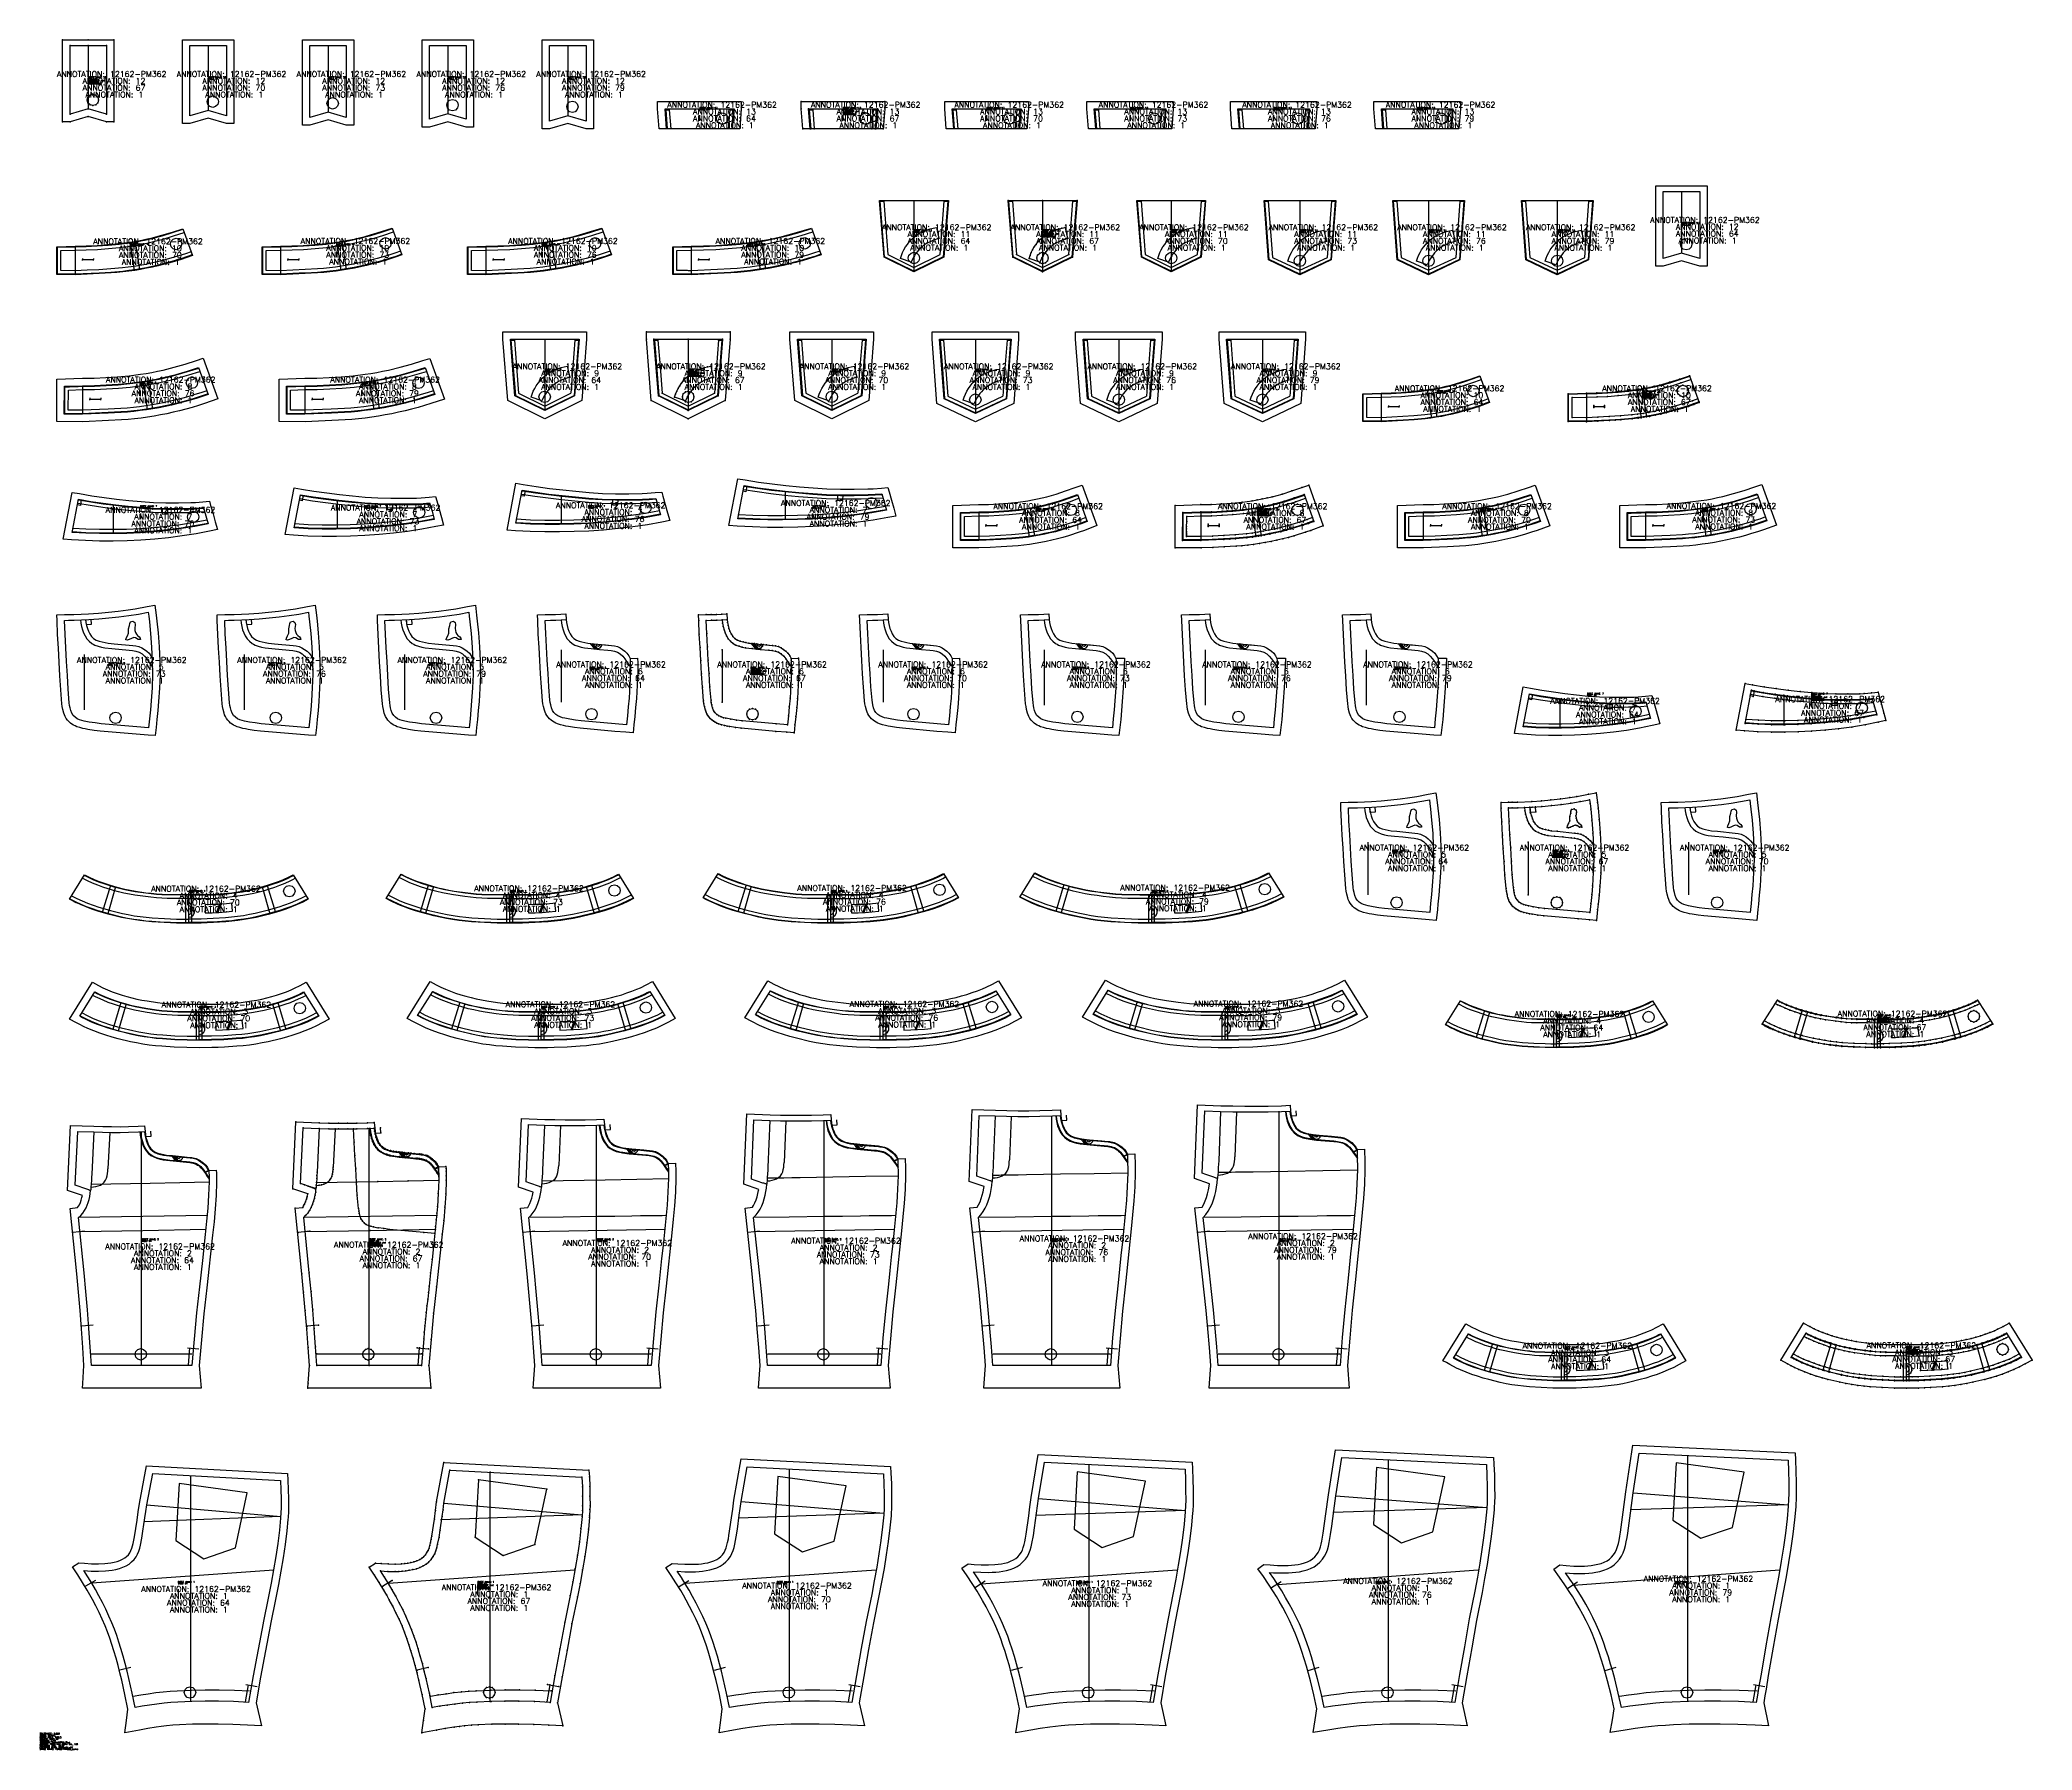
# Model space of a CAD drawing. Extents: x 0 to 3491, y 0 to 2996.
import ezdxf

# ---------------------------------------------------------------- set-up
doc = ezdxf.new("R2010")
doc.units = 0
for name, color, linetype in [('1', 7, 'CONTINUOUS'), ('11', 4, 'CONTINUOUS'), ('14', 7, 'CONTINUOUS'), ('2', 7, 'CONTINUOUS'), ('3', 2, 'CONTINUOUS'), ('5', 5, 'CONTINUOUS'), ('7', 5, 'CONTINUOUS'), ('8', 4, 'CONTINUOUS')]:
    doc.layers.add(name, color=color, linetype=linetype)
doc.styles.get("Standard").update_dxf_attribs({"font": 'txt', "bigfont": ' '})

# ---------------------------------------------------------------- blocks, each defined once
blk = doc.blocks.new('BLK_1_1')
at = {"layer": '1'}
blk.add_lwpolyline([(148.9062, 30), (151.8521, 51.4972), (154.1782, 71.7825), (149.2227, 97.1304), (143.5922, 122.2045), (140.3447, 135.1724), (137.0972, 148.1402), (133.5494, 161.025), (129.7894, 173.8491), (126.3337, 184.9321), (122.6297, 195.933), (118.6578, 206.8327), (114.3759, 217.6121), (109.269, 229.3276), (103.8519, 240.9051), (98.1472, 252.3481), (92.2141, 263.6765), (87.7062, 272.0041), (82.9959, 280.2176), (74.7951, 293.7253), (66.4127, 307.1239), (57.511, 320.8767), (68.4219, 327.9407), (78.3774, 327.146), (90.5701, 326.4165), (102.7484, 326.3357), (113.8071, 326.7427), (119.2945, 327.2755), (124.7522, 328.0471), (130.0724, 329.0195), (135.3113, 330.3201), (140.3625, 331.9982), (145.2115, 334.1436), (148.8773, 336.3808), (152.2198, 339.0819), (155.2161, 342.1558), (157.7814, 345.5897), (159.8052, 349.3736), (161.4023, 353.3819), (162.6764, 357.595), (163.689, 361.8922), (164.9555, 367.7433), (166.0229, 373.6341), (170.5222, 402.5566), (172.5374, 417.0584), (174.5526, 431.5602), (187.2668, 497.91), (433.9053, 484.3465), (434.5755, 472.7533), (435.3363, 456.486), (435.6912, 440.0859), (435.7864, 423.7287), (435.6039, 417.5932), (435.0308, 407.3735), (434.794, 403.9353), (432.7948, 383.8902), (429.8965, 360.2365), (426.384, 336.8296), (422.4335, 313.4874), (418.1966, 290.0215), (413.6972, 266.6037), (404.1232, 220.1651), (404.0925, 220.0015), (404.0618, 219.8379), (395.4211, 173.7983), (386.9168, 127.5796), (378.9352, 82.7357), (388.5422, 42.156), (363.6816, 43.5122), (338.1226, 44.7035), (312.5565, 45.3544), (289.953, 45.4437), (267.3563, 44.9695), (244.5453, 44.0213), (233.1646, 43.2412), (221.8021, 42.2397), (212.897, 41.2566), (204.0228, 40.0281), (189.2658, 37.6141), (174.5435, 34.9827), (148.9062, 30)], close=True, dxfattribs=at)
at = {"layer": '14'}
blk.add_lwpolyline([(166.9415, 74.2524), (161.9388, 99.8333), (156.2314, 125.2461), (152.9384, 138.3957), (149.6454, 151.5453), (146.0471, 164.6104), (142.2324, 177.6135), (138.6757, 189.0078), (134.8648, 200.318), (130.7801, 211.5248), (126.3779, 222.6084), (121.1438, 234.6176), (115.592, 246.4855), (109.7595, 258.2229), (103.6664, 269.8284), (97.4536, 281.1216), (90.9995, 292.2783), (84.2862, 303.3061), (77.3279, 314.1884), (90.123, 313.4138), (102.9022, 313.3366), (114.9573, 313.7674), (120.9347, 314.3562), (126.8768, 315.2214), (133.254, 316.4148), (139.5306, 318.0024), (145.5748, 320.0485), (151.3593, 322.6793), (156.3593, 325.8274), (160.9415, 329.5695), (165.0839, 333.7856), (168.6703, 338.4692), (171.2886, 343.2135), (173.3572, 348.2554), (175.0226, 353.5573), (176.3562, 358.9695), (178.8324, 371.2214), (180.6934, 383.6317), (182.3642, 395.076), (184.0351, 406.5204), (185.7059, 417.9648), (187.3767, 429.4091), (197.8964, 484.3059), (421.5973, 472.0034), (422.3444, 456.0257), (422.6904, 440.0338), (422.7881, 423.9408), (422.5296, 416.1072), (421.9269, 406.007), (419.8758, 385.3406), (417.0148, 361.9854), (413.5461, 338.8703), (409.6442, 315.8193), (405.4254, 292.4505), (400.9448, 269.1295), (391.3678, 222.6756), (391.328, 222.4634), (391.328, 222.4674), (382.6642, 176.3038), (374.1266, 129.9031), (365.8612, 83.4528), (339.52, 84.6806), (313.1708, 85.3498), (289.6448, 85.446), (266.1255, 84.9506), (241.8567, 83.9307), (229.7465, 83.1135), (217.6596, 82.0258), (204.9303, 80.5196), (192.2394, 78.712), (179.5686, 76.6245), (166.9415, 74.2524)], close=True, dxfattribs=at)
at = {"layer": '5'}
blk.add_line((242.2732, 281.9217), (242.2732, 271.9217), dxfattribs=at)
at = {"layer": '8'}
for p, q in [((244.0002, 467.0484), (238.3417, 366.8789)), ((363.6163, 450.7765), (244.0002, 467.0531)), ((264.6509, 84.9053), (264.6509, 480.6347)), ((187.3767, 429.4136), (422.1741, 408.7764)), ((342.6727, 353.9994), (363.6163, 450.772)), ((422.1741, 408.7719), (182.3386, 399.9536)), ((238.3417, 366.8834), (287.4115, 334.8964)), ((287.4115, 334.9009), (342.6727, 353.9949)), ((91.1716, 293.0581), (410.0006, 315.7087)), ((97.45, 297.1395), (80.3284, 286.8123)), ((159.8157, 144.6066), (140.4291, 139.711)), ((365.1331, 114.0634), (359.95, 84.4806)), ((361.2418, 114.7569), (380.9286, 111.2337))]:
    blk.add_line(p, q, dxfattribs=at)
blk.add_lwpolyline([(163.8712, 94.018), (176.9158, 96.4492), (190.0046, 98.59), (203.1136, 100.4452), (216.2616, 101.9929), (228.6072, 103.0997), (240.9766, 103.93), (265.7648, 104.9604), (290.0012, 105.4535), (314.2444, 105.34), (340.8826, 104.6472), (367.5128, 103.3845)], dxfattribs=at)
blk.add_lwpolyline([(273.136, 100.8183), (271.7963, 95.8183), (268.136, 92.158), (263.136, 90.8183), (258.136, 92.158), (254.4757, 95.8183), (253.136, 100.8183), (254.4757, 105.8183), (258.136, 109.4785), (263.136, 110.8183), (268.136, 109.4785), (271.7963, 105.8183), (273.136, 100.8183)], close=True, dxfattribs=at)
at = {"layer": '1'}
for s, height, p in [('ANNOTATION: 12162-PM362', 10, (177.8932, 276.955)), ('SIZE: 64', 2.8, (242.2682, 290.3217)), ('PIECE NAME: 1', 2.8, (242.2682, 293.1217)), ('ANNOTATION: 64', 10, (222.8932, 252.955)), ('ANNOTATION: 1', 10, (227.8932, 264.955)), ('ANNOTATION: 1', 10, (227.8932, 240.955))]:
    blk.add_text(s, height=height, dxfattribs=at).set_placement(p)
blk = doc.blocks.new('BLK_1_2')
at = {"layer": '1'}
blk.add_lwpolyline([(144.8874, 30.1313), (147.9864, 51.7552), (150.412, 71.8697), (145.4202, 97.0576), (139.7256, 122.0863), (136.4455, 135.0129), (133.1653, 147.9395), (129.5825, 160.7813), (125.7858, 173.5611), (122.2893, 184.6278), (118.5425, 195.6106), (114.5258, 206.4901), (110.1965, 217.2468), (105.0316, 228.9402), (99.5544, 240.4928), (93.7878, 251.9083), (87.7914, 263.2069), (83.2317, 271.5197), (78.4686, 279.7163), (70.1782, 293.1926), (61.7056, 306.5578), (52.6672, 320.3386), (63.5349, 327.4686), (73.6496, 326.6442), (85.9433, 325.8931), (98.222, 325.8098), (109.375, 326.2291), (114.9076, 326.7773), (120.4089, 327.5713), (125.7786, 328.5738), (131.0629, 329.9134), (136.1519, 331.6395), (141.0291, 333.845), (144.7624, 336.1772), (148.1586, 338.9836), (151.1977, 342.1704), (153.7927, 345.7211), (155.8586, 349.6607), (157.4878, 353.8257), (158.7857, 358.1972), (159.8163, 362.6532), (161.1009, 368.7048), (162.1826, 374.7959), (166.7257, 404.605), (168.7593, 419.5498), (170.7928, 434.4947), (183.403, 503.8958), (437.6868, 490.3653), (438.3273, 478.7197), (439.0869, 461.7148), (439.4376, 444.8019), (439.5367, 427.4842), (439.3561, 421.0806), (438.7836, 410.414), (438.573, 407.2276), (436.546, 386.6857), (433.6481, 362.8164), (430.1361, 339.1969), (426.1859, 315.6416), (421.9452, 291.939), (417.4408, 268.2842), (407.8769, 221.4679), (407.8576, 221.364), (407.8382, 221.26), (399.2346, 175.0005), (390.6708, 128.0285), (382.6868, 82.7625), (392.1014, 42.2153), (367.5107, 43.508), (340.9314, 44.7019), (314.3445, 45.354), (290.8194, 45.4438), (267.3004, 44.9681), (243.526, 44.0151), (231.6628, 43.2312), (219.8172, 42.2248), (210.5324, 41.2369), (201.2775, 40.0022), (185.8849, 37.5757), (170.5258, 34.9318), (144.8874, 30.1313)], close=True, dxfattribs=at)
at = {"layer": '14'}
blk.add_lwpolyline([(163.1918, 74.2524), (158.1329, 99.7821), (152.3621, 125.1398), (149.032, 138.2634), (145.7019, 151.3871), (142.0636, 164.4243), (138.2068, 177.3981), (134.609, 188.7721), (130.755, 200.0602), (126.6251, 211.2426), (122.1753, 222.2993), (116.8809, 234.2879), (111.2665, 246.1324), (105.3693, 257.8439), (99.2102, 269.4209), (92.9258, 280.6947), (86.3989, 291.8295), (79.6114, 302.833), (72.5778, 313.6884), (85.4892, 312.8903), (98.3844, 312.8107), (104.4739, 312.9329), (110.5518, 313.255), (116.583, 313.8614), (122.5769, 314.7529), (129.0206, 315.9862), (135.3589, 317.6246), (141.4559, 319.7318), (147.2818, 322.4372), (152.3419, 325.6935), (156.9687, 329.5539), (161.1443, 333.8954), (164.7504, 338.7067), (167.3987, 343.607), (169.4873, 348.8044), (171.1648, 354.2623), (172.5061, 359.8298), (175.0055, 372.457), (176.8826, 385.2412), (180.2547, 408.8251), (181.9407, 420.6171), (183.6267, 432.4091), (194.1464, 490.3059), (425.3473, 478.0033), (426.0944, 461.2735), (426.4404, 444.5288), (426.5381, 427.6783), (426.2796, 419.476), (425.69, 409.1256), (423.6261, 388.1252), (420.7648, 364.5539), (417.2961, 341.2262), (413.3942, 317.9621), (409.1754, 294.3782), (404.6948, 270.8417), (395.1178, 223.9594), (395.09, 223.8098), (395.09, 223.8138), (386.4142, 177.1601), (377.8766, 130.3315), (369.6112, 83.4528), (342.2766, 84.6806), (314.9347, 85.3498), (290.5215, 85.4461), (266.1151, 84.9506), (240.9338, 83.9309), (228.3666, 83.1137), (215.8218, 82.0258), (202.616, 80.5199), (189.4473, 78.7124), (176.2985, 76.6249), (163.1918, 74.2524)], close=True, dxfattribs=at)
at = {"layer": '2'}
for p in [(183.403, 503.8958), (194.1464, 490.3059), (437.6868, 490.3653), (244.0002, 473.0529), (244.0002, 473.0484), (264.6509, 486.5542), (363.6163, 456.7765), (363.6163, 456.772), (425.3473, 478.0033), (170.7928, 434.4947), (183.6267, 432.4136), (183.6267, 432.4091), (178.5886, 402.9536), (425.69, 409.1256), (425.9241, 411.7724), (425.9241, 411.7679), (438.573, 407.2276), (238.3417, 372.8834), (238.3417, 372.8789), (342.6727, 359.9994), (342.6727, 359.9949), (52.6672, 320.3386), (63.5349, 327.4686), (287.4115, 340.9009), (287.4115, 340.8964), (413.0005, 315.7087), (72.5778, 313.6884), (75.6979, 286.3236), (86.4215, 292.5581), (92.774, 296.7258), (395.09, 223.8138), (395.09, 223.8098), (395.1178, 223.9594), (407.8382, 221.26), (407.8769, 221.4679), (155.762, 144.5641), (136.3971, 139.5849), (364.9429, 114.7529), (368.8831, 114.0634), (384.6341, 111.2549), (150.412, 71.8697), (160.1212, 94.018), (163.1918, 74.2524), (163.1918, 74.2524), (264.6509, 84.9053), (273.136, 100.8183), (273.136, 100.8183), (363.7, 84.4806), (369.6112, 83.4528), (371.2628, 103.3845), (382.6868, 82.7625), (392.1014, 42.2153), (144.8874, 30.1313), (144.8874, 30.1313)]:
    blk.add_point(p, dxfattribs=at)
at = {"layer": '3'}
for p in [(426.0944, 461.2735), (438.3273, 478.7197), (439.0869, 461.7148), (168.7593, 419.5498), (181.9407, 420.6171), (426.2796, 419.476), (426.4404, 444.5288), (426.5381, 427.6783), (439.3561, 421.0806), (439.4376, 444.8019), (439.5367, 427.4842), (166.7257, 404.605), (176.8826, 385.2412), (180.2547, 408.8251), (423.6261, 388.1252), (436.546, 386.6857), (438.7836, 410.414), (155.8586, 349.6607), (157.4878, 353.8257), (158.7857, 358.1972), (159.8163, 362.6532), (161.1009, 368.7048), (162.1826, 374.7959), (171.1648, 354.2623), (172.5061, 359.8298), (175.0055, 372.457), (420.7648, 364.5539), (433.6481, 362.8164), (73.6496, 326.6442), (85.9433, 325.8931), (98.222, 325.8098), (109.375, 326.2291), (114.9076, 326.7773), (120.4089, 327.5713), (122.5769, 314.7529), (125.7786, 328.5738), (129.0206, 315.9862), (131.0629, 329.9134), (135.3589, 317.6246), (136.1519, 331.6395), (141.0291, 333.845), (141.4559, 319.7318), (144.7624, 336.1772), (147.2818, 322.4372), (148.1586, 338.9836), (151.1977, 342.1704), (152.3419, 325.6935), (153.7927, 345.7211), (156.9687, 329.5539), (161.1443, 333.8954), (164.7504, 338.7067), (167.3987, 343.607), (169.4873, 348.8044), (413.3942, 317.9621), (417.2961, 341.2262), (426.1859, 315.6416), (430.1361, 339.1969), (61.7056, 306.5578), (70.1782, 293.1926), (78.4686, 279.7163), (79.6114, 302.833), (85.4892, 312.8903), (86.3989, 291.8295), (92.9258, 280.6947), (98.3844, 312.8107), (104.4739, 312.9329), (110.5518, 313.255), (116.583, 313.8614), (409.1754, 294.3782), (421.9452, 291.939), (83.2317, 271.5197), (87.7914, 263.2069), (93.7878, 251.9083), (99.2102, 269.4209), (105.3693, 257.8439), (111.2665, 246.1324), (404.6948, 270.8417), (417.4408, 268.2842), (99.5544, 240.4928), (105.0316, 228.9402), (110.1965, 217.2468), (116.8809, 234.2879), (122.1753, 222.2993), (126.6251, 211.2426), (407.8576, 221.364), (114.5258, 206.4901), (118.5425, 195.6106), (122.2893, 184.6278), (130.755, 200.0602), (134.609, 188.7721), (138.2068, 177.3981), (386.4142, 177.1601), (399.2346, 175.0005), (125.7858, 173.5611), (129.5825, 160.7813), (133.1653, 147.9395), (142.0636, 164.4243), (145.7019, 151.3871), (136.4455, 135.0129), (139.7256, 122.0863), (149.032, 138.2634), (152.3621, 125.1398), (254.4757, 105.8183), (258.136, 109.4785), (263.136, 110.8183), (265.7678, 104.9604), (268.136, 109.4785), (271.7963, 105.8183), (290.8966, 105.4535), (316.0321, 105.34), (377.8766, 130.3315), (390.6708, 128.0285), (145.4202, 97.0576), (158.1329, 99.7821), (173.65, 96.4495), (176.2985, 76.6249), (187.2214, 98.5903), (189.4473, 78.7124), (200.8125, 100.4455), (202.616, 80.5199), (214.4412, 101.9929), (215.8218, 82.0258), (227.2438, 103.0999), (228.3666, 83.1137), (240.0693, 103.9302), (240.9338, 83.9309), (253.136, 100.8183), (254.4757, 95.8183), (258.136, 92.158), (263.136, 90.8183), (266.1151, 84.9506), (268.136, 92.158), (271.7963, 95.8183), (290.5215, 85.4461), (314.9347, 85.3498), (342.2766, 84.6806), (343.6514, 104.6472), (147.9864, 51.7552), (170.5258, 34.9318), (185.8849, 37.5757), (201.2775, 40.0022), (210.5324, 41.2369), (219.8172, 42.2248), (231.6628, 43.2312), (243.526, 44.0151), (267.3004, 44.9681), (290.8194, 45.4438), (314.3445, 45.354), (340.9314, 44.7019), (367.5107, 43.508)]:
    blk.add_point(p, dxfattribs=at)
at = {"layer": '5'}
blk.add_line((242.2732, 281.9217), (242.2732, 271.9217), dxfattribs=at)
at = {"layer": '8'}
for p, q in [((244.0002, 473.0484), (238.3417, 372.8789)), ((363.6163, 456.7765), (244.0002, 473.0529)), ((264.6509, 84.9053), (264.6509, 486.5542)), ((342.6727, 359.9994), (363.6163, 456.772)), ((183.6267, 432.4136), (425.9241, 411.7724)), ((425.9241, 411.7679), (178.5886, 402.9536)), ((238.3417, 372.8834), (287.4115, 340.8964)), ((287.4115, 340.9009), (342.6727, 359.9949)), ((86.4215, 292.5581), (413.0005, 315.7087)), ((92.774, 296.7258), (75.6979, 286.3236)), ((155.762, 144.5641), (136.3971, 139.5849)), ((368.8831, 114.0634), (363.7, 84.4806)), ((364.9429, 114.7529), (384.6341, 111.2549))]:
    blk.add_line(p, q, dxfattribs=at)
blk.add_lwpolyline([(160.1212, 94.018), (173.65, 96.4495), (187.2214, 98.5903), (200.8125, 100.4455), (214.4412, 101.9929), (227.2438, 103.0999), (240.0693, 103.9302), (265.7678, 104.9604), (290.8966, 105.4535), (316.0321, 105.34), (343.6514, 104.6472), (371.2628, 103.3845)], dxfattribs=at)
blk.add_lwpolyline([(273.136, 100.8183), (271.7963, 95.8183), (268.136, 92.158), (263.136, 90.8183), (258.136, 92.158), (254.4757, 95.8183), (253.136, 100.8183), (254.4757, 105.8183), (258.136, 109.4785), (263.136, 110.8183), (268.136, 109.4785), (271.7963, 105.8183), (273.136, 100.8183)], close=True, dxfattribs=at)
at = {"layer": '1'}
for s, height, p in [('ANNOTATION: 12162-PM362', 10, (179.7683, 279.9479)), ('ANNOTATION: ', 2.8, (242.2682, 281.9217)), ('SIZE: 67', 2.8, (242.2682, 290.3217)), ('CATEGORY: out', 2.8, (242.2682, 287.5217)), ('QUANTITY: 1', 2.8, (242.2682, 284.7217)), ('PIECE NAME: 1', 2.8, (242.2682, 293.1217)), ('ANNOTATION: 67', 10, (224.7683, 255.9479)), ('ANNOTATION: 1', 10, (229.7683, 267.9479)), ('ANNOTATION: 1', 10, (229.7683, 243.9479))]:
    blk.add_text(s, height=height, dxfattribs=at).set_placement(p)
at = {"layer": '2'}
for s, p in [('# 6', (183.403, 503.8958)), ('# 17', (194.1464, 490.3059)), ('# 7', (437.6868, 490.3653)), ('# 42', (244.0002, 473.0529)), ('# 33', (244.0002, 473.0484)), ('# 50', (264.6509, 486.5542)), ('# 41', (363.6163, 456.7765)), ('# 40', (363.6163, 456.772)), ('# 18', (425.3473, 478.0033)), ('# 5', (170.7928, 434.4947)), ('# 43', (183.6267, 432.4136)), ('# 16', (183.6267, 432.4091)), ('# 46', (178.5886, 402.9536)), ('# 19', (425.69, 409.1256)), ('# 44', (425.9241, 411.7724)), ('# 45', (425.9241, 411.7679)), ('# 8', (438.573, 407.2276)), ('# 35', (238.3417, 372.8834)), ('# 34', (238.3417, 372.8789)), ('# 39', (342.6727, 359.9994)), ('# 38', (342.6727, 359.9949)), ('# 3', (52.6672, 320.3386)), ('# 4', (63.5349, 327.4686)), ('# 37', (287.4115, 340.9009)), ('# 36', (287.4115, 340.8964)), ('# 48', (413.0005, 315.7087)), ('# 15', (72.5778, 313.6884)), ('# 32', (75.6979, 286.3236)), ('# 47', (86.4215, 292.5581)), ('# 31', (92.774, 296.7258)), ('# 22', (395.09, 223.8138)), ('# 21', (395.09, 223.8098)), ('# 20', (395.1178, 223.9594)), ('# 10', (407.8382, 221.26)), ('# 9', (407.8769, 221.4679)), ('# 30', (136.3971, 139.5849)), ('# 29', (155.762, 144.5641)), ('# 27', (364.9429, 114.7529)), ('# 53', (368.8831, 114.0634)), ('# 28', (384.6341, 111.2549)), ('# 2', (150.412, 71.8697)), ('# 51', (160.1212, 94.018)), ('# 14', (163.1918, 74.2524)), ('# 49', (264.6509, 84.9053)), ('# 25', (273.136, 100.8183)), ('# 54', (363.7, 84.4806)), ('# 23', (369.6112, 83.4528)), ('# 52', (371.2628, 103.3845)), ('# 11', (382.6868, 82.7625)), ('# 12', (392.1014, 42.2153)), ('# 1', (144.8874, 30.1313))]:
    blk.add_text(s, height=0.1, dxfattribs=at).set_placement(p)
at = {"layer": '8'}
for p in [(244.0002, 473.0484), (363.6163, 456.7765), (183.6267, 432.4136), (425.9241, 411.7679), (238.3417, 372.8834), (342.6727, 359.9994), (287.4115, 340.9009), (86.4215, 292.5581), (92.774, 296.7258), (155.762, 144.5641), (364.9429, 114.7529), (368.8831, 114.0634), (160.1212, 94.018), (264.6509, 84.9053), (273.136, 100.8183)]:
    blk.add_text('NM', height=0.1, dxfattribs=at).set_placement(p)
blk = doc.blocks.new('BLK_1_3')
at = {"layer": '1'}
blk.add_lwpolyline([(140.9448, 30.2666), (144.1583, 52.0037), (146.647, 71.9509), (141.6177, 96.9897), (135.8572, 121.9763), (132.5392, 134.8788), (129.2212, 147.7813), (125.5978, 160.5971), (121.759, 173.3496), (118.2286, 184.3776), (114.4461, 195.32), (110.3919, 206.1571), (106.0233, 216.869), (100.7996, 228.5413), (95.2618, 240.0702), (89.4333, 251.4594), (83.3737, 262.7296), (78.7616, 271.0291), (73.945, 279.2104), (65.5635, 292.6577), (56.9989, 305.9921), (47.8223, 319.8014), (58.6465, 326.9966), (68.9212, 326.1425), (81.3226, 325.3696), (93.7079, 325.2839), (104.9484, 325.7153), (110.5229, 326.2789), (116.0645, 327.0951), (121.485, 328.1282), (126.8161, 329.5072), (131.9443, 331.2817), (136.8509, 333.5474), (140.6529, 335.9759), (144.1037, 338.8889), (147.1862, 342.1904), (149.8105, 345.86), (151.9218, 349.9697), (153.5852, 354.3061), (154.9087, 358.8513), (155.9589, 363.4811), (157.2595, 369.729), (158.3539, 376.0165), (162.9336, 406.6788), (164.9827, 422.0499), (167.0319, 437.421), (179.549, 509.8822), (441.4651, 496.383), (442.0789, 484.6889), (442.8415, 466.8141), (443.1873, 449.3188), (443.2855, 431.1529), (443.1067, 424.5126), (442.536, 413.4511), (442.3453, 410.4547), (440.2985, 389.498), (437.4042, 365.4298), (433.9136, 341.7215), (429.986, 318.0768), (425.7239, 294.0303), (421.1975, 270.0313), (411.6354, 222.7965), (411.6223, 222.7254), (411.6092, 222.6543), (402.9784, 175.8231), (394.4244, 128.477), (386.4377, 82.7887), (395.7437, 42.2661), (371.3342, 43.5042), (343.7335, 44.7005), (316.1261, 45.3538), (291.683, 45.444), (267.2461, 44.9669), (242.5116, 44.0094), (230.1674, 43.222), (217.8403, 42.2111), (208.1775, 41.2188), (198.5437, 39.9786), (182.5184, 37.5408), (166.5253, 34.8859), (140.9448, 30.2666)], close=True, dxfattribs=at)
at = {"layer": '14'}
blk.add_lwpolyline([(159.4418, 74.2524), (154.3268, 99.731), (148.4924, 125.0336), (145.1251, 138.1313), (141.7578, 151.2289), (138.0796, 164.2382), (134.1809, 177.1827), (130.5423, 188.5364), (126.6452, 199.8023), (122.47, 210.9603), (117.9724, 221.9901), (112.6173, 233.9582), (106.9403, 245.7792), (100.9789, 257.4647), (94.754, 269.0133), (88.3978, 280.2677), (81.7981, 291.3806), (74.9365, 302.3598), (67.8278, 313.1884), (80.856, 312.3668), (93.8666, 312.2849), (100.0125, 312.4108), (106.1462, 312.7426), (112.2312, 313.3666), (118.277, 314.2843), (124.7874, 315.5577), (131.1874, 317.247), (137.3372, 319.4152), (143.2043, 322.1951), (148.3242, 325.5599), (152.9956, 329.5385), (157.2045, 334.0053), (160.8304, 338.9443), (163.5082, 344.0006), (165.6168, 349.3533), (167.3066, 354.9673), (168.656, 360.6901), (171.1786, 373.6925), (173.0719, 386.8506), (176.4743, 411.1298), (178.1755, 423.2694), (179.8767, 435.409), (190.3964, 496.3058), (429.0973, 484.0034), (429.8444, 466.5213), (430.1904, 449.0239), (430.2881, 431.4156), (430.0296, 422.8448), (429.4504, 412.2225), (427.3761, 390.9098), (424.5148, 367.1225), (421.0461, 343.5822), (417.1442, 320.1049), (412.9254, 296.306), (408.4448, 272.554), (398.8678, 225.2433), (398.85, 225.1469), (398.85, 225.1509), (390.1642, 178.0163), (381.6266, 130.7598), (373.3612, 83.4528), (345.0333, 84.6806), (316.698, 85.3498), (291.3982, 85.4461), (266.1047, 84.9506), (240.011, 83.931), (226.9867, 83.1138), (213.9841, 82.0258), (200.3021, 80.5202), (186.6559, 78.7127), (173.0285, 76.6251), (159.4418, 74.2524)], close=True, dxfattribs=at)
at = {"layer": '5'}
blk.add_line((242.2732, 281.9217), (242.2732, 271.9217), dxfattribs=at)
at = {"layer": '8'}
for p, q in [((264.6509, 84.9053), (264.6509, 492.4787)), ((244.0002, 479.0484), (238.3417, 378.8789)), ((363.6163, 462.7764), (244.0002, 479.0529)), ((342.6727, 365.9994), (363.6163, 462.7719)), ((179.8767, 435.4137), (429.6741, 414.7724)), ((429.6741, 414.7678), (174.8386, 405.9536)), ((238.3417, 378.8834), (287.4115, 346.8964)), ((287.4115, 346.9009), (342.6727, 365.9949)), ((81.6714, 292.0581), (416.0004, 315.7087)), ((88.0988, 296.3115), (71.0675, 285.8362)), ((151.7081, 144.5222), (132.3651, 139.4578)), ((372.6331, 114.0634), (367.45, 84.4806)), ((368.6624, 114.8473), (388.3328, 111.2344))]:
    blk.add_line(p, q, dxfattribs=at)
blk.add_lwpolyline([(156.3712, 94.018), (170.3841, 96.4498), (184.4382, 98.5906), (198.5114, 100.4457), (212.6208, 101.9929), (225.8804, 103.1001), (239.162, 103.9304), (265.7709, 104.9604), (291.7926, 105.4535), (317.8204, 105.34), (346.4203, 104.6472), (375.0128, 103.3845)], dxfattribs=at)
blk.add_lwpolyline([(273.136, 100.8183), (271.7963, 95.8183), (268.136, 92.158), (263.136, 90.8183), (258.136, 92.158), (254.4757, 95.8183), (253.136, 100.8183), (254.4757, 105.8183), (258.136, 109.4785), (263.136, 110.8183), (268.136, 109.4785), (271.7963, 105.8183), (273.136, 100.8183)], close=True, dxfattribs=at)
at = {"layer": '1'}
for s, height, p in [('ANNOTATION: 12162-PM362', 10, (181.6427, 282.9411)), ('ANNOTATION: 1', 10, (231.6427, 270.9411)), ('SIZE: 70', 2.8, (242.2682, 290.3217)), ('PIECE NAME: 1', 2.8, (242.2682, 293.1217)), ('ANNOTATION: 70', 10, (226.6427, 258.9411)), ('ANNOTATION: 1', 10, (231.6427, 246.9411))]:
    blk.add_text(s, height=height, dxfattribs=at).set_placement(p)
blk = doc.blocks.new('BLK_1_4')
at = {"layer": '1'}
blk.add_lwpolyline([(136.676, 30.3343), (140.1953, 52.3129), (142.8815, 72.0268), (137.7771, 96.7904), (131.9012, 121.6304), (128.511, 134.4808), (125.1208, 147.3312), (121.42, 160.0911), (117.4997, 172.7848), (113.8869, 183.7824), (110.0177, 194.6907), (105.8727, 205.4893), (101.4084, 216.1576), (96.0692, 227.7837), (90.4117, 239.2605), (84.4599, 250.5924), (78.2748, 261.801), (73.5596, 270.0693), (68.6383, 278.2154), (60.0792, 291.5976), (51.3354, 304.8629), (41.8842, 318.7213), (52.623, 326.0464), (63.2043, 325.1395), (75.8118, 324.3294), (88.4024, 324.2393), (99.8407, 324.6911), (105.5105, 325.2813), (111.1447, 326.1365), (116.6729, 327.2236), (122.1048, 328.6726), (127.3201, 330.5329), (132.2974, 332.9053), (136.2254, 335.4992), (139.7784, 338.5958), (142.9432, 342.0947), (145.6256, 345.9704), (147.8188, 350.3718), (149.5447, 355.003), (150.9148, 359.8471), (152.001, 364.7768), (153.3283, 371.342), (154.4437, 377.9465), (159.1005, 410.0882), (161.1827, 426.1988), (163.2648, 442.3094), (175.704, 517.8688), (445.239, 504.4012), (445.8304, 492.6607), (446.5903, 474.0934), (446.9388, 455.7037), (447.0367, 436.9657), (446.8573, 430.0335), (446.2878, 418.4851), (446.116, 415.6485), (444.0479, 394.1383), (441.1514, 369.6922), (437.6617, 345.6365), (433.7347, 321.6434), (429.4843, 297.2969), (424.9695, 272.9972), (415.3802, 224.9104), (415.3782, 224.8996), (415.3763, 224.8887), (406.6626, 176.8846), (398.1802, 129.2238), (390.188, 82.8118), (399.1144, 42.3266), (375.1526, 43.5008), (346.5329, 44.6991), (317.9068, 45.3535), (292.5513, 45.4442), (267.2018, 44.9659), (241.506, 44.0044), (228.6808, 43.2137), (215.8722, 42.1987), (205.8328, 41.2025), (195.8215, 39.9575), (179.1659, 37.5096), (162.5415, 34.8446), (136.676, 30.3343)], close=True, dxfattribs=at)
at = {"layer": '14'}
blk.add_lwpolyline([(155.6918, 74.2524), (150.4639, 99.6287), (144.5035, 124.8211), (141.0619, 137.8669), (137.6202, 150.9126), (133.8622, 163.8662), (129.8798, 176.752), (126.1592, 188.0651), (122.1759, 199.2867), (117.9101, 210.396), (113.3173, 221.3718), (107.841, 233.2988), (102.0386, 245.073), (95.9483, 256.7066), (89.592, 268.1982), (83.0922, 279.4138), (76.3467, 290.483), (69.3368, 301.4136), (62.0776, 312.1884), (75.3391, 311.3263), (88.5815, 311.2405), (94.84, 311.3729), (101.0852, 311.7212), (107.2777, 312.3753), (113.4277, 313.338), (120.0681, 314.68), (126.5897, 316.4565), (132.8459, 318.7294), (138.8, 321.6372), (144.0332, 325.187), (148.7921, 329.3679), (153.0692, 334.0496), (156.7404, 339.2087), (159.4748, 344.5311), (161.6229, 350.1499), (163.3385, 356.0319), (164.7058, 362.022), (167.2748, 375.6672), (169.2004, 389.4668), (172.6635, 414.9379), (174.3951, 427.6735), (176.1267, 440.409), (186.6464, 504.3058), (432.8473, 492.0034), (433.5944, 473.7691), (433.9404, 455.5188), (434.0381, 437.153), (433.7796, 428.2135), (433.2068, 417.2565), (431.1264, 395.5508), (428.2648, 371.4033), (424.7961, 347.5087), (420.8942, 323.6763), (416.6754, 299.5188), (412.1948, 275.4078), (402.6178, 227.3831), (402.6066, 227.3212), (402.6066, 227.3252), (393.9142, 179.4434), (385.3766, 131.4737), (377.1112, 83.4528), (347.7896, 84.6806), (318.4613, 85.3498), (292.2748, 85.4461), (266.0944, 84.9506), (239.0881, 83.9312), (225.6069, 83.114), (212.1466, 82.0258), (197.9879, 80.5204), (183.8638, 78.713), (169.7582, 76.6254), (155.6918, 74.2524)], close=True, dxfattribs=at)
at = {"layer": '5'}
blk.add_line((242.2732, 281.9217), (242.2732, 271.9217), dxfattribs=at)
at = {"layer": '8'}
for p, q in [((264.6509, 84.9053), (264.6509, 500.4081)), ((244.0002, 487.0484), (238.3417, 386.8789)), ((363.6163, 470.7764), (244.0002, 487.0529)), ((342.6727, 373.9994), (363.6163, 470.7719)), ((433.4241, 419.7678), (171.0886, 410.9536)), ((176.1267, 440.4137), (433.4241, 419.7724)), ((238.3417, 386.8834), (287.4115, 354.8964)), ((287.4115, 354.9009), (342.6727, 373.9949)), ((75.9216, 291.058), (419.0009, 315.7087)), ((82.4969, 295.4844), (65.5585, 284.8592)), ((147.3486, 144.4371), (128.0502, 139.2053)), ((376.3831, 114.0634), (371.2, 84.4806)), ((372.3141, 114.728), (392.0212, 111.3223))]:
    blk.add_line(p, q, dxfattribs=at)
blk.add_lwpolyline([(152.6212, 94.018), (167.1182, 96.45), (181.655, 98.5909), (196.21, 100.446), (210.8002, 101.9929), (224.5163, 103.1002), (238.2538, 103.9305), (265.7732, 104.9604), (292.688, 105.4535), (319.6088, 105.34), (349.1895, 104.6472), (378.7628, 103.3845)], dxfattribs=at)
blk.add_lwpolyline([(273.136, 100.8183), (271.7963, 95.8183), (268.136, 92.158), (263.136, 90.8183), (258.136, 92.158), (254.4757, 95.8183), (253.136, 100.8183), (254.4757, 105.8183), (258.136, 109.4785), (263.136, 110.8183), (268.136, 109.4785), (271.7963, 105.8183), (273.136, 100.8183)], close=True, dxfattribs=at)
at = {"layer": '1'}
for s, height, p in [('ANNOTATION: 12162-PM362', 10, (183.5184, 286.9344)), ('ANNOTATION: 1', 10, (233.5184, 274.9344)), ('SIZE: 73', 2.8, (242.2682, 290.3217)), ('PIECE NAME: 1', 2.8, (242.2682, 293.1217)), ('ANNOTATION: 73', 10, (228.5184, 262.9344)), ('ANNOTATION: 1', 10, (233.5184, 250.9344))]:
    blk.add_text(s, height=height, dxfattribs=at).set_placement(p)
blk = doc.blocks.new('BLK_1_5')
at = {"layer": '1'}
blk.add_lwpolyline([(132.6117, 30.4291), (136.3263, 52.5946), (139.1156, 72.0973), (133.9255, 96.6371), (127.9227, 121.3778), (124.4603, 134.1711), (120.9979, 146.9645), (117.2194, 159.6634), (113.2178, 172.2934), (109.5308, 183.2347), (105.5838, 194.083), (101.3572, 204.8175), (96.8076, 215.4167), (91.3562, 226.9908), (85.5832, 238.4103), (79.5129, 249.6797), (73.2071, 260.8215), (68.3831, 269.0687), (63.3514, 277.1895), (54.6056, 290.523), (45.6738, 303.7358), (35.9445, 317.6455), (46.5933, 325.0969), (57.4869, 324.1367), (70.3101, 323.2893), (83.1146, 323.1949), (88.9347, 323.3287), (94.7424, 323.6673), (100.5036, 324.2841), (106.2265, 325.178), (111.8629, 326.3195), (117.3959, 327.8386), (122.6993, 329.7845), (127.7478, 332.2632), (131.8013, 335.0258), (135.4562, 338.3083), (138.7046, 342.0065), (141.4484, 346.0886), (143.7148, 350.7609), (145.4965, 355.6653), (146.9085, 360.7863), (148.0267, 365.9935), (149.3836, 372.8829), (150.5225, 379.8117), (155.2694, 413.5037), (159.5105, 447.275), (171.8677, 525.8558), (449.0118, 512.4166), (449.5822, 500.6347), (450.3397, 481.3685), (450.6891, 462.1699), (450.7861, 442.6604), (450.6073, 435.4795), (450.04, 423.5163), (449.8779, 420.7434), (447.8018, 398.8048), (444.9063, 374.0082), (441.4056, 349.5266), (437.4667, 325.107), (433.2199, 300.4291), (428.7088, 275.7972), (419.1431, 227.116), (419.1399, 227.0982), (419.1367, 227.0803), (410.5414, 179.0382), (401.9357, 129.9697), (393.9374, 82.8335), (402.6956, 42.3728), (378.9667, 43.4977), (349.3332, 44.6979), (319.693, 45.3532), (293.418, 45.4442), (267.1484, 44.9648), (240.5023, 43.9998), (227.2012, 43.2064), (213.916, 42.1879), (203.5005, 41.1881), (193.1122, 39.9385), (175.8274, 37.4814), (158.5727, 34.8071), (132.6117, 30.4291)], close=True, dxfattribs=at)
at = {"layer": '14'}
blk.add_lwpolyline([(151.9418, 74.2524), (146.601, 99.5265), (140.5145, 124.6085), (137.0949, 137.629), (133.4821, 150.5963), (129.6441, 163.4941), (125.578, 176.3212), (121.7753, 187.5938), (117.7057, 198.7711), (113.3497, 209.8317), (108.6621, 220.7535), (103.0645, 232.6396), (97.1368, 244.3669), (90.9177, 255.9484), (84.4299, 267.383), (77.7862, 278.5598), (70.8951, 289.5853), (63.737, 300.4674), (56.3278, 311.1884), (63.0712, 310.6358), (69.8221, 310.286), (83.2965, 310.1961), (89.6673, 310.335), (96.0239, 310.6999), (102.3239, 311.3842), (108.5782, 312.3919), (115.3485, 313.8028), (121.9916, 315.6666), (128.3542, 318.0442), (134.3951, 321.0794), (139.7411, 324.8147), (144.5874, 329.1979), (148.9332, 334.0943), (152.6505, 339.4731), (155.4403, 345.0615), (157.6276, 350.9464), (159.3696, 357.0964), (160.7556, 363.3539), (163.3704, 377.6419), (165.329, 392.083), (168.8529, 418.746), (172.3767, 445.409), (182.8964, 512.3059), (436.5973, 500.0034), (437.3444, 481.017), (437.6904, 462.0137), (437.7881, 442.8904), (437.5296, 433.5823), (436.9626, 422.2912), (434.8764, 400.1918), (432.0148, 375.6843), (428.5464, 351.4353), (424.6442, 327.2476), (420.4257, 302.7317), (415.9448, 278.2615), (406.3678, 229.5228), (406.3629, 229.4956), (406.3629, 229.4996), (397.6642, 180.8704), (389.1266, 132.1876), (380.8612, 83.4528), (350.5463, 84.6806), (320.2246, 85.3498), (293.1512, 85.4461), (266.084, 84.9506), (238.1653, 83.9313), (224.2269, 83.1141), (210.3088, 82.0258), (195.6735, 80.5207), (181.0718, 78.7133), (166.4878, 76.6257), (151.9418, 74.2524)], close=True, dxfattribs=at)
at = {"layer": '5'}
blk.add_line((242.2732, 281.9217), (242.2732, 271.9217), dxfattribs=at)
at = {"layer": '8'}
for p, q in [((244.0002, 495.0484), (238.3417, 394.879)), ((363.6163, 478.7765), (244.0002, 495.0529)), ((264.6509, 84.9053), (264.6509, 508.3414)), ((342.6727, 381.9994), (363.6163, 478.772)), ((437.1741, 424.7678), (167.3386, 415.9536)), ((172.3767, 445.4137), (437.1741, 424.7724)), ((238.3417, 394.8834), (287.4115, 362.8964)), ((287.4115, 362.9009), (342.6727, 381.9949)), ((70.1715, 290.0581), (422.0001, 315.7087)), ((76.8958, 294.6561), (60.0504, 283.8845)), ((142.9883, 144.3521), (123.736, 138.9522)), ((380.1331, 114.0634), (374.95, 84.4806)), ((375.9869, 114.7137), (395.7037, 111.3626))]:
    blk.add_line(p, q, dxfattribs=at)
blk.add_lwpolyline([(148.8712, 94.018), (163.852, 96.4503), (178.8715, 98.5912), (193.9086, 100.4462), (208.9798, 101.9929), (223.1526, 103.1003), (237.3462, 103.9306), (265.7758, 104.9604), (293.5834, 105.4535), (321.3971, 105.34), (351.9586, 104.6472), (382.5128, 103.3845)], dxfattribs=at)
blk.add_lwpolyline([(273.136, 100.8183), (271.7963, 95.8183), (268.136, 92.158), (263.136, 90.8183), (258.136, 92.158), (254.4757, 95.8183), (253.136, 100.8183), (254.4757, 105.8183), (258.136, 109.4785), (263.136, 110.8183), (268.136, 109.4785), (271.7963, 105.8183), (273.136, 100.8183)], close=True, dxfattribs=at)
at = {"layer": '1'}
for s, height, p in [('ANNOTATION: 12162-PM362', 10, (185.3931, 290.9279)), ('ANNOTATION: 1', 10, (235.3931, 278.9279)), ('SIZE: 76', 2.8, (242.2682, 290.3217)), ('PIECE NAME: 1', 2.8, (242.2682, 293.1217)), ('ANNOTATION: 76', 10, (230.3931, 266.9279)), ('ANNOTATION: 1', 10, (235.3931, 254.9279))]:
    blk.add_text(s, height=height, dxfattribs=at).set_placement(p)
blk = doc.blocks.new('BLK_1_6')
at = {"layer": '1'}
blk.add_lwpolyline([(128.5437, 30.5177), (132.4609, 52.8826), (135.3503, 72.1632), (130.0787, 96.4647), (123.9539, 121.0872), (120.5175, 133.8478), (116.8878, 146.5541), (113.0337, 159.1893), (108.9529, 171.7526), (105.1867, 182.6536), (101.1566, 193.458), (96.843, 204.1441), (92.2018, 214.6896), (86.6313, 226.2245), (80.7355, 237.5991), (74.5388, 248.8182), (68.1046, 259.9054), (63.1784, 268.1199), (58.0432, 276.2039), (49.1217, 289.4695), (40.0128, 302.6104), (30, 316.5713), (40.5603, 324.148), (51.7682, 323.1338), (64.8114, 322.2491), (77.8351, 322.1506), (83.75, 322.2905), (89.6515, 322.644), (95.5031, 323.2874), (101.3138, 324.22), (107.0588, 325.4165), (112.6935, 327.0061), (118.0853, 329.0378), (123.2056, 331.6227), (127.386, 334.5566), (131.1441, 338.0276), (134.4764, 341.9275), (137.2809, 346.2191), (139.6237, 351.1788), (141.463, 356.3737), (142.9178, 361.7889), (144.0689, 367.2911), (145.4534, 374.5069), (146.6147, 381.7621), (151.441, 416.9459), (155.751, 452.2085), (168.0374, 533.8434), (452.7795, 520.4319), (453.3328, 508.6106), (454.0878, 488.6777), (454.4418, 468.484), (454.5364, 448.4254), (454.3573, 440.9685), (453.7918, 428.5453), (453.6426, 425.8712), (451.5546, 403.4679), (448.66, 378.3177), (445.1538, 353.4458), (441.2094, 328.6348), (436.9711, 303.6461), (432.4689, 278.7028), (422.8979, 229.2838), (414.2233, 180.0803), (405.6909, 130.7147), (401.6892, 106.783), (399.6883, 94.8171), (397.6874, 82.8512), (406.2775, 42.4163), (382.7768, 43.4949), (352.1271, 44.6968), (321.4716, 45.353), (294.2862, 45.4443), (267.106, 44.9639), (239.5059, 43.9957), (225.7272, 43.1997), (211.9641, 42.1778), (201.1736, 41.1748), (190.4095, 39.9212), (172.4987, 37.4557), (154.617, 34.7732), (128.5437, 30.5177)], close=True, dxfattribs=at)
at = {"layer": '14'}
blk.add_lwpolyline([(148.1921, 74.2524), (142.7386, 99.4245), (136.5256, 124.396), (133.0333, 137.3658), (129.3445, 150.2802), (125.4267, 163.1221), (121.2769, 175.8904), (117.3916, 187.1227), (113.2355, 198.2558), (108.7892, 209.2676), (104.007, 220.1352), (98.2876, 231.9802), (92.2342, 243.6608), (85.8864, 255.1904), (79.2676, 266.568), (72.4798, 277.7059), (65.4428, 288.6876), (58.1368, 299.5211), (50.578, 310.1884), (57.4377, 309.611), (64.3054, 309.2456), (78.0112, 309.1518), (84.4945, 309.2972), (90.9625, 309.6786), (97.3702, 310.393), (103.7286, 311.4456), (110.6291, 312.9257), (117.3938, 314.8772), (123.8628, 317.3596), (129.9908, 320.5216), (135.4492, 324.4429), (140.3827, 329.0284), (144.7968, 334.1394), (148.5605, 339.7375), (151.4056, 345.592), (153.6322, 351.743), (155.4005, 358.161), (156.8051, 364.6859), (158.2605, 372.1287), (159.4662, 379.6164), (164.3214, 414.9704), (168.6267, 450.409), (179.1464, 520.3059), (440.3473, 508.0033), (441.0944, 488.2648), (441.4404, 468.5087), (441.5381, 448.6277), (441.2796, 438.951), (440.7175, 427.3083), (438.6267, 404.8327), (435.7648, 379.9652), (432.2964, 355.3619), (428.3942, 330.819), (424.176, 305.9446), (419.6948, 281.1153), (410.1178, 231.6626), (401.4142, 182.2975), (392.8766, 132.9016), (388.7439, 108.1772), (386.6776, 95.815), (384.6112, 83.4528), (353.3026, 84.6806), (321.9879, 85.3498), (294.0277, 85.4461), (266.0736, 84.9506), (237.2421, 83.9314), (222.8468, 83.1142), (208.4711, 82.0258), (193.359, 80.5209), (178.2794, 78.7135), (163.2174, 76.6259), (148.1921, 74.2524)], close=True, dxfattribs=at)
at = {"layer": '5'}
blk.add_line((242.2732, 281.9217), (242.2732, 271.9217), dxfattribs=at)
at = {"layer": '8'}
for p, q in [((244.0002, 503.0484), (238.3417, 402.8789)), ((363.6163, 486.7765), (244.0002, 503.0529)), ((264.6509, 84.9053), (264.6509, 516.2786)), ((342.6727, 389.9994), (363.6163, 486.772)), ((440.9241, 429.7678), (163.5886, 420.9536)), ((168.6267, 450.4137), (440.9241, 429.7724)), ((238.3417, 402.8834), (287.4115, 370.8964)), ((287.4115, 370.9009), (342.6727, 389.9949)), ((64.4214, 289.0581), (425.0006, 315.7087)), ((71.2946, 293.8281), (54.5435, 282.91)), ((138.6261, 144.267), (119.4223, 138.6986)), ((383.8831, 114.0634), (378.7, 84.4806)), ((379.6625, 114.7029), (399.3872, 111.3986))]:
    blk.add_line(p, q, dxfattribs=at)
blk.add_lwpolyline([(145.1212, 94.018), (160.5857, 96.4505), (176.0876, 98.5914), (191.607, 100.4464), (207.1594, 101.9929), (221.7886, 103.1004), (236.438, 103.9308), (265.7782, 104.9604), (294.4788, 105.4535), (323.1848, 105.34), (354.7272, 104.6471), (386.2628, 103.3845)], dxfattribs=at)
blk.add_lwpolyline([(273.136, 100.8183), (271.7963, 95.8183), (268.136, 92.158), (263.136, 90.8183), (258.136, 92.158), (254.4757, 95.8183), (253.136, 100.8183), (254.4757, 105.8183), (258.136, 109.4785), (263.136, 110.8183), (268.136, 109.4785), (271.7963, 105.8183), (273.136, 100.8183)], close=True, dxfattribs=at)
at = {"layer": '1'}
for s, height, p in [('ANNOTATION: 12162-PM362', 10, (187.2682, 294.9217)), ('ANNOTATION: 79', 10, (232.2682, 270.9217)), ('ANNOTATION: 1', 10, (237.2682, 282.9217)), ('SIZE: 79', 2.8, (242.2682, 290.3217)), ('PIECE NAME: 1', 2.8, (242.2682, 293.1217)), ('ANNOTATION: 1', 10, (237.2682, 258.9217))]:
    blk.add_text(s, height=height, dxfattribs=at).set_placement(p)
blk = doc.blocks.new('BLK_2_1')
at = {"layer": '1'}
blk.add_lwpolyline([(74.8171, 30.0004), (75.4039, 38.4565), (77.4331, 70.0003), (75.4039, 101.544), (73.0413, 134.2169), (70.4863, 166.1373), (67.6998, 198.4273), (64.7271, 230.5042), (53.4027, 345.0677), (66.3409, 346.3377), (67.8404, 348.9212), (69.3399, 351.5046), (71.1105, 355.4896), (72.5888, 359.5993), (73.2281, 361.7513), (73.8674, 363.9034), (74.6887, 367.3513), (48.6886, 376.2922), (54.0347, 490.4357), (94.913, 488.9165), (110.3442, 488.4302), (125.7791, 488.1684), (140.661, 488.1462), (155.5419, 488.3276), (172.5012, 488.9306), (183.6807, 489.5355), (184.4299, 479.5629), (184.9819, 474.3695), (185.9585, 469.276), (187.3513, 464.2614), (189.1757, 459.3912), (191.3491, 454.5971), (194.1439, 450.2317), (197.8405, 446.6124), (202.1643, 443.7324), (206.9427, 441.7417), (211.9958, 440.3486), (217.084, 439.2826), (222.2357, 438.4982), (232.5521, 437.36), (253.33, 435.407), (263.727, 434.3646), (268.908, 433.685), (273.9263, 432.4899), (278.6089, 430.2668), (282.9839, 427.4087), (287.1151, 424.2097), (290.7894, 420.5344), (293.8183, 416.3676), (296.3146, 411.5627), (309.3059, 412.0284), (309.4829, 406.9036), (309.6355, 401.7642), (309.7619, 396.6177), (309.8674, 391.1244), (308.8271, 367.61), (307.322, 344.4774), (305.248, 321.1965), (302.8542, 297.942), (292.5936, 206.0182), (287.7157, 160.4733), (283.163, 114.7394), (279.3389, 69.9964), (282.7282, 30.0003), (74.8171, 30.0004)], close=True, dxfattribs=at)
at = {"layer": '11'}
blk.add_line((74.8171, 30.0044), (74.8171, 29.9964), dxfattribs=at)
at = {"layer": '5'}
blk.add_line((179.3081, 278.219), (179.3081, 268.219), dxfattribs=at)
at = {"layer": '8'}
for p, q in [((62.1304, 385.421), (66.5585, 479.9634)), ((66.5585, 479.9674), (94.5419, 478.9234)), ((94.541, 478.9184), (91.0577, 404.6684)), ((122.5228, 478.2337), (119.385, 414.1715)), ((178.3773, 70.0003), (178.3773, 479.0603)), ((184.924, 474.7906), (185.3244, 470.8668)), ((185.6051, 470.884), (195.0357, 471.4677)), ((195.0357, 471.4722), (194.4668, 480.1867)), ((235.8914, 437.0365), (242.9794, 427.3371)), ((293.0129, 332.2928), (68.0525, 328.9205)), ((78.4481, 304.8243), (58.5498, 302.861)), ((93.6148, 140.4568), (73.6801, 138.9044)), ((90.2444, 90.0003), (266.2978, 90.0003)), ((266.2978, 70.0003), (90.4568, 70.0055)), ((90.4568, 69.9975), (90.4588, 70.0015)), ((258.8146, 100.775), (278.7374, 99.021)), ((260.3164, 70.4702), (262.7742, 100.4204))]:
    blk.add_line(p, q, dxfattribs=at)
for points in [[(94.5419, 478.9274), (110.1104, 478.4329), (125.6808, 478.169), (140.7064, 478.1464), (155.7315, 478.3294), (172.9556, 478.9408), (184.4296, 479.5675)], [(175.4391, 479.0969), (176.0668, 473.1595), (177.1713, 467.3332), (178.7252, 461.7038), (180.7464, 456.2255), (183.1292, 450.8609), (186.1334, 445.8878), (190.0247, 441.5456), (194.5724, 437.8837), (199.6401, 435.0437), (205.0762, 432.8879), (210.6985, 431.3481), (216.4514, 430.2514), (228.038, 428.7569), (257.1364, 426.0989)], [(176.4382, 479.1442), (177.0559, 473.301), (178.1436, 467.5672), (179.6786, 462.0101), (181.6732, 456.6016), (184.0023, 451.3496), (186.9393, 446.4805), (190.715, 442.2648), (195.1318, 438.7131), (200.0787, 435.9414), (205.3851, 433.839), (210.9396, 432.3196), (216.6226, 431.2367), (228.1423, 429.7515), (242.6952, 428.4212), (257.2481, 427.0909)], [(183.4307, 479.5088), (183.9941, 474.2174), (184.9899, 469.0278), (186.4035, 463.9353), (188.2589, 458.9907), (190.4916, 454.078), (193.3627, 449.6061), (197.2085, 445.8463), (201.6989, 442.8467), (206.5814, 440.8067), (211.7462, 439.3801), (216.8826, 438.3015), (222.0834, 437.5096), (232.4844, 436.3619), (263.5915, 433.3776)], [(184.4276, 479.5635), (184.9826, 474.3631), (185.9616, 469.2634), (187.3587, 464.2402), (189.1879, 459.3614), (191.3546, 454.584), (194.1415, 450.2344), (197.8402, 446.6182), (202.1646, 443.7276), (206.9375, 441.7431), (211.9845, 440.3513), (217.0779, 439.2838), (222.2344, 438.5023), (232.59, 437.3563), (248.1474, 435.8617), (263.7047, 434.3671)], [(184.436, 479.5634), (184.4398, 479.5261), (184.4436, 479.4888), (184.4474, 479.4514), (184.4513, 479.4141), (184.4589, 479.3395), (184.4665, 479.2648), (184.4817, 479.1155), (184.497, 478.9662), (184.5275, 478.6677), (184.558, 478.3691), (184.619, 477.7719), (184.68, 477.1748), (184.802, 475.9804), (184.924, 474.7861)], [(230.5606, 437.5515), (231.4491, 436.3356), (231.8934, 435.7277), (232.3376, 435.1198), (233.2261, 433.9039), (234.1147, 432.688), (235.8917, 430.2562), (237.6687, 427.8245)], [(233.2254, 437.2945), (234.1125, 436.0806), (234.556, 435.4737), (234.9995, 434.8668), (235.8866, 433.6529), (236.7736, 432.439), (238.5478, 430.0113), (240.3219, 427.5836)], [(235.96, 437.0303), (236.4053, 433.7738), (238.2382, 430.9844), (241.1001, 429.2666), (244.4238, 428.9606), (247.5512, 430.127), (249.8629, 432.5349), (250.8929, 435.6354)], [(239.6939, 436.6801), (240.8352, 433.6895), (243.9279, 432.6776), (246.6476, 434.4648), (247.1597, 435.9891)], [(257.1364, 426.0949), (260.0329, 425.7475), (262.9293, 425.4), (265.8065, 424.8624), (268.6837, 424.3248), (274.1317, 422.4837), (276.5761, 420.909), (279.0206, 419.3343), (281.1814, 417.3426), (283.3422, 415.3509), (286.9384, 410.7925), (288.5647, 408.3526), (290.1909, 405.9126), (293.4531, 401.0676), (296.7153, 396.2226)], [(257.2481, 427.0949), (263.0715, 426.3899), (268.9757, 425.28), (274.5656, 423.3856), (277.1666, 421.8901), (279.6084, 420.126), (281.9259, 418.1639), (284.0828, 416.0236), (287.4984, 411.746), (290.5755, 407.1504), (296.6701, 398.1241)], [(263.5915, 433.3736), (268.6736, 432.7125), (273.5958, 431.5454), (278.1618, 429.398), (282.4007, 426.5963), (286.8734, 423.0385), (290.8031, 418.9422), (293.937, 414.2916), (296.346, 409.0647)], [(263.7047, 434.3711), (266.3009, 434.0268), (268.897, 433.6864), (273.9263, 432.4943), (276.2678, 431.3789), (278.6092, 430.2714), (280.7967, 428.8377), (282.9842, 427.4039), (285.0487, 425.8098), (287.1132, 424.2117), (288.9495, 422.3754), (290.7857, 420.539), (293.8164, 416.3739), (295.0652, 413.9754), (296.314, 411.5809)], [(89.0731, 376.1559), (88.6521, 376.2967), (88.2311, 376.4414), (87.8102, 376.5862), (87.3892, 376.731), (86.5472, 377.0205), (85.7053, 377.31), (84.0213, 377.8891), (82.3374, 378.4682), (78.9696, 379.6263), (75.6018, 380.7845), (68.8661, 383.1007), (62.1304, 385.417)], [(89.9685, 387.2481), (89.6524, 382.8047), (89.2922, 378.3687), (89.0737, 376.1479)], [(91.0577, 404.6724), (90.7493, 399.4416), (90.4409, 394.2148), (89.9685, 387.2526)], [(90.1809, 382.253), (94.3524, 382.5566), (98.4329, 383.2662), (102.5264, 384.3259), (106.4065, 385.9053), (109.9172, 388.1329), (112.9446, 390.9516), (115.277, 394.3083), (116.9924, 398.0538), (118.0661, 402.0311), (118.7112, 406.1421), (119.1757, 410.1357), (119.385, 414.167)], [(90.2517, 387.253), (193.5577, 389.2528), (245.2106, 390.2526), (296.8656, 391.2525)], [(296.8636, 391.256), (295.8519, 368.3829), (294.366, 345.5496), (292.3055, 322.4186), (289.927, 299.3139), (284.872, 253.4845), (279.6969, 207.6673), (274.786, 161.821), (270.2187, 115.9397), (266.2978, 70.0043)], [(288.4517, 408.7087), (289.5043, 408.9117), (290.5568, 409.1147), (291.6094, 409.3177), (292.1356, 409.4192), (292.6619, 409.5207), (294.2079, 410.3178), (295.7538, 411.1148), (296.0457, 412.152)], [(288.658, 408.2533), (292.4551, 409.9759), (294.3537, 410.8371), (296.2523, 411.6984)], [(296.314, 411.5849), (296.3312, 410.9456), (296.3483, 410.3103), (296.3655, 409.6751), (296.3827, 409.0398), (296.417, 407.7692), (296.4514, 406.4987), (296.5201, 403.9576), (296.5888, 401.4165), (296.7262, 396.3342), (296.8636, 391.252)], [(68.0505, 328.924), (71.9461, 332.6338), (75.4049, 336.6837), (78.4048, 341.0674), (80.9832, 345.7214), (83.1381, 350.5466), (84.934, 355.5259), (86.4376, 360.5828), (87.6281, 365.723), (88.507, 370.9061), (89.0731, 376.1519)], [(90.4568, 70.0015), (88.3743, 102.4232), (86.0324, 134.8271), (83.4417, 167.2119), (80.6488, 199.5801), (77.6498, 231.9291), (68.0505, 328.92)], [(70.5242, 304.2312), (180.593, 306.3449), (290.6618, 308.4585)]]:
    blk.add_lwpolyline(points, dxfattribs=at)
blk.add_lwpolyline([(186.9631, 89.3285), (185.6234, 84.3285), (181.9631, 80.6682), (176.9631, 79.3285), (171.9631, 80.6682), (168.3029, 84.3285), (166.9631, 89.3285), (168.3029, 94.3285), (171.9631, 97.9887), (176.9631, 99.3285), (181.9631, 97.9887), (185.6234, 94.3285), (186.9631, 89.3285)], close=True, dxfattribs=at)
at = {"layer": '1'}
for s, height, p in [('ANNOTATION: 12162-PM362', 10, (114.9337, 273.2178)), ('SIZE: 64', 2.8, (179.3081, 286.619)), ('PIECE NAME: 2', 2.8, (179.3081, 289.419)), ('ANNOTATION: 64', 10, (159.9337, 249.2178)), ('ANNOTATION: 2', 10, (164.9337, 261.2178)), ('ANNOTATION: 1', 10, (164.9337, 237.2178))]:
    blk.add_text(s, height=height, dxfattribs=at).set_placement(p)
blk = doc.blocks.new('BLK_2_2')
at = {"layer": '1'}
blk.add_lwpolyline([(70.989, 30), (71.5975, 38.5382), (73.6816, 69.999), (71.5975, 101.4624), (69.1964, 133.8223), (66.5509, 166.1148), (63.7023, 198.4049), (60.6683, 230.4712), (49.0975, 345.2789), (62.0339, 346.5712), (63.6772, 349.4926), (65.3204, 352.414), (67.1597, 356.7135), (68.6917, 361.1393), (69.3573, 363.467), (70.0228, 365.7947), (71.0369, 370.3174), (44.9523, 379.2875), (50.2706, 496.4362), (91.1633, 494.9165), (107.8735, 494.4306), (124.616, 494.1686), (140.7608, 494.1462), (156.9046, 494.3278), (175.3286, 494.9321), (187.4288, 495.536), (188.1796, 485.563), (188.7332, 480.3634), (189.7116, 475.2637), (191.1026, 470.2562), (192.9251, 465.3928), (195.0979, 460.5992), (197.8918, 456.234), (201.5884, 452.6135), (205.9127, 449.7331), (210.6997, 447.74), (215.7611, 446.345), (220.845, 445.2804), (225.9924, 444.4972), (236.2942, 443.3607), (257.098, 441.4053), (267.4627, 440.3662), (272.6507, 439.6858), (277.6757, 438.4902), (282.3568, 436.2684), (286.7299, 433.4115), (290.8629, 430.2119), (294.5385, 426.5359), (297.5683, 422.3685), (300.0029, 417.6983), (312.9943, 418.1597), (313.1081, 414.953), (313.2616, 410.1523), (313.4398, 402.15), (313.6181, 394.1477), (312.5789, 370.4231), (311.0756, 347.0989), (309.0007, 323.5844), (306.6054, 300.0961), (296.3784, 207.6198), (291.4672, 161.3431), (286.9137, 115.1738), (283.088, 69.9993), (286.4431, 30.0003), (70.989, 30)], close=True, dxfattribs=at)
at = {"layer": '11'}
blk.add_line((70.989, 30.004), (70.989, 29.996), dxfattribs=at)
at = {"layer": '2'}
for p in [(50.2706, 496.4362), (91.1633, 494.9165), (187.4288, 495.536), (62.8085, 485.9674), (62.8085, 485.9634), (90.791, 484.9184), (90.7919, 484.9274), (90.7919, 484.9234), (118.7728, 484.2337), (151.2411, 484.2239), (178.3773, 485.0602), (179.1891, 485.0968), (180.1882, 485.1442), (187.1807, 485.5088), (188.1796, 485.5675), (188.1816, 485.5635), (188.186, 485.5635), (188.6734, 480.7979), (188.6734, 480.7934), (189.0744, 476.8667), (189.3554, 476.8841), (198.2168, 486.1867), (198.7857, 477.4722), (198.7857, 477.4677), (230.2526, 443.9728), (232.9385, 443.6875), (235.6063, 443.4264), (236.1264, 443.3533), (236.2942, 443.3607), (237.3986, 434.1942), (239.8605, 443.0098), (240.0558, 433.948), (242.7084, 433.7078), (247.3287, 442.3217), (251.0629, 441.9747), (260.8864, 432.0989), (260.8864, 432.0949), (260.9981, 433.0949), (260.9981, 433.0909), (267.3415, 439.3776), (267.3415, 439.3736), (267.4547, 440.3711), (267.4547, 440.3671), (58.3804, 388.421), (58.3804, 388.417), (86.2185, 390.2526), (86.2185, 390.2481), (86.4309, 385.2529), (86.5017, 390.2529), (87.3147, 408.2428), (87.3147, 408.2388), (115.635, 417.1715), (115.635, 417.167), (292.2017, 414.7086), (292.408, 414.2533), (299.796, 418.1526), (300.0002, 417.6946), (300.0006, 417.699), (300.0026, 417.703), (300.0029, 417.6983), (300.096, 415.0648), (300.4201, 404.1241), (300.4653, 402.2227), (300.6136, 394.256), (300.6136, 394.252), (300.6156, 394.2525), (312.9943, 418.1597), (313.6181, 394.1477), (44.9523, 379.2875), (71.0369, 370.3174), (85.3231, 379.1559), (85.3231, 379.1519), (85.3237, 379.1479), (49.0975, 345.2789), (62.0339, 346.5712), (63.8002, 328.924), (63.8002, 328.92), (63.8022, 328.9205), (159.6694, 344.6703), (159.6694, 344.6658), (296.7629, 332.2928), (54.3502, 302.8402), (66.2741, 304.2312), (74.2443, 304.8461), (194.4494, 311.0681), (194.4497, 311.0635), (214.2495, 308.1879), (214.2495, 308.1839), (293.6522, 301.2204), (294.4118, 308.4585), (283.4469, 208.9569), (283.4469, 208.9529), (296.3784, 207.6198), (89.7299, 140.4611), (69.7982, 138.8715), (73.6816, 69.999), (86.4944, 90.0003), (86.7068, 70.0055), (86.7068, 70.0015), (86.7068, 69.9975), (86.7088, 70.0015), (178.3773, 70.0003), (186.9631, 89.3285), (186.9631, 89.3285), (262.5393, 100.7662), (264.0664, 70.4702), (266.5242, 100.4204), (270.0478, 90.0003), (270.0478, 70.0043), (270.0478, 70.0003), (282.4639, 99.033), (283.088, 69.9993), (70.989, 30.004), (70.989, 30), (70.989, 30), (70.989, 29.996), (286.4431, 30.0003)]:
    blk.add_point(p, dxfattribs=at)
at = {"layer": '3'}
for p in [(107.8735, 494.4306), (124.616, 494.1686), (140.7608, 494.1462), (156.9046, 494.3278), (175.3286, 494.9321), (107.6596, 484.4328), (124.5291, 484.169), (140.8084, 484.1464), (152.1908, 460.939), (157.087, 484.3294), (175.7479, 484.9409), (179.8168, 479.1595), (180.8059, 479.301), (180.9213, 473.3331), (181.8936, 473.5671), (182.4752, 467.7038), (183.4286, 468.0102), (184.4964, 462.2255), (185.4232, 462.6016), (186.8792, 456.8609), (187.7441, 480.2173), (187.7523, 457.3496), (188.1796, 485.563), (188.1898, 485.5262), (188.1936, 485.489), (188.1974, 485.4517), (188.2012, 485.4144), (188.2088, 485.3399), (188.2165, 485.2654), (188.2317, 485.1163), (188.2469, 484.9672), (188.2774, 484.6691), (188.3079, 484.371), (188.3688, 483.7747), (188.4297, 483.1785), (188.5515, 481.9859), (188.7326, 480.3591), (188.7332, 480.3634), (188.7399, 475.0277), (189.7116, 475.2637), (189.7116, 475.2589), (190.1535, 469.9352), (191.1026, 470.2562), (191.1087, 470.2402), (192.0089, 464.9906), (192.9251, 465.3928), (192.9379, 465.3614), (194.2416, 460.0779), (195.0979, 460.5992), (195.1046, 460.584), (197.1127, 455.6061), (197.8915, 456.2388), (197.8918, 456.234), (153.5263, 437.6736), (189.8834, 451.8878), (190.6893, 452.4805), (193.7747, 447.5456), (194.465, 448.2648), (198.3224, 443.8837), (198.8818, 444.7131), (200.9585, 451.8462), (201.5884, 452.6135), (201.5902, 452.6182), (203.3901, 441.0436), (203.8287, 441.9414), (205.4489, 448.8467), (205.9127, 449.7331), (205.9146, 449.7281), (208.8262, 438.8877), (209.1351, 439.839), (210.3314, 446.8067), (210.6875, 447.7431), (210.6997, 447.74), (214.4485, 437.348), (214.6896, 438.3196), (215.4962, 445.3801), (215.7345, 446.3513), (215.7611, 446.345), (220.2014, 436.2514), (220.3726, 437.2366), (220.6326, 444.3015), (220.8279, 445.2838), (220.845, 445.2804), (225.8334, 443.5096), (225.9844, 444.4982), (225.9924, 444.4972), (231.1458, 442.7505), (231.5925, 442.1393), (231.788, 434.7569), (231.8923, 435.7515), (232.0391, 441.5282), (232.9323, 440.3058), (233.8256, 439.0835), (233.8282, 442.4701), (234.273, 441.8613), (234.7178, 441.2526), (235.6075, 440.0352), (235.6121, 436.6388), (236.2344, 442.3619), (236.34, 443.3563), (236.4972, 438.8178), (236.5676, 440.0448), (238.2765, 436.3829), (238.4005, 437.2554), (240.9976, 439.9605), (241.2625, 435.5375), (244.0905, 438.9486), (244.5864, 435.2316), (246.3372, 433.4259), (246.8099, 440.7358), (247.7139, 436.398), (250.0253, 438.8058), (251.8974, 441.8617), (257.098, 441.4053), (263.9098, 432.7404), (266.6793, 431.3999), (266.8215, 432.3898), (267.4627, 440.3662), (269.7736, 431.8349), (269.8825, 439.043), (270.0509, 440.0268), (272.4236, 438.7125), (272.4337, 430.3248), (272.647, 439.6864), (272.6507, 439.6858), (272.7257, 431.28), (275.5207, 430.3328), (277.3458, 437.5454), (277.6757, 438.4902), (277.6763, 438.4859), (277.8817, 428.4837), (278.3156, 429.3855), (280.0178, 437.3784), (280.9165, 427.89), (281.9118, 435.398), (282.3568, 436.2684), (282.3592, 436.2668), (282.7706, 425.3343), (283.3584, 426.126), (284.0313, 433.9972), (284.5467, 434.8376), (284.9314, 423.3426), (285.6759, 424.1639), (286.1507, 432.5963), (286.7299, 433.4115), (286.7342, 433.4084), (287.0922, 421.3509), (287.8328, 422.0236), (288.3871, 430.8174), (288.7987, 431.8098), (290.6234, 429.0385), (290.8629, 430.2119), (290.8632, 430.2072), (292.5883, 426.9904), (292.6995, 428.375), (294.5357, 426.5389), (294.5385, 426.5359), (294.5531, 424.9422), (296.1201, 422.617), (297.5664, 422.3739), (297.5683, 422.3685), (297.687, 420.2917), (298.7845, 420.0345), (65.1161, 386.1007), (85.9024, 385.8047), (86.6946, 397.4429), (87.0046, 402.8409), (90.6024, 385.5566), (94.6829, 386.2661), (98.7764, 387.3259), (102.6565, 388.9053), (106.1672, 391.1329), (109.1946, 393.9517), (111.527, 397.3082), (113.2424, 401.0537), (114.3161, 405.0311), (114.9612, 409.1421), (115.4257, 413.1357), (154.9246, 414.4107), (156.2466, 391.1441), (193.5577, 392.2527), (247.0856, 393.2526), (290.6884, 416.7925), (291.2484, 417.746), (293.2543, 414.9116), (293.9409, 411.9126), (294.3068, 415.1146), (294.3255, 413.1503), (295.3594, 415.3176), (295.8856, 415.4191), (296.2051, 415.9759), (296.4119, 415.5206), (297.2031, 407.0676), (297.3728, 408.6372), (297.958, 416.3179), (298.1037, 416.8373), (298.8915, 417.6783), (299.504, 417.1151), (300.0408, 416.2336), (300.079, 414.7681), (300.1172, 413.3027), (300.1554, 411.8373), (300.2317, 408.9064), (300.3081, 405.9755), (300.4608, 400.1138), (313.1081, 414.953), (313.2616, 410.1523), (313.4398, 402.15), (63.6772, 349.4926), (65.3204, 352.414), (67.1597, 356.7135), (68.6917, 361.1393), (69.3573, 363.467), (70.0228, 365.7947), (71.8518, 383.7845), (75.2196, 382.6263), (78.5874, 381.4682), (79.2486, 351.9253), (80.2713, 380.8891), (81.0855, 357.2159), (81.9553, 380.31), (82.6254, 362.5969), (82.7972, 380.0205), (83.6392, 379.731), (83.8436, 368.0606), (84.0602, 379.5862), (84.4811, 379.4414), (84.7439, 373.5753), (84.9021, 379.2967), (85.5422, 381.3687), (157.6919, 367.886), (299.6019, 371.1698), (312.5789, 370.4231), (67.7948, 332.8781), (71.3295, 337.1768), (74.4049, 341.8465), (77.0407, 346.7886), (160.2304, 340.3148), (161.1001, 336.0367), (162.2775, 331.1358), (164.0298, 326.4969), (166.575, 322.6907), (169.8147, 319.4339), (173.4573, 316.9672), (177.4777, 315.0772), (296.0555, 324.7761), (297.0858, 336.4495), (298.116, 348.1228), (309.0007, 323.5844), (311.0756, 347.0989), (180.343, 306.3449), (181.6229, 313.7459), (185.892, 312.7481), (204.3334, 309.4874), (274.0773, 302.7835), (293.677, 301.4554), (294.8663, 313.1158), (306.6054, 300.0961), (288.5619, 255.2042), (291.1195, 278.3298), (60.6683, 230.4712), (73.5873, 231.9314), (286.0044, 232.0785), (63.7023, 198.4049), (76.6488, 199.5828), (280.9915, 185.8157), (282.2192, 197.3843), (66.5509, 166.1148), (79.504, 167.2146), (277.3942, 151.1011), (278.536, 162.6785), (279.7637, 174.2471), (291.4672, 161.3431), (69.1964, 133.8223), (82.1572, 134.8294), (273.9687, 116.3687), (275.1105, 127.9462), (276.2523, 139.5236), (286.9137, 115.1738), (71.5975, 101.4624), (84.562, 102.4246), (166.9631, 89.3285), (168.3029, 94.3285), (168.3029, 84.3285), (171.9631, 97.9887), (171.9631, 80.6682), (176.9631, 99.3285), (176.9631, 79.3285), (181.9631, 97.9887), (181.9631, 80.6682), (185.6234, 94.3285), (185.6234, 84.3285), (71.5975, 38.5382)]:
    blk.add_point(p, dxfattribs=at)
at = {"layer": '5'}
blk.add_line((179.3081, 278.219), (179.3081, 268.219), dxfattribs=at)
at = {"layer": '8'}
for p, q in [((58.3804, 388.421), (62.8085, 485.9634)), ((62.8085, 485.9674), (90.7919, 484.9234)), ((90.791, 484.9184), (87.3147, 408.2388)), ((118.7728, 484.2337), (115.635, 417.1715)), ((178.3773, 70.0003), (178.3773, 485.0602)), ((188.6734, 480.7979), (189.0744, 476.8667)), ((189.3554, 476.8841), (198.7857, 477.4677)), ((198.7857, 477.4722), (198.2168, 486.1867)), ((235.6063, 443.4264), (242.7084, 433.7078)), ((296.7629, 332.2928), (63.8022, 328.9205)), ((74.2443, 304.8461), (54.3502, 302.8402)), ((89.7299, 140.4611), (69.7982, 138.8715)), ((86.4944, 90.0003), (270.0478, 90.0003)), ((270.0478, 70.0003), (86.7068, 70.0055)), ((86.7068, 69.9975), (86.7088, 70.0015)), ((262.5393, 100.7662), (282.4639, 99.033)), ((264.0664, 70.4702), (266.5242, 100.4204))]:
    blk.add_line(p, q, dxfattribs=at)
for points in [[(90.7919, 484.9274), (107.6596, 484.4328), (124.5291, 484.169), (140.8084, 484.1464), (157.087, 484.3294), (175.7479, 484.9409), (188.1796, 485.5675)], [(159.6694, 344.6658), (157.6919, 367.886), (156.2466, 391.1441), (154.9246, 414.4107), (153.5263, 437.6736), (152.1908, 460.939), (151.2411, 484.2239)], [(179.1891, 485.0968), (179.8168, 479.1595), (180.9213, 473.3331), (182.4752, 467.7038), (184.4964, 462.2255), (186.8792, 456.8609), (189.8834, 451.8878), (193.7747, 447.5456), (198.3224, 443.8837), (203.3901, 441.0436), (208.8262, 438.8877), (214.4485, 437.348), (220.2014, 436.2514), (231.788, 434.7569), (246.3372, 433.4259), (260.8864, 432.0949)], [(180.1882, 485.1442), (180.8059, 479.301), (181.8936, 473.5671), (183.4286, 468.0102), (185.4232, 462.6016), (187.7523, 457.3496), (190.6893, 452.4805), (194.465, 448.2648), (198.8818, 444.7131), (203.8287, 441.9414), (209.1351, 439.839), (214.6896, 438.3196), (220.3726, 437.2366), (231.8923, 435.7515), (260.9981, 433.0949)], [(187.1807, 485.5088), (187.7441, 480.2173), (188.7399, 475.0277), (190.1535, 469.9352), (192.0089, 464.9906), (194.2416, 460.0779), (197.1127, 455.6061), (200.9585, 451.8462), (205.4489, 448.8467), (210.3314, 446.8067), (215.4962, 445.3801), (220.6326, 444.3015), (225.8334, 443.5096), (236.2344, 442.3619), (267.3415, 439.3776)], [(188.1816, 485.5635), (188.7326, 480.3591), (189.7116, 475.2589), (191.1087, 470.2402), (192.9379, 465.3614), (195.1046, 460.584), (197.8915, 456.2388), (201.5902, 452.6182), (205.9146, 449.7281), (210.6875, 447.7431), (215.7345, 446.3513), (220.8279, 445.2838), (225.9844, 444.4982), (236.34, 443.3563), (251.8974, 441.8617), (267.4547, 440.3671)], [(188.186, 485.5635), (188.1898, 485.5262), (188.1936, 485.489), (188.1974, 485.4517), (188.2012, 485.4144), (188.2088, 485.3399), (188.2165, 485.2654), (188.2317, 485.1163), (188.2469, 484.9672), (188.2774, 484.6691), (188.3079, 484.371), (188.3688, 483.7747), (188.4297, 483.1785), (188.5515, 481.9859), (188.6734, 480.7934)], [(230.2526, 443.9728), (231.1458, 442.7505), (231.5925, 442.1393), (232.0391, 441.5282), (232.9323, 440.3058), (233.8256, 439.0835), (235.6121, 436.6388), (237.3986, 434.1942)], [(232.9385, 443.6875), (233.8282, 442.4701), (234.273, 441.8613), (234.7178, 441.2526), (235.6075, 440.0352), (236.4972, 438.8178), (238.2765, 436.3829), (240.0558, 433.948)], [(236.1264, 443.3533), (236.5676, 440.0448), (238.4005, 437.2554), (241.2625, 435.5375), (244.5864, 435.2316), (247.7139, 436.398), (250.0253, 438.8058), (251.0629, 441.9747)], [(239.8605, 443.0098), (240.9976, 439.9605), (244.0905, 438.9486), (246.8099, 440.7358), (247.3287, 442.3217)], [(260.8864, 432.0989), (266.6793, 431.3999), (272.4337, 430.3248), (277.8817, 428.4837), (282.7706, 425.3343), (284.9314, 423.3426), (287.0922, 421.3509), (290.6884, 416.7925), (293.9409, 411.9126), (297.2031, 407.0676), (300.4653, 402.2227)], [(260.9981, 433.0909), (263.9098, 432.7404), (266.8215, 432.3898), (269.7736, 431.8349), (272.7257, 431.28), (275.5207, 430.3328), (278.3156, 429.3855), (280.9165, 427.89), (283.3584, 426.126), (285.6759, 424.1639), (287.8328, 422.0236), (291.2484, 417.746), (294.3255, 413.1503), (297.3728, 408.6372), (300.4201, 404.1241)], [(267.3415, 439.3736), (269.8825, 439.043), (272.4236, 438.7125), (277.3458, 437.5454), (281.9118, 435.398), (284.0313, 433.9972), (286.1507, 432.5963), (288.3871, 430.8174), (290.6234, 429.0385), (292.5883, 426.9904), (294.5531, 424.9422), (296.1201, 422.617), (297.687, 420.2917), (298.8915, 417.6783), (300.096, 415.0648)], [(267.4547, 440.3711), (270.0509, 440.0268), (272.647, 439.6864), (277.6763, 438.4859), (280.0178, 437.3784), (282.3592, 436.2668), (284.5467, 434.8376), (286.7342, 433.4084), (288.7987, 431.8098), (290.8632, 430.2072), (292.6995, 428.375), (294.5357, 426.5389), (297.5664, 422.3739), (298.7845, 420.0345), (300.0026, 417.703)], [(85.3231, 379.1559), (84.9021, 379.2967), (84.4811, 379.4414), (84.0602, 379.5862), (83.6392, 379.731), (82.7972, 380.0205), (81.9553, 380.31), (80.2713, 380.8891), (78.5874, 381.4682), (75.2196, 382.6263), (71.8518, 383.7845), (65.1161, 386.1007), (58.3804, 388.417)], [(86.2185, 390.2481), (85.9024, 385.8047), (85.5422, 381.3687), (85.3237, 379.1479)], [(87.3147, 408.2428), (87.0046, 402.8409), (86.6946, 397.4429), (86.2185, 390.2526)], [(86.4309, 385.2529), (90.6024, 385.5566), (94.6829, 386.2661), (98.7764, 387.3259), (102.6565, 388.9053), (106.1672, 391.1329), (109.1946, 393.9517), (111.527, 397.3082), (113.2424, 401.0537), (114.3161, 405.0311), (114.9612, 409.1421), (115.4257, 413.1357), (115.635, 417.167)], [(86.5017, 390.2529), (193.5577, 392.2527), (247.0856, 393.2526), (300.6156, 394.2525)], [(300.6136, 394.256), (299.6019, 371.1698), (298.116, 348.1228), (297.0858, 336.4495), (296.0555, 324.7761), (294.8663, 313.1158), (293.677, 301.4554), (291.1195, 278.3298), (288.5619, 255.2042), (286.0044, 232.0785), (283.4469, 208.9529)], [(292.2017, 414.7086), (293.2543, 414.9116), (294.3068, 415.1146), (295.3594, 415.3176), (295.8856, 415.4191), (296.4119, 415.5206), (297.958, 416.3179), (299.504, 417.1151), (299.796, 418.1526)], [(292.408, 414.2533), (296.2051, 415.9759), (298.1037, 416.8373), (300.0002, 417.6946)], [(300.0006, 417.699), (300.0408, 416.2336), (300.079, 414.7681), (300.1172, 413.3027), (300.1554, 411.8373), (300.2317, 408.9064), (300.3081, 405.9755), (300.4608, 400.1138), (300.6136, 394.252)], [(63.8002, 328.924), (67.7948, 332.8781), (71.3295, 337.1768), (74.4049, 341.8465), (77.0407, 346.7886), (79.2486, 351.9253), (81.0855, 357.2159), (82.6254, 362.5969), (83.8436, 368.0606), (84.7439, 373.5753), (85.3231, 379.1519)], [(86.7068, 70.0015), (84.562, 102.4246), (82.1572, 134.8294), (79.504, 167.2146), (76.6488, 199.5828), (73.5873, 231.9314), (63.8002, 328.92)], [(159.6694, 344.6703), (160.2304, 340.3148), (161.1001, 336.0367), (162.2775, 331.1358), (164.0298, 326.4969), (166.575, 322.6907), (169.8147, 319.4339), (173.4573, 316.9672), (177.4777, 315.0772), (181.6229, 313.7459), (185.892, 312.7481), (194.4497, 311.0635)], [(66.2741, 304.2312), (180.343, 306.3449), (294.4118, 308.4585)], [(214.2495, 308.1879), (204.3334, 309.4874), (194.4494, 311.0681)], [(293.6522, 301.2204), (274.0773, 302.7835), (214.2495, 308.1839)], [(283.4469, 208.9569), (282.2192, 197.3843), (280.9915, 185.8157), (279.7637, 174.2471), (278.536, 162.6785), (277.3942, 151.1011), (276.2523, 139.5236), (275.1105, 127.9462), (273.9687, 116.3687), (270.0478, 70.0043)]]:
    blk.add_lwpolyline(points, dxfattribs=at)
blk.add_lwpolyline([(186.9631, 89.3285), (185.6234, 84.3285), (181.9631, 80.6682), (176.9631, 79.3285), (171.9631, 80.6682), (168.3029, 84.3285), (166.9631, 89.3285), (168.3029, 94.3285), (171.9631, 97.9887), (176.9631, 99.3285), (181.9631, 97.9887), (185.6234, 94.3285), (186.9631, 89.3285)], close=True, dxfattribs=at)
at = {"layer": '1'}
for s, height, p in [('ANNOTATION: 12162-PM362', 10, (116.809, 276.2181)), ('ANNOTATION: ', 2.8, (179.3081, 278.219)), ('SIZE: 67', 2.8, (179.3081, 286.619)), ('CATEGORY: out', 2.8, (179.3081, 283.819)), ('QUANTITY: 1', 2.8, (179.3081, 281.019)), ('PIECE NAME: 2', 2.8, (179.3081, 289.419)), ('ANNOTATION: 67', 10, (161.809, 252.2181)), ('ANNOTATION: 2', 10, (166.809, 264.2181)), ('ANNOTATION: 1', 10, (166.809, 240.2181))]:
    blk.add_text(s, height=height, dxfattribs=at).set_placement(p)
at = {"layer": '11'}
blk.add_text('NM', height=0.1, dxfattribs=at).set_placement((70.989, 30.004))
at = {"layer": '2'}
for s, p in [('# 7', (50.2706, 496.4362)), ('# 8', (91.1633, 494.9165)), ('# 9', (187.4288, 495.536)), ('# 28', (62.8085, 485.9674)), ('# 27', (62.8085, 485.9634)), ('# 92', (90.791, 484.9184)), ('# 30', (90.7919, 484.9274)), ('# 29', (90.7919, 484.9234)), ('# 50', (118.7728, 484.2337)), ('# 111', (151.2411, 484.2239)), ('# 65', (178.3773, 485.0602)), ('# 52', (179.1891, 485.0968)), ('# 104', (180.1882, 485.1442)), ('# 108', (187.1807, 485.5088)), ('# 31', (188.1796, 485.5675)), ('# 32', (188.1816, 485.5635)), ('# 58', (188.186, 485.5635)), ('# 90', (188.6734, 480.7979)), ('# 59', (188.6734, 480.7934)), ('# 91', (189.0744, 476.8667)), ('# 60', (189.3554, 476.8841)), ('# 63', (198.2168, 486.1867)), ('# 62', (198.7857, 477.4722)), ('# 61', (198.7857, 477.4677)), ('# 78', (230.2526, 443.9728)), ('# 74', (232.9385, 443.6875)), ('# 76', (235.6063, 443.4264)), ('# 68', (236.1264, 443.3533)), ('# 10', (236.2942, 443.3607)), ('# 79', (237.3986, 434.1942)), ('# 70', (239.8605, 443.0098)), ('# 75', (240.0558, 433.948)), ('# 77', (242.7084, 433.7078)), ('# 71', (247.3287, 442.3217)), ('# 69', (251.0629, 441.9747)), ('# 54', (260.8864, 432.0989)), ('# 53', (260.8864, 432.0949)), ('# 105', (260.9981, 433.0949)), ('# 80', (260.9981, 433.0909)), ('# 109', (267.3415, 439.3776)), ('# 96', (267.3415, 439.3736)), ('# 34', (267.4547, 440.3711)), ('# 33', (267.4547, 440.3671)), ('# 26', (58.3804, 388.421)), ('# 25', (58.3804, 388.417)), ('# 95', (86.2185, 390.2526)), ('# 44', (86.2185, 390.2481)), ('# 42', (86.4309, 385.2529)), ('# 106', (86.5017, 390.2529)), ('# 94', (87.3147, 408.2428)), ('# 93', (87.3147, 408.2388)), ('# 51', (115.635, 417.1715)), ('# 43', (115.635, 417.167)), ('# 82', (292.2017, 414.7086)), ('# 72', (292.408, 414.2533)), ('# 83', (299.796, 418.1526)), ('# 73', (300.0002, 417.6946)), ('# 36', (300.0006, 417.699)), ('# 35', (300.0026, 417.703)), ('# 11', (300.0029, 417.6983)), ('# 97', (300.096, 415.0648)), ('# 81', (300.4201, 404.1241)), ('# 55', (300.4653, 402.2227)), ('# 98', (300.6136, 394.256)), ('# 37', (300.6136, 394.252)), ('# 107', (300.6156, 394.2525)), ('# 12', (312.9943, 418.1597)), ('# 13', (313.6181, 394.1477)), ('# 6', (44.9523, 379.2875)), ('# 5', (71.0369, 370.3174)), ('# 24', (85.3231, 379.1559)), ('# 23', (85.3231, 379.1519)), ('# 45', (85.3237, 379.1479)), ('# 3', (49.0975, 345.2789)), ('# 4', (62.0339, 346.5712)), ('# 22', (63.8002, 328.924)), ('# 21', (63.8002, 328.92)), ('# 49', (63.8022, 328.9205)), ('# 112', (159.6694, 344.6703)), ('# 110', (159.6694, 344.6658)), ('# 48', (296.7629, 332.2928)), ('# 89', (54.3502, 302.8402)), ('# 102', (66.2741, 304.2312)), ('# 88', (74.2443, 304.8461)), ('# 117', (194.4494, 311.0681)), ('# 113', (194.4497, 311.0635)), ('# 116', (214.2495, 308.1879)), ('# 115', (214.2495, 308.1839)), ('# 114', (293.6522, 301.2204)), ('# 103', (294.4118, 308.4585)), ('# 100', (283.4469, 208.9569)), ('# 99', (283.4469, 208.9529)), ('# 14', (296.3784, 207.6198)), ('# 86', (89.7299, 140.4611)), ('# 87', (69.7982, 138.8715)), ('# 2', (73.6816, 69.999)), ('# 56', (86.4944, 90.0003)), ('# 39', (86.7068, 70.0055)), ('# 20', (86.7068, 70.0015)), ('# 40', (86.7068, 69.9975)), ('# 41', (86.7088, 70.0015)), ('# 64', (178.3773, 70.0003)), ('# 46', (186.9631, 89.3285)), ('# 84', (262.5393, 100.7662)), ('# 66', (264.0664, 70.4702)), ('# 67', (266.5242, 100.4204)), ('# 57', (270.0478, 90.0003)), ('# 101', (270.0478, 70.0043)), ('# 38', (270.0478, 70.0003)), ('# 85', (282.4639, 99.033)), ('# 15', (283.088, 69.9993)), ('# 18', (70.989, 30.004)), ('# 1', (70.989, 30)), ('# 19', (70.989, 29.996)), ('# 16', (286.4431, 30.0003))]:
    blk.add_text(s, height=0.1, dxfattribs=at).set_placement(p)
at = {"layer": '8'}
for p in [(62.8085, 485.9674), (90.791, 484.9184), (90.7919, 484.9274), (118.7728, 484.2337), (179.1891, 485.0968), (180.1882, 485.1442), (187.1807, 485.5088), (188.1816, 485.5635), (188.186, 485.5635), (188.6734, 480.7979), (189.3554, 476.8841), (198.7857, 477.4722), (230.2526, 443.9728), (232.9385, 443.6875), (235.6063, 443.4264), (236.1264, 443.3533), (239.8605, 443.0098), (260.8864, 432.0989), (260.9981, 433.0909), (267.3415, 439.3736), (267.4547, 440.3711), (58.3804, 388.421), (86.2185, 390.2481), (86.4309, 385.2529), (86.5017, 390.2529), (87.3147, 408.2428), (292.2017, 414.7086), (292.408, 414.2533), (300.0006, 417.699), (300.6136, 394.256), (85.3231, 379.1559), (63.8002, 328.924), (159.6694, 344.6703), (159.6694, 344.6658), (296.7629, 332.2928), (66.2741, 304.2312), (74.2443, 304.8461), (214.2495, 308.1879), (293.6522, 301.2204), (283.4469, 208.9569), (89.7299, 140.4611), (86.4944, 90.0003), (86.7068, 70.0015), (86.7068, 69.9975), (178.3773, 70.0003), (186.9631, 89.3285), (262.5393, 100.7662), (264.0664, 70.4702), (270.0478, 70.0003)]:
    blk.add_text('NM', height=0.1, dxfattribs=at).set_placement(p)
blk = doc.blocks.new('BLK_2_3')
at = {"layer": '1'}
blk.add_lwpolyline([(67.16, 30.002), (67.7828, 38.5032), (69.9298, 69.9999), (67.7828, 101.4973), (65.3298, 133.7184), (62.6153, 166.0933), (59.7045, 198.3824), (56.5969, 230.5647), (44.7946, 345.4693), (57.7255, 346.784), (59.5116, 350.0473), (61.2976, 353.3105), (63.2113, 357.9411), (64.8031, 362.7001), (66.1849, 367.7036), (66.7778, 370.4962), (67.3706, 373.2887), (41.2155, 382.283), (46.5072, 502.4367), (87.4133, 500.9166), (105.3985, 500.431), (123.4402, 500.1688), (140.866, 500.1463), (158.2916, 500.3283), (178.1515, 500.9333), (191.188, 501.5386), (191.9299, 491.563), (192.4813, 486.3645), (193.4606, 481.2668), (194.8632, 476.2293), (196.6983, 471.3363), (198.8589, 466.5729), (201.64, 462.2365), (205.3396, 458.616), (209.6636, 455.7326), (214.432, 453.7446), (219.4744, 452.3536), (224.5669, 451.2857), (229.7229, 450.4999), (240.0869, 449.3565), (260.8394, 447.4061), (271.2114, 446.3663), (276.3997, 445.6864), (281.4248, 444.4904), (286.1129, 442.2642), (290.4928, 439.4023), (294.6206, 436.2051), (298.2918, 432.5318), (301.3195, 428.366), (303.698, 423.8186), (316.6897, 424.2762), (316.827, 420.3166), (317.0138, 414.3195), (317.1908, 405.7257), (317.3678, 397.1318), (316.3283, 373.2037), (314.8244, 349.6562), (312.7504, 325.94), (310.3566, 302.2499), (300.1268, 208.8921), (295.2184, 162.2126), (290.6572, 115.5314), (286.8364, 70.0022), (290.1589, 30.0003), (67.16, 30.002)], close=True, dxfattribs=at)
at = {"layer": '11'}
blk.add_line((67.16, 30.006), (67.16, 29.998), dxfattribs=at)
at = {"layer": '5'}
blk.add_line((179.3081, 278.219), (179.3081, 268.219), dxfattribs=at)
at = {"layer": '8'}
for p, q in [((54.6304, 391.417), (59.0585, 491.9634)), ((59.0585, 491.9674), (87.0422, 490.9234)), ((87.041, 490.9183), (83.572, 411.8092)), ((115.0228, 490.2337), (111.885, 420.1715)), ((178.3773, 70.0003), (178.3773, 491.0602)), ((191.936, 491.5634), (192.4234, 486.7881)), ((202.5357, 483.4722), (201.9668, 492.1866)), ((192.4234, 486.7927), (192.8244, 482.8667)), ((193.1054, 482.8841), (202.5357, 483.4677)), ((232.6126, 450.1336), (239.7793, 440.3264)), ((70.0405, 304.8658), (50.15, 302.8227)), ((62.0242, 304.2312), (298.1618, 308.4585)), ((85.845, 140.4657), (65.9164, 138.838)), ((82.7444, 90.0003), (273.7978, 90.0003)), ((273.7978, 70.0003), (82.9568, 70.0055)), ((82.9568, 69.9975), (82.9588, 70.0015)), ((266.2652, 100.7626), (286.191, 99.0418)), ((267.8164, 70.4702), (270.2742, 100.4204))]:
    blk.add_line(p, q, dxfattribs=at)
for points in [[(87.0422, 490.9274), (105.2087, 490.4328), (123.377, 490.169), (140.91, 490.1463), (158.4426, 490.3294), (178.5408, 490.9409), (191.9296, 491.5675)], [(182.9391, 491.0969), (183.5668, 485.1595), (184.6713, 479.3331), (186.2252, 473.7038), (188.2464, 468.2255), (190.6292, 462.8608), (193.6334, 457.8878), (197.5247, 453.5455), (202.0724, 449.8837), (207.1401, 447.0436), (212.5762, 444.8878), (218.1985, 443.348), (223.9514, 442.2514), (235.538, 440.7569), (250.0872, 439.4259), (264.6364, 438.0949)], [(183.9382, 491.1442), (184.5559, 485.301), (185.6436, 479.5671), (187.1786, 474.0102), (189.1732, 468.6016), (191.5023, 463.3496), (194.4393, 458.4805), (198.215, 454.2648), (202.6318, 450.7131), (207.5787, 447.9414), (212.8851, 445.839), (218.4396, 444.3195), (224.1226, 443.2366), (235.6423, 441.7515), (264.7481, 439.0909)], [(190.9307, 491.5087), (191.4941, 486.2173), (192.4899, 481.0277), (193.9035, 475.9352), (195.7589, 470.9907), (197.9916, 466.0779), (200.8627, 461.6061), (204.7085, 457.8462), (209.1989, 454.8467), (214.0814, 452.8066), (219.2462, 451.3801), (224.3826, 450.3015), (229.5834, 449.5096), (239.9844, 448.3619), (255.5379, 446.8677), (271.0915, 445.3735)], [(191.9276, 491.5635), (192.4826, 486.359), (193.4616, 481.2594), (194.8587, 476.2402), (196.6879, 471.3613), (198.8546, 466.584), (201.6415, 462.2304), (205.3402, 458.6102), (209.6646, 455.7281), (214.4375, 453.7431), (219.4845, 452.3513), (224.5779, 451.2838), (229.7344, 450.4983), (240.09, 449.3563), (271.2047, 446.3671)], [(82.6809, 388.253), (86.8524, 388.5566), (90.9329, 389.2661), (95.0264, 390.3259), (98.9065, 391.9053), (102.4172, 394.1329), (105.4446, 396.9517), (107.777, 400.3082), (109.4924, 404.0537), (110.5661, 408.0311), (111.2112, 412.1421), (111.6757, 416.1357), (111.885, 420.167)], [(229.8831, 450.4786), (230.786, 449.2431), (231.2374, 448.6253), (231.6888, 448.0075), (232.5917, 446.772), (233.4945, 445.5365), (235.3003, 443.0654), (237.106, 440.5943)], [(235.3118, 449.8295), (236.203, 448.61), (236.6485, 448.0002), (237.0941, 447.3905), (237.9853, 446.1709), (238.8765, 444.9514), (240.6588, 442.5123), (242.4411, 440.0733)], [(236.1169, 449.714), (236.5582, 446.4052), (238.3914, 443.6158), (241.2533, 441.898), (244.5767, 441.592), (247.7041, 442.7584), (250.0158, 445.1663), (251.0519, 448.3228)], [(239.8513, 449.3699), (240.9884, 446.3209), (244.0811, 445.3089), (246.8005, 447.0962), (247.3181, 448.668)], [(264.6364, 438.0989), (270.4293, 437.4), (276.1837, 436.3247), (281.6317, 434.4837), (286.5206, 431.3343), (288.6814, 429.3426), (290.8422, 427.3509), (294.4384, 422.7925), (297.6909, 417.9126), (300.9531, 413.0676), (304.2153, 408.2227)], [(264.7481, 439.0949), (267.6598, 438.7404), (270.5715, 438.3898), (273.5236, 437.8349), (276.4757, 437.28), (279.2707, 436.3328), (282.0656, 435.3855), (284.6665, 433.89), (287.1084, 432.1259), (289.4259, 430.1638), (291.5828, 428.0236), (294.9984, 423.746), (298.0755, 419.1503), (301.1228, 414.6372), (304.1701, 410.1241)], [(271.0915, 445.3775), (273.6325, 445.043), (276.1736, 444.7125), (281.0958, 443.5454), (285.6618, 441.3979), (287.7813, 439.997), (289.9007, 438.5961), (292.1371, 436.8173), (294.3734, 435.0385), (296.3383, 432.9904), (298.3031, 430.9422), (299.8701, 428.617), (301.437, 426.2917), (302.6415, 423.6783), (303.846, 421.0648)], [(271.2047, 446.3711), (276.397, 445.6864), (281.4263, 444.4859), (286.1092, 442.2668), (290.4842, 439.4084), (294.6132, 436.2117), (298.2857, 432.5389), (301.3164, 428.3699), (303.6977, 423.8235)], [(295.9514, 420.7088), (300.1619, 421.5206), (303.2538, 423.1148), (303.5457, 424.152)], [(296.158, 420.2533), (296.6326, 420.4686), (297.1073, 420.6839), (297.5819, 420.8993), (298.0566, 421.1146), (299.0059, 421.5452), (299.9551, 421.9759), (301.8537, 422.8371), (303.7523, 423.6984)], [(303.6957, 423.8195), (304.0306, 410.5357), (304.3636, 397.248)], [(81.5731, 382.1479), (79.8892, 382.731), (79.0472, 383.0205), (78.2053, 383.31), (76.5213, 383.8891), (74.8374, 384.4682), (71.4696, 385.6263), (68.1018, 386.7844), (61.3661, 389.1007), (54.6304, 391.421)], [(82.4685, 393.2481), (82.429, 392.6927), (82.3895, 392.1373), (82.35, 391.5818), (82.3302, 391.3041), (82.3105, 391.0264), (82.2709, 390.471), (82.2314, 389.9156), (82.1919, 389.3601), (82.1524, 388.8047), (81.9723, 386.5867), (81.7922, 384.3687), (81.5737, 382.1519)], [(83.572, 411.8132), (83.2605, 406.2402), (82.9489, 400.6711), (82.4685, 393.2526)], [(82.7517, 393.253), (193.5577, 395.2527), (248.9606, 396.2526), (304.3636, 397.2525)], [(304.3656, 397.252), (303.8577, 385.6043), (303.3519, 373.9565), (302.609, 362.3263), (301.866, 350.6961), (301.3509, 344.8055), (300.8358, 338.9149), (300.3206, 333.0242), (299.8055, 327.1336), (298.6163, 315.3652), (297.427, 303.5968), (294.8695, 280.2572), (292.3119, 256.9176), (289.7544, 233.5781), (287.1969, 210.2385)], [(59.5504, 328.916), (63.6434, 333.1223), (67.2546, 337.6699), (70.4058, 342.6254), (73.0983, 347.8558), (75.3598, 353.3039), (77.2372, 358.9058), (78.8137, 364.6109), (80.0595, 370.3982), (80.9811, 376.2444), (81.5731, 382.1559)], [(300.5129, 332.2928), (292.9828, 332.1874), (285.4527, 332.082), (277.9227, 331.9766), (270.3926, 331.8713), (255.3324, 331.6605), (240.2723, 331.4497), (210.152, 331.0282), (180.0317, 330.6067), (119.791, 329.7636), (59.5504, 328.9245)], [(82.9568, 70.0015), (80.7492, 102.426), (78.2824, 134.8317), (75.5667, 167.2173), (72.6486, 199.5855), (69.5248, 231.9337), (59.5504, 328.92)], [(287.1969, 210.2425), (282.286, 163.536), (277.7187, 116.7977), (273.7978, 70.0043)]]:
    blk.add_lwpolyline(points, dxfattribs=at)
blk.add_lwpolyline([(186.9631, 89.3285), (185.6234, 84.3285), (181.9631, 80.6682), (176.9631, 79.3285), (171.9631, 80.6682), (168.3029, 84.3285), (166.9631, 89.3285), (168.3029, 94.3285), (171.9631, 97.9887), (176.9631, 99.3285), (181.9631, 97.9887), (185.6234, 94.3285), (186.9631, 89.3285)], close=True, dxfattribs=at)
at = {"layer": '1'}
for s, height, p in [('ANNOTATION: 12162-PM362', 10, (118.6838, 279.2184)), ('SIZE: 70', 2.8, (179.3081, 286.619)), ('PIECE NAME: 2', 2.8, (179.3081, 289.419)), ('ANNOTATION: 70', 10, (163.6838, 255.2183)), ('ANNOTATION: 2', 10, (168.6838, 267.2184)), ('ANNOTATION: 1', 10, (168.6838, 243.2183))]:
    blk.add_text(s, height=height, dxfattribs=at).set_placement(p)
blk = doc.blocks.new('BLK_2_4')
at = {"layer": '1'}
blk.add_lwpolyline([(63.2513, 30.0012), (63.9425, 38.9606), (66.1767, 70.0001), (63.9425, 101.0399), (61.3043, 134.0302), (58.4951, 166.0492), (55.4589, 198.3384), (52.2399, 230.3965), (39.9575, 345.6278), (52.8857, 346.9961), (54.7897, 350.2256), (57.0742, 354.8933), (59.1177, 360.0662), (60.8126, 365.3719), (62.2824, 370.9427), (63.4439, 376.5861), (63.7261, 378.2524), (37.4777, 387.2788), (42.7443, 510.4371), (83.663, 508.9168), (102.0828, 508.431), (120.5667, 508.1687), (138.4045, 508.1462), (156.2414, 508.3282), (176.5914, 508.9336), (189.8999, 509.5356), (190.6796, 499.5629), (191.2582, 494.3565), (192.2811, 489.2594), (193.7466, 484.2217), (195.6597, 479.3401), (197.9284, 474.5602), (200.8279, 470.232), (204.7064, 466.6005), (209.2086, 463.7316), (214.2068, 461.738), (219.4726, 460.35), (224.7879, 459.2833), (230.1638, 458.4997), (241.0125, 457.3546), (262.672, 455.406), (273.51, 454.3659), (278.9217, 453.6875), (284.1762, 452.4906), (289.0487, 450.2789), (293.6205, 447.4224), (297.9384, 444.225), (301.7986, 440.5312), (304.9514, 436.3799), (307.3971, 431.9209), (320.3887, 432.3807), (320.551, 427.6702), (320.7634, 420.6835), (320.9403, 411.4032), (321.1171, 402.1229), (320.0823, 377.8927), (318.5808, 354.0266), (316.5053, 329.92), (314.1091, 305.839), (303.8677, 210.9486), (298.9702, 163.6615), (294.4304, 116.5059), (290.5858, 69.9954), (293.854, 30.0003), (63.2513, 30.0012)], close=True, dxfattribs=at)
at = {"layer": '11'}
blk.add_line((63.2513, 30.0052), (63.2513, 29.9972), dxfattribs=at)
at = {"layer": '5'}
blk.add_line((179.3081, 278.219), (179.3081, 268.219), dxfattribs=at)
at = {"layer": '8'}
for p, q in [((50.8804, 396.417), (55.3085, 499.9634)), ((55.3085, 499.9674), (83.2916, 498.9234)), ((83.291, 498.9184), (79.8294, 417.3837)), ((111.2728, 498.2337), (108.135, 425.1715)), ((178.3773, 70.0003), (178.3773, 499.0602)), ((190.686, 499.5634), (191.1196, 495.3141)), ((191.1196, 495.3186), (191.5744, 490.8668)), ((191.9075, 490.8874), (201.2857, 491.4677)), ((201.2857, 491.4722), (200.7168, 500.1867)), ((232.5595, 458.2059), (239.6978, 448.4377)), ((65.3823, 304.9061), (45.5001, 302.786)), ((57.2744, 304.2312), (301.9118, 308.4585)), ((81.8252, 140.4747), (61.903, 138.771)), ((78.9944, 90.0003), (277.5478, 90.0003)), ((277.5478, 70.0003), (79.2068, 70.0055)), ((79.2068, 69.9975), (79.2088, 70.0015)), ((269.9761, 100.7583), (289.9032, 99.0528)), ((271.5664, 70.4702), (274.0242, 100.4204))]:
    blk.add_line(p, q, dxfattribs=at)
for points in [[(83.2916, 498.9274), (101.8914, 498.4328), (120.4931, 498.1689), (138.4442, 498.1463), (156.3943, 498.3294), (176.9717, 498.9408), (190.6796, 499.5675)], [(181.6891, 499.0969), (182.3437, 493.1551), (183.4927, 487.3332), (185.1126, 481.6982), (187.2152, 476.2255), (189.7033, 470.8497), (192.8244, 465.8878), (196.8893, 461.5329), (201.6116, 457.8837), (204.2013, 456.3641), (206.8991, 455.0376), (212.5482, 452.8878), (218.4072, 451.3467), (224.3923, 450.2514), (236.4566, 448.7569), (266.7531, 446.0951)], [(182.6882, 499.1442), (183.3328, 493.2966), (184.4647, 487.5672), (186.0656, 482.0047), (188.1408, 476.6016), (190.574, 471.3388), (193.6264, 466.4805), (197.5717, 462.2527), (202.1591, 458.713), (207.3226, 455.9355), (212.839, 453.839), (218.6291, 452.3182), (224.5434, 451.2366), (236.5423, 449.7515), (266.8569, 447.091)], [(189.6807, 499.5088), (190.2697, 494.213), (191.3088, 489.0278), (192.7874, 483.9294), (194.7229, 478.9906), (197.0626, 474.0653), (200.0521, 469.6061), (204.0832, 465.8337), (208.7576, 462.8467), (213.8662, 460.8026), (219.2501, 459.3801), (224.6163, 458.3009), (230.0451, 457.5096), (240.9063, 456.3619), (257.1488, 454.8677), (273.3913, 453.3735)], [(190.6816, 499.5635), (191.2582, 494.3627), (192.2802, 489.2634), (193.7417, 484.2345), (195.6506, 479.3614), (197.9226, 474.5719), (200.8258, 470.2344), (204.7045, 466.6018), (209.2077, 463.7362), (214.2034, 461.7388), (219.4668, 460.3513), (224.7903, 459.2833), (230.1748, 458.4983), (240.9936, 457.3563), (273.4993, 454.3671)], [(229.8364, 458.5422), (230.7355, 457.3119), (231.185, 456.6967), (231.6346, 456.0816), (232.5337, 454.8513), (233.4328, 453.6209), (235.2309, 451.1603), (237.0291, 448.6997)], [(235.2554, 457.9064), (237.0307, 455.477), (238.8061, 453.0477), (240.5815, 450.6183), (242.3568, 448.1889)], [(236.1358, 457.8162), (236.5771, 454.5095), (238.4103, 451.7201), (241.2722, 450.0022), (244.5956, 449.6963), (247.723, 450.8627), (250.0347, 453.2706), (251.0723, 456.441)], [(239.869, 457.4593), (240.4382, 455.9423), (241.0073, 454.4253), (242.5536, 453.9193), (244.1, 453.4133), (245.4597, 454.3069), (246.8194, 455.2005), (247.3373, 456.7748)], [(273.4993, 454.3711), (278.9174, 453.6882), (284.1781, 452.4899), (289.0596, 450.272), (293.6409, 447.4084), (297.9445, 444.2215), (301.7916, 440.539), (304.9471, 436.3831), (307.3971, 431.9253)], [(78.9309, 393.253), (83.1024, 393.5566), (87.1829, 394.2661), (91.2764, 395.3259), (95.1565, 396.9053), (98.6672, 399.1329), (101.6946, 401.9517), (104.027, 405.3082), (105.7424, 409.0537), (106.8161, 413.0311), (107.4612, 417.1421), (107.9257, 421.1357), (108.135, 425.167)], [(266.7531, 446.0991), (272.7865, 445.3999), (278.7676, 444.3284), (284.4503, 442.4837), (289.5266, 439.344), (291.8648, 437.4402), (294.0407, 435.3508), (297.7791, 430.7995), (301.1721, 425.9125), (304.5687, 421.0675), (307.9653, 416.2226)], [(266.8569, 447.095), (269.8904, 446.7404), (272.9238, 446.3898), (275.9934, 445.8366), (279.063, 445.2835), (282.0321, 444.4707), (284.8964, 443.3855), (287.5931, 441.8972), (290.1339, 440.1354), (292.5516, 438.1718), (294.8092, 436.0236), (298.3602, 431.7527), (301.5719, 427.1503), (304.746, 422.6372), (307.9201, 418.1241)], [(273.3913, 453.3775), (276.0418, 453.0438), (278.6922, 452.7142), (281.2653, 452.1298), (283.8384, 451.5453), (288.5958, 449.4033), (293.033, 446.5962), (295.3628, 444.8229), (297.6925, 443.0496), (299.75, 440.9959), (301.8075, 438.9421), (303.438, 436.6247), (305.0686, 434.3073), (306.3323, 431.686), (307.596, 429.0647)], [(299.7017, 428.7086), (303.9119, 429.5206), (307.0012, 431.1096), (307.2945, 432.1362)], [(299.908, 428.2533), (300.3827, 428.4686), (300.8573, 428.684), (301.332, 428.8993), (301.8066, 429.1146), (302.756, 429.5453), (303.7053, 429.9759), (305.6039, 430.8372), (307.5026, 431.6985)], [(307.3991, 431.9213), (307.5835, 426.4839), (308.1136, 402.248)], [(77.8231, 387.1479), (76.1392, 387.731), (75.2972, 388.0205), (74.4553, 388.31), (72.7713, 388.8891), (71.0874, 389.4682), (67.7196, 390.6263), (64.3518, 391.7845), (57.6161, 394.1007), (50.8804, 396.421)], [(54.8007, 328.916), (59.0875, 333.5279), (62.8546, 338.4918), (66.1544, 343.9223), (68.9636, 349.6344), (71.3302, 355.6005), (73.2901, 361.7223), (74.9392, 367.967), (76.2405, 374.2942), (77.2042, 380.6923), (77.8231, 387.1559)], [(78.7185, 398.2441), (78.4024, 393.8047), (78.0422, 389.3687), (77.8237, 387.1519)], [(79.8294, 417.3797), (79.5162, 411.6395), (79.2031, 405.8993), (78.7185, 398.2486)], [(79.0017, 398.253), (82.5816, 398.3155), (86.1614, 398.378), (89.7413, 398.4405), (93.3212, 398.503), (100.4809, 398.628), (107.6407, 398.7529), (121.9602, 399.0029), (136.2797, 399.2529), (164.9187, 399.7528), (193.5577, 400.2527), (250.8356, 401.2526), (308.1136, 402.2525)], [(308.1156, 402.252), (307.6077, 390.4265), (307.1019, 378.6011), (306.359, 366.7929), (305.616, 354.9848), (305.1009, 349.0042), (304.5858, 343.0237), (304.0706, 337.0431), (303.5555, 331.0626), (302.3663, 319.1143), (301.177, 307.1659), (298.6195, 283.4697), (296.0619, 259.7736), (293.5044, 236.0774), (290.9469, 212.3812)], [(304.2629, 332.2928), (296.4672, 332.1874), (288.6715, 332.082), (280.8758, 331.9766), (273.0801, 331.8713), (257.4887, 331.6605), (241.8974, 331.4497), (210.7146, 331.0282), (179.5318, 330.6067), (117.1663, 329.7636), (54.8007, 328.9245)], [(79.2068, 70.0015), (76.8743, 102.4287), (74.2825, 134.8362), (71.4419, 167.2227), (68.3987, 199.5909), (65.1498, 231.9384), (54.8007, 328.92)], [(290.9469, 212.3852), (286.036, 164.9651), (281.4687, 117.5127), (277.5478, 70.0043)]]:
    blk.add_lwpolyline(points, dxfattribs=at)
blk.add_lwpolyline([(186.9631, 89.3285), (185.6234, 84.3285), (181.9631, 80.6682), (176.9631, 79.3285), (171.9631, 80.6682), (168.3029, 84.3285), (166.9631, 89.3285), (168.3029, 94.3285), (171.9631, 97.9887), (176.9631, 99.3285), (181.9631, 97.9887), (185.6234, 94.3285), (186.9631, 89.3285)], close=True, dxfattribs=at)
at = {"layer": '1'}
for s, height, p in [('ANNOTATION: 12162-PM362', 10, (120.5585, 283.2186)), ('ANNOTATION: 2', 10, (170.5585, 271.2186)), ('SIZE: 73', 2.8, (179.3081, 286.619)), ('PIECE NAME: 2', 2.8, (179.3081, 289.419)), ('ANNOTATION: 73', 10, (165.5585, 259.2186)), ('ANNOTATION: 1', 10, (170.5585, 247.2185))]:
    blk.add_text(s, height=height, dxfattribs=at).set_placement(p)
blk = doc.blocks.new('BLK_2_5')
at = {"layer": '1'}
blk.add_lwpolyline([(59.3447, 30.0009), (60.0387, 38.5774), (62.423, 70.0003), (60.0387, 101.4231), (57.3378, 133.6414), (54.3743, 166.0043), (51.2145, 198.2945), (47.8454, 230.5904), (35.1248, 345.7612), (48.0455, 347.1758), (50.4345, 351.3327), (52.8601, 356.4889), (55.0259, 362.1871), (56.8188, 368.0221), (58.3786, 374.1729), (59.6105, 380.3983), (60.0592, 383.2238), (33.739, 392.2749), (38.9824, 518.4376), (79.9133, 516.9168), (99.6182, 516.4312), (119.4073, 516.1688), (138.5061, 516.1463), (157.6043, 516.3284), (179.4085, 516.9346), (193.6453, 517.5359), (194.4296, 507.563), (195.0094, 502.3556), (196.0317, 497.257), (197.4887, 492.2404), (199.393, 487.3795), (201.6699, 482.5791), (204.5782, 478.2313), (208.4561, 474.5995), (212.9586, 471.7317), (217.9626, 469.7364), (223.2342, 468.3473), (228.5494, 467.2814), (233.9254, 466.4982), (244.725, 465.358), (266.4061, 463.4074), (277.2518, 462.3667), (282.6677, 461.6889), (287.9259, 460.4907), (292.8194, 458.2655), (297.412, 455.3939), (301.7049, 452.214), (305.5416, 448.5389), (308.6968, 444.3825), (311.1001, 440.0199), (324.0917, 440.4808), (324.2803, 435.0197), (324.5214, 426.7661), (324.694, 416.9427), (324.8665, 407.1192), (323.8329, 382.5522), (322.3324, 358.3384), (320.2572, 333.8704), (317.8609, 309.4276), (307.6125, 213.0439), (302.7221, 165.1097), (298.164, 117.0349), (294.3343, 70.0015), (297.5509, 30.0003), (59.3447, 30.0009)], close=True, dxfattribs=at)
at = {"layer": '11'}
blk.add_line((59.3447, 30.0049), (59.3447, 29.9969), dxfattribs=at)
at = {"layer": '5'}
blk.add_line((179.3081, 278.219), (179.3081, 268.219), dxfattribs=at)
at = {"layer": '8'}
for p, q in [((47.1304, 401.417), (51.5585, 507.9634)), ((51.5585, 507.9674), (79.5419, 506.9234)), ((79.541, 506.9184), (76.0864, 422.9541)), ((107.5228, 506.2337), (104.385, 430.1715)), ((178.3773, 70.0003), (178.3773, 507.0602)), ((194.436, 507.5635), (194.8681, 503.3281)), ((194.8681, 503.3326), (195.3244, 498.8667)), ((195.6579, 498.8874), (205.0357, 499.4677)), ((205.0357, 499.4722), (204.4668, 508.1866)), ((232.1765, 466.7307), (239.4058, 456.8375)), ((60.7241, 304.9454), (40.8499, 302.7511)), ((52.5241, 304.2312), (305.6618, 308.4585)), ((77.806, 140.4843), (57.8906, 138.7033)), ((75.2444, 90.0003), (281.2978, 90.0003)), ((281.2978, 70.0003), (75.4568, 70.0055)), ((75.4568, 69.9975), (75.4588, 70.0015)), ((273.6864, 100.7319), (293.6184, 99.0857)), ((275.3164, 70.4702), (277.7742, 100.4204))]:
    blk.add_line(p, q, dxfattribs=at)
for points in [[(79.5419, 506.9274), (99.4406, 506.4329), (119.3411, 506.169), (138.5458, 506.1463), (157.7499, 506.3294), (179.764, 506.9409), (194.4296, 507.5675)], [(185.4391, 507.0969), (186.0937, 501.155), (187.2427, 495.3332), (188.8626, 489.6982), (190.9652, 484.2255), (193.4533, 478.8497), (196.5744, 473.8877), (200.6393, 469.533), (205.3616, 465.8837), (207.9513, 464.3641), (210.6491, 463.0377), (216.2982, 460.8879), (222.1572, 459.3467), (228.1423, 458.2514), (240.2066, 456.7569), (270.5031, 454.0952)], [(186.4382, 507.1442), (187.0828, 501.2966), (188.2147, 495.5671), (189.8156, 490.0047), (191.8908, 484.6015), (194.324, 479.3388), (197.3764, 474.4805), (201.3217, 470.2527), (205.9091, 466.713), (211.0726, 463.9353), (216.589, 461.8389), (222.3794, 460.3182), (228.2937, 459.2366), (240.2923, 457.7515), (255.4499, 456.4212), (270.6075, 455.091)], [(193.4307, 507.5088), (194.0197, 502.213), (195.0588, 497.0278), (196.5374, 491.9294), (198.4729, 486.9907), (200.8126, 482.0654), (203.8021, 477.6061), (207.8332, 473.8337), (212.5076, 470.8467), (217.6162, 468.8027), (223.0001, 467.3801), (228.3663, 466.301), (233.7951, 465.5096), (244.6563, 464.3619), (277.1413, 461.3736)], [(194.4316, 507.5635), (195.0082, 502.3627), (196.0302, 497.2634), (197.4917, 492.2345), (199.4006, 487.3614), (201.6726, 482.5718), (204.5758, 478.2344), (208.4545, 474.6058), (212.9577, 471.7362), (217.9534, 469.7387), (223.2168, 468.3512), (228.5403, 467.2832), (233.9248, 466.5023), (244.7436, 465.3562), (277.2493, 462.3671)], [(229.3966, 467.1439), (230.3126, 465.8905), (230.7706, 465.2638), (231.2286, 464.6371), (232.1446, 463.3836), (233.0606, 462.1302), (234.8925, 459.6233), (236.7245, 457.1165)], [(234.9139, 466.374), (236.7048, 463.9233), (238.4956, 461.4726), (240.2864, 459.0218), (242.0773, 456.5711)], [(236.0943, 466.1385), (236.5356, 462.8303), (238.3688, 460.0408), (241.2307, 458.323), (244.5541, 458.0171), (247.6815, 459.1835), (249.9932, 461.5913), (251.0311, 464.763)], [(239.8287, 465.7947), (240.3973, 464.2704), (240.9658, 462.746), (242.5122, 462.2401), (244.0585, 461.7341), (245.4182, 462.6277), (246.7778, 463.5212), (247.297, 465.1088)], [(270.5031, 454.0992), (276.5365, 453.4), (282.5176, 452.3284), (288.2003, 450.4838), (293.2766, 447.3441), (295.6148, 445.4403), (297.7907, 443.3509), (301.5291, 438.7995), (304.9221, 433.9126), (308.3187, 429.0677), (311.7153, 424.2227)], [(270.6075, 455.095), (273.6408, 454.7404), (276.6741, 454.3898), (279.7437, 453.8367), (282.8133, 453.2835), (285.7824, 452.4707), (288.6464, 451.3855), (291.343, 449.8972), (293.8839, 448.1355), (296.3016, 446.1718), (298.5592, 444.0235), (302.1102, 439.7527), (305.3219, 435.1503), (308.496, 430.6372), (311.6701, 426.1241)], [(277.1413, 461.3776), (282.4422, 460.7142), (287.5887, 459.5454), (292.3458, 457.4033), (296.783, 454.5963), (301.4425, 451.0497), (305.5575, 446.9422), (308.8186, 442.3074), (311.346, 437.0648)], [(277.2493, 462.3711), (279.9584, 462.0277), (281.3129, 461.8579), (282.6674, 461.6842), (285.2978, 461.089), (287.9281, 460.4899), (290.3688, 459.381), (292.8096, 458.272), (295.1002, 456.8402), (297.3909, 455.4084), (299.5427, 453.815), (301.6945, 452.2215), (305.5416, 448.5434), (308.6971, 444.387), (311.1001, 440.0248)], [(76.0864, 422.9501), (75.7716, 417.0388), (75.4568, 411.1274), (74.9685, 403.2486)], [(75.1809, 398.253), (79.3524, 398.5566), (83.4329, 399.2661), (87.5264, 400.3259), (91.4065, 401.9053), (94.9172, 404.1329), (97.9446, 406.9517), (100.277, 410.3082), (101.9924, 414.0537), (103.0661, 418.0311), (103.7112, 422.1421), (104.1757, 426.1357), (104.385, 430.167)], [(303.4517, 436.7087), (304.5043, 436.9117), (305.5568, 437.1147), (306.6094, 437.3177), (307.1356, 437.4192), (307.6619, 437.5207), (309.2066, 438.3151), (310.7512, 439.1095), (311.0445, 440.1359)], [(303.658, 436.2533), (307.4553, 437.976), (309.3539, 438.8373), (311.2526, 439.6986)], [(311.1021, 440.0208), (311.3643, 432.1412), (311.8636, 407.248)], [(74.0731, 392.1479), (72.3892, 392.731), (71.5472, 393.0205), (70.7053, 393.31), (69.0213, 393.8891), (67.3374, 394.4682), (63.9696, 395.6263), (60.6018, 396.7845), (53.8661, 399.1007), (47.1304, 401.421)], [(50.0502, 328.916), (54.5303, 333.9337), (58.4542, 339.3137), (61.9024, 345.2191), (64.8287, 351.413), (67.3001, 357.897), (69.3435, 364.5388), (71.0647, 371.3229), (72.4218, 378.1902), (73.428, 385.1401), (74.0731, 392.1559)], [(74.9685, 403.2441), (74.6524, 398.8047), (74.2922, 394.3687), (74.0737, 392.1519)], [(75.2517, 403.253), (78.9488, 403.3155), (82.6458, 403.378), (86.3429, 403.4405), (90.0399, 403.503), (97.4341, 403.628), (104.8282, 403.7529), (119.6164, 404.0029), (134.4047, 404.2529), (163.9812, 404.7528), (193.5577, 405.2527), (252.7106, 406.2526), (311.8636, 407.2525)], [(311.8656, 407.252), (311.3577, 395.2488), (310.8519, 383.2457), (310.109, 371.2596), (309.366, 359.2734), (308.8509, 353.203), (308.3358, 347.1326), (307.8206, 341.0621), (307.3055, 334.9917), (306.1163, 322.8634), (304.927, 310.735), (302.3695, 286.6822), (299.8119, 262.6295), (297.2544, 238.5767), (294.6969, 214.5239)], [(308.0129, 332.2928), (299.9516, 332.1874), (291.8902, 332.082), (283.8289, 331.9766), (275.7676, 331.8713), (259.6449, 331.6605), (243.5222, 331.4497), (211.2769, 331.0282), (179.0316, 330.6067), (114.5409, 329.7636), (50.0502, 328.9245)], [(75.4568, 70.0015), (72.9995, 102.4315), (70.2825, 134.8407), (67.3165, 167.228), (64.1488, 199.5963), (60.7748, 231.943), (50.0502, 328.92)], [(294.6969, 214.5279), (289.786, 166.3942), (285.2187, 118.2277), (281.2978, 70.0043)]]:
    blk.add_lwpolyline(points, dxfattribs=at)
blk.add_lwpolyline([(186.9631, 89.3285), (185.6234, 84.3285), (181.9631, 80.6682), (176.9631, 79.3285), (171.9631, 80.6682), (168.3029, 84.3285), (166.9631, 89.3285), (168.3029, 94.3285), (171.9631, 97.9887), (176.9631, 99.3285), (181.9631, 97.9887), (185.6234, 94.3285), (186.9631, 89.3285)], close=True, dxfattribs=at)
at = {"layer": '1'}
for s, height, p in [('ANNOTATION: 12162-PM362', 10, (122.4332, 287.2188)), ('ANNOTATION: 2', 10, (172.4332, 275.2188)), ('SIZE: 76', 2.8, (179.3081, 286.619)), ('PIECE NAME: 2', 2.8, (179.3081, 289.419)), ('ANNOTATION: 76', 10, (167.4332, 263.2188)), ('ANNOTATION: 1', 10, (172.4332, 251.2188))]:
    blk.add_text(s, height=height, dxfattribs=at).set_placement(p)
blk = doc.blocks.new('BLK_2_6')
at = {"layer": '1'}
blk.add_lwpolyline([(55.436, 30.0024), (56.1691, 38.6442), (58.6691, 70.0012), (56.1691, 101.3563), (53.3114, 133.9379), (50.2548, 165.9604), (46.9692, 198.2506), (43.4893, 230.4231), (30.2923, 345.854), (43.2095, 347.3204), (46.0928, 352.4584), (48.6583, 358.1067), (50.9512, 364.3557), (52.846, 370.7455), (54.4841, 377.4351), (55.776, 384.2006), (56.3751, 388.2012), (30, 397.2711), (35.2211, 526.438), (76.1627, 524.917), (97.156, 524.4315), (118.2498, 524.1688), (138.6013, 524.1461), (158.9526, 524.3282), (182.2232, 524.9353), (197.3989, 525.5362), (198.1796, 515.563), (198.7573, 510.3634), (199.7781, 505.2726), (201.2399, 500.2405), (203.1494, 495.3644), (205.4229, 490.5717), (208.3282, 486.2315), (212.2067, 482.5997), (216.7102, 479.7309), (221.7037, 477.7386), (226.965, 476.3517), (232.2821, 475.2846), (237.6602, 474.5002), (248.4603, 473.3594), (270.1687, 471.4063), (281.0067, 470.3663), (286.4217, 469.6867), (291.6796, 468.4894), (296.5395, 466.2852), (301.0994, 463.4367), (305.4268, 460.2336), (309.2962, 456.5336), (312.4511, 452.3817), (314.8058, 448.1143), (327.7977, 448.5812), (328.012, 442.3764), (328.2784, 432.9842), (328.4473, 422.5462), (328.6162, 412.1082), (327.5814, 387.1817), (326.0796, 362.5903), (324.0065, 337.7905), (321.6131, 313.0156), (311.3784, 215.3369), (306.4742, 166.5574), (301.9063, 117.663), (298.0834, 70.0036), (301.2493, 30.0003), (55.436, 30.0024)], close=True, dxfattribs=at)
at = {"layer": '11'}
blk.add_line((55.436, 30.0064), (55.436, 29.9984), dxfattribs=at)
at = {"layer": '5'}
blk.add_line((179.3081, 278.219), (179.3081, 268.219), dxfattribs=at)
at = {"layer": '8'}
for p, q in [((43.3804, 406.417), (47.8085, 515.9634)), ((47.8085, 515.9674), (75.7925, 514.9233)), ((75.791, 514.9184), (72.3434, 428.5245)), ((103.7728, 514.2337), (100.635, 435.1715)), ((178.3773, 70.0003), (178.3773, 515.0602)), ((198.186, 515.5635), (198.6187, 511.3244)), ((198.6187, 511.3288), (199.0744, 506.8667)), ((199.4079, 506.8873), (208.7857, 507.4677)), ((208.7857, 507.4722), (208.2168, 516.1866)), ((228.8085, 475.949), (236.369, 465.6031)), ((56.0659, 304.9854), (36.2002, 302.7149)), ((47.7742, 304.2312), (309.4118, 308.4585)), ((73.7869, 140.4929), (53.8778, 138.6373)), ((71.4944, 90.0003), (285.0478, 90.0003)), ((285.0478, 70.0003), (71.7068, 70.0055)), ((71.7068, 69.9975), (71.7088, 70.0015)), ((277.3995, 100.7171), (297.3345, 99.107)), ((279.0664, 70.4702), (281.5242, 100.4204))]:
    blk.add_line(p, q, dxfattribs=at)
for points in [[(75.7925, 514.9273), (96.9899, 514.4328), (118.1893, 514.1689), (138.6477, 514.1462), (159.1055, 514.3293), (182.5567, 514.9408), (198.1796, 515.5675)], [(189.1891, 515.0968), (189.8437, 509.1551), (190.9927, 503.3331), (192.6126, 497.6981), (194.7152, 492.2255), (197.2033, 486.8497), (200.3244, 481.8878), (204.3893, 477.533), (209.1116, 473.8837), (211.7013, 472.3641), (214.3991, 471.0376), (220.0482, 468.8879), (225.9072, 467.3467), (231.8923, 466.2514), (243.9566, 464.7569), (274.2531, 462.0952)], [(190.1882, 515.1442), (190.8328, 509.2966), (191.9647, 503.5671), (193.5656, 498.0047), (195.6408, 492.6016), (198.074, 487.3389), (201.1264, 482.4805), (205.0717, 478.2527), (209.6591, 474.713), (214.8226, 471.9354), (220.339, 469.839), (226.1294, 468.3182), (232.0437, 467.2366), (244.0423, 465.7515), (274.3575, 463.091)], [(197.1807, 515.5088), (197.7697, 510.213), (198.8088, 505.0277), (200.2874, 499.9294), (202.2229, 494.9906), (204.5626, 490.0653), (207.5521, 485.6061), (211.5832, 481.8337), (216.2576, 478.8467), (221.3662, 476.8026), (226.7501, 475.3801), (232.1163, 474.301), (237.5451, 473.5096), (248.4063, 472.3619), (264.6488, 470.8678), (280.8913, 469.3776)], [(198.1816, 515.5635), (198.7582, 510.3587), (199.7802, 505.2634), (201.2417, 500.2345), (203.1506, 495.3574), (205.4226, 490.5763), (208.3258, 486.2344), (212.2045, 482.6018), (216.7077, 479.7321), (221.7034, 477.7432), (226.9668, 476.3473), (232.2903, 475.2833), (237.6748, 474.4982), (248.4936, 473.3563), (280.9993, 470.3671)], [(231.6946, 475.3897), (232.6189, 474.1248), (233.081, 473.4924), (233.5432, 472.86), (234.4675, 471.5951), (235.3918, 470.3303), (237.2404, 467.8005), (239.089, 465.2708)], [(234.5047, 474.9341), (235.4141, 473.6896), (235.8688, 473.0673), (236.3235, 472.4451), (237.2329, 471.2006), (238.1424, 469.956), (239.9612, 467.467), (241.78, 464.978)], [(236.0012, 474.4786), (236.4425, 471.1701), (238.2757, 468.3807), (241.1376, 466.6628), (244.4613, 466.3569), (247.5888, 467.5233), (249.9002, 469.9311), (250.9384, 473.1035)], [(239.7357, 474.1348), (240.8728, 471.0858), (243.9657, 470.0739), (246.6848, 471.8611), (247.2039, 473.4472)], [(274.2531, 462.0992), (280.2865, 461.3999), (286.2676, 460.3285), (291.9503, 458.4837), (297.0266, 455.344), (299.3648, 453.4403), (301.5407, 451.3509), (305.2791, 446.7996), (308.6721, 441.9126), (312.0687, 437.0676), (315.4653, 432.2227)], [(274.3575, 463.095), (277.3908, 462.7404), (280.4241, 462.3898), (283.4937, 461.8366), (286.5633, 461.2835), (289.5324, 460.4708), (292.3964, 459.3855), (295.093, 457.8972), (297.6339, 456.1355), (300.0516, 454.1719), (302.3092, 452.0236), (305.8602, 447.7528), (309.0719, 443.1503), (312.246, 438.6372), (315.4201, 434.1241)], [(280.8913, 469.3736), (286.1922, 468.7142), (291.3387, 467.5454), (296.0958, 465.4032), (300.533, 462.5963), (305.1925, 459.0497), (309.3075, 454.9422), (312.5686, 450.3074), (315.096, 445.0648)], [(280.9993, 470.3711), (283.7084, 470.0277), (285.0629, 469.8579), (286.4174, 469.6882), (289.0478, 469.0891), (291.6781, 468.4939), (294.1188, 467.3809), (296.5596, 466.2719), (298.8502, 464.8402), (301.1409, 463.4084), (303.2927, 461.8149), (305.4445, 460.2215), (309.2916, 456.5389), (312.4471, 452.3831), (314.8061, 448.1089)], [(72.3434, 428.5205), (72.0273, 422.438), (71.7111, 416.3555), (71.2185, 408.2486)], [(71.4309, 403.253), (75.6024, 403.5566), (79.6829, 404.2661), (83.7764, 405.3259), (87.6565, 406.9053), (91.1672, 409.1329), (94.1946, 411.9517), (96.527, 415.3082), (98.2424, 419.0537), (99.3161, 423.0311), (99.9612, 427.1421), (100.4257, 431.1357), (100.635, 435.167)], [(307.2017, 444.7086), (308.2543, 444.9116), (309.3068, 445.1146), (310.3594, 445.3176), (310.8856, 445.4191), (311.4119, 445.5206), (312.9566, 446.315), (314.5012, 447.1094), (314.7945, 448.1353)], [(307.408, 444.2533), (311.2053, 445.976), (313.1039, 446.8373), (315.0026, 447.6986)], [(314.8081, 448.1129), (315.1449, 437.7984), (315.6136, 412.248)], [(70.3231, 397.1479), (68.6392, 397.731), (67.7972, 398.0205), (66.9553, 398.31), (65.2713, 398.8891), (63.5874, 399.4682), (60.2196, 400.6263), (56.8518, 401.7845), (50.1161, 404.1007), (43.3804, 406.421)], [(45.3005, 328.9159), (49.9733, 334.3395), (54.0542, 340.1355), (57.6503, 346.5159), (60.6939, 353.1916), (63.2702, 360.1934), (65.3964, 367.3553), (67.1902, 374.6787), (68.6032, 382.0861), (69.6514, 389.5879), (70.3231, 397.1559)], [(71.2185, 408.2441), (70.9024, 403.8047), (70.5422, 399.3687), (70.3237, 397.1519)], [(71.5017, 408.253), (75.3159, 408.3155), (79.1302, 408.378), (82.9444, 408.4405), (86.7587, 408.503), (94.3872, 408.628), (102.0157, 408.7529), (117.2727, 409.0029), (132.5297, 409.2529), (163.0437, 409.7528), (193.5577, 410.2527), (254.5856, 411.2526), (315.6136, 412.2525)], [(315.6156, 412.252), (315.1077, 400.0712), (314.6019, 387.8903), (313.859, 375.7262), (313.116, 363.5621), (312.601, 357.4018), (312.086, 351.2415), (311.5711, 345.0811), (311.0561, 338.9208), (309.8667, 326.6124), (308.6773, 314.304), (306.1197, 289.8946), (303.5621, 265.4853), (301.0045, 241.0759), (298.4469, 216.6665)], [(311.7629, 332.2928), (303.436, 332.1874), (295.109, 332.082), (286.7821, 331.9766), (278.4551, 331.8713), (261.8012, 331.6605), (245.1473, 331.4497), (211.8395, 331.0282), (178.5317, 330.6067), (111.9161, 329.7636), (45.3005, 328.9245)], [(71.7068, 70.0015), (69.1243, 102.4343), (66.2825, 134.8453), (63.1918, 167.2334), (59.8989, 199.6017), (56.3998, 231.9476), (45.3005, 328.9199)], [(298.4469, 216.6705), (293.536, 167.8233), (288.9687, 118.9427), (285.0478, 70.0043)]]:
    blk.add_lwpolyline(points, dxfattribs=at)
blk.add_lwpolyline([(186.9631, 89.3285), (185.6234, 84.3285), (181.9631, 80.6682), (176.9631, 79.3285), (171.9631, 80.6682), (168.3029, 84.3285), (166.9631, 89.3285), (168.3029, 94.3285), (171.9631, 97.9887), (176.9631, 99.3285), (181.9631, 97.9887), (185.6234, 94.3285), (186.9631, 89.3285)], close=True, dxfattribs=at)
at = {"layer": '1'}
for s, height, p in [('ANNOTATION: 12162-PM362', 10, (124.3081, 291.219)), ('ANNOTATION: 2', 10, (174.3081, 279.219)), ('SIZE: 79', 2.8, (179.3081, 286.619)), ('PIECE NAME: 2', 2.8, (179.3081, 289.419)), ('ANNOTATION: 79', 10, (169.3081, 267.219)), ('ANNOTATION: 1', 10, (174.3081, 255.219))]:
    blk.add_text(s, height=height, dxfattribs=at).set_placement(p)
blk = doc.blocks.new('BLK_3_1')
at = {"layer": '1'}
blk.add_lwpolyline([(66.7444, 78.1677), (106.7887, 142.6685), (117.5504, 136.8464), (124.7361, 133.1194), (132.0719, 129.7383), (139.6619, 126.7), (147.3621, 123.9335), (155.2564, 121.2632), (163.2209, 118.8154), (171.1609, 116.6544), (179.1651, 114.7438), (187.2937, 113.0957), (195.4633, 111.6517), (212.1768, 109.1251), (220.4084, 108.1195), (228.6603, 107.3242), (236.9342, 106.8173), (245.2204, 106.5193), (262.2965, 106.3709), (279.5639, 106.2919), (313.8071, 106.5189), (322.1006, 106.8169), (330.3818, 107.3241), (338.6423, 108.1205), (346.882, 109.1271), (363.5184, 111.6411), (371.7255, 113.0916), (379.8911, 114.7464), (387.8986, 116.6582), (395.8423, 118.8208), (403.7851, 121.2616), (411.6574, 123.9248), (419.3732, 126.6972), (426.9794, 129.7414), (432.4942, 132.2426), (441.4936, 136.8467), (452.2544, 142.6694), (492.2992, 78.1673), (480.4138, 71.532), (471.0419, 66.5079), (461.4704, 61.9268), (451.7298, 57.8385), (441.8308, 54.1346), (431.9757, 50.7985), (422.0252, 47.7509), (412.0905, 44.9694), (392.0246, 40.0339), (381.9022, 37.901), (371.6205, 36.0564), (361.2894, 34.5145), (351.0233, 33.3418), (340.7291, 32.4084), (320.3736, 30.9852), (310.1314, 30.5668), (299.8892, 30.1484), (279.5166, 30.0621), (259.166, 30.1482), (238.7143, 30.9828), (218.3325, 32.407), (208.0341, 33.3403), (197.7634, 34.5134), (187.4274, 36.056), (177.1402, 37.9014), (167.038, 40.0296), (146.9751, 44.964), (137.0236, 47.7496), (127.0661, 50.7995), (117.2034, 54.1381), (107.3108, 57.8396), (97.5769, 61.9255), (90.3772, 65.32), (78.6304, 71.5322), (72.6874, 74.85), (66.7444, 78.1677)], close=True, dxfattribs=at)
at = {"layer": '14'}
blk.add_lwpolyline([(84.972, 82.8804), (111.3745, 125.4074), (119.0744, 121.4196), (126.9324, 117.7969), (134.9658, 114.5784), (143.1147, 111.6468), (151.3141, 108.8733), (159.5874, 106.3332), (167.937, 104.0618), (176.3532, 102.0513), (184.8304, 100.3316), (193.3509, 98.8242), (210.456, 96.2395), (219.043, 95.1923), (227.652, 94.3631), (236.2833, 93.8349), (244.9274, 93.5225), (262.2245, 93.371), (270.8733, 93.3313), (279.5221, 93.2917), (296.8195, 93.4071), (314.1168, 93.5225), (322.761, 93.8349), (331.3922, 94.3631), (340.0012, 95.1923), (348.5883, 96.2395), (365.6934, 98.8242), (374.2139, 100.3316), (382.6911, 102.0513), (391.1072, 104.0618), (399.4568, 106.3332), (407.7301, 108.8733), (415.9296, 111.6468), (424.0784, 114.5784), (432.1118, 117.7969), (439.9698, 121.4196), (443.8198, 123.4135), (447.6697, 125.4074), (474.0723, 82.8804), (465.2079, 78.1246), (456.1536, 73.7902), (446.8952, 69.9056), (437.486, 66.3871), (427.977, 63.1694), (418.3765, 60.2285), (408.7113, 57.5234), (389.2194, 52.7283), (379.4007, 50.6582), (369.5249, 48.8851), (359.6015, 47.4047), (349.6356, 46.2679), (339.643, 45.363), (319.6289, 43.964), (299.5838, 43.145), (289.553, 43.104), (279.5221, 43.0631), (259.4605, 43.145), (239.4153, 43.964), (219.4013, 45.363), (209.4086, 46.2679), (199.4428, 47.4047), (189.5194, 48.8851), (179.6436, 50.6582), (169.8249, 52.7283), (150.333, 57.5234), (140.6678, 60.2285), (131.0672, 63.1694), (121.5583, 66.3871), (112.1491, 69.9056), (102.8907, 73.7902), (93.8364, 78.1246), (89.4042, 80.5025), (84.972, 82.8804)], close=True, dxfattribs=at)
at = {"layer": '5'}
blk.add_line((279.5223, 89.0707), (279.5223, 79.0707), dxfattribs=at)
at = {"layer": '8'}
for p, q in [((153.2386, 108.2586), (138.8831, 60.7559)), ((162.3242, 105.5591), (148.4656, 58.0282)), ((396.72, 105.5591), (410.5786, 58.0282)), ((405.8057, 108.2586), (420.1612, 60.7559)), ((274.5221, 43.0146), (274.5221, 93.3072)), ((279.5221, 43.0676), (279.5221, 93.2962)), ((284.5221, 43.0146), (284.5221, 93.3072)), ((300.7773, 75.9119), (300.7248, 60.9895)), ((325.6519, 76.7667), (320.4615, 61.68)), ((327.8089, 76.89), (322.6136, 61.7887))]:
    blk.add_line(p, q, dxfattribs=at)
for points in [[(124.1608, 111.3696), (115.8338, 115.2147), (111.7539, 117.3315), (107.674, 119.4484)], [(126.5338, 116.8831), (118.6087, 120.5342), (114.7261, 122.5459), (110.8435, 124.5575)], [(279.5221, 86.2962), (262.1238, 86.4085), (244.7254, 86.5249), (235.8918, 86.8453), (227.071, 87.3856), (218.2773, 88.2327), (209.5056, 89.3022), (192.1662, 91.9227), (183.4772, 93.4607), (174.8322, 95.2155), (166.1951, 97.2794), (157.6264, 99.6101), (149.1815, 102.2017), (140.8124, 105.033), (132.4259, 108.0491), (124.1608, 111.3656)], [(279.5221, 92.2963), (262.2055, 92.4076), (244.8889, 92.523), (236.2189, 92.8368), (227.5617, 93.3669), (218.9225, 94.1993), (210.3052, 95.2504), (193.1812, 97.8383), (184.6393, 99.3497), (176.1402, 101.0738), (167.6905, 103.0925), (159.3079, 105.3727), (151.015, 107.9184), (142.7967, 110.6982), (134.607, 113.6441), (126.5338, 116.8791)], [(279.5221, 92.2918), (296.8387, 92.4074), (314.1553, 92.523), (322.8253, 92.8368), (331.4826, 93.3669), (340.1218, 94.1993), (348.739, 95.2504), (365.8631, 97.8383), (374.4049, 99.3497), (382.9041, 101.0738), (391.3538, 103.0925), (399.7364, 105.3727), (408.0292, 107.9184), (416.2476, 110.6982), (424.4373, 113.6441), (432.5104, 116.8791)], [(279.5221, 86.2917), (296.9205, 86.4083), (314.3189, 86.5249), (323.1525, 86.8453), (331.9733, 87.3856), (340.7669, 88.2327), (349.5386, 89.3022), (366.8781, 91.9227), (375.567, 93.4607), (384.2121, 95.2155), (392.8491, 97.2794), (401.4179, 99.6101), (409.8627, 102.2017), (418.2318, 105.033), (426.6184, 108.0491), (434.8835, 111.3656)], [(432.5104, 116.8831), (440.4355, 120.5342), (444.3181, 122.5459), (448.2007, 124.5575)], [(434.8835, 111.3696), (443.2105, 115.2147), (447.2904, 117.3315), (451.3703, 119.4484)], [(85.4999, 83.7309), (94.3042, 79.0081), (103.2971, 74.7043), (112.5189, 70.8355), (121.8903, 67.331), (131.3752, 64.1214), (140.951, 61.1877), (150.5924, 58.4893), (170.0415, 53.7051), (179.8407, 51.6388), (189.6826, 49.8717), (199.5722, 48.3964), (209.5075, 47.2629), (219.4702, 46.3608), (239.4873, 44.9616)], [(88.6682, 88.8348), (97.117, 84.3064), (105.7483, 80.183), (114.7534, 76.4073), (123.9038, 72.9854), (133.2288, 69.8304), (142.6435, 66.9463), (152.1598, 64.2835), (171.3419, 59.5646), (180.9998, 57.5277), (190.6592, 55.7927), (200.365, 54.3452), (210.1606, 53.2283), (219.9823, 52.3395), (239.8304, 50.9521)], [(279.5221, 53.2939), (283.8611, 54.2842), (287.3407, 57.059), (289.2716, 61.0687), (289.2716, 65.5191), (287.3407, 69.5288), (283.8611, 72.3036), (279.5221, 73.2939)], [(300.7773, 75.9171), (309.3543, 76.1063), (322.2132, 76.586), (337.8528, 77.6029), (343.5193, 78.1119), (347.2925, 78.4989)], [(470.376, 88.8348), (461.9272, 84.3064), (453.2959, 80.183), (444.2908, 76.4073), (435.1404, 72.9854), (425.8155, 69.8304), (416.4008, 66.9463), (406.8845, 64.2835), (387.7024, 59.5646), (378.0445, 57.5277), (368.385, 55.7927), (358.6792, 54.3452), (348.8837, 53.2283), (339.0619, 52.3395), (319.2139, 50.9521)], [(473.5443, 83.7309), (464.74, 79.0081), (455.7471, 74.7043), (446.5253, 70.8355), (437.154, 67.331), (427.6691, 64.1214), (418.0933, 61.1877), (408.4519, 58.4893), (389.0027, 53.7051), (379.2035, 51.6388), (369.3616, 49.8717), (359.4721, 48.3964), (349.5368, 47.2629), (339.574, 46.3608), (319.5569, 44.9616)], [(348.6292, 63.7976), (348.295, 67.4761), (347.9609, 71.1505), (347.6267, 74.8249), (347.2925, 78.5034)], [(239.4873, 44.9656), (249.4977, 44.5529), (259.5081, 44.1441), (279.5233, 44.0632)], [(239.8304, 50.9561), (259.6527, 50.1426), (269.5865, 50.103), (279.5203, 50.0635)], [(319.5569, 44.9656), (309.5466, 44.5529), (299.5362, 44.1441), (279.5209, 44.0632)], [(279.5221, 58.2939), (282.6398, 59.3847), (284.397, 62.1813), (284.0271, 65.4633), (281.6916, 67.7987), (279.5221, 68.2939)], [(319.2139, 50.9561), (299.3915, 50.1426), (289.4578, 50.103), (279.524, 50.0635)], [(300.7254, 60.9855), (312.7198, 61.3517), (324.7071, 61.901), (336.6809, 62.6944), (348.6292, 63.8028)]]:
    blk.add_lwpolyline(points, dxfattribs=at)
blk.add_lwpolyline([(450.8741, 96.9163), (449.5343, 91.9163), (445.8741, 88.256), (440.8741, 86.9163), (435.8741, 88.256), (432.2138, 91.9163), (430.8741, 96.9163), (432.2138, 101.9163), (435.8741, 105.5766), (440.8741, 106.9163), (445.8741, 105.5766), (449.5343, 101.9163), (450.8741, 96.9163)], close=True, dxfattribs=at)
at = {"layer": '1'}
for s, height, p in [('ANNOTATION: 12162-PM362', 10, (206.1496, 99.337)), ('ANNOTATION: 64', 10, (251.1496, 75.337)), ('ANNOTATION: 3', 10, (256.1496, 87.337)), ('ANNOTATION: 1', 10, (256.1496, 63.337)), ('SIZE: 64', 2.8, (279.5223, 97.473)), ('PIECE NAME: 3', 2.8, (279.5223, 100.273))]:
    blk.add_text(s, height=height, dxfattribs=at).set_placement(p)
blk = doc.blocks.new('BLK_3_2')
at = {"layer": '1'}
blk.add_lwpolyline([(59.3924, 79.2483), (99.4449, 143.7597), (110.1874, 137.9931), (117.706, 134.1239), (125.38, 130.6163), (133.3673, 127.4466), (141.4682, 124.5601), (149.679, 121.8062), (157.9618, 119.2827), (166.2702, 117.0401), (174.6442, 115.0565), (183.125, 113.3503), (191.6486, 111.8556), (209.1742, 109.2277), (217.7753, 108.1856), (226.3983, 107.362), (235.0641, 106.8361), (243.7418, 106.5267), (261.4972, 106.3738), (279.559, 106.2919), (315.3055, 106.5268), (323.9783, 106.8357), (332.6383, 107.3613), (341.2915, 108.1887), (349.9225, 109.2346), (367.3386, 111.846), (375.8936, 113.3461), (384.4059, 115.0579), (392.7823, 117.0418), (401.0929, 119.2856), (409.4037, 121.8187), (417.6419, 124.5827), (425.7056, 127.4564), (433.6563, 130.6128), (439.4306, 133.2107), (448.8565, 137.9933), (459.5999, 143.7589), (499.6515, 79.2483), (487.6953, 72.6336), (477.9923, 67.4789), (468.0857, 62.7799), (457.9962, 58.5836), (447.7457, 54.7827), (437.5373, 51.3582), (427.2315, 48.2299), (416.9403, 45.3743), (396.1383, 40.3038), (385.6363, 38.1107), (374.9897, 36.2177), (364.2926, 34.6357), (353.6512, 33.4311), (342.9813, 32.4725), (321.8579, 31.0093), (311.2413, 30.5798), (300.6247, 30.1503), (279.5194, 30.0621), (258.4421, 30.1498), (237.1582, 31.0109), (216.0932, 32.47), (205.4068, 33.4301), (194.7495, 34.636), (184.0613, 36.2163), (173.4235, 38.1076), (162.9215, 40.3005), (142.1277, 45.3676), (131.8451, 48.2205), (121.5149, 51.3561), (111.2821, 54.7884), (101.0437, 58.5845), (90.9671, 62.7761), (83.5132, 66.2585), (77.4311, 69.4461), (71.3489, 72.6337), (59.3924, 79.2483)], close=True, dxfattribs=at)
at = {"layer": '14'}
blk.add_lwpolyline([(77.6477, 84.0058), (104.0509, 126.5328), (112.0868, 122.4048), (120.2857, 118.6556), (128.6695, 115.3239), (137.1729, 112.29), (145.7306, 109.4191), (154.364, 106.7902), (163.0774, 104.4391), (171.8592, 102.3582), (180.7062, 100.5782), (189.5972, 99.0181), (207.4475, 96.3428), (216.4087, 95.2588), (225.3925, 94.4007), (234.4001, 93.854), (243.4204, 93.5305), (261.471, 93.3738), (270.4966, 93.3327), (279.5221, 93.2917), (297.573, 93.4111), (315.6238, 93.5305), (324.6442, 93.854), (333.6518, 94.4007), (342.6355, 95.2588), (351.5967, 96.3428), (369.447, 99.0181), (378.338, 100.5782), (387.1851, 102.3582), (395.9668, 104.4391), (404.6802, 106.7902), (413.3136, 109.4191), (421.8714, 112.29), (430.3748, 115.3239), (438.7586, 118.6556), (446.9574, 122.4048), (450.9754, 124.4688), (454.9933, 126.5328), (481.3965, 84.0058), (472.197, 79.1148), (462.8034, 74.6586), (453.1952, 70.6638), (443.4326, 67.0464), (433.5651, 63.7375), (423.6042, 60.7136), (413.5749, 57.932), (393.3484, 53.0014), (383.1604, 50.8728), (372.9123, 49.0496), (362.616, 47.5274), (352.2748, 46.3584), (341.9062, 45.428), (321.1389, 43.9895), (310.7388, 43.5684), (300.3388, 43.1472), (279.5221, 43.0631), (258.7055, 43.1472), (237.9053, 43.9895), (217.1381, 45.428), (206.7694, 46.3584), (196.4283, 47.5274), (186.1319, 49.0496), (175.8838, 50.8728), (165.6958, 53.0014), (145.4694, 57.932), (135.4401, 60.7136), (125.4792, 63.7375), (115.6116, 67.0464), (105.849, 70.6638), (96.2409, 74.6586), (86.8473, 79.1148), (82.2475, 81.5603), (77.6477, 84.0058)], close=True, dxfattribs=at)
at = {"layer": '2'}
for p in [(99.4449, 143.7597), (459.5999, 143.7589), (100.3504, 120.5739), (103.5199, 125.6829), (104.0509, 126.5328), (117.5391, 112.2206), (117.5391, 112.2166), (119.8914, 117.7407), (119.8914, 117.7367), (147.6935, 108.7972), (156.7823, 106.1089), (226.3983, 107.362), (279.559, 106.2919), (402.262, 106.1089), (411.3507, 108.7972), (433.6563, 130.6128), (438.7586, 118.6556), (439.1529, 117.7407), (439.1529, 117.7367), (441.5052, 112.2206), (441.5052, 112.2166), (454.9933, 126.5328), (455.5243, 125.6829), (458.6939, 120.5739), (59.3924, 79.2483), (59.3924, 79.2483), (77.6477, 84.0058), (77.6477, 84.0058), (78.1757, 84.8563), (81.344, 89.9602), (96.2409, 74.6586), (234.4001, 93.854), (274.5221, 93.3069), (279.5221, 93.2962), (279.5221, 93.2917), (279.5221, 92.2963), (279.5221, 92.2918), (279.5221, 86.2962), (279.5221, 86.2917), (279.5221, 73.2939), (284.5221, 93.3069), (304.5276, 75.9211), (304.5276, 75.9159), (329.4019, 76.7667), (331.5589, 76.89), (351.0425, 78.5034), (351.0425, 78.4989), (458.1983, 98.0417), (458.1983, 98.0417), (477.7002, 89.9602), (480.8686, 84.8563), (481.3965, 84.0058), (499.6515, 79.2483), (90.9671, 62.7761), (133.3478, 61.3265), (142.9328, 58.6115), (237.9761, 44.9911), (237.9761, 44.9871), (238.3069, 50.9819), (238.3069, 50.9779), (274.5221, 43.0145), (279.5203, 50.0635), (279.5209, 44.0632), (279.5221, 68.2939), (279.5221, 58.2939), (279.5221, 53.2939), (279.5221, 43.0676), (279.5221, 43.0631), (279.5233, 44.0632), (279.524, 50.0635), (284.5221, 43.0145), (304.4751, 60.986), (304.4751, 60.9815), (320.7373, 50.9819), (320.7373, 50.9779), (321.0681, 44.9911), (321.0681, 44.9871), (321.1389, 43.9895), (324.2115, 61.68), (326.3636, 61.7887), (352.3792, 63.8028), (352.3792, 63.7976), (416.1115, 58.6115), (425.6964, 61.3265), (279.5194, 30.0621), (342.9813, 32.4725)]:
    blk.add_point(p, dxfattribs=at)
at = {"layer": '3'}
for p in [(104.6047, 118.3849), (107.5717, 123.6009), (108.859, 116.1958), (110.1874, 137.9931), (111.6236, 121.5188), (112.0868, 122.4048), (117.706, 134.1239), (120.2857, 118.6556), (125.38, 130.6163), (126.1573, 108.7871), (128.3161, 114.3885), (128.6695, 115.3239), (133.3673, 127.4466), (134.9005, 105.6691), (136.8604, 111.3402), (137.1729, 112.29), (141.4682, 124.5601), (145.4361, 108.4632), (145.7306, 109.4191), (149.679, 121.8062), (154.0882, 105.829), (154.364, 106.7902), (157.9618, 119.2827), (166.2702, 117.0401), (174.6442, 115.0565), (183.125, 113.3503), (191.6486, 111.8556), (209.1742, 109.2277), (217.7753, 108.1856), (235.0641, 106.8361), (243.7418, 106.5267), (261.4972, 106.3738), (315.3055, 106.5268), (323.9783, 106.8357), (332.6383, 107.3613), (341.2915, 108.1887), (349.9225, 109.2346), (367.3386, 111.846), (375.8936, 113.3461), (384.4059, 115.0579), (392.7823, 117.0418), (401.0929, 119.2856), (404.6802, 106.7902), (404.9561, 105.829), (409.4037, 121.8187), (413.3136, 109.4191), (413.6081, 108.4632), (417.6419, 124.5827), (421.8714, 112.29), (422.1839, 111.3402), (424.1437, 105.6691), (425.7056, 127.4564), (430.3748, 115.3239), (430.7282, 114.3885), (432.887, 108.7871), (439.4306, 133.2107), (443.1983, 106.702), (446.9574, 122.4048), (447.4207, 121.5188), (448.1983, 108.0417), (448.8565, 137.9933), (450.1853, 116.1958), (450.9754, 124.4688), (451.4725, 123.6009), (453.1983, 106.702), (454.4396, 118.3849), (71.3489, 72.6337), (82.2475, 81.5603), (86.8473, 79.1148), (87.3136, 79.9988), (90.1187, 85.2998), (96.6443, 75.5736), (99.0802, 81.0573), (105.849, 70.6638), (106.2155, 71.5944), (108.432, 77.1715), (117.9322, 73.6508), (127.6157, 70.4039), (143.6267, 102.7416), (152.4311, 100.0621), (161.3654, 97.6523), (162.8351, 103.4691), (163.0774, 104.4391), (170.3699, 95.5184), (171.651, 101.3801), (171.8592, 102.3582), (179.3839, 93.704), (180.5194, 99.5958), (180.7062, 100.5782), (188.443, 92.1138), (189.4324, 98.0317), (189.5972, 99.0181), (206.521, 89.4043), (207.2998, 95.3537), (207.4475, 96.3428), (215.6668, 88.2986), (216.2915, 94.2658), (216.4087, 95.2588), (224.8352, 87.4228), (225.3058, 93.4044), (225.3925, 94.4007), (234.032, 86.8641), (234.339, 92.8557), (243.2422, 86.5328), (243.3856, 92.5311), (243.4204, 93.5305), (261.3822, 86.4125), (261.4539, 92.4117), (261.471, 93.3738), (270.4966, 93.3327), (283.8611, 72.3036), (297.573, 93.4111), (297.5904, 92.4114), (297.6621, 86.4123), (304.5145, 72.1834), (313.1043, 76.1063), (315.6238, 93.5305), (315.6586, 92.5311), (315.802, 86.5328), (324.6442, 93.854), (324.7052, 92.8557), (325.0122, 86.8641), (325.9632, 76.586), (333.6518, 94.4007), (333.7384, 93.4044), (334.209, 87.4228), (341.6028, 77.6029), (342.6355, 95.2588), (342.7527, 94.2658), (343.3774, 88.2986), (347.2693, 78.1119), (351.5967, 96.3428), (351.7444, 95.3537), (352.5232, 89.4043), (369.447, 99.0181), (369.6118, 98.0317), (370.6012, 92.1138), (378.338, 100.5782), (378.5248, 99.5958), (379.6604, 93.704), (387.1851, 102.3582), (387.3932, 101.3801), (388.6743, 95.5184), (395.9668, 104.4391), (396.2091, 103.4691), (397.6789, 97.6523), (406.6132, 100.0621), (415.4175, 102.7416), (431.4286, 70.4039), (438.1983, 98.0417), (439.538, 103.0417), (439.538, 93.0417), (441.1121, 73.6508), (443.1983, 89.3815), (448.1983, 88.0417), (450.6122, 77.1715), (452.8287, 71.5944), (453.1952, 70.6638), (453.1983, 89.3815), (456.8585, 103.0417), (456.8585, 93.0417), (459.964, 81.0573), (462.3999, 75.5736), (462.8034, 74.6586), (468.9255, 85.2998), (471.7307, 79.9988), (472.197, 79.1148), (487.6953, 72.6336), (77.4311, 69.4461), (83.5132, 66.2585), (101.0437, 58.5845), (111.2821, 54.7884), (115.6116, 67.0464), (115.94, 67.9911), (121.5149, 51.3561), (125.4792, 63.7375), (125.7837, 64.6902), (131.8451, 48.2205), (135.4401, 60.7136), (135.7202, 61.6736), (137.3908, 67.4363), (142.1277, 45.3676), (145.4694, 57.932), (145.726, 58.8985), (147.2724, 64.6961), (162.9215, 40.3005), (165.6958, 53.0014), (165.9091, 53.9786), (167.1912, 59.8403), (173.4235, 38.1076), (175.8838, 50.8728), (176.0779, 51.8538), (177.2193, 57.7443), (184.0613, 36.2163), (186.1319, 49.0496), (186.2918, 50.0364), (187.2495, 55.9589), (196.4283, 47.5274), (196.554, 48.5193), (197.3273, 54.4695), (206.7694, 46.3584), (206.865, 47.3537), (207.4988, 53.3201), (217.1381, 45.428), (217.2034, 46.426), (217.6978, 52.4056), (237.9053, 43.9895), (248.3644, 44.5668), (258.7055, 43.1472), (258.7528, 44.1464), (258.8901, 50.1449), (269.2052, 50.1042), (281.6916, 67.7987), (282.6398, 59.3847), (283.8611, 54.2842), (284.0271, 65.4633), (284.397, 62.1813), (287.3407, 69.5288), (287.3407, 57.059), (289.2716, 65.5191), (289.2716, 61.0687), (289.8391, 50.1042), (300.1541, 50.1449), (300.2915, 44.1464), (300.3388, 43.1472), (304.4882, 64.7185), (304.5014, 68.4509), (310.6798, 44.5668), (310.7388, 43.5684), (316.4698, 61.3517), (328.4571, 61.901), (340.4309, 62.6944), (341.3465, 52.4056), (341.8408, 46.426), (341.9062, 45.428), (351.5454, 53.3201), (352.1793, 47.3537), (352.2748, 46.3584), (361.7169, 54.4695), (362.4903, 48.5193), (362.616, 47.5274), (371.7948, 55.9589), (372.7524, 50.0364), (372.9123, 49.0496), (374.9897, 36.2177), (381.825, 57.7443), (382.9663, 51.8538), (383.1604, 50.8728), (385.6363, 38.1107), (391.8531, 59.8403), (393.1351, 53.9786), (393.3484, 53.0014), (396.1383, 40.3038), (411.7719, 64.6961), (413.3182, 58.8985), (413.5749, 57.932), (416.9403, 45.3743), (421.6535, 67.4363), (423.324, 61.6736), (423.6042, 60.7136), (427.2315, 48.2299), (433.2605, 64.6902), (433.5651, 63.7375), (437.5373, 51.3582), (443.1043, 67.9911), (443.4326, 67.0464), (447.7457, 54.7827), (457.9962, 58.5836), (468.0857, 62.7799), (477.9923, 67.4789), (194.7495, 34.636), (205.4068, 33.4301), (216.0932, 32.47), (237.1582, 31.0109), (258.4421, 30.1498), (300.6247, 30.1503), (311.2413, 30.5798), (321.8579, 31.0093), (353.6512, 33.4311), (364.2926, 34.6357)]:
    blk.add_point(p, dxfattribs=at)
at = {"layer": '5'}
blk.add_line((279.5223, 89.0707), (279.5223, 79.0707), dxfattribs=at)
at = {"layer": '8'}
for p, q in [((147.6935, 108.7972), (133.3478, 61.3265)), ((156.7823, 106.1089), (142.9328, 58.6115)), ((402.262, 106.1089), (416.1115, 58.6115)), ((411.3507, 108.7972), (425.6964, 61.3265)), ((274.5221, 43.0145), (274.5221, 93.3069)), ((279.5221, 43.0676), (279.5221, 93.2962)), ((284.5221, 43.0145), (284.5221, 93.3069)), ((329.4019, 76.7667), (324.2115, 61.68)), ((331.5589, 76.89), (326.3636, 61.7887)), ((352.3792, 63.7976), (351.0425, 78.5034))]:
    blk.add_line(p, q, dxfattribs=at)
for points in [[(117.5391, 112.2206), (108.859, 116.1958), (104.6047, 118.3849), (100.3504, 120.5739)], [(119.8914, 117.7407), (111.6236, 121.5188), (107.5717, 123.6009), (103.5199, 125.6829)], [(279.5221, 86.2962), (261.3822, 86.4125), (243.2422, 86.5328), (234.032, 86.8641), (224.8352, 87.4228), (215.6668, 88.2986), (206.521, 89.4043), (188.443, 92.1138), (179.3839, 93.704), (170.3699, 95.5184), (161.3654, 97.6523), (152.4311, 100.0621), (143.6267, 102.7416), (134.9005, 105.6691), (126.1573, 108.7871), (117.5391, 112.2166)], [(279.5221, 92.2963), (261.4539, 92.4117), (243.3856, 92.5311), (234.339, 92.8557), (225.3058, 93.4044), (216.2915, 94.2658), (207.2998, 95.3537), (189.4324, 98.0317), (180.5194, 99.5958), (171.651, 101.3801), (162.8351, 103.4691), (154.0882, 105.829), (145.4361, 108.4632), (136.8604, 111.3402), (128.3161, 114.3885), (119.8914, 117.7367)], [(279.5221, 92.2918), (297.5904, 92.4114), (315.6586, 92.5311), (324.7052, 92.8557), (333.7384, 93.4044), (342.7527, 94.2658), (351.7444, 95.3537), (369.6118, 98.0317), (378.5248, 99.5958), (387.3932, 101.3801), (396.2091, 103.4691), (404.9561, 105.829), (413.6081, 108.4632), (422.1839, 111.3402), (430.7282, 114.3885), (439.1529, 117.7367)], [(279.5221, 86.2917), (297.6621, 86.4123), (315.802, 86.5328), (325.0122, 86.8641), (334.209, 87.4228), (343.3774, 88.2986), (352.5232, 89.4043), (370.6012, 92.1138), (379.6604, 93.704), (388.6743, 95.5184), (397.6789, 97.6523), (406.6132, 100.0621), (415.4175, 102.7416), (424.1437, 105.6691), (432.887, 108.7871), (441.5052, 112.2166)], [(439.1529, 117.7407), (447.4207, 121.5188), (451.4725, 123.6009), (455.5243, 125.6829)], [(441.5052, 112.2206), (450.1853, 116.1958), (454.4396, 118.3849), (458.6939, 120.5739)], [(78.1757, 84.8563), (87.3136, 79.9988), (96.6443, 75.5736), (106.2155, 71.5944), (115.94, 67.9911), (125.7837, 64.6902), (135.7202, 61.6736), (145.726, 58.8985), (165.9091, 53.9786), (176.0779, 51.8538), (186.2918, 50.0364), (196.554, 48.5193), (206.865, 47.3537), (217.2034, 46.426), (237.9761, 44.9871)], [(81.344, 89.9602), (90.1187, 85.2998), (99.0802, 81.0573), (108.432, 77.1715), (117.9322, 73.6508), (127.6157, 70.4039), (137.3908, 67.4363), (147.2724, 64.6961), (167.1912, 59.8403), (177.2193, 57.7443), (187.2495, 55.9589), (197.3273, 54.4695), (207.4988, 53.3201), (217.6978, 52.4056), (238.3069, 50.9779)], [(279.5221, 53.2939), (283.8611, 54.2842), (287.3407, 57.059), (289.2716, 61.0687), (289.2716, 65.5191), (287.3407, 69.5288), (283.8611, 72.3036), (279.5221, 73.2939)], [(304.5276, 75.9159), (304.5145, 72.1834), (304.5014, 68.4509), (304.4882, 64.7185), (304.4751, 60.986)], [(304.5276, 75.9211), (313.1043, 76.1063), (325.9632, 76.586), (341.6028, 77.6029), (347.2693, 78.1119), (351.0425, 78.4989)], [(477.7002, 89.9602), (468.9255, 85.2998), (459.964, 81.0573), (450.6122, 77.1715), (441.1121, 73.6508), (431.4286, 70.4039), (421.6535, 67.4363), (411.7719, 64.6961), (391.8531, 59.8403), (381.825, 57.7443), (371.7948, 55.9589), (361.7169, 54.4695), (351.5454, 53.3201), (341.3465, 52.4056), (320.7373, 50.9779)], [(480.8686, 84.8563), (471.7307, 79.9988), (462.3999, 75.5736), (452.8287, 71.5944), (443.1043, 67.9911), (433.2605, 64.6902), (423.324, 61.6736), (413.3182, 58.8985), (393.1351, 53.9786), (382.9663, 51.8538), (372.7524, 50.0364), (362.4903, 48.5193), (352.1793, 47.3537), (341.8408, 46.426), (321.0681, 44.9871)], [(237.9761, 44.9911), (248.3644, 44.5668), (258.7528, 44.1464), (279.5233, 44.0632)], [(238.3069, 50.9819), (258.8901, 50.1449), (269.2052, 50.1042), (279.5203, 50.0635)], [(321.0681, 44.9911), (310.6798, 44.5668), (300.2915, 44.1464), (279.5209, 44.0632)], [(279.5221, 58.2939), (282.6398, 59.3847), (284.397, 62.1813), (284.0271, 65.4633), (281.6916, 67.7987), (279.5221, 68.2939)], [(320.7373, 50.9819), (300.1541, 50.1449), (289.8391, 50.1042), (279.524, 50.0635)], [(304.4751, 60.9815), (316.4698, 61.3517), (328.4571, 61.901), (340.4309, 62.6944), (352.3792, 63.8028)]]:
    blk.add_lwpolyline(points, dxfattribs=at)
blk.add_lwpolyline([(458.1983, 98.0417), (456.8585, 93.0417), (453.1983, 89.3815), (448.1983, 88.0417), (443.1983, 89.3815), (439.538, 93.0417), (438.1983, 98.0417), (439.538, 103.0417), (443.1983, 106.702), (448.1983, 108.0417), (453.1983, 106.702), (456.8585, 103.0417), (458.1983, 98.0417)], close=True, dxfattribs=at)
at = {"layer": '1'}
for s, height, p in [('ANNOTATION: 12162-PM362', 10, (209.8258, 99.8821)), ('ANNOTATION: 67', 10, (254.8258, 75.8821)), ('ANNOTATION: 3', 10, (259.8258, 87.8821)), ('ANNOTATION: 1', 10, (259.8258, 63.8821)), ('ANNOTATION: ', 2.8, (279.5223, 89.073)), ('SIZE: 67', 2.8, (279.5223, 97.473)), ('CATEGORY: out', 2.8, (279.5223, 94.673)), ('QUANTITY: 1', 2.8, (279.5223, 91.873)), ('PIECE NAME: 3', 2.8, (279.5223, 100.273))]:
    blk.add_text(s, height=height, dxfattribs=at).set_placement(p)
at = {"layer": '2'}
for s, p in [('# 2', (99.4449, 143.7597)), ('# 6', (459.5999, 143.7589)), ('# 76', (100.3504, 120.5739)), ('# 72', (103.5199, 125.6829)), ('# 13', (104.0509, 126.5328)), ('# 75', (117.5391, 112.2206)), ('# 74', (117.5391, 112.2166)), ('# 71', (119.8914, 117.7407)), ('# 70', (119.8914, 117.7367)), ('# 67', (147.6935, 108.7972)), ('# 65', (156.7823, 106.1089)), ('# 3', (226.3983, 107.362)), ('# 4', (279.559, 106.2919)), ('# 27', (402.262, 106.1089)), ('# 29', (411.3507, 108.7972)), ('# 5', (433.6563, 130.6128)), ('# 16', (438.7586, 118.6556)), ('# 37', (439.1529, 117.7407)), ('# 36', (439.1529, 117.7367)), ('# 41', (441.5052, 112.2206)), ('# 40', (441.5052, 112.2166)), ('# 17', (454.9933, 126.5328)), ('# 38', (455.5243, 125.6829)), ('# 42', (458.6939, 120.5739)), ('# 1', (59.3924, 79.2483)), ('# 12', (77.6477, 84.0058)), ('# 77', (78.1757, 84.8563)), ('# 81', (81.344, 89.9602)), ('# 21', (96.2409, 74.6586)), ('# 14', (234.4001, 93.854)), ('# 86', (274.5221, 93.3069)), ('# 26', (279.5221, 93.2962)), ('# 15', (279.5221, 93.2917)), ('# 69', (279.5221, 92.2963)), ('# 35', (279.5221, 92.2918)), ('# 73', (279.5221, 86.2962)), ('# 39', (279.5221, 86.2917)), ('# 32', (279.5221, 73.2939)), ('# 24', (284.5221, 93.3069)), ('# 55', (304.5276, 75.9211)), ('# 53', (304.5276, 75.9159)), ('# 57', (329.4019, 76.7667)), ('# 59', (331.5589, 76.89)), ('# 64', (351.0425, 78.5034)), ('# 56', (351.0425, 78.4989)), ('# 51', (458.1983, 98.0417)), ('# 47', (477.7002, 89.9602)), ('# 43', (480.8686, 84.8563)), ('# 18', (481.3965, 84.0058)), ('# 7', (499.6515, 79.2483)), ('# 10', (90.9671, 62.7761)), ('# 68', (133.3478, 61.3265)), ('# 66', (142.9328, 58.6115)), ('# 79', (237.9761, 44.9911)), ('# 78', (237.9761, 44.9871)), ('# 83', (238.3069, 50.9819)), ('# 82', (238.3069, 50.9779)), ('# 85', (274.5221, 43.0145)), ('# 84', (279.5203, 50.0635)), ('# 46', (279.5209, 44.0632)), ('# 34', (279.5221, 68.2939)), ('# 33', (279.5221, 58.2939)), ('# 31', (279.5221, 53.2939)), ('# 25', (279.5221, 43.0676)), ('# 20', (279.5221, 43.0631)), ('# 80', (279.5233, 44.0632)), ('# 50', (279.524, 50.0635)), ('# 23', (284.5221, 43.0145)), ('# 54', (304.4751, 60.986)), ('# 61', (304.4751, 60.9815)), ('# 49', (320.7373, 50.9819)), ('# 48', (320.7373, 50.9779)), ('# 45', (321.0681, 44.9911)), ('# 44', (321.0681, 44.9871)), ('# 19', (321.1389, 43.9895)), ('# 58', (324.2115, 61.68)), ('# 60', (326.3636, 61.7887)), ('# 62', (352.3792, 63.8028)), ('# 63', (352.3792, 63.7976)), ('# 28', (416.1115, 58.6115)), ('# 30', (425.6964, 61.3265)), ('# 9', (279.5194, 30.0621)), ('# 8', (342.9813, 32.4725))]:
    blk.add_text(s, height=0.1, dxfattribs=at).set_placement(p)
at = {"layer": '8'}
for p in [(117.5391, 112.2206), (119.8914, 117.7407), (147.6935, 108.7972), (156.7823, 106.1089), (402.262, 106.1089), (411.3507, 108.7972), (439.1529, 117.7407), (441.5052, 112.2206), (78.1757, 84.8563), (81.344, 89.9602), (279.5221, 92.2963), (279.5221, 92.2918), (279.5221, 86.2962), (279.5221, 86.2917), (304.5276, 75.9211), (304.5276, 75.9159), (329.4019, 76.7667), (331.5589, 76.89), (458.1983, 98.0417), (477.7002, 89.9602), (480.8686, 84.8563), (237.9761, 44.9911), (238.3069, 50.9819), (274.5221, 43.0145), (279.5221, 58.2939), (279.5221, 53.2939), (279.5221, 43.0676), (284.5221, 43.0145), (304.4751, 60.9815), (320.7373, 50.9819), (321.0681, 44.9911), (352.3792, 63.7976)]:
    blk.add_text('NM', height=0.1, dxfattribs=at).set_placement(p)
blk = doc.blocks.new('BLK_3_3')
at = {"layer": '1'}
blk.add_lwpolyline([(52.0426, 80.3323), (92.1009, 144.8523), (102.8281, 139.1375), (110.6882, 135.1235), (118.7088, 131.4854), (127.0533, 128.1994), (135.5146, 125.2076), (144.079, 122.3569), (152.7182, 119.7451), (161.3861, 117.423), (170.1215, 115.3699), (179.0406, 113.5909), (188.0033, 112.0313), (206.0712, 109.3435), (215.0977, 108.2581), (224.1465, 107.399), (233.1833, 106.8546), (242.2327, 106.5348), (260.7535, 106.3765), (279.5572, 106.2919), (316.8213, 106.5351), (325.8673, 106.8549), (334.9005, 107.3991), (343.9331, 108.2563), (352.9431, 109.3396), (371.0923, 112.0398), (380.0318, 113.5956), (388.927, 115.3708), (397.6688, 117.4257), (406.3428, 119.7498), (415.0034, 122.3694), (423.5895, 125.2282), (432.0264, 128.2121), (440.3461, 131.4898), (446.3739, 134.181), (456.2162, 139.1376), (466.9446, 144.8513), (507.0026, 80.3307), (494.9778, 73.7359), (484.9347, 68.4465), (474.6842, 63.6258), (464.2566, 59.3258), (453.6643, 55.4321), (443.1012, 51.9185), (432.4393, 48.7093), (421.7725, 45.7747), (400.235, 40.5697), (389.3738, 38.321), (378.3606, 36.3793), (367.2968, 34.757), (356.2616, 33.519), (345.1978, 32.5336), (323.3545, 31.0341), (312.365, 30.5933), (301.3755, 30.1525), (279.5221, 30.0621), (257.6505, 30.1529), (235.6665, 31.0354), (213.9267, 32.5271), (202.8229, 33.5155), (191.7487, 34.7569), (180.6855, 36.3787), (169.6729, 38.3204), (158.8214, 40.5669), (137.3029, 45.7664), (126.6452, 48.6977), (115.9738, 51.9086), (105.4016, 55.4245), (94.787, 59.3268), (84.3372, 63.6359), (76.6367, 67.203), (70.3518, 70.4695), (64.0668, 73.736), (52.0426, 80.3323)], close=True, dxfattribs=at)
at = {"layer": '14'}
blk.add_lwpolyline([(70.3235, 85.1312), (96.7267, 127.6582), (105.0989, 123.3899), (113.6389, 119.5143), (122.374, 116.0695), (131.2317, 112.9332), (140.1465, 109.965), (149.1394, 107.2472), (158.2175, 104.8163), (167.3658, 102.6651), (176.5821, 100.8249), (185.8435, 99.2119), (204.4397, 96.4461), (213.7751, 95.3254), (223.133, 94.4382), (232.5168, 93.873), (241.9141, 93.5386), (260.7175, 93.3765), (270.1198, 93.3341), (279.5221, 93.2917), (298.3262, 93.4151), (317.1302, 93.5386), (326.5274, 93.873), (335.9113, 94.4382), (345.2692, 95.3254), (354.6045, 96.4461), (373.2007, 99.2119), (382.4622, 100.8249), (391.6785, 102.6651), (400.8267, 104.8163), (409.9048, 107.2472), (418.8977, 109.965), (427.8125, 112.9332), (436.6703, 116.0695), (445.4053, 119.5143), (453.9453, 123.3899), (458.1314, 125.5241), (462.3175, 127.6582), (488.7207, 85.1312), (479.1858, 80.1052), (469.4525, 75.5271), (459.4947, 71.422), (449.3793, 67.7057), (439.1535, 64.3056), (428.8318, 61.1988), (418.4375, 58.3405), (397.4774, 53.2746), (386.9208, 51.0875), (376.3007, 49.2141), (365.6311, 47.65), (354.9146, 46.449), (344.17, 45.493), (322.649, 44.0149), (301.0944, 43.1495), (290.3083, 43.1063), (279.5221, 43.0631), (257.9499, 43.1495), (236.3953, 44.0149), (214.8743, 45.493), (204.1297, 46.449), (193.4131, 47.65), (182.7436, 49.2141), (172.1234, 51.0875), (161.5668, 53.2746), (140.6067, 58.3405), (130.2124, 61.1988), (119.8908, 64.3056), (109.6649, 67.7057), (99.5496, 71.422), (89.5917, 75.5271), (79.8584, 80.1052), (75.091, 82.6182), (70.3235, 85.1312)], close=True, dxfattribs=at)
at = {"layer": '5'}
blk.add_line((279.5223, 89.0707), (279.5223, 79.0707), dxfattribs=at)
at = {"layer": '8'}
for p, q in [((142.1485, 109.3358), (127.8119, 61.8962)), ((151.2397, 106.6582), (137.4005, 59.1959)), ((407.8046, 106.6582), (421.6437, 59.1959)), ((416.8958, 109.3358), (431.2323, 61.8962)), ((274.5221, 43.0145), (274.5221, 93.3068)), ((279.5221, 43.0676), (279.5221, 93.2962)), ((284.5221, 43.0145), (284.5221, 93.3068)), ((333.1519, 76.7667), (327.9615, 61.68)), ((335.3089, 76.89), (330.1136, 61.7887)), ((356.1292, 63.7976), (354.7925, 78.5034))]:
    blk.add_line(p, q, dxfattribs=at)
for points in [[(110.918, 113.0717), (101.8839, 117.177), (97.4551, 119.4381), (93.0262, 121.6993)], [(113.2483, 118.5983), (104.6375, 122.5034), (100.4166, 124.6559), (96.1957, 126.8083)], [(279.5221, 86.2962), (260.6406, 86.4165), (241.7591, 86.5407), (232.1729, 86.883), (222.6001, 87.4599), (213.0573, 88.3645), (203.5376, 89.5065), (184.7199, 92.305), (175.2909, 93.9473), (165.9082, 95.8213), (156.5366, 98.0251), (147.2364, 100.5142), (138.0728, 103.2814), (128.9893, 106.3053), (119.8896, 109.5253), (110.918, 113.0677)], [(279.5221, 92.2963), (260.7019, 92.4157), (241.8817, 92.5392), (232.4591, 92.8748), (223.0493, 93.442), (213.6603, 94.3324), (204.2945, 95.4569), (185.6836, 98.2252), (176.4002, 99.8419), (167.1625, 101.6864), (157.9804, 103.8456), (148.8684, 106.2852), (139.8566, 109.0081), (130.9235, 111.9822), (122.024, 115.1329), (113.2483, 118.5943)], [(279.5221, 92.2918), (298.3423, 92.4155), (317.1625, 92.5392), (326.5851, 92.8748), (335.9949, 93.442), (345.3839, 94.3324), (354.7498, 95.4569), (373.3606, 98.2252), (382.6441, 99.8419), (391.8817, 101.6864), (401.0639, 103.8456), (410.1758, 106.2852), (419.1877, 109.0081), (428.1208, 111.9822), (437.0203, 115.1329), (445.7959, 118.5943)], [(279.5221, 86.2917), (298.4036, 86.4162), (317.2852, 86.5407), (326.8714, 86.883), (336.4441, 87.4599), (345.987, 88.3645), (355.5066, 89.5065), (374.3244, 92.305), (383.7534, 93.9473), (393.136, 95.8213), (402.5077, 98.0251), (411.8079, 100.5142), (420.9714, 103.2814), (430.055, 106.3053), (439.1547, 109.5253), (448.1262, 113.0677)], [(445.7959, 118.5983), (454.4068, 122.5034), (458.6276, 124.6559), (462.8485, 126.8083)], [(448.1262, 113.0717), (457.1604, 117.177), (461.5893, 119.4381), (466.0181, 121.6993)], [(70.8521, 85.9817), (80.3238, 80.9896), (89.9927, 76.4429), (99.9127, 72.3536), (109.9897, 68.6512), (120.192, 65.259), (130.4895, 62.1594), (140.8597, 59.3077), (161.7768, 54.2521), (172.3151, 52.0687), (182.901, 50.2011), (193.5364, 48.6422), (204.2224, 47.4444), (214.9366, 46.4911), (236.4649, 45.0126)], [(74.0198, 91.0856), (83.1205, 86.2931), (92.4115, 81.9315), (102.1094, 77.9357), (111.9599, 74.3161), (122.0023, 70.9774), (132.1381, 67.9264), (142.3859, 65.1087), (163.0402, 60.1159), (173.4381, 57.961), (183.8394, 56.1252), (194.2896, 54.5938), (204.8371, 53.4121), (215.4126, 52.4717), (236.7835, 51.0037)], [(279.5221, 53.2939), (283.8611, 54.2842), (287.3407, 57.059), (289.2716, 61.0687), (289.2716, 65.5191), (287.3407, 69.5288), (283.8611, 72.3036), (279.5221, 73.2939)], [(308.2776, 75.9159), (308.2645, 72.1834), (308.2514, 68.4509), (308.2382, 64.7185), (308.2251, 60.986)], [(308.2776, 75.9211), (316.8543, 76.1063), (329.7132, 76.586), (345.3528, 77.6029), (351.0193, 78.1119), (354.7925, 78.4989)], [(485.0244, 91.0856), (475.9238, 86.2931), (466.6327, 81.9315), (456.9348, 77.9357), (447.0844, 74.3161), (437.042, 70.9774), (426.9062, 67.9264), (416.6584, 65.1087), (396.0041, 60.1159), (385.6061, 57.961), (375.2048, 56.1252), (364.7547, 54.5938), (354.2072, 53.4121), (343.6316, 52.4717), (322.2608, 51.0037)], [(488.1922, 85.9817), (478.7204, 80.9896), (469.0515, 76.4429), (459.1315, 72.3536), (449.0546, 68.6512), (438.8523, 65.259), (428.5547, 62.1594), (418.1845, 59.3077), (397.2675, 54.2521), (386.7292, 52.0687), (376.1432, 50.2011), (365.5078, 48.6422), (354.8218, 47.4444), (344.1077, 46.4911), (322.5794, 45.0126)], [(236.4649, 45.0166), (247.2312, 44.5806), (257.9975, 44.1487), (279.5233, 44.0632)], [(236.7835, 51.0077), (258.1275, 50.1471), (268.8239, 50.1053), (279.5203, 50.0635)], [(322.5794, 45.0166), (311.8131, 44.5806), (301.0468, 44.1487), (279.5209, 44.0632)], [(279.5221, 58.2939), (282.6398, 59.3847), (284.397, 62.1813), (284.0271, 65.4633), (281.6916, 67.7987), (279.5221, 68.2939)], [(322.2608, 51.0077), (300.9168, 50.1471), (290.2204, 50.1053), (279.524, 50.0635)], [(308.2251, 60.9815), (320.2198, 61.3517), (332.2071, 61.901), (344.1809, 62.6944), (356.1292, 63.8028)]]:
    blk.add_lwpolyline(points, dxfattribs=at)
blk.add_lwpolyline([(465.5225, 99.1671), (464.1828, 94.1671), (460.5225, 90.5069), (455.5225, 89.1671), (450.5225, 90.5069), (446.8622, 94.1671), (445.5225, 99.1671), (446.8622, 104.1671), (450.5225, 107.8274), (455.5225, 109.1671), (460.5225, 107.8274), (464.1828, 104.1671), (465.5225, 99.1671)], close=True, dxfattribs=at)
at = {"layer": '1'}
for s, height, p in [('ANNOTATION: 12162-PM362', 10, (213.5013, 100.4284)), ('ANNOTATION: 70', 10, (258.5013, 76.4284)), ('ANNOTATION: 3', 10, (263.5013, 88.4284)), ('ANNOTATION: 1', 10, (263.5013, 64.4284)), ('SIZE: 70', 2.8, (279.5223, 97.473)), ('PIECE NAME: 3', 2.8, (279.5223, 100.273))]:
    blk.add_text(s, height=height, dxfattribs=at).set_placement(p)
blk = doc.blocks.new('BLK_3_4')
at = {"layer": '1'}
blk.add_lwpolyline([(44.6936, 81.418), (84.7571, 145.9471), (95.4685, 140.2816), (103.6627, 136.1268), (112.0218, 132.3615), (120.7175, 128.9608), (129.5331, 125.8648), (138.4387, 122.9204), (147.4207, 120.2232), (156.4728, 117.8143), (165.5945, 115.684), (174.8749, 113.8449), (184.2002, 112.2335), (203.132, 109.4378), (212.4915, 108.3209), (221.8738, 107.4375), (231.2842, 106.8744), (240.708, 106.5433), (260.0464, 106.3791), (279.563, 106.2919), (318.3359, 106.5433), (327.7634, 106.8747), (337.1775, 107.438), (346.576, 108.3237), (355.9519, 109.4429), (374.8081, 112.2275), (384.1461, 113.841), (393.4394, 115.6818), (402.5452, 117.8067), (411.5808, 120.2111), (420.6256, 122.9276), (429.5932, 125.8926), (438.3673, 128.9746), (447.0212, 132.3609), (453.3075, 135.1484), (463.5758, 140.2818), (474.2887, 145.9446), (514.35, 81.4171), (502.2632, 74.8404), (491.8897, 69.4202), (481.3047, 64.4817), (470.5307, 60.0741), (459.5893, 56.0838), (448.6585, 52.4772), (437.627, 49.1832), (426.6056, 46.1754), (404.3454, 40.8388), (393.1159, 38.5322), (381.7295, 36.541), (370.2915, 34.8773), (358.9002, 33.6092), (347.479, 32.6002), (324.8535, 31.0589), (302.1421, 30.1552), (290.7581, 30.0078), (279.52, 30.0623), (268.2831, 30.008), (256.8961, 30.1554), (234.1785, 31.0596), (211.5522, 32.6011), (200.1331, 33.6104), (188.7433, 34.8786), (177.3166, 36.5404), (165.9418, 38.5296), (154.6997, 40.8387), (132.4292, 46.1778), (121.4096, 49.1854), (110.3919, 52.4749), (99.4751, 56.0769), (88.5263, 60.0692), (77.7454, 64.4793), (69.7827, 68.1383), (56.781, 74.8405), (44.6936, 81.418)], close=True, dxfattribs=at)
at = {"layer": '14'}
blk.add_lwpolyline([(62.9993, 86.2567), (89.4025, 128.7837), (98.1116, 124.3753), (106.9928, 120.3731), (116.0785, 116.8152), (125.2899, 113.5765), (134.563, 110.5109), (143.916, 107.7043), (153.3579, 105.1937), (162.8717, 102.9722), (172.4579, 101.0715), (182.0905, 99.4058), (201.4313, 96.5494), (211.1408, 95.392), (220.8741, 94.4758), (230.6336, 93.892), (240.4071, 93.5467), (259.964, 93.3793), (269.743, 93.3355), (279.5221, 93.2917), (299.0796, 93.4192), (318.6371, 93.5467), (328.4107, 93.892), (338.1702, 94.4758), (347.9035, 95.392), (357.6129, 96.5494), (376.9538, 99.4058), (386.5863, 101.0715), (396.1725, 102.9722), (405.6864, 105.1937), (415.1282, 107.7043), (424.4812, 110.5109), (433.7543, 113.5765), (442.9657, 116.8152), (452.0514, 120.3731), (460.9326, 124.3753), (465.2872, 126.5795), (469.6418, 128.7837), (496.045, 86.2567), (486.175, 81.0956), (476.1023, 76.3957), (465.7947, 72.1802), (455.326, 68.365), (444.7409, 64.8736), (434.0589, 61.684), (423.3005, 58.7491), (401.6071, 53.5476), (390.6812, 51.3022), (379.6887, 49.3786), (368.6457, 47.7729), (357.5537, 46.5396), (346.4331, 45.5581), (324.159, 44.0404), (301.8494, 43.152), (290.6879, 43.0076), (279.5221, 43.0632), (268.3564, 43.0076), (257.1949, 43.152), (234.8853, 44.0404), (212.6111, 45.5581), (201.4905, 46.5396), (190.3986, 47.7729), (179.3555, 49.3786), (168.3631, 51.3022), (157.4372, 53.5476), (135.7437, 58.7491), (124.9854, 61.684), (114.3033, 64.8736), (103.7183, 68.365), (93.2495, 72.1802), (82.9419, 76.3957), (72.8693, 81.0956), (62.9993, 86.2567)], close=True, dxfattribs=at)
at = {"layer": '5'}
blk.add_line((279.5223, 89.0707), (279.5223, 79.0707), dxfattribs=at)
at = {"layer": '8'}
for p, q in [((136.6028, 109.874), (122.276, 62.465)), ((145.697, 107.2081), (131.8677, 59.7778)), ((413.3472, 107.2081), (427.1765, 59.7778)), ((422.4414, 109.874), (436.7682, 62.465)), ((274.5221, 43.0146), (274.5221, 93.3065)), ((279.5221, 43.0586), (279.5221, 93.2962)), ((284.5221, 43.0146), (284.5221, 93.3065)), ((336.9019, 76.7667), (331.7115, 61.68)), ((339.0589, 76.89), (333.8636, 61.7887)), ((359.8792, 63.7976), (358.5425, 78.5034))]:
    blk.add_line(p, q, dxfattribs=at)
for points in [[(104.2963, 113.9228), (94.9085, 118.1583), (90.3052, 120.4915), (85.7019, 122.8248)], [(106.6053, 119.456), (97.6517, 123.4881), (93.2616, 125.7109), (88.8715, 127.9338)], [(279.5221, 86.2962), (259.899, 86.4204), (240.2759, 86.5486), (230.3131, 86.9016), (220.3644, 87.497), (210.4468, 88.4304), (200.553, 89.6087), (180.9967, 92.4962), (171.1981, 94.1906), (161.4466, 96.1242), (151.7072, 98.3979), (142.041, 100.9663), (132.5183, 103.8213), (123.0774, 106.9414), (113.6209, 110.2634), (104.2963, 113.9188)], [(279.5221, 92.2963), (259.9499, 92.4197), (240.3778, 92.5472), (230.5786, 92.8938), (220.7935, 93.4794), (211.0297, 94.3988), (201.2891, 95.56), (181.9348, 98.4187), (172.2809, 100.088), (162.6734, 101.9928), (153.125, 104.2222), (143.6487, 106.7415), (134.2774, 109.553), (124.9866, 112.6243), (115.7325, 115.8774), (106.6053, 119.452)], [(279.5221, 92.2918), (299.0943, 92.4195), (318.6664, 92.5472), (328.4656, 92.8938), (338.2508, 93.4794), (348.0146, 94.3988), (357.7552, 95.56), (377.1094, 98.4187), (386.7633, 100.088), (396.3709, 101.9928), (405.9192, 104.2222), (415.3955, 106.7415), (424.7669, 109.553), (434.0576, 112.6243), (443.3118, 115.8774), (452.439, 119.452)], [(279.5221, 86.2917), (299.1452, 86.4201), (318.7683, 86.5486), (328.7311, 86.9016), (338.6798, 87.497), (348.5974, 88.4304), (358.4912, 89.6087), (378.0475, 92.4962), (387.8461, 94.1906), (397.5977, 96.1242), (407.3371, 98.3979), (417.0032, 100.9663), (426.5259, 103.8213), (435.9668, 106.9414), (445.4233, 110.2634), (454.748, 113.9188)], [(452.439, 119.456), (461.3925, 123.4881), (465.7827, 125.7109), (470.1728, 127.9338)], [(454.748, 113.9228), (464.1358, 118.1583), (468.7391, 120.4915), (473.3423, 122.8248)], [(63.5279, 87.1072), (73.3332, 81.9803), (83.3399, 77.3123), (93.6096, 73.1126), (104.0393, 69.3113), (114.6006, 65.8278), (125.2588, 62.6452), (135.9934, 59.7168), (157.6447, 54.5255), (168.5523, 52.2836), (179.5099, 50.3659), (190.5182, 48.7652), (201.5796, 47.5351), (212.6697, 46.5564), (234.9536, 45.038)], [(66.6962, 92.2111), (76.1222, 87.2864), (85.7428, 82.8058), (95.788, 78.6998), (105.9882, 74.9815), (116.3892, 71.5509), (126.8854, 68.4165), (137.4988, 65.5214), (158.8889, 60.3916), (169.657, 58.1777), (180.4297, 56.2914), (191.2519, 54.7181), (202.1759, 53.5038), (213.1281, 52.5377), (235.2606, 51.0295)], [(279.5221, 53.2939), (283.8611, 54.2842), (287.3407, 57.059), (289.2716, 61.0687), (289.2716, 65.5191), (287.3407, 69.5288), (283.8611, 72.3036), (279.5221, 73.2939)], [(312.0276, 75.9159), (312.0145, 72.1834), (312.0014, 68.4509), (311.9882, 64.7185), (311.9751, 60.986)], [(312.0276, 75.9211), (320.6043, 76.1063), (333.4632, 76.586), (349.1028, 77.6029), (354.7693, 78.1119), (358.5425, 78.4989)], [(492.3481, 92.2111), (482.9221, 87.2864), (473.3014, 82.8058), (463.2563, 78.6998), (453.0561, 74.9815), (442.6551, 71.5509), (432.1588, 68.4165), (421.5454, 65.5214), (400.1554, 60.3916), (389.3872, 58.1777), (378.6145, 56.2914), (367.7924, 54.7181), (356.8683, 53.5038), (345.9162, 52.5377), (323.7836, 51.0295)], [(495.5164, 87.1072), (485.7111, 81.9803), (475.7044, 77.3123), (465.4346, 73.1126), (455.0049, 69.3113), (444.4437, 65.8278), (433.7854, 62.6452), (423.0509, 59.7168), (401.3996, 54.5255), (390.492, 52.2836), (379.5343, 50.3659), (368.526, 48.7652), (357.4646, 47.5351), (346.3745, 46.5564), (324.0906, 45.038)], [(234.9536, 45.042), (246.0977, 44.5945), (257.2418, 44.151), (279.5233, 44.0632)], [(235.2606, 51.0335), (257.3651, 50.1494), (268.4427, 50.1065), (279.5203, 50.0635)], [(324.0906, 45.042), (312.9465, 44.5945), (301.8024, 44.151), (279.5209, 44.0632)], [(279.5221, 58.2939), (282.6398, 59.3847), (284.397, 62.1813), (284.0271, 65.4633), (281.6916, 67.7987), (279.5221, 68.2939)], [(323.7836, 51.0335), (301.6791, 50.1494), (290.6016, 50.1065), (279.524, 50.0635)], [(311.9751, 60.9815), (323.9698, 61.3517), (335.9571, 61.901), (347.9309, 62.6944), (359.8792, 63.8028)]]:
    blk.add_lwpolyline(points, dxfattribs=at)
blk.add_lwpolyline([(472.8467, 100.2926), (471.507, 95.2926), (467.8467, 91.6324), (462.8467, 90.2926), (457.8467, 91.6324), (454.1864, 95.2926), (452.8467, 100.2926), (454.1864, 105.2926), (457.8467, 108.9529), (462.8467, 110.2926), (467.8467, 108.9529), (471.507, 105.2926), (472.8467, 100.2926)], close=True, dxfattribs=at)
at = {"layer": '1'}
for s, height, p in [('ANNOTATION: 12162-PM362', 10, (217.175, 100.9759)), ('ANNOTATION: 73', 10, (262.175, 76.9758)), ('ANNOTATION: 3', 10, (267.175, 88.9758)), ('ANNOTATION: 1', 10, (267.175, 64.9758)), ('SIZE: 73', 2.8, (279.5223, 97.473)), ('PIECE NAME: 3', 2.8, (279.5223, 100.273))]:
    blk.add_text(s, height=height, dxfattribs=at).set_placement(p)
blk = doc.blocks.new('BLK_3_5')
at = {"layer": '1'}
blk.add_lwpolyline([(37.3459, 82.5061), (77.4146, 147.0431), (88.1143, 141.4229), (96.6529, 137.1231), (105.3607, 133.2264), (114.3964, 129.7155), (123.5556, 126.5201), (132.8479, 123.4688), (142.219, 120.6738), (151.6199, 118.1896), (161.0919, 115.993), (170.7154, 114.0979), (180.3845, 112.4376), (200.0788, 109.5469), (209.8261, 108.3907), (219.5963, 107.4763), (229.3891, 106.8942), (239.1953, 106.5516), (259.2151, 106.3822), (279.5572, 106.2918), (319.8337, 106.5512), (329.6442, 106.8937), (339.4409, 107.4758), (349.2127, 108.3904), (358.9615, 109.5463), (378.5657, 112.4221), (388.2831, 114.0901), (397.9538, 115.9932), (407.4317, 118.1911), (416.8381, 120.6773), (426.2018, 123.4702), (435.4865, 126.5194), (444.6561, 129.7189), (453.7018, 133.2341), (460.2433, 136.115), (470.9299, 141.4232), (481.6284, 147.0443), (521.6983, 82.5064), (509.5505, 75.9459), (498.8492, 70.3959), (487.9319, 65.3407), (476.7939, 60.8187), (465.485, 56.7255), (454.2115, 53.0338), (442.8351, 49.663), (431.4463, 46.5784), (408.4525, 41.1071), (396.8567, 38.7433), (385.1026, 36.7031), (373.2956, 34.9986), (361.5329, 33.6991), (349.7406, 32.665), (326.3556, 31.084), (302.8885, 30.1572), (291.1319, 30.0062), (279.5252, 30.0623), (267.9117, 30.0063), (256.1548, 30.1572), (232.6987, 31.0833), (209.2667, 32.6679), (197.4869, 33.7012), (185.7373, 35), (173.938, 36.7035), (162.1912, 38.7424), (150.586, 41.1085), (127.6032, 46.5766), (116.2345, 49.6559), (104.8426, 53.0313), (93.5535, 56.7275), (82.2516, 60.8179), (71.1206, 65.3371), (62.9077, 69.0828), (49.4937, 75.9459), (37.3459, 82.5061)], close=True, dxfattribs=at)
at = {"layer": '14'}
blk.add_lwpolyline([(55.6751, 87.3822), (82.0789, 129.9092), (91.1243, 125.3605), (100.3467, 121.2319), (109.7827, 117.5609), (119.3482, 114.2197), (128.9786, 111.0567), (138.6914, 108.1613), (148.498, 105.571), (158.3783, 103.2792), (168.3338, 101.3182), (178.3368, 99.5997), (198.4229, 96.6527), (208.5065, 95.4586), (218.6145, 94.5133), (228.7503, 93.911), (238.9002, 93.5548), (259.2108, 93.3821), (269.3665, 93.3369), (279.5221, 93.2917), (299.8331, 93.4232), (320.1441, 93.5548), (330.2939, 93.911), (340.4297, 94.5133), (350.5377, 95.4586), (360.6214, 96.6527), (380.7074, 99.5997), (390.7105, 101.3182), (400.6659, 103.2792), (410.5463, 105.571), (420.3528, 108.1613), (430.0656, 111.0567), (439.6961, 114.2197), (449.2615, 117.5609), (458.6975, 121.2319), (467.92, 125.3605), (472.4427, 127.6348), (476.9654, 129.9092), (503.3692, 87.3822), (493.1638, 82.086), (482.7515, 77.2642), (472.0941, 72.9386), (461.2726, 69.0242), (450.329, 65.4416), (439.2859, 62.1692), (428.1635, 59.1578), (405.7361, 53.8208), (394.4409, 51.5169), (383.0762, 49.543), (371.6602, 47.8955), (360.1929, 46.63), (348.6963, 45.623), (325.6684, 44.0658), (302.605, 43.1542), (291.0657, 43.006), (279.5221, 43.0631), (267.9785, 43.006), (256.4392, 43.1542), (233.3759, 44.0658), (210.3479, 45.623), (198.8513, 46.63), (187.3841, 47.8955), (175.968, 49.543), (164.6033, 51.5169), (153.3081, 53.8208), (130.8808, 59.1578), (119.7583, 62.1692), (108.7152, 65.4416), (97.7716, 69.0242), (86.9501, 72.9386), (76.2928, 77.2642), (65.8805, 82.086), (55.6751, 87.3822)], close=True, dxfattribs=at)
at = {"layer": '5'}
blk.add_line((279.5223, 89.0707), (279.5223, 79.0707), dxfattribs=at)
at = {"layer": '8'}
for p, q in [((131.0572, 110.412), (116.7395, 63.034)), ((140.1544, 107.7565), (126.3336, 60.3576)), ((418.8898, 107.7565), (432.7106, 60.3576)), ((427.9871, 110.412), (442.3047, 63.034)), ((274.5221, 43.0144), (274.5221, 93.3062)), ((279.5221, 43.0676), (279.5221, 93.2962)), ((284.5221, 43.0144), (284.5221, 93.3062)), ((340.6519, 76.7667), (335.4615, 61.68)), ((342.8089, 76.89), (337.6136, 61.7887)), ((363.6292, 63.7976), (362.2925, 78.5034))]:
    blk.add_line(p, q, dxfattribs=at)
for points in [[(97.6752, 114.7739), (87.9337, 119.1397), (83.1557, 121.5449), (78.3777, 123.9502)], [(99.9628, 120.3136), (90.6662, 124.4729), (86.1071, 126.7661), (81.5479, 129.0593)], [(279.5221, 86.2962), (259.1574, 86.4244), (238.7928, 86.5565), (228.4534, 86.9205), (218.1287, 87.5341), (207.8366, 88.4961), (197.569, 89.7109), (177.2736, 92.6873), (167.1051, 94.4339), (156.9849, 96.4271), (146.8775, 98.7708), (136.8457, 101.4184), (126.9635, 104.3612), (117.1656, 107.5776), (107.3529, 111.0017), (97.6752, 114.7699)], [(279.5221, 92.2963), (259.1983, 92.4238), (238.8745, 92.5553), (228.6991, 92.9128), (218.5376, 93.517), (208.3985, 94.4655), (198.2837, 95.6633), (178.1861, 98.6121), (168.1616, 100.3341), (158.1848, 102.2991), (148.2697, 104.5989), (138.429, 107.1978), (128.6985, 110.0979), (119.0503, 113.2663), (109.4416, 116.6219), (99.9628, 120.3096)], [(279.5221, 92.2918), (299.8459, 92.4235), (320.1697, 92.5553), (330.3452, 92.9128), (340.5066, 93.517), (350.6458, 94.4655), (360.7605, 95.6633), (380.8582, 98.6121), (390.8826, 100.3341), (400.8594, 102.2991), (410.7746, 104.5989), (420.6153, 107.1978), (430.3458, 110.0979), (439.9939, 113.2663), (449.6027, 116.6219), (459.0814, 120.3096)], [(279.5221, 86.2917), (299.8868, 86.4241), (320.2515, 86.5565), (330.5908, 86.9205), (340.9156, 87.5341), (351.2076, 88.4961), (361.4752, 89.7109), (381.7707, 92.6873), (391.9391, 94.4339), (402.0594, 96.4271), (412.1668, 98.7708), (422.1985, 101.4184), (432.0807, 104.3612), (441.8787, 107.5776), (451.6913, 111.0017), (461.369, 114.7699)], [(459.0814, 120.3136), (468.378, 124.4729), (472.9372, 126.7661), (477.4964, 129.0593)], [(461.369, 114.7739), (471.1106, 119.1397), (475.8885, 121.5449), (480.6665, 123.9502)], [(56.2036, 88.2327), (66.3428, 82.9712), (76.6877, 78.1817), (87.3065, 73.8717), (98.0884, 69.9715), (109.0082, 66.3967), (120.0275, 63.1311), (131.1267, 60.126), (153.512, 54.7989), (164.7888, 52.4985), (176.1188, 50.5305), (187.5, 48.8881), (198.9368, 47.6258), (210.4029, 46.6214), (233.4424, 45.0634)], [(59.372, 93.3366), (69.1236, 88.2798), (79.0741, 83.6802), (89.4657, 79.4642), (100.0159, 75.6469), (110.7758, 72.1247), (121.6327, 68.9066), (132.6117, 65.9341), (154.7382, 60.6673), (165.8765, 58.3944), (177.0203, 56.4577), (188.2141, 54.8423), (199.5145, 53.5956), (210.8435, 52.6038), (233.7378, 51.0553)], [(279.5221, 53.2939), (283.8611, 54.2842), (287.3407, 57.059), (289.2716, 61.0687), (289.2716, 65.5191), (287.3407, 69.5288), (283.8611, 72.3036), (279.5221, 73.2939)], [(315.7776, 75.9159), (315.7645, 72.1834), (315.7514, 68.4509), (315.7382, 64.7185), (315.7251, 60.986)], [(315.7776, 75.9211), (324.3543, 76.1063), (337.2132, 76.586), (352.8528, 77.6029), (358.5193, 78.1119), (362.2925, 78.4989)], [(499.6723, 93.3366), (489.9207, 88.2798), (479.9701, 83.6802), (469.5786, 79.4642), (459.0283, 75.6469), (448.2685, 72.1247), (437.4115, 68.9066), (426.4325, 65.9341), (404.3061, 60.6673), (393.1678, 58.3944), (382.024, 56.4577), (370.8301, 54.8423), (359.5298, 53.5956), (348.2007, 52.6038), (325.3064, 51.0553)], [(502.8406, 88.2327), (492.7014, 82.9712), (482.3566, 78.1817), (471.7377, 73.8717), (460.9558, 69.9715), (450.036, 66.3967), (439.0168, 63.1311), (427.9175, 60.126), (405.5323, 54.7989), (394.2554, 52.4985), (382.9254, 50.5305), (371.5442, 48.8881), (360.1075, 47.6258), (348.6414, 46.6214), (325.6018, 45.0634)], [(233.4424, 45.0674), (256.4862, 44.1532), (268.0027, 44.0056), (279.5233, 44.0631)], [(233.7378, 51.0593), (256.6028, 50.1517), (268.0594, 50.0055), (279.5203, 50.0635)], [(325.6018, 45.0674), (302.558, 44.1532), (291.0416, 44.0056), (279.5209, 44.0631)], [(279.5221, 58.2939), (282.6398, 59.3847), (284.397, 62.1813), (284.0271, 65.4633), (281.6916, 67.7987), (279.5221, 68.2939)], [(325.3064, 51.0593), (302.4414, 50.1517), (290.9848, 50.0055), (279.524, 50.0635)], [(315.7251, 60.9815), (327.7198, 61.3517), (339.7071, 61.901), (351.6809, 62.6944), (363.6292, 63.8028)]]:
    blk.add_lwpolyline(points, dxfattribs=at)
blk.add_lwpolyline([(480.1703, 101.4181), (478.8306, 96.4181), (475.1703, 92.7578), (470.1703, 91.4181), (465.1703, 92.7578), (461.51, 96.4181), (460.1703, 101.4181), (461.51, 106.4181), (465.1703, 110.0784), (470.1703, 111.4181), (475.1703, 110.0784), (478.8306, 106.4181), (480.1703, 101.4181)], close=True, dxfattribs=at)
at = {"layer": '1'}
for s, height, p in [('ANNOTATION: 12162-PM362', 10, (220.8492, 101.5244)), ('ANNOTATION: 76', 10, (265.8492, 77.5244)), ('ANNOTATION: 3', 10, (270.8492, 89.5244)), ('ANNOTATION: 1', 10, (270.8492, 65.5244)), ('SIZE: 76', 2.8, (279.5223, 97.473)), ('PIECE NAME: 3', 2.8, (279.5223, 100.273))]:
    blk.add_text(s, height=height, dxfattribs=at).set_placement(p)
blk = doc.blocks.new('BLK_3_6')
at = {"layer": '1'}
blk.add_lwpolyline([(30, 83.5965), (70.0736, 148.1414), (80.7602, 142.5641), (89.6311, 138.1249), (98.6756, 134.1011), (108.0289, 130.487), (117.5092, 127.1989), (127.2019, 124.0346), (136.976, 121.1361), (146.7523, 118.5684), (156.6022, 116.2991), (166.6083, 114.3416), (176.6617, 112.6265), (197.0716, 109.6501), (207.1894, 108.4576), (217.331, 107.5145), (227.5113, 106.9132), (237.7057, 106.5592), (258.5053, 106.3849), (279.5557, 106.2918), (321.3416, 106.5593), (331.529, 106.9129), (341.7023, 107.5135), (351.8543, 108.4576), (361.9825, 109.6512), (382.4103, 112.631), (392.4576, 114.3454), (402.4573, 116.3022), (412.3072, 118.5723), (422.0838, 121.1403), (431.8482, 124.0361), (441.5314, 127.1976), (451.0089, 130.4847), (460.3601, 134.0976), (467.1649, 137.0768), (478.284, 142.5641), (488.9704, 148.1411), (529.0445, 83.5962), (516.8405, 77.0527), (505.7968, 71.3666), (494.5334, 66.1882), (483.0637, 61.5645), (471.4197, 57.3807), (459.7718, 53.5938), (448.0185, 50.1358), (436.2726, 46.9772), (412.5586, 41.3752), (400.5997, 38.9547), (388.4772, 36.8654), (376.3013, 35.1201), (364.1574, 33.7882), (351.9831, 32.7283), (327.8885, 31.1107), (303.6386, 30.1593), (291.5079, 30.0046), (279.5304, 30.0623), (267.5293, 30.0049), (255.3913, 30.1597), (231.1597, 31.1104), (207.0706, 32.7276), (194.8883, 33.7883), (182.7368, 35.1208), (170.5725, 36.8644), (158.4616, 38.9515), (146.5338, 41.3643), (122.7924, 46.9727), (110.9891, 50.1459), (99.2499, 53.6001), (87.6151, 57.3838), (75.9696, 61.569), (64.4983, 66.1937), (56.0327, 70.0274), (42.2037, 77.0528), (30, 83.5965)], close=True, dxfattribs=at)
at = {"layer": '14'}
blk.add_lwpolyline([(48.3509, 88.5076), (74.7547, 131.0346), (84.1367, 126.3456), (93.7, 122.0906), (103.4873, 118.3065), (113.407, 114.8629), (123.3951, 111.6026), (133.4674, 108.6183), (143.638, 105.9482), (153.8843, 103.5861), (164.2096, 101.5648), (174.5838, 99.7936), (184.9848, 98.1755), (195.4145, 96.756), (205.8722, 95.5253), (216.355, 94.5509), (226.8671, 93.9301), (237.3932, 93.5629), (258.4571, 93.3849), (279.5221, 93.2917), (300.5887, 93.327), (321.651, 93.5629), (332.1772, 93.9301), (342.6892, 94.5509), (353.172, 95.5253), (363.6298, 96.756), (374.0595, 98.1755), (384.4605, 99.7936), (394.8346, 101.5648), (405.1599, 103.5861), (415.4062, 105.9482), (425.5768, 108.6183), (435.6491, 111.6026), (445.6372, 114.8629), (455.557, 118.3065), (465.3443, 122.0906), (474.9076, 126.3456), (484.2896, 131.0346), (510.6934, 88.5076), (500.1529, 83.0764), (489.4013, 78.1327), (478.3939, 73.6966), (467.2193, 69.6834), (455.9168, 66.0097), (444.5136, 62.6544), (433.0265, 59.5663), (409.8654, 54.0938), (398.2007, 51.7315), (386.4643, 49.7075), (374.6753, 48.0182), (362.8324, 46.7206), (350.9595, 45.688), (327.1784, 44.0913), (303.36, 43.1565), (291.4435, 43.0046), (279.5221, 43.0631), (267.6007, 43.0046), (255.6842, 43.1565), (231.8659, 44.0913), (208.0847, 45.688), (196.2119, 46.7206), (184.3689, 48.0182), (172.58, 49.7075), (160.8435, 51.7315), (149.1788, 54.0938), (126.0178, 59.5663), (114.5307, 62.6544), (103.1275, 66.0097), (91.825, 69.6834), (80.6504, 73.6966), (69.643, 78.1327), (58.8913, 83.0764), (48.3509, 88.5076)], close=True, dxfattribs=at)
at = {"layer": '5'}
blk.add_line((279.5223, 89.0707), (279.5223, 79.0707), dxfattribs=at)
at = {"layer": '8'}
for p, q in [((125.5121, 110.9501), (111.2036, 63.6023)), ((134.6112, 108.3039), (120.7996, 60.9356)), ((424.433, 108.3039), (438.2447, 60.9356)), ((433.5321, 110.9501), (447.8406, 63.6023)), ((274.5221, 43.0143), (274.5221, 93.3062)), ((279.5221, 43.0676), (279.5221, 93.2962)), ((284.5221, 43.0143), (284.5221, 93.3062)), ((344.4019, 76.7667), (339.2115, 61.68)), ((346.5589, 76.89), (341.3636, 61.7887)), ((367.3792, 63.7976), (366.0425, 78.5034))]:
    blk.add_line(p, q, dxfattribs=at)
for points in [[(101.0843, 111.7439), (91.0535, 115.621), (80.9583, 120.1209), (71.0535, 125.0757)], [(103.1497, 117.3704), (93.3197, 121.1672), (83.6801, 125.4574), (74.2237, 130.1847)], [(279.5221, 86.2962), (258.4137, 86.3273), (237.3096, 86.5645), (226.5943, 86.9393), (215.8936, 87.5713), (205.2268, 88.5621), (194.585, 89.813), (184.0534, 91.2449), (173.5504, 92.8784), (163.0115, 94.6771), (152.5226, 96.73), (142.0481, 99.1436), (131.6504, 101.8705), (121.409, 104.901), (111.2537, 108.2137), (101.0843, 111.7399)], [(279.5221, 92.2963), (258.4442, 92.3274), (237.3706, 92.5634), (226.8189, 92.9318), (216.2812, 93.5544), (205.7672, 94.5319), (195.2777, 95.7665), (184.8429, 97.1866), (174.4367, 98.8056), (164.0418, 100.5802), (153.6957, 102.6054), (143.4143, 104.9755), (133.2093, 107.6541), (123.1189, 110.6427), (113.1134, 113.9084), (103.1497, 117.3664)], [(279.5221, 92.2918), (300.6, 92.3271), (321.6736, 92.5634), (332.2254, 92.9318), (342.7631, 93.5544), (353.277, 94.5319), (363.7665, 95.7665), (374.2014, 97.1866), (384.6076, 98.8056), (395.0025, 100.5802), (405.3485, 102.6054), (415.6299, 104.9755), (425.835, 107.6541), (435.9253, 110.6427), (445.9308, 113.9084), (455.8945, 117.3664)], [(279.5221, 86.2917), (300.6305, 86.3271), (321.7346, 86.5645), (332.45, 86.9393), (343.1507, 87.5713), (353.8175, 88.5621), (364.4593, 89.813), (374.9909, 91.2449), (385.4938, 92.8784), (396.0327, 94.6771), (406.5216, 96.73), (416.9962, 99.1436), (427.3938, 101.8705), (437.6352, 104.901), (447.7906, 108.2137), (457.9599, 111.7399)], [(455.8945, 117.3704), (465.7245, 121.1672), (475.3641, 125.4574), (484.8206, 130.1847)], [(457.9599, 111.7439), (467.9908, 115.621), (478.086, 120.1209), (487.9908, 125.0757)], [(48.8794, 89.3581), (59.3524, 83.9621), (70.0354, 79.051), (81.0034, 74.6309), (92.1381, 70.6317), (103.4168, 66.9655), (114.7968, 63.6169), (126.2604, 60.5352), (149.3799, 55.0723), (161.0266, 52.7134), (172.7286, 50.6953), (184.4825, 49.011), (196.2943, 47.7166), (208.136, 46.6867), (231.9312, 45.0889)], [(52.0478, 94.462), (62.125, 89.2733), (72.4054, 84.5545), (83.1439, 80.2285), (94.0442, 76.3123), (105.1624, 72.6981), (116.38, 69.3966), (127.7246, 66.3466), (150.5872, 60.943), (162.096, 58.611), (173.6103, 56.6239), (185.1764, 54.9666), (196.8524, 53.6875), (208.5584, 52.6699), (232.2144, 51.0811)], [(279.5221, 53.2939), (283.8611, 54.2842), (287.3407, 57.059), (289.2716, 61.0687), (289.2716, 65.5191), (287.3407, 69.5288), (283.8611, 72.3036), (279.5221, 73.2939)], [(319.5276, 75.9159), (319.5145, 72.1834), (319.5014, 68.4509), (319.4882, 64.7185), (319.4751, 60.986)], [(319.5276, 75.9211), (328.1043, 76.1063), (340.9632, 76.586), (356.6028, 77.6029), (362.2693, 78.1119), (366.0425, 78.4989)], [(506.9965, 94.462), (496.9193, 89.2733), (486.6388, 84.5545), (475.9003, 80.2285), (465, 76.3123), (453.8819, 72.6981), (442.6642, 69.3966), (431.3196, 66.3466), (408.4571, 60.943), (396.9483, 58.611), (385.434, 56.6239), (373.8678, 54.9666), (362.1918, 53.6875), (350.4859, 52.6699), (326.8299, 51.0811)], [(510.1648, 89.3581), (499.6918, 83.9621), (489.0088, 79.051), (478.0408, 74.6309), (466.9062, 70.6317), (455.6275, 66.9655), (444.2475, 63.6169), (432.7838, 60.5352), (409.6643, 55.0723), (398.0176, 52.7134), (386.3156, 50.6953), (374.5618, 49.011), (362.75, 47.7166), (350.9082, 46.6867), (327.1131, 45.0889)], [(231.9312, 45.0929), (255.7306, 44.1555), (267.6245, 44.0041), (279.5233, 44.0631)], [(232.2144, 51.0851), (255.8405, 50.154), (267.6783, 50.0041), (279.5203, 50.0635)], [(327.1131, 45.0929), (303.3136, 44.1555), (291.4197, 44.0041), (279.5209, 44.0631)], [(279.5221, 58.2939), (282.6398, 59.3847), (284.397, 62.1813), (284.0271, 65.4633), (281.6916, 67.7987), (279.5221, 68.2939)], [(326.8299, 51.0851), (303.2038, 50.154), (291.366, 50.0041), (279.524, 50.0635)], [(319.4751, 60.9815), (331.4698, 61.3517), (343.4571, 61.901), (355.4309, 62.6944), (367.3792, 63.8028)]]:
    blk.add_lwpolyline(points, dxfattribs=at)
blk.add_lwpolyline([(487.4945, 102.5435), (486.1548, 97.5435), (482.4945, 93.8833), (477.4945, 92.5435), (472.4945, 93.8833), (468.8343, 97.5435), (467.4945, 102.5435), (468.8343, 107.5435), (472.4945, 111.2038), (477.4945, 112.5435), (482.4945, 111.2038), (486.1548, 107.5435), (487.4945, 102.5435)], close=True, dxfattribs=at)
at = {"layer": '1'}
for s, height, p in [('ANNOTATION: 12162-PM362', 10, (224.5223, 102.073)), ('ANNOTATION: 79', 10, (269.5223, 78.073)), ('ANNOTATION: 3', 10, (274.5223, 90.073)), ('ANNOTATION: 1', 10, (274.5223, 66.073)), ('SIZE: 79', 2.8, (279.5223, 97.473)), ('PIECE NAME: 3', 2.8, (279.5223, 100.273))]:
    blk.add_text(s, height=height, dxfattribs=at).set_placement(p)
blk = doc.blocks.new('BLK_4_1')
at = {"layer": '1'}
blk.add_lwpolyline([(66.6211, 69.9054), (93.0237, 112.4319), (100.7236, 108.4441), (108.5816, 104.8214), (116.615, 101.6029), (124.7638, 98.6713), (132.9633, 95.8978), (141.2366, 93.3577), (149.5862, 91.0863), (158.0023, 89.0758), (166.4795, 87.3561), (175, 85.8487), (192.1051, 83.264), (200.6922, 82.2168), (209.3012, 81.3876), (217.9325, 80.8594), (226.5766, 80.547), (243.8736, 80.3955), (252.5225, 80.3559), (261.1713, 80.3162), (278.4687, 80.4316), (295.766, 80.547), (304.4101, 80.8594), (313.0414, 81.3876), (321.6504, 82.2168), (330.2374, 83.264), (347.3426, 85.8487), (355.8631, 87.3561), (364.3402, 89.0758), (372.7564, 91.0863), (381.106, 93.3577), (389.3793, 95.8978), (397.5788, 98.6713), (405.7276, 101.6029), (413.761, 104.8214), (421.619, 108.4441), (425.469, 110.4383), (429.3189, 112.4324), (455.7215, 69.9054), (446.857, 65.1496), (437.8028, 60.8152), (428.5443, 56.9306), (419.1352, 53.4121), (409.6262, 50.1944), (400.0257, 47.2535), (390.3604, 44.5484), (370.8686, 39.7533), (361.0498, 37.6832), (351.174, 35.9101), (341.2506, 34.4297), (331.2848, 33.2929), (321.2921, 32.388), (301.2781, 30.989), (291.2555, 30.5795), (281.2329, 30.17), (261.1713, 30.0881), (241.1096, 30.17), (221.0645, 30.989), (201.0504, 32.388), (191.0578, 33.2929), (181.0919, 34.4297), (171.1685, 35.9101), (161.2927, 37.6832), (151.474, 39.7533), (131.9821, 44.5484), (122.3169, 47.2535), (112.7164, 50.1944), (103.2074, 53.4121), (93.7982, 56.9306), (84.5398, 60.8152), (80.0127, 62.9824), (77.7491, 64.066), (75.4856, 65.1496), (73.2695, 66.3386), (71.0533, 67.5275), (66.6211, 69.9054)], close=True, dxfattribs=at)
at = {"layer": '14'}
blk.add_lwpolyline([(66.6211, 69.9009), (93.0237, 112.4364), (100.7236, 108.4486), (108.5816, 104.8259), (116.615, 101.6074), (124.7638, 98.6758), (132.9633, 95.9023), (141.2366, 93.3622), (149.5862, 91.0908), (158.0023, 89.0803), (166.4795, 87.3606), (175, 85.8532), (192.1051, 83.2685), (200.6922, 82.2213), (209.3012, 81.3921), (217.9325, 80.8639), (226.5766, 80.5515), (243.8736, 80.4), (261.1713, 80.3207), (278.4687, 80.4361), (295.766, 80.5515), (304.4101, 80.8639), (313.0414, 81.3921), (321.6504, 82.2213), (330.2374, 83.2685), (338.79, 84.5569), (347.3426, 85.8532), (355.8631, 87.3606), (364.3402, 89.0803), (372.7564, 91.0908), (381.106, 93.3622), (389.3793, 95.9023), (397.5788, 98.6758), (405.7276, 101.6074), (413.761, 104.8259), (421.619, 108.4486), (429.3189, 112.4279), (455.7215, 69.9009), (446.857, 65.1451), (437.8028, 60.8107), (428.5443, 56.9261), (419.1352, 53.4076), (409.6262, 50.1899), (400.0257, 47.249), (390.3604, 44.5439), (370.8686, 39.7488), (361.0498, 37.6787), (351.174, 35.9056), (341.2506, 34.4252), (331.2848, 33.2884), (321.2921, 32.3835), (301.2781, 30.9845), (291.2555, 30.575), (281.2329, 30.1655), (261.1713, 30.0836), (241.1096, 30.1655), (221.0645, 30.9845), (201.0504, 32.3835), (191.0578, 33.2884), (181.0919, 34.4252), (171.1685, 35.9056), (161.2927, 37.6787), (151.474, 39.7488), (131.9821, 44.5439), (122.3169, 47.249), (112.7164, 50.1899), (103.2074, 53.4076), (93.7982, 56.9261), (84.5398, 60.8107), (80.0127, 62.9779), (75.4856, 65.1451), (71.0533, 67.523), (66.6211, 69.9009)], close=True, dxfattribs=at)
at = {"layer": '5'}
blk.add_line((261.1713, 74.0298), (261.1713, 64.0298), dxfattribs=at)
at = {"layer": '8'}
for p, q in [((134.8877, 95.2831), (120.5322, 47.7804)), ((143.9734, 92.5836), (130.1148, 45.0527)), ((256.1713, 30.0391), (256.1713, 80.3317)), ((261.1733, 30.0871), (261.1713, 80.3117)), ((266.1713, 30.0391), (266.1713, 80.3317)), ((378.3692, 92.5836), (392.2278, 45.0527)), ((387.4549, 95.2831), (401.8103, 47.7804)), ((307.301, 63.7912), (302.1106, 48.7045)), ((309.458, 63.9145), (304.2627, 48.8132)), ((330.2783, 50.8221), (328.9417, 65.5279))]:
    blk.add_line(p, q, dxfattribs=at)
for points in [[(105.81, 98.3941), (97.4829, 102.2392), (93.403, 104.356), (89.3231, 106.4729)], [(108.183, 103.9076), (100.2579, 107.5587), (96.3753, 109.5704), (92.4927, 111.582)], [(414.1596, 103.9076), (422.0847, 107.5587), (425.9673, 109.5704), (429.8499, 111.582)], [(416.5326, 98.3941), (424.8596, 102.2392), (428.9395, 104.356), (433.0194, 106.4729)], [(67.1491, 70.7554), (75.9534, 66.0326), (84.9463, 61.7288), (94.1681, 57.86), (103.5395, 54.3555), (113.0243, 51.1459), (122.6001, 48.2122), (132.2415, 45.5138), (151.6907, 40.7296), (161.4899, 38.6633), (171.3318, 36.8962), (181.2213, 35.4209), (191.1566, 34.2874), (201.1194, 33.3853), (221.1365, 31.9861)], [(70.3174, 75.8593), (78.7662, 71.3309), (87.3975, 67.2075), (96.4026, 63.4318), (105.553, 60.0099), (114.878, 56.8549), (124.2926, 53.9708), (133.8089, 51.308), (152.9911, 46.5891), (162.6489, 44.5522), (172.3084, 42.8172), (182.0142, 41.3697), (191.8097, 40.2528), (201.6315, 39.364), (221.4795, 37.9766)], [(261.1713, 73.3207), (243.7729, 73.4331), (226.3745, 73.5494), (217.5409, 73.8698), (208.7201, 74.4101), (199.9265, 75.2572), (191.1548, 76.3267), (173.8153, 78.9472), (165.1264, 80.4852), (156.4813, 82.24), (147.8443, 84.3039), (139.2755, 86.6346), (130.8307, 89.2262), (122.4616, 92.0575), (114.075, 95.0736), (105.81, 98.3901)], [(261.1713, 79.3208), (243.8547, 79.4321), (226.5381, 79.5475), (217.8681, 79.8613), (209.2108, 80.3914), (200.5716, 81.2238), (191.9544, 82.2749), (174.8303, 84.8628), (166.2885, 86.3742), (157.7893, 88.0983), (149.3396, 90.117), (140.9571, 92.3972), (132.6642, 94.9429), (124.4458, 97.7227), (116.2561, 100.6686), (108.183, 103.9036)], [(261.1713, 79.3163), (278.4879, 79.4319), (295.8045, 79.5475), (304.4745, 79.8613), (313.1317, 80.3914), (321.771, 81.2238), (330.3882, 82.2749), (347.5122, 84.8628), (356.0541, 86.3742), (364.5532, 88.0983), (373.003, 90.117), (381.3855, 92.3972), (389.6784, 94.9429), (397.8968, 97.7227), (406.0864, 100.6686), (414.1596, 103.9036)], [(261.1713, 73.3162), (278.5697, 73.4328), (295.968, 73.5494), (304.8017, 73.8698), (313.6225, 74.4101), (322.4161, 75.2572), (331.1878, 76.3267), (348.5272, 78.9472), (357.2162, 80.4852), (365.8612, 82.24), (374.4983, 84.3039), (383.067, 86.6346), (391.5119, 89.2262), (399.881, 92.0575), (408.2675, 95.0736), (416.5326, 98.3901)], [(452.0252, 75.8593), (443.5764, 71.3309), (434.9451, 67.2075), (425.94, 63.4318), (416.7896, 60.0099), (407.4646, 56.8549), (398.0499, 53.9708), (388.5337, 51.308), (369.3515, 46.5891), (359.6936, 44.5522), (350.0342, 42.8172), (340.3284, 41.3697), (330.5329, 40.2528), (320.7111, 39.364), (300.8631, 37.9766)], [(455.1935, 70.7554), (446.3892, 66.0326), (437.3963, 61.7288), (428.1745, 57.86), (418.8031, 54.3555), (409.3183, 51.1459), (399.7425, 48.2122), (390.101, 45.5138), (370.6519, 40.7296), (360.8527, 38.6633), (351.0108, 36.8962), (341.1212, 35.4209), (331.1859, 34.2874), (321.2232, 33.3853), (301.2061, 31.9861)], [(221.4795, 37.9806), (241.3019, 37.1671), (251.2357, 37.1276), (261.1695, 37.088)], [(261.1713, 40.3184), (265.5103, 41.3087), (268.9899, 44.0835), (270.9207, 48.0932), (270.9207, 52.5436), (268.9899, 56.5533), (265.5103, 59.3281), (261.1713, 60.3184)], [(261.1713, 45.3184), (264.289, 46.4092), (266.0462, 49.2058), (265.6763, 52.4878), (263.3408, 54.8232), (261.1713, 55.3184)], [(300.8631, 37.9806), (281.0407, 37.1671), (271.1069, 37.1276), (261.1731, 37.088)], [(282.4265, 62.9364), (282.4199, 61.0741), (282.4167, 60.141), (282.4134, 59.2078), (282.4068, 57.3415), (282.4003, 55.4752), (282.3871, 51.7426), (282.374, 48.014)], [(282.3746, 48.01), (294.3689, 48.3762), (306.3562, 48.9255), (318.3301, 49.7189), (330.2783, 50.8273)], [(282.4265, 62.9416), (291.0034, 63.1308), (303.8623, 63.6105), (319.502, 64.6274), (325.1685, 65.1364), (328.9417, 65.5234)], [(221.1365, 31.9901), (231.1469, 31.5774), (241.1572, 31.1686), (261.1725, 31.0877)], [(301.2061, 31.9901), (291.1957, 31.5774), (281.1853, 31.1686), (261.1701, 31.0877)]]:
    blk.add_lwpolyline(points, dxfattribs=at)
blk.add_lwpolyline([(432.5232, 83.9408), (431.1835, 78.9408), (427.5232, 75.2805), (422.5232, 73.9408), (417.5232, 75.2805), (413.8629, 78.9408), (412.5232, 83.9408), (413.8629, 88.9408), (417.5232, 92.6011), (422.5232, 93.9408), (427.5232, 92.6011), (431.1835, 88.9408), (432.5232, 83.9408)], close=True, dxfattribs=at)
at = {"layer": '1'}
for s, height, p in [('ANNOTATION: 12162-PM362', 10, (187.8607, 84.2308)), ('ANNOTATION: 64', 10, (232.8607, 60.2307)), ('ANNOTATION: 4', 10, (237.8607, 72.2307)), ('SIZE: 64', 2.8, (261.1713, 82.4443)), ('PIECE NAME: 4', 2.8, (261.1713, 85.2443)), ('ANNOTATION: 1', 10, (237.8607, 48.2307))]:
    blk.add_text(s, height=height, dxfattribs=at).set_placement(p)
blk = doc.blocks.new('BLK_4_2')
at = {"layer": '1'}
blk.add_lwpolyline([(59.2969, 71.0308), (85.7001, 113.5573), (93.736, 109.4293), (101.9348, 105.6801), (110.3186, 102.3484), (118.822, 99.3145), (127.3798, 96.4436), (136.0132, 93.8147), (144.7266, 91.4636), (153.5083, 89.3827), (162.3554, 87.6027), (171.2464, 86.0426), (189.0967, 83.3673), (198.0579, 82.2833), (207.0416, 81.4252), (216.0492, 80.8785), (225.0696, 80.555), (243.1201, 80.3983), (252.1457, 80.3573), (261.1713, 80.3162), (279.2222, 80.4356), (297.273, 80.555), (306.2934, 80.8785), (315.3009, 81.4252), (324.2847, 82.2833), (333.2459, 83.3673), (351.0962, 86.0426), (359.9872, 87.6027), (368.8343, 89.3827), (377.616, 91.4636), (386.3294, 93.8147), (394.9628, 96.4436), (403.5205, 99.3145), (412.0239, 102.3484), (420.4077, 105.6801), (428.6066, 109.4293), (432.6246, 111.4936), (436.6425, 113.5578), (463.0457, 71.0308), (453.8462, 66.1398), (444.4525, 61.6836), (434.8444, 57.6888), (425.0818, 54.0714), (415.2143, 50.7625), (405.2533, 47.7386), (395.224, 44.957), (374.9976, 40.0264), (364.8096, 37.8978), (354.5615, 36.0746), (344.2652, 34.5524), (333.924, 33.3834), (323.5553, 32.453), (302.7881, 31.0145), (292.388, 30.5934), (281.9879, 30.1722), (261.1713, 30.0881), (240.3546, 30.1722), (219.5545, 31.0145), (198.7873, 32.453), (188.4186, 33.3834), (178.0774, 34.5524), (167.7811, 36.0746), (157.533, 37.8978), (147.345, 40.0264), (127.1186, 44.957), (117.0893, 47.7386), (107.1283, 50.7625), (97.2608, 54.0714), (87.4982, 57.6888), (77.89, 61.6836), (73.1932, 63.9117), (70.8448, 65.0258), (68.4964, 66.1398), (66.1965, 67.3626), (63.8967, 68.5853), (59.2969, 71.0308)], close=True, dxfattribs=at)
at = {"layer": '14'}
blk.add_lwpolyline([(59.2969, 71.0263), (85.7001, 113.5618), (93.736, 109.4338), (101.9348, 105.6846), (110.3186, 102.3529), (118.822, 99.319), (127.3798, 96.4481), (136.0132, 93.8192), (144.7266, 91.4681), (153.5083, 89.3872), (162.3554, 87.6072), (171.2464, 86.0471), (189.0967, 83.3718), (198.0579, 82.2878), (207.0416, 81.4297), (216.0492, 80.883), (225.0696, 80.5595), (243.1201, 80.4028), (261.1713, 80.3207), (279.2222, 80.4401), (288.2476, 80.4958), (297.273, 80.5595), (306.2934, 80.883), (315.3009, 81.4297), (324.2847, 82.2878), (333.2459, 83.3718), (351.0962, 86.0471), (359.9872, 87.6072), (368.8343, 89.3872), (377.616, 91.4681), (386.3294, 93.8192), (394.9628, 96.4481), (403.5205, 99.319), (412.0239, 102.3529), (420.4077, 105.6846), (428.6066, 109.4338), (436.6425, 113.5533), (463.0457, 71.0263), (453.8462, 66.1353), (444.4525, 61.6791), (434.8444, 57.6843), (425.0818, 54.0669), (415.2143, 50.758), (405.2533, 47.7341), (395.224, 44.9525), (374.9976, 40.0219), (364.8096, 37.8933), (354.5615, 36.0701), (344.2652, 34.5479), (333.924, 33.3789), (323.5553, 32.4485), (302.7881, 31.01), (292.388, 30.5889), (281.9879, 30.1677), (261.1713, 30.0836), (240.3546, 30.1677), (219.5545, 31.01), (198.7873, 32.4485), (188.4186, 33.3789), (178.0774, 34.5479), (167.7811, 36.0701), (157.533, 37.8933), (147.345, 40.0219), (127.1186, 44.9525), (117.0893, 47.7341), (107.1283, 50.758), (97.2608, 54.0669), (87.4982, 57.6843), (77.89, 61.6791), (73.1932, 63.9072), (68.4964, 66.1353), (63.8967, 68.5808), (59.2969, 71.0263)], close=True, dxfattribs=at)
at = {"layer": '2'}
for p in [(81.9995, 107.5984), (85.1691, 112.7074), (85.7001, 113.5618), (85.7001, 113.5573), (101.5406, 104.7652), (101.5406, 104.7612), (420.4077, 105.6846), (420.4077, 105.6801), (420.802, 104.7652), (420.802, 104.7612), (428.6066, 109.4338), (436.6425, 113.5578), (436.6425, 113.5533), (437.1735, 112.7074), (440.343, 107.5984), (59.2969, 71.0308), (59.2969, 71.0308), (59.2969, 71.0263), (59.2969, 71.0263), (59.8249, 71.8808), (62.9932, 76.9847), (99.1883, 99.2451), (99.1883, 99.2411), (129.3427, 95.8217), (138.4314, 93.1334), (216.0492, 80.883), (216.0492, 80.8785), (256.1713, 80.3314), (261.1713, 80.3207), (261.1713, 80.3162), (261.1713, 80.3117), (261.1713, 79.3208), (261.1713, 79.3163), (261.1713, 73.3207), (261.1713, 73.3162), (266.1713, 80.3314), (383.9112, 93.1334), (392.9999, 95.8217), (403.5205, 99.319), (423.1543, 99.2451), (423.1543, 99.2411), (439.8474, 85.0662), (439.8474, 85.0662), (459.3494, 76.9847), (462.5177, 71.8808), (463.0457, 71.0308), (463.0457, 71.0263), (77.89, 61.6836), (77.89, 61.6791), (114.997, 48.351), (124.5819, 45.636), (219.9561, 38.0064), (219.9561, 38.0024), (261.1695, 37.088), (261.1713, 60.3184), (261.1713, 55.3184), (261.1713, 45.3184), (261.1713, 40.3184), (261.1731, 37.088), (286.1243, 48.0105), (286.1243, 48.006), (286.1768, 62.9456), (286.1768, 62.9404), (302.3865, 38.0064), (302.3865, 38.0024), (305.8606, 48.7045), (308.0127, 48.8132), (311.051, 63.7912), (313.208, 63.9145), (332.6917, 65.5279), (332.6917, 65.5234), (334.0283, 50.8313), (334.0283, 50.8261), (397.7606, 45.636), (407.3456, 48.351), (219.6253, 32.0156), (219.6253, 32.0116), (256.1713, 30.039), (261.1701, 31.0877), (261.1713, 30.0881), (261.1713, 30.0836), (261.1725, 31.0877), (261.1733, 30.0871), (266.1713, 30.039), (302.7173, 32.0156), (302.7173, 32.0116), (302.7881, 31.0145), (302.7881, 31.01)]:
    blk.add_point(p, dxfattribs=at)
at = {"layer": '3'}
for p in [(86.2538, 105.4094), (89.2209, 110.6254), (93.2727, 108.5433), (93.736, 109.4338), (93.736, 109.4293), (101.9348, 105.6846), (101.9348, 105.6801), (428.6066, 109.4293), (429.0698, 108.5433), (432.6246, 111.4936), (433.1217, 110.6254), (436.0887, 105.4094), (71.7679, 72.3243), (90.5081, 103.2203), (107.8064, 95.8116), (109.9652, 101.413), (110.3186, 102.3529), (110.3186, 102.3484), (116.5497, 92.6936), (118.5095, 98.3647), (118.822, 99.319), (118.822, 99.3145), (125.2759, 89.7661), (127.0853, 95.4877), (127.3798, 96.4481), (127.3798, 96.4436), (134.0802, 87.0866), (135.7373, 92.8535), (136.0132, 93.8192), (136.0132, 93.8147), (143.0145, 84.6768), (144.4843, 90.4936), (144.7266, 91.4681), (144.7266, 91.4636), (152.0191, 82.5429), (153.3002, 88.4046), (153.5083, 89.3872), (153.5083, 89.3827), (161.033, 80.7285), (162.1686, 86.6203), (162.3554, 87.6072), (162.3554, 87.6027), (170.0922, 79.1383), (171.0816, 85.0562), (171.2464, 86.0471), (171.2464, 86.0426), (188.1702, 76.4288), (188.949, 82.3782), (189.0967, 83.3718), (189.0967, 83.3673), (197.316, 75.3231), (197.9407, 81.2903), (198.0579, 82.2878), (198.0579, 82.2833), (206.4844, 74.4473), (206.955, 80.4289), (207.0416, 81.4297), (207.0416, 81.4252), (215.6812, 73.8886), (215.9882, 79.8802), (224.8914, 73.5573), (225.0348, 79.5556), (225.0696, 80.5595), (225.0696, 80.555), (243.0314, 73.437), (243.1031, 79.4362), (243.1201, 80.4028), (243.1201, 80.3983), (252.1457, 80.3573), (279.2222, 80.4401), (279.2222, 80.4356), (279.2396, 79.436), (279.3113, 73.4368), (288.2476, 80.4958), (297.273, 80.5595), (297.273, 80.555), (297.3078, 79.5556), (297.4512, 73.5573), (306.2934, 80.883), (306.2934, 80.8785), (306.3544, 79.8802), (306.6614, 73.8886), (315.3009, 81.4297), (315.3009, 81.4252), (315.3876, 80.4289), (315.8582, 74.4473), (324.2847, 82.2878), (324.2847, 82.2833), (324.4019, 81.2903), (325.0267, 75.3231), (333.2459, 83.3718), (333.2459, 83.3673), (333.3936, 82.3782), (334.1724, 76.4288), (351.0962, 86.0471), (351.0962, 86.0426), (351.261, 85.0562), (352.2504, 79.1383), (359.9872, 87.6072), (359.9872, 87.6027), (360.174, 86.6203), (361.3095, 80.7285), (368.8343, 89.3872), (368.8343, 89.3827), (369.0424, 88.4046), (370.3235, 82.5429), (377.616, 91.4681), (377.616, 91.4636), (377.8583, 90.4936), (379.328, 84.6768), (386.3294, 93.8192), (386.3294, 93.8147), (386.6052, 92.8535), (388.2624, 87.0866), (394.9628, 96.4481), (394.9628, 96.4436), (395.2573, 95.4877), (397.0667, 89.7661), (403.5205, 99.3145), (403.833, 98.3647), (405.7929, 92.6936), (412.0239, 102.3529), (412.0239, 102.3484), (412.3773, 101.413), (414.5362, 95.8116), (419.8474, 85.0662), (421.1872, 90.0662), (421.1872, 80.0662), (424.8474, 93.7265), (424.8474, 76.406), (429.8474, 95.0662), (429.8474, 75.0662), (431.8344, 103.2203), (434.8474, 93.7265), (434.8474, 76.406), (438.5077, 90.0662), (438.5077, 80.0662), (450.5747, 72.3243), (63.8967, 68.5853), (63.8967, 68.5808), (66.1965, 67.3626), (68.4964, 66.1398), (68.4964, 66.1353), (68.9627, 67.0233), (70.8448, 65.0258), (73.1932, 63.9117), (73.1932, 63.9072), (78.2935, 62.5981), (80.7294, 68.0818), (87.4982, 57.6888), (87.4982, 57.6843), (87.8647, 58.6189), (90.0812, 64.196), (97.2608, 54.0714), (97.2608, 54.0669), (97.5891, 55.0156), (99.5813, 60.6753), (107.1283, 50.7625), (107.1283, 50.758), (107.4329, 51.7147), (109.2649, 57.4284), (117.0893, 47.7386), (117.0893, 47.7341), (117.3694, 48.6981), (119.0399, 54.4608), (127.1186, 44.957), (127.1186, 44.9525), (127.3752, 45.923), (128.9215, 51.7206), (147.345, 40.0264), (147.345, 40.0219), (147.5583, 41.0031), (148.8404, 46.8648), (157.533, 37.8978), (157.533, 37.8933), (157.7271, 38.8783), (158.8684, 44.7688), (167.7811, 36.0746), (167.7811, 36.0701), (167.941, 37.0609), (168.8986, 42.9834), (178.2031, 35.5438), (178.9765, 41.494), (189.148, 40.3446), (199.3469, 39.4301), (240.5393, 37.1694), (250.8544, 37.1287), (262.7302, 45.8638), (263.3408, 54.8232), (264.289, 46.4092), (265.1676, 47.8075), (265.5103, 59.3281), (265.5103, 41.3087), (265.6763, 52.4878), (266.0462, 49.2058), (268.9899, 56.5533), (268.9899, 44.0835), (270.9207, 52.5436), (270.9207, 48.0932), (271.4882, 37.1287), (281.8033, 37.1694), (286.1374, 51.743), (286.1506, 55.4755), (286.1637, 59.2079), (292.1216, 48.1931), (294.7534, 63.1308), (298.1189, 48.3762), (307.6123, 63.6105), (310.1062, 48.9255), (322.0801, 49.7189), (322.9956, 39.4301), (323.252, 64.6274), (328.9185, 65.1364), (333.1946, 40.3446), (343.3661, 41.494), (344.1394, 35.5438), (353.4439, 42.9834), (354.4016, 37.0609), (354.5615, 36.0746), (354.5615, 36.0701), (363.4741, 44.7688), (364.6155, 38.8783), (364.8096, 37.8978), (364.8096, 37.8933), (373.5022, 46.8648), (374.7843, 41.0031), (374.9976, 40.0264), (374.9976, 40.0219), (393.421, 51.7206), (394.9674, 45.923), (395.224, 44.957), (395.224, 44.9525), (403.3026, 54.4608), (404.9732, 48.6981), (405.2533, 47.7386), (405.2533, 47.7341), (413.0777, 57.4284), (414.9097, 51.7147), (415.2143, 50.7625), (415.2143, 50.758), (422.7613, 60.6753), (424.7534, 55.0156), (425.0818, 54.0714), (425.0818, 54.0669), (432.2614, 64.196), (434.4779, 58.6189), (434.8444, 57.6888), (434.8444, 57.6843), (441.6132, 68.0818), (444.0491, 62.5981), (444.4525, 61.6836), (444.4525, 61.6791), (453.3798, 67.0233), (453.8462, 66.1398), (453.8462, 66.1353), (178.0774, 34.5524), (178.0774, 34.5479), (188.4186, 33.3834), (188.4186, 33.3789), (188.5141, 34.3782), (198.7873, 32.453), (198.7873, 32.4485), (198.8526, 33.4505), (219.5545, 31.0145), (219.5545, 31.01), (230.0136, 31.5912), (240.3546, 30.1722), (240.3546, 30.1677), (240.4019, 31.1709), (281.9406, 31.1709), (281.9879, 30.1722), (281.9879, 30.1677), (292.329, 31.5912), (292.388, 30.5934), (292.388, 30.5889), (323.49, 33.4505), (323.5553, 32.453), (323.5553, 32.4485), (333.8285, 34.3782), (333.924, 33.3834), (333.924, 33.3789), (344.2652, 34.5524), (344.2652, 34.5479)]:
    blk.add_point(p, dxfattribs=at)
at = {"layer": '5'}
blk.add_line((261.1713, 74.0298), (261.1713, 64.0298), dxfattribs=at)
at = {"layer": '8'}
for p, q in [((129.3427, 95.8217), (114.997, 48.351)), ((138.4314, 93.1334), (124.5819, 45.636)), ((256.1713, 30.039), (256.1713, 80.3314)), ((261.1733, 30.0871), (261.1713, 80.3117)), ((266.1713, 30.039), (266.1713, 80.3314)), ((383.9112, 93.1334), (397.7606, 45.636)), ((392.9999, 95.8217), (407.3456, 48.351)), ((311.051, 63.7912), (305.8606, 48.7045)), ((313.208, 63.9145), (308.0127, 48.8132)), ((334.0283, 50.8261), (332.6917, 65.5279))]:
    blk.add_line(p, q, dxfattribs=at)
for points in [[(99.1883, 99.2451), (90.5081, 103.2203), (86.2538, 105.4094), (81.9995, 107.5984)], [(101.5406, 104.7652), (93.2727, 108.5433), (89.2209, 110.6254), (85.1691, 112.7074)], [(261.1713, 79.3208), (243.1031, 79.4362), (225.0348, 79.5556), (215.9882, 79.8802), (206.955, 80.4289), (197.9407, 81.2903), (188.949, 82.3782), (171.0816, 85.0562), (162.1686, 86.6203), (153.3002, 88.4046), (144.4843, 90.4936), (135.7373, 92.8535), (127.0853, 95.4877), (118.5095, 98.3647), (109.9652, 101.413), (101.5406, 104.7612)], [(261.1713, 79.3163), (279.2396, 79.436), (297.3078, 79.5556), (306.3544, 79.8802), (315.3876, 80.4289), (324.4019, 81.2903), (333.3936, 82.3782), (351.261, 85.0562), (360.174, 86.6203), (369.0424, 88.4046), (377.8583, 90.4936), (386.6052, 92.8535), (395.2573, 95.4877), (403.833, 98.3647), (412.3773, 101.413), (420.802, 104.7612)], [(420.802, 104.7652), (429.0698, 108.5433), (433.1217, 110.6254), (437.1735, 112.7074)], [(423.1543, 99.2451), (431.8344, 103.2203), (436.0887, 105.4094), (440.343, 107.5984)], [(59.8249, 71.8808), (68.9627, 67.0233), (78.2935, 62.5981), (87.8647, 58.6189), (97.5891, 55.0156), (107.4329, 51.7147), (117.3694, 48.6981), (127.3752, 45.923), (147.5583, 41.0031), (157.7271, 38.8783), (167.941, 37.0609), (178.2031, 35.5438), (188.5141, 34.3782), (198.8526, 33.4505), (219.6253, 32.0116)], [(62.9932, 76.9847), (71.7679, 72.3243), (80.7294, 68.0818), (90.0812, 64.196), (99.5813, 60.6753), (109.2649, 57.4284), (119.0399, 54.4608), (128.9215, 51.7206), (148.8404, 46.8648), (158.8684, 44.7688), (168.8986, 42.9834), (178.9765, 41.494), (189.148, 40.3446), (199.3469, 39.4301), (219.9561, 38.0024)], [(261.1713, 73.3207), (243.0314, 73.437), (224.8914, 73.5573), (215.6812, 73.8886), (206.4844, 74.4473), (197.316, 75.3231), (188.1702, 76.4288), (170.0922, 79.1383), (161.033, 80.7285), (152.0191, 82.5429), (143.0145, 84.6768), (134.0802, 87.0866), (125.2759, 89.7661), (116.5497, 92.6936), (107.8064, 95.8116), (99.1883, 99.2411)], [(261.1713, 73.3162), (279.3113, 73.4368), (297.4512, 73.5573), (306.6614, 73.8886), (315.8582, 74.4473), (325.0267, 75.3231), (334.1724, 76.4288), (352.2504, 79.1383), (361.3095, 80.7285), (370.3235, 82.5429), (379.328, 84.6768), (388.2624, 87.0866), (397.0667, 89.7661), (405.7929, 92.6936), (414.5362, 95.8116), (423.1543, 99.2411)], [(459.3494, 76.9847), (450.5747, 72.3243), (441.6132, 68.0818), (432.2614, 64.196), (422.7613, 60.6753), (413.0777, 57.4284), (403.3026, 54.4608), (393.421, 51.7206), (373.5022, 46.8648), (363.4741, 44.7688), (353.4439, 42.9834), (343.3661, 41.494), (333.1946, 40.3446), (322.9956, 39.4301), (302.3865, 38.0024)], [(462.5177, 71.8808), (453.3798, 67.0233), (444.0491, 62.5981), (434.4779, 58.6189), (424.7534, 55.0156), (414.9097, 51.7147), (404.9732, 48.6981), (394.9674, 45.923), (374.7843, 41.0031), (364.6155, 38.8783), (354.4016, 37.0609), (344.1394, 35.5438), (333.8285, 34.3782), (323.49, 33.4505), (302.7173, 32.0116)], [(219.9561, 38.0064), (240.5393, 37.1694), (250.8544, 37.1287), (261.1695, 37.088)], [(261.1713, 40.3184), (265.5103, 41.3087), (268.9899, 44.0835), (270.9207, 48.0932), (270.9207, 52.5436), (268.9899, 56.5533), (265.5103, 59.3281), (261.1713, 60.3184)], [(261.1713, 45.3184), (262.7302, 45.8638), (264.289, 46.4092), (265.1676, 47.8075), (266.0462, 49.2058), (265.6763, 52.4878), (263.3408, 54.8232), (261.1713, 55.3184)], [(302.3865, 38.0064), (281.8033, 37.1694), (271.4882, 37.1287), (261.1731, 37.088)], [(286.1768, 62.9404), (286.1637, 59.2079), (286.1506, 55.4755), (286.1374, 51.743), (286.1243, 48.0105)], [(286.1243, 48.006), (292.1216, 48.1931), (298.1189, 48.3762), (310.1062, 48.9255), (322.0801, 49.7189), (334.0283, 50.8313)], [(286.1768, 62.9456), (294.7534, 63.1308), (307.6123, 63.6105), (323.252, 64.6274), (328.9185, 65.1364), (332.6917, 65.5234)], [(219.6253, 32.0156), (230.0136, 31.5912), (240.4019, 31.1709), (261.1725, 31.0877)], [(302.7173, 32.0156), (292.329, 31.5912), (281.9406, 31.1709), (261.1701, 31.0877)]]:
    blk.add_lwpolyline(points, dxfattribs=at)
blk.add_lwpolyline([(439.8474, 85.0662), (438.5077, 80.0662), (434.8474, 76.406), (429.8474, 75.0662), (424.8474, 76.406), (421.1872, 80.0662), (419.8474, 85.0662), (421.1872, 90.0662), (424.8474, 93.7265), (429.8474, 95.0662), (434.8474, 93.7265), (438.5077, 90.0662), (439.8474, 85.0662)], close=True, dxfattribs=at)
at = {"layer": '1'}
for s, height, p in [('ANNOTATION: 12162-PM362', 10, (191.5229, 84.7935)), ('ANNOTATION: 67', 10, (236.5229, 60.7934)), ('ANNOTATION: 4', 10, (241.5229, 72.7935)), ('ANNOTATION: ', 2.8, (261.1713, 74.0443)), ('SIZE: 67', 2.8, (261.1713, 82.4443)), ('CATEGORY: out', 2.8, (261.1713, 79.6443)), ('QUANTITY: 1', 2.8, (261.1713, 76.8443)), ('PIECE NAME: 4', 2.8, (261.1713, 85.2443)), ('ANNOTATION: 1', 10, (241.5229, 48.7934))]:
    blk.add_text(s, height=height, dxfattribs=at).set_placement(p)
at = {"layer": '2'}
for s, p in [('# 78', (81.9995, 107.5984)), ('# 74', (85.1691, 112.7074)), ('# 13', (85.7001, 113.5618)), ('# 2', (85.7001, 113.5573)), ('# 73', (101.5406, 104.7652)), ('# 72', (101.5406, 104.7612)), ('# 17', (420.4077, 105.6846)), ('# 5', (420.4077, 105.6801)), ('# 53', (420.802, 104.7652)), ('# 52', (420.802, 104.7612)), ('# 18', (428.6066, 109.4338)), ('# 6', (436.6425, 113.5578)), ('# 19', (436.6425, 113.5533)), ('# 54', (437.1735, 112.7074)), ('# 58', (440.343, 107.5984)), ('# 1', (59.2969, 71.0308)), ('# 12', (59.2969, 71.0263)), ('# 79', (59.8249, 71.8808)), ('# 83', (62.9932, 76.9847)), ('# 77', (99.1883, 99.2451)), ('# 76', (99.1883, 99.2411)), ('# 69', (129.3427, 95.8217)), ('# 67', (138.4314, 93.1334)), ('# 14', (216.0492, 80.883)), ('# 3', (216.0492, 80.8785)), ('# 88', (256.1713, 80.3314)), ('# 15', (261.1713, 80.3207)), ('# 4', (261.1713, 80.3162)), ('# 34', (261.1713, 80.3117)), ('# 71', (261.1713, 79.3208)), ('# 51', (261.1713, 79.3163)), ('# 75', (261.1713, 73.3207)), ('# 55', (261.1713, 73.3162)), ('# 32', (266.1713, 80.3314)), ('# 35', (383.9112, 93.1334)), ('# 37', (392.9999, 95.8217)), ('# 16', (403.5205, 99.319)), ('# 57', (423.1543, 99.2451)), ('# 56', (423.1543, 99.2411)), ('# 29', (439.8474, 85.0662)), ('# 63', (459.3494, 76.9847)), ('# 59', (462.5177, 71.8808)), ('# 7', (463.0457, 71.0308)), ('# 20', (463.0457, 71.0263)), ('# 10', (77.89, 61.6836)), ('# 23', (77.89, 61.6791)), ('# 70', (114.997, 48.351)), ('# 68', (124.5819, 45.636)), ('# 85', (219.9561, 38.0064)), ('# 84', (219.9561, 38.0024)), ('# 86', (261.1695, 37.088)), ('# 46', (261.1713, 60.3184)), ('# 48', (261.1713, 55.3184)), ('# 47', (261.1713, 45.3184)), ('# 45', (261.1713, 40.3184)), ('# 66', (261.1731, 37.088)), ('# 26', (286.1243, 48.0105)), ('# 49', (286.1243, 48.006)), ('# 27', (286.1768, 62.9456)), ('# 25', (286.1768, 62.9404)), ('# 65', (302.3865, 38.0064)), ('# 64', (302.3865, 38.0024)), ('# 40', (305.8606, 48.7045)), ('# 42', (308.0127, 48.8132)), ('# 39', (311.051, 63.7912)), ('# 41', (313.208, 63.9145)), ('# 44', (332.6917, 65.5279)), ('# 28', (332.6917, 65.5234)), ('# 50', (334.0283, 50.8313)), ('# 43', (334.0283, 50.8261)), ('# 36', (397.7606, 45.636)), ('# 38', (407.3456, 48.351)), ('# 81', (219.6253, 32.0156)), ('# 80', (219.6253, 32.0116)), ('# 87', (256.1713, 30.039)), ('# 62', (261.1701, 31.0877)), ('# 9', (261.1713, 30.0881)), ('# 22', (261.1713, 30.0836)), ('# 82', (261.1725, 31.0877)), ('# 33', (261.1733, 30.0871)), ('# 31', (266.1713, 30.039)), ('# 61', (302.7173, 32.0156)), ('# 60', (302.7173, 32.0116)), ('# 8', (302.7881, 31.0145)), ('# 21', (302.7881, 31.01))]:
    blk.add_text(s, height=0.1, dxfattribs=at).set_placement(p)
at = {"layer": '8'}
for p in [(101.5406, 104.7652), (420.802, 104.7652), (59.8249, 71.8808), (62.9932, 76.9847), (99.1883, 99.2451), (129.3427, 95.8217), (138.4314, 93.1334), (261.1713, 79.3208), (261.1713, 79.3163), (261.1713, 73.3207), (261.1713, 73.3162), (383.9112, 93.1334), (392.9999, 95.8217), (423.1543, 99.2451), (439.8474, 85.0662), (459.3494, 76.9847), (462.5177, 71.8808), (219.9561, 38.0064), (261.1713, 45.3184), (261.1713, 40.3184), (286.1243, 48.006), (286.1768, 62.9456), (286.1768, 62.9404), (302.3865, 38.0064), (311.051, 63.7912), (313.208, 63.9145), (334.0283, 50.8261), (219.6253, 32.0156), (256.1713, 30.039), (261.1733, 30.0871), (266.1713, 30.039), (302.7173, 32.0156)]:
    blk.add_text('NM', height=0.1, dxfattribs=at).set_placement(p)
blk = doc.blocks.new('BLK_4_3')
at = {"layer": '1'}
blk.add_lwpolyline([(51.9727, 72.1562), (78.3759, 114.6827), (86.7481, 110.4144), (95.2881, 106.5388), (104.0232, 103.094), (112.8809, 99.9577), (121.7957, 96.9895), (130.7886, 94.2717), (139.8667, 91.8408), (149.0149, 89.6896), (158.2312, 87.8494), (167.4927, 86.2364), (186.0889, 83.4706), (195.4242, 82.3499), (204.7821, 81.4627), (214.166, 80.8975), (223.5633, 80.5631), (242.3667, 80.401), (251.769, 80.3586), (261.1713, 80.3162), (279.9753, 80.4397), (298.7793, 80.5631), (308.1766, 80.8975), (317.5604, 81.4627), (326.9184, 82.3499), (336.2537, 83.4706), (354.8499, 86.2364), (364.1114, 87.8494), (373.3277, 89.6896), (382.4759, 91.8408), (391.554, 94.2717), (400.5469, 96.9895), (409.4617, 99.9577), (418.3194, 103.094), (427.0545, 106.5388), (435.5945, 110.4144), (439.7806, 112.5488), (443.9667, 114.6832), (470.3699, 72.1562), (460.835, 67.1302), (451.1017, 62.5521), (441.1438, 58.447), (431.0285, 54.7307), (420.8026, 51.3306), (410.481, 48.2238), (400.0867, 45.3655), (379.1266, 40.2996), (368.57, 38.1125), (357.9499, 36.2391), (347.2803, 34.675), (336.5637, 33.474), (325.8191, 32.518), (304.2981, 31.0399), (282.7436, 30.1745), (271.9575, 30.1313), (261.1713, 30.0881), (239.599, 30.1745), (218.0445, 31.0399), (196.5235, 32.518), (185.7788, 33.474), (175.0623, 34.675), (164.3927, 36.2391), (153.7726, 38.1125), (143.216, 40.2996), (122.2559, 45.3655), (111.8616, 48.2238), (101.5399, 51.3306), (91.3141, 54.7307), (81.1988, 58.447), (71.2409, 62.5521), (66.3743, 64.8412), (63.9409, 65.9857), (61.5076, 67.1302), (59.1239, 68.3867), (56.7402, 69.6432), (51.9727, 72.1562)], close=True, dxfattribs=at)
at = {"layer": '14'}
blk.add_lwpolyline([(51.9727, 72.1517), (78.3759, 114.6872), (86.7481, 110.4189), (95.2881, 106.5433), (104.0232, 103.0985), (112.8809, 99.9622), (121.7957, 96.994), (130.7886, 94.2762), (139.8667, 91.8453), (149.0149, 89.6941), (158.2312, 87.8539), (167.4927, 86.2409), (186.0889, 83.4751), (195.4242, 82.3544), (204.7821, 81.4672), (214.166, 80.902), (223.5633, 80.5676), (242.3667, 80.4055), (261.1713, 80.3207), (279.9753, 80.4442), (289.3773, 80.5019), (298.7793, 80.5676), (308.1766, 80.902), (317.5604, 81.4672), (326.9184, 82.3544), (336.2537, 83.4751), (354.8499, 86.2409), (364.1114, 87.8539), (373.3277, 89.6941), (382.4759, 91.8453), (391.554, 94.2762), (400.5469, 96.994), (409.4617, 99.9622), (418.3194, 103.0985), (427.0545, 106.5433), (435.5945, 110.4189), (443.9667, 114.6787), (470.3699, 72.1517), (460.835, 67.1257), (451.1017, 62.5476), (441.1438, 58.4425), (431.0285, 54.7262), (420.8026, 51.3261), (410.481, 48.2193), (400.0867, 45.361), (379.1266, 40.2951), (368.57, 38.108), (357.9499, 36.2346), (347.2803, 34.6705), (336.5637, 33.4695), (325.8191, 32.5135), (304.2981, 31.0354), (282.7436, 30.17), (271.9575, 30.1268), (261.1713, 30.0836), (239.599, 30.17), (218.0445, 31.0354), (196.5235, 32.5135), (185.7788, 33.4695), (175.0623, 34.6705), (164.3927, 36.2346), (153.7726, 38.108), (143.216, 40.2951), (122.2559, 45.361), (111.8616, 48.2193), (101.5399, 51.3261), (91.3141, 54.7262), (81.1988, 58.4425), (71.2409, 62.5476), (66.3743, 64.8367), (61.5076, 67.1257), (56.7402, 69.6387), (51.9727, 72.1517)], close=True, dxfattribs=at)
at = {"layer": '5'}
blk.add_line((261.1713, 74.0298), (261.1713, 64.0298), dxfattribs=at)
at = {"layer": '8'}
for p, q in [((123.7976, 96.3603), (109.4611, 48.9207)), ((132.8888, 93.6827), (119.0497, 46.2204)), ((256.1713, 30.039), (256.1713, 80.3313)), ((261.1733, 30.0871), (261.1713, 80.3117)), ((266.1713, 30.039), (266.1713, 80.3313)), ((389.4538, 93.6827), (403.2929, 46.2204)), ((398.5449, 96.3603), (412.8815, 48.9207)), ((314.801, 63.7912), (309.6106, 48.7045)), ((316.958, 63.9145), (311.7627, 48.8132)), ((337.7783, 50.8261), (336.4417, 65.5279))]:
    blk.add_line(p, q, dxfattribs=at)
for points in [[(92.5672, 100.0962), (83.533, 104.2015), (79.1042, 106.4627), (74.6753, 108.7238)], [(94.8975, 105.6228), (86.2866, 109.5279), (82.0658, 111.6804), (77.8449, 113.8328)], [(261.1713, 79.3208), (242.3511, 79.4402), (223.5309, 79.5637), (214.1083, 79.8993), (204.6985, 80.4665), (195.3095, 81.3569), (185.9436, 82.4814), (167.3328, 85.2497), (158.0493, 86.8664), (148.8117, 88.7109), (139.6295, 90.8701), (130.5176, 93.3097), (121.5058, 96.0326), (112.5727, 99.0067), (103.6731, 102.1574), (94.8975, 105.6188)], [(261.1713, 79.3163), (279.9915, 79.44), (298.8117, 79.5637), (308.2343, 79.8993), (317.6441, 80.4665), (327.0331, 81.3569), (336.3989, 82.4814), (355.0098, 85.2497), (364.2932, 86.8664), (373.5309, 88.7109), (382.713, 90.8701), (391.825, 93.3097), (400.8368, 96.0326), (409.7699, 99.0067), (418.6695, 102.1574), (427.4451, 105.6188)], [(427.4451, 105.6228), (436.0559, 109.5279), (440.2768, 111.6804), (444.4977, 113.8328)], [(429.7754, 100.0962), (438.8095, 104.2015), (443.2384, 106.4627), (447.6673, 108.7238)], [(52.5012, 73.0062), (61.973, 68.0141), (71.6419, 63.4674), (81.5619, 59.3781), (91.6388, 55.6757), (101.8411, 52.2835), (112.1387, 49.1839), (122.5089, 46.3322), (143.4259, 41.2766), (153.9643, 39.0932), (164.5502, 37.2256), (175.1856, 35.6667), (185.8716, 34.4689), (196.5857, 33.5156), (218.114, 32.0371)], [(55.669, 78.1101), (64.7696, 73.3176), (74.0607, 68.956), (83.7586, 64.9602), (93.609, 61.3406), (103.6515, 58.0019), (113.7873, 54.9509), (124.0351, 52.1332), (144.6894, 47.1404), (155.0873, 44.9855), (165.4886, 43.1497), (175.9387, 41.6183), (186.4862, 40.4366), (197.0618, 39.4962), (218.4326, 38.0282)], [(261.1713, 73.3207), (242.2898, 73.4409), (223.4082, 73.5652), (213.822, 73.9075), (204.2493, 74.4844), (194.7064, 75.389), (185.1868, 76.531), (166.369, 79.3295), (156.94, 80.9718), (147.5574, 82.8458), (138.1858, 85.0496), (128.8855, 87.5387), (119.722, 90.3059), (110.6385, 93.3298), (101.5387, 96.5498), (92.5672, 100.0922)], [(261.1713, 73.3162), (280.0528, 73.4407), (298.9343, 73.5652), (308.5205, 73.9075), (318.0933, 74.4844), (327.6361, 75.389), (337.1558, 76.531), (355.9735, 79.3295), (365.4025, 80.9718), (374.7852, 82.8458), (384.1568, 85.0496), (393.4571, 87.5387), (402.6206, 90.3059), (411.7041, 93.3298), (420.8039, 96.5498), (429.7754, 100.0922)], [(466.6736, 78.1101), (457.573, 73.3176), (448.2819, 68.956), (438.584, 64.9602), (428.7335, 61.3406), (418.6911, 58.0019), (408.5553, 54.9509), (398.3075, 52.1332), (377.6532, 47.1404), (367.2553, 44.9855), (356.854, 43.1497), (346.4038, 41.6183), (335.8563, 40.4366), (325.2808, 39.4962), (303.9099, 38.0282)], [(469.8413, 73.0062), (460.3696, 68.0141), (450.7007, 63.4674), (440.7807, 59.3781), (430.7038, 55.6757), (420.5014, 52.2835), (410.2039, 49.1839), (399.8337, 46.3322), (378.9166, 41.2766), (368.3783, 39.0932), (357.7924, 37.2256), (347.157, 35.6667), (336.471, 34.4689), (325.7569, 33.5156), (304.2285, 32.0371)], [(218.4326, 38.0322), (239.7766, 37.1716), (250.4731, 37.1298), (261.1695, 37.088)], [(261.1713, 40.3184), (265.5103, 41.3087), (268.9899, 44.0835), (270.9207, 48.0932), (270.9207, 52.5436), (268.9899, 56.5533), (265.5103, 59.3281), (261.1713, 60.3184)], [(261.1713, 45.3184), (262.7302, 45.8638), (264.289, 46.4092), (265.1676, 47.8075), (266.0462, 49.2058), (265.6763, 52.4878), (263.3408, 54.8232), (261.1713, 55.3184)], [(303.9099, 38.0322), (282.5659, 37.1716), (271.8695, 37.1298), (261.1731, 37.088)], [(289.9268, 62.9404), (289.9137, 59.2079), (289.9006, 55.4755), (289.8874, 51.743), (289.8743, 48.0105)], [(289.8743, 48.006), (295.8716, 48.1931), (301.8689, 48.3762), (313.8562, 48.9255), (325.8301, 49.7189), (337.7783, 50.8313)], [(289.9268, 62.9456), (298.5034, 63.1308), (311.3623, 63.6105), (327.002, 64.6274), (332.6685, 65.1364), (336.4417, 65.5234)], [(218.114, 32.0411), (228.8803, 31.6052), (239.6466, 31.1732), (261.1725, 31.0877)], [(304.2285, 32.0411), (293.4622, 31.6052), (282.6959, 31.1732), (261.1701, 31.0877)]]:
    blk.add_lwpolyline(points, dxfattribs=at)
blk.add_lwpolyline([(447.1717, 86.1916), (445.8319, 81.1916), (442.1717, 77.5314), (437.1717, 76.1916), (432.1717, 77.5314), (428.5114, 81.1916), (427.1717, 86.1916), (428.5114, 91.1916), (432.1717, 94.8519), (437.1717, 96.1916), (442.1717, 94.8519), (445.8319, 91.1916), (447.1717, 86.1916)], close=True, dxfattribs=at)
at = {"layer": '1'}
for s, height, p in [('ANNOTATION: 12162-PM362', 10, (195.185, 85.3562)), ('ANNOTATION: 70', 10, (240.185, 61.3562)), ('ANNOTATION: 4', 10, (245.185, 73.3562)), ('SIZE: 70', 2.8, (261.1713, 82.4443)), ('PIECE NAME: 4', 2.8, (261.1713, 85.2443)), ('ANNOTATION: 1', 10, (245.185, 49.3561))]:
    blk.add_text(s, height=height, dxfattribs=at).set_placement(p)
blk = doc.blocks.new('BLK_4_4')
at = {"layer": '1'}
blk.add_lwpolyline([(44.6485, 73.2817), (71.0517, 115.8082), (79.7608, 111.3998), (88.642, 107.3976), (97.7277, 103.8397), (106.9391, 100.601), (116.2122, 97.5354), (125.5652, 94.7288), (135.007, 92.2182), (144.5209, 89.9967), (154.1071, 88.096), (163.7396, 86.4303), (183.0805, 83.5739), (192.7899, 82.4165), (202.5232, 81.5003), (212.2827, 80.9165), (222.0563, 80.5712), (241.6132, 80.4038), (251.3923, 80.36), (261.1713, 80.3162), (280.7288, 80.4437), (300.2863, 80.5712), (310.0598, 80.9165), (319.8194, 81.5003), (329.5526, 82.4165), (339.2621, 83.5739), (358.6029, 86.4303), (368.2355, 88.096), (377.8217, 89.9967), (387.3355, 92.2182), (396.7774, 94.7288), (406.1304, 97.5354), (415.4035, 100.601), (424.6149, 103.8397), (433.7006, 107.3976), (442.5818, 111.3998), (446.9364, 113.6043), (451.2909, 115.8087), (477.6941, 73.2817), (467.8241, 68.1206), (457.7515, 63.4207), (447.4439, 59.2052), (436.9751, 55.39), (426.3901, 51.8986), (415.708, 48.709), (404.9497, 45.7741), (383.2562, 40.5726), (372.3303, 38.3272), (361.3379, 36.4036), (350.2948, 34.7979), (339.2029, 33.5646), (328.0823, 32.5831), (305.8081, 31.0649), (283.4986, 30.1765), (272.3371, 30.0321), (261.1713, 30.0877), (250.0055, 30.0321), (238.844, 30.1765), (216.5344, 31.0649), (194.2603, 32.5826), (183.1397, 33.5641), (172.0478, 34.7974), (161.0047, 36.4031), (150.0122, 38.3267), (139.0863, 40.5721), (117.3929, 45.7736), (106.6345, 48.7085), (95.9525, 51.8981), (85.3675, 55.3895), (74.8987, 59.2047), (69.7449, 61.3125), (64.5911, 63.4202), (59.5548, 65.7702), (54.5185, 68.1201), (49.5835, 70.7009), (44.6485, 73.2817)], close=True, dxfattribs=at)
at = {"layer": '14'}
blk.add_lwpolyline([(44.6485, 73.2772), (71.0517, 115.8127), (79.7608, 111.4043), (88.642, 107.4021), (97.7277, 103.8442), (106.9391, 100.6055), (116.2122, 97.5399), (125.5652, 94.7333), (135.007, 92.2227), (144.5209, 90.0012), (154.1071, 88.1005), (163.7396, 86.4348), (183.0805, 83.5784), (192.7899, 82.421), (202.5232, 81.5048), (212.2827, 80.921), (222.0563, 80.5757), (241.6132, 80.4083), (261.1713, 80.3207), (280.7288, 80.4482), (290.5076, 80.508), (300.2863, 80.5757), (310.0598, 80.921), (319.8194, 81.5048), (329.5526, 82.421), (339.2621, 83.5784), (358.6029, 86.4348), (368.2355, 88.1005), (377.8217, 90.0012), (387.3355, 92.2227), (396.7774, 94.7333), (406.1304, 97.5399), (415.4035, 100.6055), (424.6149, 103.8442), (433.7006, 107.4021), (442.5818, 111.4043), (451.2909, 115.8042), (477.6941, 73.2772), (467.8241, 68.1161), (457.7515, 63.4162), (447.4439, 59.2007), (436.9751, 55.3855), (426.3901, 51.8941), (415.708, 48.7045), (404.9497, 45.7696), (383.2562, 40.5681), (372.3303, 38.3227), (361.3379, 36.3991), (350.2948, 34.7934), (339.2029, 33.5601), (328.0823, 32.5786), (305.8081, 31.0694), (294.6534, 30.6212), (283.4986, 30.181), (272.3371, 30.0366), (250.0055, 30.0366), (238.844, 30.181), (216.5344, 31.0694), (194.2603, 32.5871), (183.1397, 33.5686), (172.0478, 34.8019), (161.0047, 36.4076), (150.0122, 38.3312), (139.0863, 40.5766), (128.2154, 43.081), (117.3929, 45.7781), (106.6345, 48.713), (95.9525, 51.9026), (85.3675, 55.394), (74.8987, 59.2092), (64.5911, 63.4247), (54.5185, 68.1246), (44.6485, 73.2772)], close=True, dxfattribs=at)
at = {"layer": '5'}
blk.add_line((261.1713, 74.0298), (261.1713, 64.0298), dxfattribs=at)
at = {"layer": '8'}
for p, q in [((118.252, 96.8985), (103.9252, 49.4895)), ((127.3462, 94.2326), (113.5169, 46.8023)), ((256.1713, 30.0391), (256.1713, 80.331)), ((261.1713, 30.0831), (261.1713, 80.3117)), ((266.1713, 30.0391), (266.1713, 80.331)), ((394.9964, 94.2326), (408.8257, 46.8023)), ((404.0906, 96.8985), (418.4174, 49.4895)), ((318.551, 63.7912), (313.3606, 48.7045)), ((320.708, 63.9145), (315.5127, 48.8132)), ((341.5283, 50.8261), (340.1917, 65.5279))]:
    blk.add_line(p, q, dxfattribs=at)
for points in [[(85.9455, 100.9473), (76.5576, 105.1828), (71.9544, 107.5161), (67.3511, 109.8493)], [(88.2544, 106.4805), (79.3009, 110.5126), (74.9108, 112.7355), (70.5207, 114.9583)], [(261.1713, 79.3208), (241.5992, 79.4442), (222.027, 79.5717), (212.2278, 79.9183), (202.4426, 80.5039), (192.6789, 81.4233), (182.9383, 82.5845), (163.584, 85.4432), (153.9301, 87.1125), (144.3225, 89.0173), (134.7742, 91.2467), (125.2979, 93.766), (115.9265, 96.5775), (106.6358, 99.6488), (97.3816, 102.9019), (88.2544, 106.4765)], [(261.1713, 79.3163), (280.7435, 79.444), (300.3156, 79.5717), (310.1148, 79.9183), (319.8999, 80.5039), (329.6637, 81.4233), (339.4043, 82.5845), (358.7586, 85.4432), (368.4125, 87.1125), (378.02, 89.0173), (387.5684, 91.2467), (397.0447, 93.766), (406.416, 96.5775), (415.7068, 99.6488), (424.961, 102.9019), (434.0882, 106.4765)], [(434.0882, 106.4805), (443.0417, 110.5126), (447.4318, 112.7355), (451.8219, 114.9583)], [(436.3971, 100.9473), (445.7849, 105.1828), (450.3882, 107.5161), (454.9915, 109.8493)], [(45.177, 74.1317), (54.9823, 69.0048), (64.989, 64.3368), (75.2588, 60.1371), (85.6885, 56.3358), (96.2497, 52.8523), (106.908, 49.6697), (117.6425, 46.7413), (139.2938, 41.55), (150.2014, 39.3081), (161.1591, 37.3904), (172.1674, 35.7897), (183.2288, 34.5596), (194.3189, 33.5809), (216.6028, 32.0625)], [(48.3454, 79.2356), (57.7713, 74.3109), (67.392, 69.8303), (77.4372, 65.7243), (87.6374, 62.006), (98.0384, 58.5754), (108.5346, 55.441), (119.148, 52.5459), (140.538, 47.4161), (151.3062, 45.2022), (162.0789, 43.3159), (172.901, 41.7426), (183.8251, 40.5283), (194.7772, 39.5622), (216.9098, 38.054)], [(261.1713, 73.3207), (241.5482, 73.4449), (221.9251, 73.5731), (211.9623, 73.9261), (202.0136, 74.5215), (192.096, 75.4549), (182.2022, 76.6332), (162.6459, 79.5207), (152.8473, 81.2151), (143.0957, 83.1487), (133.3563, 85.4224), (123.6902, 87.9908), (114.1675, 90.8458), (104.7266, 93.9659), (95.2701, 97.2879), (85.9455, 100.9433)], [(261.1713, 73.3162), (280.7944, 73.4447), (300.4175, 73.5731), (310.3803, 73.9261), (320.329, 74.5215), (330.2466, 75.4549), (340.1404, 76.6332), (359.6967, 79.5207), (369.4953, 81.2151), (379.2468, 83.1487), (388.9862, 85.4224), (398.6524, 87.9908), (408.1751, 90.8458), (417.616, 93.9659), (427.0725, 97.2879), (436.3971, 100.9433)], [(473.9972, 79.2356), (464.5713, 74.3109), (454.9506, 69.8303), (444.9054, 65.7243), (434.7052, 62.006), (424.3042, 58.5754), (413.808, 55.441), (403.1946, 52.5459), (381.8045, 47.4161), (371.0364, 45.2022), (360.2637, 43.3159), (349.4416, 41.7426), (338.5175, 40.5283), (327.5653, 39.5622), (305.4328, 38.054)], [(477.1656, 74.1317), (467.3603, 69.0048), (457.3535, 64.3368), (447.0838, 60.1371), (436.6541, 56.3358), (426.0929, 52.8523), (415.4346, 49.6697), (404.7, 46.7413), (383.0487, 41.55), (372.1411, 39.3081), (361.1835, 37.3904), (350.1752, 35.7897), (339.1138, 34.5596), (328.0237, 33.5809), (305.7398, 32.0625)], [(216.9098, 38.058), (239.0143, 37.1739), (250.0919, 37.1309), (261.1695, 37.088)], [(261.1713, 40.3184), (265.5103, 41.3087), (268.9899, 44.0835), (270.9207, 48.0932), (270.9207, 52.5436), (268.9899, 56.5533), (265.5103, 59.3281), (261.1713, 60.3184)], [(261.1713, 45.3184), (262.7302, 45.8638), (264.289, 46.4092), (265.1676, 47.8075), (266.0462, 49.2058), (265.6763, 52.4878), (263.3408, 54.8232), (261.1713, 55.3184)], [(305.4328, 38.058), (283.3283, 37.1739), (272.2507, 37.1309), (261.1731, 37.088)], [(293.6768, 62.9404), (293.6637, 59.2079), (293.6506, 55.4755), (293.6374, 51.743), (293.6243, 48.0105)], [(293.6243, 48.006), (299.6216, 48.1931), (305.6189, 48.3762), (317.6062, 48.9255), (329.5801, 49.7189), (341.5283, 50.8313)], [(293.6768, 62.9456), (302.2534, 63.1308), (315.1123, 63.6105), (330.752, 64.6274), (336.4185, 65.1364), (340.1917, 65.5234)], [(216.6028, 32.0665), (227.7469, 31.619), (238.891, 31.1755), (261.1725, 31.0877)], [(305.7398, 32.0665), (294.5957, 31.619), (283.4516, 31.1755), (261.1701, 31.0877)]]:
    blk.add_lwpolyline(points, dxfattribs=at)
blk.add_lwpolyline([(454.4959, 87.3171), (453.1562, 82.3171), (449.4959, 78.6569), (444.4959, 77.3171), (439.4959, 78.6569), (435.8356, 82.3171), (434.4959, 87.3171), (435.8356, 92.3171), (439.4959, 95.9774), (444.4959, 97.3171), (449.4959, 95.9774), (453.1562, 92.3171), (454.4959, 87.3171)], close=True, dxfattribs=at)
at = {"layer": '1'}
for s, height, p in [('ANNOTATION: 12162-PM362', 10, (198.8471, 85.9189)), ('ANNOTATION: 73', 10, (243.8471, 61.9189)), ('ANNOTATION: 4', 10, (248.8471, 73.9189)), ('SIZE: 73', 2.8, (261.1713, 82.4443)), ('PIECE NAME: 4', 2.8, (261.1713, 85.2443)), ('ANNOTATION: 1', 10, (248.8471, 49.9189))]:
    blk.add_text(s, height=height, dxfattribs=at).set_placement(p)
blk = doc.blocks.new('BLK_4_5')
at = {"layer": '1'}
blk.add_lwpolyline([(37.3242, 74.4072), (63.7281, 116.9337), (72.7735, 112.385), (81.9959, 108.2564), (91.4319, 104.5854), (100.9973, 101.2442), (110.6278, 98.0812), (120.3406, 95.1858), (130.1471, 92.5955), (140.0275, 90.3037), (149.9829, 88.3427), (159.986, 86.6242), (180.072, 83.6772), (190.1557, 82.4831), (200.2637, 81.5378), (210.3995, 80.9355), (220.5493, 80.5793), (240.86, 80.4066), (251.0157, 80.3614), (261.1713, 80.3162), (281.4822, 80.4478), (301.7932, 80.5793), (311.9431, 80.9355), (322.0789, 81.5378), (332.1869, 82.4831), (342.2705, 83.6772), (362.3566, 86.6242), (372.3596, 88.3427), (382.3151, 90.3037), (392.1955, 92.5955), (402.002, 95.1858), (411.7148, 98.0812), (421.3452, 101.2442), (430.9107, 104.5854), (440.3467, 108.2564), (449.5691, 112.385), (454.0918, 114.6596), (458.6145, 116.9342), (485.0183, 74.4072), (474.813, 69.111), (464.4007, 64.2892), (453.7433, 59.9636), (442.9218, 56.0492), (431.9782, 52.4666), (420.9351, 49.1942), (409.8126, 46.1828), (387.3853, 40.8458), (376.0901, 38.5419), (364.7254, 36.568), (353.3093, 34.9205), (341.8421, 33.655), (330.3455, 32.648), (307.3175, 31.0903), (284.2542, 30.1787), (272.7149, 30.0305), (261.1713, 30.0876), (249.6277, 30.0305), (238.0884, 30.1787), (215.025, 31.0903), (191.9971, 32.6475), (180.5005, 33.6545), (169.0332, 34.92), (157.6172, 36.5675), (146.2525, 38.5414), (134.9573, 40.8453), (112.5299, 46.1823), (101.4075, 49.1937), (90.3644, 52.4661), (79.4208, 56.0487), (68.5993, 59.9631), (63.2706, 62.1259), (57.9419, 64.2887), (52.7358, 66.6996), (47.5296, 69.1105), (42.4269, 71.7588), (37.3242, 74.4072)], close=True, dxfattribs=at)
at = {"layer": '14'}
blk.add_lwpolyline([(37.3242, 74.4027), (63.7281, 116.9382), (72.7735, 112.3895), (81.9959, 108.2609), (91.4319, 104.5899), (100.9973, 101.2487), (110.6278, 98.0857), (120.3406, 95.1903), (130.1471, 92.6), (140.0275, 90.3082), (149.9829, 88.3472), (159.986, 86.6287), (180.072, 83.6817), (190.1557, 82.4876), (200.2637, 81.5423), (210.3995, 80.94), (220.5493, 80.5838), (240.86, 80.4111), (261.1713, 80.3207), (281.4822, 80.4523), (291.6377, 80.514), (301.7932, 80.5838), (311.9431, 80.94), (322.0789, 81.5423), (332.1869, 82.4876), (342.2705, 83.6817), (362.3566, 86.6287), (372.3596, 88.3472), (382.3151, 90.3082), (392.1955, 92.6), (402.002, 95.1903), (411.7148, 98.0857), (421.3452, 101.2487), (430.9107, 104.5899), (440.3467, 108.2609), (449.5691, 112.3895), (458.6145, 116.9297), (485.0183, 74.4027), (474.813, 69.1065), (464.4007, 64.2847), (453.7433, 59.9591), (442.9218, 56.0447), (431.9782, 52.4621), (420.9351, 49.1897), (409.8126, 46.1783), (387.3853, 40.8413), (376.0901, 38.5374), (364.7254, 36.5635), (353.3093, 34.916), (341.8421, 33.6505), (330.3455, 32.6435), (307.3175, 31.0948), (295.7859, 30.635), (284.2542, 30.1832), (272.7149, 30.035), (249.6277, 30.035), (238.0884, 30.1832), (215.025, 31.0948), (191.9971, 32.652), (180.5005, 33.659), (169.0332, 34.9245), (157.6172, 36.572), (146.2525, 38.5459), (134.9573, 40.8498), (123.7183, 43.4195), (112.5299, 46.1868), (101.4075, 49.1982), (90.3644, 52.4706), (79.4208, 56.0532), (68.5993, 59.9676), (57.9419, 64.2932), (47.5296, 69.115), (37.3242, 74.4027)], close=True, dxfattribs=at)
at = {"layer": '5'}
blk.add_line((261.1713, 74.0298), (261.1713, 64.0298), dxfattribs=at)
at = {"layer": '8'}
for p, q in [((112.7063, 97.4365), (98.3887, 50.0585)), ((121.8036, 94.781), (107.9828, 47.3821)), ((256.1713, 30.0389), (256.1713, 80.3307)), ((261.1713, 30.0831), (261.1713, 80.3117)), ((266.1713, 30.0389), (266.1713, 80.3307)), ((400.539, 94.781), (414.3598, 47.3821)), ((409.6363, 97.4365), (423.9539, 50.0585)), ((322.301, 63.7912), (317.1106, 48.7045)), ((324.458, 63.9145), (319.2627, 48.8132)), ((345.2783, 50.8261), (343.9417, 65.5279))]:
    blk.add_line(p, q, dxfattribs=at)
for points in [[(79.3244, 101.7984), (69.5828, 106.1642), (64.8049, 108.5694), (60.0269, 110.9747)], [(81.612, 107.3381), (72.3154, 111.4974), (67.7562, 113.7906), (63.197, 116.0838)], [(261.1713, 79.3208), (240.8475, 79.4483), (220.5237, 79.5798), (210.3482, 79.9373), (200.1868, 80.5415), (190.0476, 81.49), (179.9329, 82.6878), (159.8352, 85.6366), (149.8108, 87.3586), (139.834, 89.3236), (129.9188, 91.6234), (120.0781, 94.2223), (110.3476, 97.1224), (100.6995, 100.2908), (91.0907, 103.6464), (81.612, 107.3341)], [(261.1713, 79.3163), (281.4951, 79.4481), (301.8189, 79.5798), (311.9943, 79.9373), (322.1558, 80.5415), (332.2949, 81.49), (342.4097, 82.6878), (362.5073, 85.6366), (372.5318, 87.3586), (382.5086, 89.3236), (392.4237, 91.6234), (402.2644, 94.2223), (411.995, 97.1224), (421.6431, 100.2908), (431.2519, 103.6464), (440.7306, 107.3341)], [(440.7306, 107.3381), (450.0272, 111.4974), (454.5863, 113.7906), (459.1455, 116.0838)], [(443.0182, 101.7984), (452.7597, 106.1642), (457.5377, 108.5694), (462.3157, 110.9747)], [(37.8528, 75.2572), (47.992, 69.9957), (58.3368, 65.2062), (68.9557, 60.8962), (79.7376, 56.996), (90.6574, 53.4212), (101.6767, 50.1556), (112.7759, 47.1505), (135.1612, 41.8234), (146.438, 39.523), (157.768, 37.555), (169.1492, 35.9126), (180.586, 34.6503), (192.052, 33.6459), (215.0916, 32.0879)], [(41.0211, 80.3611), (50.7727, 75.3043), (60.7233, 70.7047), (71.1148, 66.4887), (81.6651, 62.6714), (92.4249, 59.1492), (103.2819, 55.9311), (114.2609, 52.9586), (136.3874, 47.6918), (147.5257, 45.4189), (158.6695, 43.4822), (169.8633, 41.8668), (181.1637, 40.6201), (192.4927, 39.6283), (215.387, 38.0798)], [(261.1713, 73.3207), (240.8066, 73.4489), (220.4419, 73.581), (210.1026, 73.945), (199.7779, 74.5586), (189.4858, 75.5206), (179.2182, 76.7354), (158.9228, 79.7118), (148.7543, 81.4584), (138.6341, 83.4516), (128.5266, 85.7953), (118.4949, 88.4429), (108.6127, 91.3857), (98.8147, 94.6021), (89.0021, 98.0262), (79.3244, 101.7944)], [(261.1713, 73.3162), (281.536, 73.4486), (301.9007, 73.581), (312.24, 73.945), (322.5647, 74.5586), (332.8569, 75.5206), (343.1244, 76.7354), (363.4198, 79.7118), (373.5883, 81.4584), (383.7085, 83.4516), (393.8159, 85.7953), (403.8477, 88.4429), (413.7299, 91.3857), (423.5279, 94.6021), (433.3405, 98.0262), (443.0182, 101.7944)], [(481.3214, 80.3611), (471.5698, 75.3043), (461.6193, 70.7047), (451.2277, 66.4887), (440.6775, 62.6714), (429.9176, 59.1492), (419.0607, 55.9311), (408.0817, 52.9586), (385.9552, 47.6918), (374.8169, 45.4189), (363.6731, 43.4822), (352.4793, 41.8668), (341.1789, 40.6201), (329.8499, 39.6283), (306.9556, 38.0798)], [(484.4898, 75.2572), (474.3506, 69.9957), (464.0058, 65.2062), (453.3869, 60.8962), (442.605, 56.996), (431.6852, 53.4212), (420.6659, 50.1556), (409.5667, 47.1505), (387.1814, 41.8234), (375.9046, 39.523), (364.5746, 37.555), (353.1934, 35.9126), (341.7566, 34.6503), (330.2906, 33.6459), (307.251, 32.0879)], [(215.387, 38.0838), (238.252, 37.1762), (249.7086, 37.03), (261.1695, 37.088)], [(261.1713, 40.3184), (265.5103, 41.3087), (268.9899, 44.0835), (270.9207, 48.0932), (270.9207, 52.5436), (268.9899, 56.5533), (265.5103, 59.3281), (261.1713, 60.3184)], [(261.1713, 45.3184), (262.7302, 45.8638), (264.289, 46.4092), (265.1676, 47.8075), (266.0462, 49.2058), (265.6763, 52.4878), (263.3408, 54.8232), (261.1713, 55.3184)], [(306.9556, 38.0838), (284.0906, 37.1762), (272.634, 37.03), (261.1731, 37.088)], [(297.4268, 62.9404), (297.4137, 59.2079), (297.4006, 55.4755), (297.3874, 51.743), (297.3743, 48.0105)], [(297.3743, 48.006), (303.3716, 48.1931), (309.3689, 48.3762), (321.3562, 48.9255), (333.3301, 49.7189), (345.2783, 50.8313)], [(297.4268, 62.9456), (306.0034, 63.1308), (318.8623, 63.6105), (334.502, 64.6274), (340.1685, 65.1364), (343.9417, 65.5234)], [(215.0916, 32.0919), (238.1354, 31.1777), (249.6518, 31.0301), (261.1725, 31.0876)], [(307.251, 32.0919), (284.2072, 31.1777), (272.6908, 31.0301), (261.1701, 31.0876)]]:
    blk.add_lwpolyline(points, dxfattribs=at)
blk.add_lwpolyline([(461.8195, 88.4426), (460.4798, 83.4426), (456.8195, 79.7823), (451.8195, 78.4426), (446.8195, 79.7823), (443.1592, 83.4426), (441.8195, 88.4426), (443.1592, 93.4426), (446.8195, 97.1029), (451.8195, 98.4426), (456.8195, 97.1029), (460.4798, 93.4426), (461.8195, 88.4426)], close=True, dxfattribs=at)
at = {"layer": '1'}
for s, height, p in [('ANNOTATION: 12162-PM362', 10, (202.5092, 86.4817)), ('ANNOTATION: 76', 10, (247.5092, 62.4816)), ('ANNOTATION: 4', 10, (252.5092, 74.4816)), ('SIZE: 76', 2.8, (261.1713, 82.4443)), ('PIECE NAME: 4', 2.8, (261.1713, 85.2443)), ('ANNOTATION: 1', 10, (252.5092, 50.4816))]:
    blk.add_text(s, height=height, dxfattribs=at).set_placement(p)
blk = doc.blocks.new('BLK_4_6')
at = {"layer": '1'}
blk.add_lwpolyline([(30, 75.5326), (56.4038, 118.0591), (65.7859, 113.3701), (75.3491, 109.1151), (85.1364, 105.331), (95.0562, 101.8874), (105.0443, 98.6271), (115.1166, 95.6428), (125.2872, 92.9727), (135.5335, 90.6106), (145.8588, 88.5893), (156.2329, 86.8181), (166.6339, 85.2), (177.0636, 83.7805), (187.5214, 82.5498), (198.0042, 81.5754), (208.5163, 80.9546), (219.0424, 80.5874), (240.1062, 80.4094), (261.1713, 80.3162), (282.2379, 80.3515), (303.3002, 80.5874), (313.8263, 80.9546), (324.3384, 81.5754), (334.8212, 82.5498), (345.279, 83.7805), (355.7086, 85.2), (366.1096, 86.8181), (376.4838, 88.5893), (386.8091, 90.6106), (397.0554, 92.9727), (407.226, 95.6428), (417.2983, 98.6271), (427.2864, 101.8874), (437.2061, 105.331), (446.9934, 109.1151), (456.5567, 113.3701), (465.9387, 118.0596), (492.3426, 75.5326), (481.8021, 70.1014), (471.0504, 65.1577), (460.0431, 60.7216), (448.8684, 56.7084), (437.5659, 53.0347), (426.1627, 49.6794), (414.6756, 46.5913), (391.5146, 41.1188), (379.8499, 38.7565), (368.1134, 36.7325), (356.3245, 35.0432), (344.4815, 33.7456), (332.6087, 32.713), (308.8275, 31.1163), (285.0092, 30.1815), (273.0927, 30.0296), (269.1073, 30.0296), (249.2499, 30.0296), (237.3334, 30.1815), (225.4242, 30.6489), (213.515, 31.1163), (201.6245, 31.9147), (189.7339, 32.713), (177.861, 33.7456), (166.0181, 35.0432), (154.2291, 36.7325), (142.4927, 38.7565), (130.828, 41.1188), (119.2206, 43.758), (107.667, 46.5913), (96.1798, 49.6794), (84.7766, 53.0347), (73.4741, 56.7084), (62.2995, 60.7216), (51.2921, 65.1577), (40.5405, 70.1014), (30, 75.5326)], close=True, dxfattribs=at)
at = {"layer": '14'}
blk.add_lwpolyline([(30, 75.5281), (56.4038, 118.0636), (65.7859, 113.3746), (75.3491, 109.1196), (85.1364, 105.3355), (95.0562, 101.8919), (105.0443, 98.6316), (115.1166, 95.6473), (125.2872, 92.9772), (135.5335, 90.6151), (145.8588, 88.5938), (166.6339, 85.2045), (177.0636, 83.785), (187.5214, 82.5543), (198.0042, 81.5799), (208.5163, 80.9591), (219.0424, 80.5919), (229.5743, 80.4989), (240.1062, 80.4139), (261.1713, 80.3207), (303.3002, 80.5919), (313.8263, 80.9591), (324.3384, 81.5799), (334.8212, 82.5543), (345.279, 83.785), (355.7086, 85.2045), (366.1096, 86.8226), (376.4838, 88.5938), (386.8091, 90.6151), (397.0554, 92.9772), (407.226, 95.6473), (417.2983, 98.6316), (427.2864, 101.8919), (437.2061, 105.3355), (446.9934, 109.1196), (456.5567, 113.3746), (465.9387, 118.0551), (492.3426, 75.5281), (481.8021, 70.0969), (471.0504, 65.1532), (460.0431, 60.7171), (448.8684, 56.7039), (437.5659, 53.0302), (426.1627, 49.6749), (414.6756, 46.5868), (391.5146, 41.1143), (379.8499, 38.752), (368.1134, 36.728), (356.3245, 35.0387), (344.4815, 33.7411), (332.6087, 32.7085), (308.8275, 31.1118), (285.0092, 30.177), (273.0927, 30.0251), (261.1713, 30.0876), (249.2499, 30.0251), (237.3334, 30.177), (213.515, 31.1118), (189.7339, 32.7085), (177.861, 33.7411), (166.0181, 35.0387), (154.2291, 36.728), (142.4927, 38.752), (130.828, 41.1143), (107.667, 46.5868), (96.1798, 49.6749), (84.7766, 53.0302), (73.4741, 56.7039), (62.2995, 60.7171), (56.7958, 62.9392), (51.2921, 65.1532), (40.5405, 70.0969), (30, 75.5281)], close=True, dxfattribs=at)
at = {"layer": '5'}
blk.add_line((261.1713, 74.0298), (261.1713, 64.0298), dxfattribs=at)
at = {"layer": '8'}
for p, q in [((107.1613, 97.9746), (92.8528, 50.6268)), ((116.2604, 95.3284), (102.4488, 47.9601)), ((256.1713, 30.0388), (256.1713, 80.3307)), ((261.1713, 30.0831), (261.1713, 80.3117)), ((266.1713, 30.0388), (266.1713, 80.3307)), ((406.0822, 95.3284), (419.8938, 47.9601)), ((415.1813, 97.9746), (429.4898, 50.6268)), ((326.051, 63.7912), (320.8606, 48.7045)), ((328.208, 63.9145), (323.0127, 48.8132)), ((349.0283, 50.8261), (347.6917, 65.5279))]:
    blk.add_line(p, q, dxfattribs=at)
for points in [[(82.7335, 98.7684), (72.7027, 102.6455), (62.6074, 107.1454), (52.7027, 112.1002)], [(84.7989, 104.3949), (74.9689, 108.1917), (65.3293, 112.4819), (55.8728, 117.2092)], [(437.5437, 104.3949), (447.3737, 108.1917), (457.0133, 112.4819), (466.4697, 117.2092)], [(439.6091, 98.7684), (449.6399, 102.6455), (459.7351, 107.1454), (469.6399, 112.1002)], [(30.5286, 76.3826), (41.0016, 70.9866), (51.6846, 66.0755), (62.6526, 61.6554), (73.7873, 57.6562), (85.0659, 53.99), (96.4459, 50.6414), (107.9096, 47.5597), (131.0291, 42.0968), (142.6758, 39.7379), (154.3778, 37.7198), (166.1316, 36.0355), (177.9434, 34.7411), (189.7852, 33.7112), (213.5803, 32.1134)], [(33.6969, 81.4865), (43.7741, 76.2978), (54.0546, 71.579), (64.7931, 67.253), (75.6934, 63.3368), (86.8115, 59.7226), (98.0292, 56.4211), (109.3738, 53.3711), (132.2364, 47.9675), (143.7451, 45.6355), (155.2594, 43.6484), (166.8256, 41.9911), (178.5016, 40.712), (190.2075, 39.6944), (213.8635, 38.1056)], [(261.1713, 73.3207), (240.0629, 73.3518), (218.9588, 73.589), (208.2434, 73.9638), (197.5427, 74.5958), (186.8759, 75.5866), (176.2342, 76.8375), (165.7025, 78.2694), (155.1996, 79.9029), (144.6607, 81.7016), (134.1718, 83.7545), (123.6972, 86.1681), (113.2996, 88.895), (103.0582, 91.9255), (92.9029, 95.2382), (82.7335, 98.7644)], [(261.1713, 79.3208), (240.0934, 79.3518), (219.0198, 79.5879), (208.468, 79.9563), (197.9303, 80.5789), (187.4164, 81.5564), (176.9269, 82.791), (166.492, 84.2111), (156.0858, 85.8301), (145.6909, 87.6047), (135.3449, 89.6299), (125.0635, 92), (114.8584, 94.6786), (104.7681, 97.6672), (94.7626, 100.9329), (84.7989, 104.3909)], [(261.1713, 79.3163), (282.2492, 79.3516), (303.3228, 79.5879), (313.8745, 79.9563), (324.4123, 80.5789), (334.9262, 81.5564), (345.4157, 82.791), (355.8505, 84.2111), (366.2567, 85.8301), (376.6516, 87.6047), (386.9977, 89.6299), (397.2791, 92), (407.4842, 94.6786), (417.5745, 97.6672), (427.58, 100.9329), (437.5437, 104.3909)], [(261.1713, 73.3162), (282.2797, 73.3516), (303.3838, 73.589), (314.0991, 73.9638), (324.7998, 74.5958), (335.4666, 75.5866), (346.1084, 76.8375), (356.64, 78.2694), (367.143, 79.9029), (377.6819, 81.7016), (388.1708, 83.7545), (398.6453, 86.1681), (409.043, 88.895), (419.2844, 91.9255), (429.4397, 95.2382), (439.6091, 98.7644)], [(488.6457, 81.4865), (478.5684, 76.2978), (468.288, 71.579), (457.5495, 67.253), (446.6492, 63.3368), (435.531, 59.7226), (424.3134, 56.4211), (412.9688, 53.3711), (390.1062, 47.9675), (378.5974, 45.6355), (367.0832, 43.6484), (355.517, 41.9911), (343.841, 40.712), (332.135, 39.6944), (308.479, 38.1056)], [(491.814, 76.3826), (481.341, 70.9866), (470.658, 66.0755), (459.69, 61.6554), (448.5553, 57.6562), (437.2766, 53.99), (425.8966, 50.6414), (414.433, 47.5597), (391.3135, 42.0968), (379.6668, 39.7379), (367.9648, 37.7198), (356.211, 36.0355), (344.3991, 34.7411), (332.5574, 33.7112), (308.7622, 32.1134)], [(213.8635, 38.1096), (237.4896, 37.1785), (249.3274, 37.0286), (261.1695, 37.088)], [(261.1713, 40.3184), (265.5103, 41.3087), (268.9899, 44.0835), (270.9207, 48.0932), (270.9207, 52.5436), (268.9899, 56.5533), (265.5103, 59.3281), (261.1713, 60.3184)], [(261.1713, 45.3184), (262.7302, 45.8638), (264.289, 46.4092), (265.1676, 47.8075), (266.0462, 49.2058), (265.6763, 52.4878), (263.3408, 54.8232), (261.1713, 55.3184)], [(308.479, 38.1096), (284.8529, 37.1785), (273.0152, 37.0286), (261.1731, 37.088)], [(301.1768, 62.9404), (301.1637, 59.2079), (301.1506, 55.4755), (301.1374, 51.743), (301.1243, 48.0105)], [(301.1243, 48.006), (307.1216, 48.1931), (313.1189, 48.3762), (325.1062, 48.9255), (337.0801, 49.7189), (349.0283, 50.8313)], [(301.1768, 62.9456), (309.7534, 63.1308), (322.6123, 63.6105), (338.252, 64.6274), (343.9185, 65.1364), (347.6917, 65.5234)], [(213.5803, 32.1174), (237.3798, 31.18), (249.2737, 31.0286), (261.1725, 31.0876)], [(308.7622, 32.1174), (284.9628, 31.18), (273.0689, 31.0286), (261.1701, 31.0876)]]:
    blk.add_lwpolyline(points, dxfattribs=at)
blk.add_lwpolyline([(469.1437, 89.568), (467.804, 84.568), (464.1437, 80.9078), (459.1437, 79.568), (454.1437, 80.9078), (450.4834, 84.568), (449.1437, 89.568), (450.4834, 94.568), (454.1437, 98.2283), (459.1437, 99.568), (464.1437, 98.2283), (467.804, 94.568), (469.1437, 89.568)], close=True, dxfattribs=at)
at = {"layer": '1'}
for s, height, p in [('ANNOTATION: 12162-PM362', 10, (206.1713, 87.0444)), ('ANNOTATION: 79', 10, (251.1713, 63.0443)), ('ANNOTATION: 4', 10, (256.1713, 75.0444)), ('SIZE: 79', 2.8, (261.1713, 82.4443)), ('PIECE NAME: 4', 2.8, (261.1713, 85.2443)), ('ANNOTATION: 1', 10, (256.1713, 51.0443))]:
    blk.add_text(s, height=height, dxfattribs=at).set_placement(p)
blk = doc.blocks.new('BLK_5_1')
at = {"layer": '1'}
blk.add_lwpolyline([(84.3679, 45.8817), (79.7943, 46.6794), (75.177, 47.6908), (69.9426, 48.9189), (64.8761, 50.5889), (61.8759, 51.8926), (58.974, 53.3938), (56.2173, 55.0932), (53.6367, 57.0369), (50.9857, 59.5238), (48.573, 62.2468), (46.3958, 65.1611), (44.515, 68.267), (43.175, 71.2649), (42.1096, 74.3857), (40.5017, 80.8722), (39.4586, 85.8806), (38.832, 90.9892), (36.8219, 114.5916), (35.3646, 138.037), (34.0325, 161.4724), (32.6464, 184.5284), (31.307, 207.8603), (30.3451, 231.4233), (30, 241.6844), (43.208, 241.8575), (49.5852, 241.975), (59.1201, 242.2456), (83.9862, 243.4345), (100.7373, 244.6312), (117.463, 246.1211), (134.1845, 247.9607), (150.8547, 250.1979), (163.0041, 252.1414), (183.1665, 255.9451), (196.687, 258.6902), (198.8534, 241.2621), (200.0109, 231.5081), (202.1426, 211.7654), (203.9904, 188.5651), (205.1147, 165.1531), (205.7147, 141.7374), (204.6215, 118.0748), (203.1784, 94.8142), (201.8475, 79.023), (200.3088, 63.2476), (199.3365, 53.7623), (197.34, 34.941), (184.768, 35.8927), (165.0726, 37.4654), (104.8822, 42.9015), (94.6081, 44.2532), (84.3679, 45.8817)], close=True, dxfattribs=at)
at = {"layer": '14'}
blk.add_lwpolyline([(86.5463, 58.6987), (77.9885, 60.3833), (73.7194, 61.381), (69.5745, 62.7124), (65.5535, 64.6024), (61.9113, 67.0691), (58.6715, 70.3259), (56.1264, 74.1321), (54.374, 78.771), (53.1967, 83.6718), (52.3269, 87.95), (51.766, 92.301), (49.7885, 115.5212), (48.3432, 138.7793), (47.0211, 162.0459), (45.6228, 185.3088), (44.2874, 208.5742), (43.3386, 231.8584), (49.8147, 231.9777), (59.5269, 232.2538), (84.6197, 233.4546), (101.5515, 234.6643), (118.4579, 236.1706), (135.4171, 238.037), (152.3242, 240.3064), (168.7738, 242.9974), (185.1556, 246.145), (185.9478, 239.6985), (187.0956, 230.0256), (189.1995, 210.5542), (191.0189, 187.7026), (192.1191, 164.8047), (192.7102, 141.8865), (191.6424, 118.8091), (190.2127, 95.758), (188.8958, 80.1408), (187.3736, 64.5393), (185.7495, 48.8556), (166.174, 50.4187), (106.3464, 55.8191), (96.4303, 57.1226), (86.5463, 58.6987)], close=True, dxfattribs=at)
at = {"layer": '5'}
blk.add_line((77.5476, 171.9999), (77.5476, 79.9526), dxfattribs=at)
at = {"layer": '7'}
blk.add_line((77.5476, 171.9999), (77.5476, 79.9526), dxfattribs=at)
at = {"layer": '8'}
for p, q in [((80.2841, 233.1848), (81.1712, 224.5019)), ((81.1712, 224.5064), (90.8825, 225.1029)), ((90.8825, 225.1074), (90.3146, 233.8048))]:
    blk.add_line(p, q, dxfattribs=at)
for points in [[(71.286, 232.7321), (71.9137, 226.7947), (73.0181, 220.9683), (74.5721, 215.339), (76.593, 209.8607), (78.9758, 204.496), (81.9799, 199.523), (85.8715, 195.1808), (90.4193, 191.5189), (95.487, 188.6788), (100.9228, 186.523), (106.5454, 184.9832), (112.2979, 183.8866), (123.8848, 182.3921), (138.4341, 181.0611), (152.9834, 179.7301)], [(80.2774, 233.1842), (80.8303, 227.9913), (81.8084, 222.8986), (83.2055, 217.8755), (85.0347, 212.9966), (87.2015, 208.2192), (89.9884, 203.8696), (93.6871, 200.2494), (98.0114, 197.3673), (102.7844, 195.3783), (107.8314, 193.9865), (112.9248, 192.919), (118.081, 192.1335), (128.4368, 190.9915), (159.5513, 188.0023)], [(145.805, 197.4917), (146.3885, 200.6485), (148.5076, 204.8895), (150.3643, 209.1721), (150.469, 217.149), (152.0541, 222.6993), (152.5823, 226.2945), (153.7005, 229.3091), (158.1756, 230.6491), (161.4038, 227.8936), (162.0285, 224.4305), (161.2634, 217.8624), (161.7068, 214.0804), (162.7572, 210.4492)], [(162.7572, 210.4532), (164.2526, 207.6582), (166.2567, 205.1898), (169.3609, 203.1659), (171.1694, 200.6496), (171.557, 198.1651)], [(171.557, 198.1696), (167.2784, 198.4983), (162.9547, 201.1719), (159.6722, 201.6248), (155.6857, 200.1648), (151.737, 198.3283), (148.3886, 197.1653), (145.805, 197.4962)], [(152.9834, 179.7341), (158.7762, 179.0352), (164.5306, 177.9599), (169.9783, 176.1189), (174.8675, 172.9695), (179.1888, 168.9861), (182.785, 164.4277), (186.0375, 159.5478), (189.3001, 154.7023), (192.5628, 149.8567)], [(159.5513, 188.0063), (164.7436, 187.3216), (169.7729, 186.1251), (174.4558, 183.9021), (178.8311, 181.0436), (182.9602, 177.8469), (186.6326, 174.1741), (189.6633, 170.0051), (192.0996, 165.3338)]]:
    blk.add_lwpolyline(points, dxfattribs=at)
blk.add_lwpolyline([(137.803, 66.2261), (136.4633, 61.2261), (132.803, 57.5658), (127.803, 56.2261), (122.803, 57.5658), (119.1427, 61.2261), (117.803, 66.2261), (119.1427, 71.2261), (122.803, 74.8863), (127.803, 76.2261), (132.803, 74.8863), (136.4633, 71.2261), (137.803, 66.2261)], close=True, dxfattribs=at)
at = {"layer": '1'}
for s, height, p in [('ANNOTATION: 12162-PM362', 10, (62.8573, 157.3451)), ('ANNOTATION: 64', 10, (107.8573, 133.3451)), ('ANNOTATION: 5', 10, (112.8573, 145.3451)), ('SIZE: 64', 2.8, (120.3573, 152.7451)), ('PIECE NAME: 5', 2.8, (120.3573, 155.5451)), ('ANNOTATION: 1', 10, (112.8573, 121.3451))]:
    blk.add_text(s, height=height, dxfattribs=at).set_placement(p)
blk = doc.blocks.new('BLK_5_2')
at = {"layer": '1'}
blk.add_lwpolyline([(84.3679, 45.8817), (79.7943, 46.6794), (75.177, 47.6908), (69.9426, 48.9189), (64.8761, 50.5889), (61.8759, 51.8926), (58.974, 53.3938), (56.2173, 55.0932), (53.6367, 57.0369), (50.9857, 59.5238), (48.573, 62.2468), (46.3958, 65.1611), (44.515, 68.267), (43.175, 71.2649), (42.1096, 74.3857), (40.5017, 80.8722), (39.4586, 85.8806), (38.832, 90.9892), (36.8219, 114.5916), (35.3646, 138.037), (34.0325, 161.4724), (32.6464, 184.5284), (31.307, 207.8603), (30.3451, 231.4233), (30, 241.6844), (43.208, 241.8575), (49.5852, 241.975), (59.1201, 242.2456), (83.9862, 243.4345), (100.7373, 244.6312), (117.463, 246.1211), (134.1845, 247.9607), (150.8547, 250.1979), (163.0041, 252.1414), (183.1665, 255.9451), (196.687, 258.6902), (198.8534, 241.2621), (200.0109, 231.5081), (202.1426, 211.7654), (203.9904, 188.5651), (205.1147, 165.1531), (205.7147, 141.7374), (204.6215, 118.0748), (203.1784, 94.8142), (201.8475, 79.023), (200.3088, 63.2476), (199.3365, 53.7623), (197.34, 34.941), (184.768, 35.8927), (165.0726, 37.4654), (104.8822, 42.9015), (94.6081, 44.2532), (84.3679, 45.8817)], close=True, dxfattribs=at)
at = {"layer": '14'}
blk.add_lwpolyline([(86.5463, 58.6987), (77.9885, 60.3833), (73.7194, 61.381), (69.5745, 62.7124), (65.5535, 64.6024), (61.9113, 67.0691), (58.6715, 70.3259), (56.1264, 74.1321), (54.374, 78.771), (53.1967, 83.6718), (52.3269, 87.95), (51.766, 92.301), (49.7885, 115.5212), (48.3432, 138.7793), (47.0211, 162.0459), (45.6228, 185.3088), (44.2874, 208.5742), (43.3386, 231.8584), (49.8147, 231.9777), (59.5269, 232.2538), (84.6197, 233.4546), (101.5515, 234.6643), (118.4579, 236.1706), (135.4171, 238.037), (152.3242, 240.3064), (168.7738, 242.9974), (185.1556, 246.145), (185.9478, 239.6985), (187.0956, 230.0256), (189.1995, 210.5542), (191.0189, 187.7026), (192.1191, 164.8047), (192.7102, 141.8865), (191.6424, 118.8091), (190.2127, 95.758), (188.8958, 80.1408), (187.3736, 64.5393), (185.7495, 48.8556), (166.174, 50.4187), (106.3464, 55.8191), (96.4303, 57.1226), (86.5463, 58.6987)], close=True, dxfattribs=at)
at = {"layer": '2'}
for p in [(185.1556, 246.145), (196.687, 258.6902), (30, 241.6844), (43.3386, 231.8584), (71.286, 232.7321), (80.2774, 233.1842), (80.2841, 233.1848), (81.1712, 224.5064), (81.1712, 224.5019), (90.3146, 233.8048), (90.8825, 225.1074), (90.8825, 225.1029), (162.7572, 210.4532), (162.7572, 210.4492), (145.805, 197.4962), (145.805, 197.4917), (152.9834, 179.7341), (152.9834, 179.7301), (159.5513, 188.0063), (159.5513, 188.0023), (171.557, 198.1696), (171.557, 198.1651), (77.5476, 171.9999), (192.0996, 165.3338), (192.5628, 149.8567), (192.7102, 141.8865), (205.7147, 141.7374), (38.832, 90.9892), (51.766, 92.301), (77.5476, 79.9526), (84.3679, 45.8817), (84.3679, 45.8817), (86.5463, 58.6987), (86.5463, 58.6987), (104.8822, 42.9015), (106.3464, 55.8191), (137.803, 66.2261), (137.803, 66.2261), (185.7495, 48.8556), (197.34, 34.941)]:
    blk.add_point(p, dxfattribs=at)
at = {"layer": '3'}
for p in [(100.7373, 244.6312), (117.463, 246.1211), (134.1845, 247.9607), (150.8547, 250.1979), (163.0041, 252.1414), (183.1665, 255.9451), (30.3451, 231.4233), (43.208, 241.8575), (49.5852, 241.975), (49.8147, 231.9777), (59.1201, 242.2456), (59.5269, 232.2538), (71.9137, 226.7947), (73.0181, 220.9683), (74.5721, 215.339), (76.593, 209.8607), (80.8303, 227.9913), (81.8084, 222.8986), (83.2055, 217.8755), (83.9862, 243.4345), (84.6197, 233.4546), (85.0347, 212.9966), (101.5515, 234.6643), (118.4579, 236.1706), (135.4171, 238.037), (150.469, 217.149), (152.0541, 222.6993), (152.3242, 240.3064), (152.5823, 226.2945), (153.7005, 229.3091), (158.1756, 230.6491), (161.2634, 217.8624), (161.4038, 227.8936), (161.7068, 214.0804), (162.0285, 224.4305), (168.7738, 242.9974), (185.9478, 239.6985), (187.0956, 230.0256), (189.1995, 210.5542), (198.8534, 241.2621), (200.0109, 231.5081), (202.1426, 211.7654), (31.307, 207.8603), (32.6464, 184.5284), (44.2874, 208.5742), (45.6228, 185.3088), (78.9758, 204.496), (81.9799, 199.523), (85.8715, 195.1808), (87.2015, 208.2192), (89.9884, 203.8696), (90.4193, 191.5189), (93.6871, 200.2494), (95.487, 188.6788), (98.0114, 197.3673), (100.9228, 186.523), (102.7844, 195.3783), (106.5454, 184.9832), (107.8314, 193.9865), (112.2979, 183.8866), (112.9248, 192.919), (118.081, 192.1335), (123.8848, 182.3921), (128.4368, 190.9915), (138.4341, 181.0611), (146.3885, 200.6485), (148.3886, 197.1653), (148.5076, 204.8895), (150.3643, 209.1721), (151.737, 198.3283), (155.6857, 200.1648), (158.7762, 179.0352), (159.6722, 201.6248), (162.9547, 201.1719), (164.2526, 207.6582), (164.5306, 177.9599), (164.7436, 187.3216), (166.2567, 205.1898), (167.2784, 198.4983), (169.3609, 203.1659), (169.7729, 186.1251), (169.9783, 176.1189), (171.1694, 200.6496), (174.4558, 183.9021), (178.8311, 181.0436), (182.9602, 177.8469), (191.0189, 187.7026), (203.9904, 188.5651), (34.0325, 161.4724), (47.0211, 162.0459), (174.8675, 172.9695), (179.1888, 168.9861), (182.785, 164.4277), (186.0375, 159.5478), (186.6326, 174.1741), (189.3001, 154.7023), (189.6633, 170.0051), (192.1191, 164.8047), (205.1147, 165.1531), (35.3646, 138.037), (36.8219, 114.5916), (48.3432, 138.7793), (49.7885, 115.5212), (191.6424, 118.8091), (204.6215, 118.0748), (39.4586, 85.8806), (40.5017, 80.8722), (42.1096, 74.3857), (43.175, 71.2649), (52.3269, 87.95), (53.1967, 83.6718), (54.374, 78.771), (56.1264, 74.1321), (58.6715, 70.3259), (119.1427, 71.2261), (122.803, 74.8863), (127.803, 76.2261), (132.803, 74.8863), (136.4633, 71.2261), (188.8958, 80.1408), (190.2127, 95.758), (201.8475, 79.023), (203.1784, 94.8142), (44.515, 68.267), (46.3958, 65.1611), (48.573, 62.2468), (50.9857, 59.5238), (53.6367, 57.0369), (56.2173, 55.0932), (58.974, 53.3938), (61.8759, 51.8926), (61.9113, 67.0691), (64.8761, 50.5889), (65.5535, 64.6024), (69.5745, 62.7124), (69.9426, 48.9189), (73.7194, 61.381), (75.177, 47.6908), (77.9885, 60.3833), (79.7943, 46.6794), (94.6081, 44.2532), (96.4303, 57.1226), (117.803, 66.2261), (119.1427, 61.2261), (122.803, 57.5658), (127.803, 56.2261), (132.803, 57.5658), (136.4633, 61.2261), (165.0726, 37.4654), (166.174, 50.4187), (184.768, 35.8927), (187.3736, 64.5393), (199.3365, 53.7623), (200.3088, 63.2476)]:
    blk.add_point(p, dxfattribs=at)
at = {"layer": '5'}
blk.add_line((77.5476, 171.9999), (77.5476, 79.9526), dxfattribs=at)
at = {"layer": '7'}
blk.add_line((77.5476, 171.9999), (77.5476, 79.9526), dxfattribs=at)
at = {"layer": '8'}
for p, q in [((80.2841, 233.1848), (81.1712, 224.5019)), ((81.1712, 224.5064), (90.8825, 225.1029)), ((90.8825, 225.1074), (90.3146, 233.8048))]:
    blk.add_line(p, q, dxfattribs=at)
for points in [[(71.286, 232.7321), (71.9137, 226.7947), (73.0181, 220.9683), (74.5721, 215.339), (76.593, 209.8607), (78.9758, 204.496), (81.9799, 199.523), (85.8715, 195.1808), (90.4193, 191.5189), (95.487, 188.6788), (100.9228, 186.523), (106.5454, 184.9832), (112.2979, 183.8866), (123.8848, 182.3921), (138.4341, 181.0611), (152.9834, 179.7301)], [(80.2774, 233.1842), (80.8303, 227.9913), (81.8084, 222.8986), (83.2055, 217.8755), (85.0347, 212.9966), (87.2015, 208.2192), (89.9884, 203.8696), (93.6871, 200.2494), (98.0114, 197.3673), (102.7844, 195.3783), (107.8314, 193.9865), (112.9248, 192.919), (118.081, 192.1335), (128.4368, 190.9915), (159.5513, 188.0023)], [(145.805, 197.4917), (146.3885, 200.6485), (148.5076, 204.8895), (150.3643, 209.1721), (150.469, 217.149), (152.0541, 222.6993), (152.5823, 226.2945), (153.7005, 229.3091), (158.1756, 230.6491), (161.4038, 227.8936), (162.0285, 224.4305), (161.2634, 217.8624), (161.7068, 214.0804), (162.7572, 210.4492)], [(162.7572, 210.4532), (164.2526, 207.6582), (166.2567, 205.1898), (169.3609, 203.1659), (171.1694, 200.6496), (171.557, 198.1651)], [(171.557, 198.1696), (167.2784, 198.4983), (162.9547, 201.1719), (159.6722, 201.6248), (155.6857, 200.1648), (151.737, 198.3283), (148.3886, 197.1653), (145.805, 197.4962)], [(152.9834, 179.7341), (158.7762, 179.0352), (164.5306, 177.9599), (169.9783, 176.1189), (174.8675, 172.9695), (179.1888, 168.9861), (182.785, 164.4277), (186.0375, 159.5478), (189.3001, 154.7023), (192.5628, 149.8567)], [(159.5513, 188.0063), (164.7436, 187.3216), (169.7729, 186.1251), (174.4558, 183.9021), (178.8311, 181.0436), (182.9602, 177.8469), (186.6326, 174.1741), (189.6633, 170.0051), (192.0996, 165.3338)]]:
    blk.add_lwpolyline(points, dxfattribs=at)
blk.add_lwpolyline([(137.803, 66.2261), (136.4633, 61.2261), (132.803, 57.5658), (127.803, 56.2261), (122.803, 57.5658), (119.1427, 61.2261), (117.803, 66.2261), (119.1427, 71.2261), (122.803, 74.8863), (127.803, 76.2261), (132.803, 74.8863), (136.4633, 71.2261), (137.803, 66.2261)], close=True, dxfattribs=at)
at = {"layer": '1'}
for s, height, p in [('ANNOTATION: 12162-PM362', 10, (62.8573, 157.3451)), ('ANNOTATION: 67', 10, (107.8573, 133.3451)), ('ANNOTATION: 5', 10, (112.8573, 145.3451)), ('ANNOTATION: ', 2.8, (120.3573, 144.3451)), ('SIZE: 67', 2.8, (120.3573, 152.7451)), ('CATEGORY: out', 2.8, (120.3573, 149.9451)), ('QUANTITY: 1', 2.8, (120.3573, 147.1451)), ('PIECE NAME: 5', 2.8, (120.3573, 155.5451)), ('ANNOTATION: 1', 10, (112.8573, 121.3451))]:
    blk.add_text(s, height=height, dxfattribs=at).set_placement(p)
at = {"layer": '2'}
for s, p in [('# 12', (185.1556, 246.145)), ('# 4', (196.687, 258.6902)), ('# 3', (30, 241.6844)), ('# 11', (43.3386, 231.8584)), ('# 23', (71.286, 232.7321)), ('# 19', (80.2774, 233.1842)), ('# 27', (80.2841, 233.1848)), ('# 29', (81.1712, 224.5064)), ('# 28', (81.1712, 224.5019)), ('# 32', (90.3146, 233.8048)), ('# 31', (90.8825, 225.1074)), ('# 30', (90.8825, 225.1029)), ('# 37', (162.7572, 210.4532)), ('# 36', (162.7572, 210.4492)), ('# 40', (145.805, 197.4962)), ('# 35', (145.805, 197.4917)), ('# 25', (152.9834, 179.7341)), ('# 24', (152.9834, 179.7301)), ('# 21', (159.5513, 188.0063)), ('# 20', (159.5513, 188.0023)), ('# 39', (171.557, 198.1696)), ('# 38', (171.557, 198.1651)), ('# 17', (77.5476, 171.9999)), ('# 22', (192.0996, 165.3338)), ('# 26', (192.5628, 149.8567)), ('# 13', (192.7102, 141.8865)), ('# 5', (205.7147, 141.7374)), ('# 2', (38.832, 90.9892)), ('# 10', (51.766, 92.301)), ('# 18', (77.5476, 79.9526)), ('# 1', (84.3679, 45.8817)), ('# 9', (86.5463, 58.6987)), ('# 7', (104.8822, 42.9015)), ('# 15', (106.3464, 55.8191)), ('# 33', (137.803, 66.2261)), ('# 14', (185.7495, 48.8556)), ('# 6', (197.34, 34.941))]:
    blk.add_text(s, height=0.1, dxfattribs=at).set_placement(p)
at = {"layer": '8'}
for p in [(71.286, 232.7321), (80.2774, 233.1842), (80.2841, 233.1848), (81.1712, 224.5064), (90.8825, 225.1074), (162.7572, 210.4532), (145.805, 197.4917), (152.9834, 179.7341), (159.5513, 188.0063), (171.557, 198.1696), (137.803, 66.2261)]:
    blk.add_text('NM', height=0.1, dxfattribs=at).set_placement(p)
blk = doc.blocks.new('BLK_5_3')
at = {"layer": '1'}
blk.add_lwpolyline([(84.3679, 45.8817), (79.7943, 46.6794), (75.177, 47.6908), (69.9426, 48.9189), (64.8761, 50.5889), (61.8759, 51.8926), (58.974, 53.3938), (56.2173, 55.0932), (53.6367, 57.0369), (50.9857, 59.5238), (48.573, 62.2468), (46.3958, 65.1611), (44.515, 68.267), (43.175, 71.2649), (42.1096, 74.3857), (40.5017, 80.8722), (39.4586, 85.8806), (38.832, 90.9892), (36.8219, 114.5916), (35.3646, 138.037), (34.0325, 161.4724), (32.6464, 184.5284), (31.307, 207.8603), (30.3451, 231.4233), (30, 241.6844), (43.208, 241.8575), (49.5852, 241.975), (59.1201, 242.2456), (83.9862, 243.4345), (100.7373, 244.6312), (117.463, 246.1211), (134.1845, 247.9607), (150.8547, 250.1979), (163.0041, 252.1414), (183.1665, 255.9451), (196.687, 258.6902), (198.8534, 241.2621), (200.0109, 231.5081), (202.1426, 211.7654), (203.9904, 188.5651), (205.1147, 165.1531), (205.7147, 141.7374), (204.6215, 118.0748), (203.1784, 94.8142), (201.8475, 79.023), (200.3088, 63.2476), (199.3365, 53.7623), (197.34, 34.941), (184.768, 35.8927), (165.0726, 37.4654), (104.8822, 42.9015), (94.6081, 44.2532), (84.3679, 45.8817)], close=True, dxfattribs=at)
at = {"layer": '14'}
blk.add_lwpolyline([(86.5463, 58.6987), (77.9885, 60.3833), (73.7194, 61.381), (69.5745, 62.7124), (65.5535, 64.6024), (61.9113, 67.0691), (58.6715, 70.3259), (56.1264, 74.1321), (54.374, 78.771), (53.1967, 83.6718), (52.3269, 87.95), (51.766, 92.301), (49.7885, 115.5212), (48.3432, 138.7793), (47.0211, 162.0459), (45.6228, 185.3088), (44.2874, 208.5742), (43.3386, 231.8584), (49.8147, 231.9777), (59.5269, 232.2538), (84.6197, 233.4546), (101.5515, 234.6643), (118.4579, 236.1706), (135.4171, 238.037), (152.3242, 240.3064), (168.7738, 242.9974), (185.1556, 246.145), (185.9478, 239.6985), (187.0956, 230.0256), (189.1995, 210.5542), (191.0189, 187.7026), (192.1191, 164.8047), (192.7102, 141.8865), (191.6424, 118.8091), (190.2127, 95.758), (188.8958, 80.1408), (187.3736, 64.5393), (185.7495, 48.8556), (166.174, 50.4187), (106.3464, 55.8191), (96.4303, 57.1226), (86.5463, 58.6987)], close=True, dxfattribs=at)
at = {"layer": '5'}
blk.add_line((77.5476, 171.9999), (77.5476, 79.9526), dxfattribs=at)
at = {"layer": '7'}
blk.add_line((77.5476, 171.9999), (77.5476, 79.9526), dxfattribs=at)
at = {"layer": '8'}
for p, q in [((80.2841, 233.1848), (81.1712, 224.5019)), ((81.1712, 224.5064), (90.8825, 225.1029)), ((90.8825, 225.1074), (90.3146, 233.8048))]:
    blk.add_line(p, q, dxfattribs=at)
for points in [[(71.286, 232.7321), (71.9137, 226.7947), (73.0181, 220.9683), (74.5721, 215.339), (76.593, 209.8607), (78.9758, 204.496), (81.9799, 199.523), (85.8715, 195.1808), (90.4193, 191.5189), (95.487, 188.6788), (100.9228, 186.523), (106.5454, 184.9832), (112.2979, 183.8866), (123.8848, 182.3921), (138.4341, 181.0611), (152.9834, 179.7301)], [(80.2774, 233.1842), (80.8303, 227.9913), (81.8084, 222.8986), (83.2055, 217.8755), (85.0347, 212.9966), (87.2015, 208.2192), (89.9884, 203.8696), (93.6871, 200.2494), (98.0114, 197.3673), (102.7844, 195.3783), (107.8314, 193.9865), (112.9248, 192.919), (118.081, 192.1335), (128.4368, 190.9915), (159.5513, 188.0023)], [(145.805, 197.4917), (146.3885, 200.6485), (148.5076, 204.8895), (150.3643, 209.1721), (150.469, 217.149), (152.0541, 222.6993), (152.5823, 226.2945), (153.7005, 229.3091), (158.1756, 230.6491), (161.4038, 227.8936), (162.0285, 224.4305), (161.2634, 217.8624), (161.7068, 214.0804), (162.7572, 210.4492)], [(162.7572, 210.4532), (164.2526, 207.6582), (166.2567, 205.1898), (169.3609, 203.1659), (171.1694, 200.6496), (171.557, 198.1651)], [(171.557, 198.1696), (167.2784, 198.4983), (162.9547, 201.1719), (159.6722, 201.6248), (155.6857, 200.1648), (151.737, 198.3283), (148.3886, 197.1653), (145.805, 197.4962)], [(152.9834, 179.7341), (158.7762, 179.0352), (164.5306, 177.9599), (169.9783, 176.1189), (174.8675, 172.9695), (179.1888, 168.9861), (182.785, 164.4277), (186.0375, 159.5478), (189.3001, 154.7023), (192.5628, 149.8567)], [(159.5513, 188.0063), (164.7436, 187.3216), (169.7729, 186.1251), (174.4558, 183.9021), (178.8311, 181.0436), (182.9602, 177.8469), (186.6326, 174.1741), (189.6633, 170.0051), (192.0996, 165.3338)]]:
    blk.add_lwpolyline(points, dxfattribs=at)
blk.add_lwpolyline([(137.803, 66.2261), (136.4633, 61.2261), (132.803, 57.5658), (127.803, 56.2261), (122.803, 57.5658), (119.1427, 61.2261), (117.803, 66.2261), (119.1427, 71.2261), (122.803, 74.8863), (127.803, 76.2261), (132.803, 74.8863), (136.4633, 71.2261), (137.803, 66.2261)], close=True, dxfattribs=at)
at = {"layer": '1'}
for s, height, p in [('ANNOTATION: 12162-PM362', 10, (62.8573, 157.3451)), ('ANNOTATION: 70', 10, (107.8573, 133.3451)), ('ANNOTATION: 5', 10, (112.8573, 145.3451)), ('SIZE: 70', 2.8, (120.3573, 152.7451)), ('PIECE NAME: 5', 2.8, (120.3573, 155.5451)), ('ANNOTATION: 1', 10, (112.8573, 121.3451))]:
    blk.add_text(s, height=height, dxfattribs=at).set_placement(p)
blk = doc.blocks.new('BLK_5_4')
at = {"layer": '1'}
blk.add_lwpolyline([(84.4293, 40.872), (79.7964, 41.6789), (75.1815, 42.6898), (69.9447, 43.9186), (64.8754, 45.5892), (61.8756, 46.8925), (58.974, 48.3934), (56.2179, 50.0926), (53.638, 52.036), (50.9863, 54.5229), (48.5733, 57.2458), (46.3961, 60.1601), (44.5153, 63.2663), (43.1732, 66.271), (42.1063, 69.3988), (40.4959, 75.8995), (39.4561, 80.8944), (38.847, 85.8291), (36.7993, 110.4533), (35.3408, 134.7318), (34.017, 158.9164), (32.626, 182.8874), (31.2881, 207.0802), (30.3442, 231.4502), (30.0213, 241.6919), (43.2125, 241.8576), (49.8214, 241.9752), (59.7592, 242.2482), (85.4583, 243.4355), (102.8179, 244.6336), (120.1535, 246.1251), (137.4752, 247.9659), (154.7473, 250.2052), (167.3355, 252.1503), (188.2318, 255.9581), (201.7587, 258.611), (203.8616, 240.8823), (205.0183, 230.6681), (207.1447, 210.0374), (208.9938, 185.7064), (210.1153, 161.234), (210.7147, 136.7405), (209.6221, 113.085), (208.1799, 89.8348), (206.8481, 74.0333), (205.3091, 58.2476), (203.829, 44.1238), (202.3489, 30), (189.8297, 30.8882), (169.1656, 32.4401), (105.9451, 37.8492), (95.1699, 39.2151), (84.4293, 40.872)], close=True, dxfattribs=at)
at = {"layer": '14'}
blk.add_lwpolyline([(86.5463, 53.6987), (77.9885, 55.3833), (73.7194, 56.381), (69.5745, 57.7124), (65.5535, 59.6024), (61.9113, 62.0691), (58.6715, 65.3259), (56.1264, 69.1321), (54.374, 73.771), (53.1967, 78.6718), (52.3269, 82.95), (51.766, 87.301), (49.768, 111.3543), (48.3212, 135.4458), (47.0019, 159.5458), (45.6042, 183.6422), (44.2712, 207.7409), (43.3386, 231.8584), (50.043, 231.9777), (60.0976, 232.2538), (86.0751, 233.4546), (103.6029, 234.6642), (121.1065, 236.1706), (138.6615, 238.0367), (156.1666, 240.3064), (173.1939, 242.9971), (190.1556, 246.145), (190.9478, 239.3893), (192.0956, 229.2526), (194.1995, 208.8473), (196.0189, 184.8998), (197.1191, 160.9037), (197.7102, 136.8865), (196.6424, 113.8091), (195.2127, 90.758), (193.8958, 75.1408), (192.3736, 59.5393), (190.7495, 43.8556), (170.1892, 45.3998), (107.3489, 50.7734), (96.9314, 52.0929), (86.5463, 53.6987)], close=True, dxfattribs=at)
at = {"layer": '5'}
blk.add_line((77.5476, 171.9999), (77.5476, 74.9526), dxfattribs=at)
at = {"layer": '7'}
blk.add_line((77.5476, 171.9999), (77.5476, 74.9526), dxfattribs=at)
at = {"layer": '8'}
for p, q in [((80.2841, 233.1848), (81.1712, 224.5019)), ((81.1712, 224.5064), (90.8825, 225.1029)), ((90.8825, 225.1074), (90.3146, 233.8048))]:
    blk.add_line(p, q, dxfattribs=at)
for points in [[(71.286, 232.7321), (71.9406, 226.7903), (73.0896, 220.9683), (74.7094, 215.3333), (76.8121, 209.8607), (79.3002, 204.4849), (82.4212, 199.523), (86.4855, 195.1682), (91.2081, 191.5188), (93.7982, 189.9993), (96.4959, 188.6728), (102.1447, 186.523), (108.0035, 184.9819), (113.9889, 183.8865), (126.0534, 182.3921), (156.35, 179.7303)], [(80.2774, 233.1842), (80.8557, 227.9869), (81.8768, 222.8986), (83.3386, 217.8697), (85.2471, 212.9966), (87.5192, 208.207), (90.4223, 203.8696), (94.3011, 200.2369), (98.8043, 197.3673), (103.8, 195.3739), (109.0634, 193.9865), (114.3872, 192.9184), (119.7717, 192.1335), (130.5902, 190.9915), (163.0963, 188.0023)], [(150.805, 197.4917), (151.3885, 200.6485), (153.5076, 204.8895), (155.3643, 209.1721), (155.469, 217.149), (157.0541, 222.6993), (157.5823, 226.2945), (158.7005, 229.3091), (163.1756, 230.6491), (166.4038, 227.8936), (167.0285, 224.4305), (166.2634, 217.8624), (166.7068, 214.0804), (167.7572, 210.4492)], [(167.7572, 210.4532), (169.2526, 207.6582), (171.2567, 205.1898), (174.3609, 203.1659), (176.1694, 200.6496), (176.557, 198.1651)], [(176.557, 198.1696), (172.2784, 198.4983), (167.9547, 201.1719), (164.6722, 201.6248), (160.6857, 200.1648), (156.737, 198.3283), (153.3886, 197.1653), (150.805, 197.4962)], [(156.35, 179.7343), (162.3831, 179.0351), (168.3645, 177.9636), (174.0472, 176.1189), (179.1235, 172.9791), (181.4617, 171.0754), (183.6376, 168.986), (187.3757, 164.4347), (190.7687, 159.5477), (197.5628, 149.8567)], [(163.0963, 188.0063), (168.5144, 187.3234), (173.775, 186.1251), (178.6566, 183.9072), (183.2379, 181.0436), (187.5415, 177.8567), (191.3882, 174.1741), (194.5437, 170.0182), (197.0996, 165.3338)]]:
    blk.add_lwpolyline(points, dxfattribs=at)
blk.add_lwpolyline([(142.803, 61.2261), (141.4633, 56.2261), (137.803, 52.5658), (132.803, 51.2261), (127.803, 52.5658), (124.1427, 56.2261), (122.803, 61.2261), (124.1427, 66.2261), (127.803, 69.8863), (132.803, 71.2261), (137.803, 69.8863), (141.4633, 66.2261), (142.803, 61.2261)], close=True, dxfattribs=at)
at = {"layer": '1'}
for s, height, p in [('ANNOTATION: 12162-PM362', 10, (65.3573, 157.3451)), ('ANNOTATION: 73', 10, (110.3573, 133.3451)), ('ANNOTATION: 5', 10, (115.3573, 145.3451)), ('SIZE: 73', 2.8, (120.3573, 152.7451)), ('PIECE NAME: 5', 2.8, (120.3573, 155.5451)), ('ANNOTATION: 1', 10, (115.3573, 121.3451))]:
    blk.add_text(s, height=height, dxfattribs=at).set_placement(p)
blk = doc.blocks.new('BLK_5_5')
at = {"layer": '1'}
blk.add_lwpolyline([(84.4293, 40.872), (79.7964, 41.6789), (75.1815, 42.6898), (69.9447, 43.9186), (64.8754, 45.5892), (61.8756, 46.8925), (58.974, 48.3934), (56.2179, 50.0926), (53.638, 52.036), (50.9863, 54.5229), (48.5733, 57.2458), (46.3961, 60.1601), (44.5153, 63.2663), (43.1732, 66.271), (42.1063, 69.3988), (40.4959, 75.8995), (39.4561, 80.8944), (38.847, 85.8291), (36.7993, 110.4533), (35.3408, 134.7318), (34.017, 158.9164), (32.626, 182.8874), (31.2881, 207.0802), (30.3442, 231.4502), (30.0213, 241.6919), (43.2125, 241.8576), (49.8214, 241.9752), (59.7592, 242.2482), (85.4583, 243.4355), (102.8179, 244.6336), (120.1535, 246.1251), (137.4752, 247.9659), (154.7473, 250.2052), (167.3355, 252.1503), (188.2318, 255.9581), (201.7587, 258.611), (203.8616, 240.8823), (205.0183, 230.6681), (207.1447, 210.0374), (208.9938, 185.7064), (210.1153, 161.234), (210.7147, 136.7405), (209.6221, 113.085), (208.1799, 89.8348), (206.8481, 74.0333), (205.3091, 58.2476), (203.829, 44.1238), (202.3489, 30), (189.8297, 30.8882), (169.1656, 32.4401), (105.9451, 37.8492), (95.1699, 39.2151), (84.4293, 40.872)], close=True, dxfattribs=at)
at = {"layer": '14'}
blk.add_lwpolyline([(86.5463, 53.6987), (77.9885, 55.3833), (73.7194, 56.381), (69.5745, 57.7124), (65.5535, 59.6024), (61.9113, 62.0691), (58.6715, 65.3259), (56.1264, 69.1321), (54.374, 73.771), (53.1967, 78.6718), (52.3269, 82.95), (51.766, 87.301), (49.768, 111.3543), (48.3212, 135.4458), (47.0019, 159.5458), (45.6042, 183.6422), (44.2712, 207.7409), (43.3386, 231.8584), (50.043, 231.9777), (60.0976, 232.2538), (86.0751, 233.4546), (103.6029, 234.6642), (121.1065, 236.1706), (138.6615, 238.0367), (156.1666, 240.3064), (173.1939, 242.9971), (190.1556, 246.145), (190.9478, 239.3893), (192.0956, 229.2526), (194.1995, 208.8473), (196.0189, 184.8998), (197.1191, 160.9037), (197.7102, 136.8865), (196.6424, 113.8091), (195.2127, 90.758), (193.8958, 75.1408), (192.3736, 59.5393), (190.7495, 43.8556), (170.1892, 45.3998), (107.3489, 50.7734), (96.9314, 52.0929), (86.5463, 53.6987)], close=True, dxfattribs=at)
at = {"layer": '5'}
blk.add_line((77.5476, 171.9999), (77.5476, 74.9526), dxfattribs=at)
at = {"layer": '7'}
blk.add_line((77.5476, 171.9999), (77.5476, 74.9526), dxfattribs=at)
at = {"layer": '8'}
for p, q in [((80.2841, 233.1848), (81.1712, 224.5019)), ((81.1712, 224.5064), (90.8825, 225.1029)), ((90.8825, 225.1074), (90.3146, 233.8048))]:
    blk.add_line(p, q, dxfattribs=at)
for points in [[(71.286, 232.7321), (71.9406, 226.7903), (73.0896, 220.9683), (74.7094, 215.3333), (76.8121, 209.8607), (79.3002, 204.4849), (82.4212, 199.523), (86.4855, 195.1682), (91.2081, 191.5188), (93.7982, 189.9993), (96.4959, 188.6728), (102.1447, 186.523), (108.0035, 184.9819), (113.9889, 183.8865), (126.0534, 182.3921), (156.35, 179.7303)], [(80.2774, 233.1842), (80.8557, 227.9869), (81.8768, 222.8986), (83.3386, 217.8697), (85.2471, 212.9966), (87.5192, 208.207), (90.4223, 203.8696), (94.3011, 200.2369), (98.8043, 197.3673), (103.8, 195.3739), (109.0634, 193.9865), (114.3872, 192.9184), (119.7717, 192.1335), (130.5902, 190.9915), (163.0963, 188.0023)], [(150.805, 197.4917), (151.3885, 200.6485), (153.5076, 204.8895), (155.3643, 209.1721), (155.469, 217.149), (157.0541, 222.6993), (157.5823, 226.2945), (158.7005, 229.3091), (163.1756, 230.6491), (166.4038, 227.8936), (167.0285, 224.4305), (166.2634, 217.8624), (166.7068, 214.0804), (167.7572, 210.4492)], [(167.7572, 210.4532), (169.2526, 207.6582), (171.2567, 205.1898), (174.3609, 203.1659), (176.1694, 200.6496), (176.557, 198.1651)], [(176.557, 198.1696), (172.2784, 198.4983), (167.9547, 201.1719), (164.6722, 201.6248), (160.6857, 200.1648), (156.737, 198.3283), (153.3886, 197.1653), (150.805, 197.4962)], [(156.35, 179.7343), (162.3831, 179.0351), (168.3645, 177.9636), (174.0472, 176.1189), (179.1235, 172.9791), (181.4617, 171.0754), (183.6376, 168.986), (187.3757, 164.4347), (190.7687, 159.5477), (197.5628, 149.8567)], [(163.0963, 188.0063), (168.5144, 187.3234), (173.775, 186.1251), (178.6566, 183.9072), (183.2379, 181.0436), (187.5415, 177.8567), (191.3882, 174.1741), (194.5437, 170.0182), (197.0996, 165.3338)]]:
    blk.add_lwpolyline(points, dxfattribs=at)
blk.add_lwpolyline([(142.803, 61.2261), (141.4633, 56.2261), (137.803, 52.5658), (132.803, 51.2261), (127.803, 52.5658), (124.1427, 56.2261), (122.803, 61.2261), (124.1427, 66.2261), (127.803, 69.8863), (132.803, 71.2261), (137.803, 69.8863), (141.4633, 66.2261), (142.803, 61.2261)], close=True, dxfattribs=at)
at = {"layer": '1'}
for s, height, p in [('ANNOTATION: 12162-PM362', 10, (65.3573, 157.3451)), ('ANNOTATION: 76', 10, (110.3573, 133.3451)), ('ANNOTATION: 5', 10, (115.3573, 145.3451)), ('SIZE: 76', 2.8, (120.3573, 152.7451)), ('PIECE NAME: 5', 2.8, (120.3573, 155.5451)), ('ANNOTATION: 1', 10, (115.3573, 121.3451))]:
    blk.add_text(s, height=height, dxfattribs=at).set_placement(p)
blk = doc.blocks.new('BLK_5_6')
at = {"layer": '1'}
blk.add_lwpolyline([(84.4293, 40.872), (79.7964, 41.6789), (75.1815, 42.6898), (69.9447, 43.9186), (64.8754, 45.5892), (61.8756, 46.8925), (58.974, 48.3934), (56.2179, 50.0926), (53.638, 52.036), (50.9863, 54.5229), (48.5733, 57.2458), (46.3961, 60.1601), (44.5153, 63.2663), (43.1732, 66.271), (42.1063, 69.3988), (40.4959, 75.8995), (39.4561, 80.8944), (38.847, 85.8291), (36.7993, 110.4533), (35.3408, 134.7318), (34.017, 158.9164), (32.626, 182.8874), (31.2881, 207.0802), (30.3442, 231.4502), (30.0213, 241.6919), (43.2125, 241.8576), (49.8214, 241.9752), (59.7592, 242.2482), (85.4583, 243.4355), (102.8179, 244.6336), (120.1535, 246.1251), (137.4752, 247.9659), (154.7473, 250.2052), (167.3355, 252.1503), (188.2318, 255.9581), (201.7587, 258.611), (203.8616, 240.8823), (205.0183, 230.6681), (207.1447, 210.0374), (208.9938, 185.7064), (210.1153, 161.234), (210.7147, 136.7405), (209.6221, 113.085), (208.1799, 89.8348), (206.8481, 74.0333), (205.3091, 58.2476), (203.829, 44.1238), (202.3489, 30), (189.8297, 30.8882), (169.1656, 32.4401), (105.9451, 37.8492), (95.1699, 39.2151), (84.4293, 40.872)], close=True, dxfattribs=at)
at = {"layer": '14'}
blk.add_lwpolyline([(86.5463, 53.6987), (77.9885, 55.3833), (73.7194, 56.381), (69.5745, 57.7124), (65.5535, 59.6024), (61.9113, 62.0691), (58.6715, 65.3259), (56.1264, 69.1321), (54.374, 73.771), (53.1967, 78.6718), (52.3269, 82.95), (51.766, 87.301), (49.768, 111.3543), (48.3212, 135.4458), (47.0019, 159.5458), (45.6042, 183.6422), (44.2712, 207.7409), (43.3386, 231.8584), (50.043, 231.9777), (60.0976, 232.2538), (86.0751, 233.4546), (103.6029, 234.6642), (121.1065, 236.1706), (138.6615, 238.0367), (156.1666, 240.3064), (173.1939, 242.9971), (190.1556, 246.145), (190.9478, 239.3893), (192.0956, 229.2526), (194.1995, 208.8473), (196.0189, 184.8998), (197.1191, 160.9037), (197.7102, 136.8865), (196.6424, 113.8091), (195.2127, 90.758), (193.8958, 75.1408), (192.3736, 59.5393), (190.7495, 43.8556), (170.1892, 45.3998), (107.3489, 50.7734), (96.9314, 52.0929), (86.5463, 53.6987)], close=True, dxfattribs=at)
at = {"layer": '5'}
blk.add_line((77.5476, 171.9999), (77.5476, 74.9526), dxfattribs=at)
at = {"layer": '7'}
blk.add_line((77.5476, 171.9999), (77.5476, 74.9526), dxfattribs=at)
at = {"layer": '8'}
for p, q in [((80.2841, 233.1848), (81.1712, 224.5019)), ((81.1712, 224.5064), (90.8825, 225.1029)), ((90.8825, 225.1074), (90.3146, 233.8048))]:
    blk.add_line(p, q, dxfattribs=at)
for points in [[(71.286, 232.7321), (71.9406, 226.7903), (73.0896, 220.9683), (74.7094, 215.3333), (76.8121, 209.8607), (79.3002, 204.4849), (82.4212, 199.523), (86.4855, 195.1682), (91.2081, 191.5188), (93.7982, 189.9993), (96.4959, 188.6728), (102.1447, 186.523), (108.0035, 184.9819), (113.9889, 183.8865), (126.0534, 182.3921), (156.35, 179.7303)], [(80.2774, 233.1842), (80.8557, 227.9869), (81.8768, 222.8986), (83.3386, 217.8697), (85.2471, 212.9966), (87.5192, 208.207), (90.4223, 203.8696), (94.3011, 200.2369), (98.8043, 197.3673), (103.8, 195.3739), (109.0634, 193.9865), (114.3872, 192.9184), (119.7717, 192.1335), (130.5902, 190.9915), (163.0963, 188.0023)], [(150.805, 197.4917), (151.3885, 200.6485), (153.5076, 204.8895), (155.3643, 209.1721), (155.469, 217.149), (157.0541, 222.6993), (157.5823, 226.2945), (158.7005, 229.3091), (163.1756, 230.6491), (166.4038, 227.8936), (167.0285, 224.4305), (166.2634, 217.8624), (166.7068, 214.0804), (167.7572, 210.4492)], [(167.7572, 210.4532), (169.2526, 207.6582), (171.2567, 205.1898), (174.3609, 203.1659), (176.1694, 200.6496), (176.557, 198.1651)], [(176.557, 198.1696), (172.2784, 198.4983), (167.9547, 201.1719), (164.6722, 201.6248), (160.6857, 200.1648), (156.737, 198.3283), (153.3886, 197.1653), (150.805, 197.4962)], [(156.35, 179.7343), (162.3831, 179.0351), (168.3645, 177.9636), (174.0472, 176.1189), (179.1235, 172.9791), (181.4617, 171.0754), (183.6376, 168.986), (187.3757, 164.4347), (190.7687, 159.5477), (197.5628, 149.8567)], [(163.0963, 188.0063), (168.5144, 187.3234), (173.775, 186.1251), (178.6566, 183.9072), (183.2379, 181.0436), (187.5415, 177.8567), (191.3882, 174.1741), (194.5437, 170.0182), (197.0996, 165.3338)]]:
    blk.add_lwpolyline(points, dxfattribs=at)
blk.add_lwpolyline([(142.803, 61.2261), (141.4633, 56.2261), (137.803, 52.5658), (132.803, 51.2261), (127.803, 52.5658), (124.1427, 56.2261), (122.803, 61.2261), (124.1427, 66.2261), (127.803, 69.8863), (132.803, 71.2261), (137.803, 69.8863), (141.4633, 66.2261), (142.803, 61.2261)], close=True, dxfattribs=at)
at = {"layer": '1'}
for s, height, p in [('ANNOTATION: 12162-PM362', 10, (65.3573, 157.3451)), ('ANNOTATION: 79', 10, (110.3573, 133.3451)), ('ANNOTATION: 5', 10, (115.3573, 145.3451)), ('SIZE: 79', 2.8, (120.3573, 152.7451)), ('PIECE NAME: 5', 2.8, (120.3573, 155.5451)), ('ANNOTATION: 1', 10, (115.3573, 121.3451))]:
    blk.add_text(s, height=height, dxfattribs=at).set_placement(p)
blk = doc.blocks.new('BLK_6_1')
at = {"layer": '1'}
blk.add_lwpolyline([(84.3664, 45.8816), (79.7912, 46.6796), (75.173, 47.6913), (69.9402, 48.9191), (64.8745, 50.5888), (61.8744, 51.8924), (58.9721, 53.3935), (56.2155, 55.0929), (53.6349, 57.0364), (50.9842, 59.5225), (48.5718, 62.2446), (46.3949, 65.158), (44.5147, 68.2632), (43.1726, 71.2669), (42.1057, 74.3935), (40.4953, 80.8919), (39.4549, 85.8887), (38.8305, 90.9842), (36.821, 114.5764), (35.3622, 138.037), (34.0408, 161.2993), (32.6443, 184.5271), (31.3019, 207.9197), (30.343, 231.4233), (30, 241.6544), (43.183, 241.8572), (52.326, 242.0427), (61.4453, 242.3297), (70.5942, 242.7113), (79.5263, 243.1702), (80.2752, 233.1842), (80.8267, 227.9978), (81.8033, 222.9115), (83.1997, 217.887), (85.0281, 213.0068), (87.1966, 208.224), (89.9862, 203.8692), (93.6847, 200.2493), (98.009, 197.3675), (102.7801, 195.3789), (107.8256, 193.9873), (112.9193, 192.9196), (118.0758, 192.1339), (128.4369, 190.9913), (149.183, 189.0414), (159.5559, 188.0016), (164.7452, 187.3209), (169.7717, 186.125), (174.45, 183.9047), (178.8205, 181.0494), (182.9541, 177.8498), (186.6308, 174.1739), (189.6615, 170.0052), (192.0968, 165.3346), (205.0888, 165.8024), (205.3647, 157.4906), (205.7132, 141.7563), (204.6203, 118.0899), (203.1784, 94.8444), (201.8463, 79.0381), (200.307, 63.2476), (198.8234, 49.0941), (197.3398, 34.9407), (184.7659, 35.8926), (165.065, 37.4659), (104.8819, 42.9013), (94.6069, 44.2532), (84.3664, 45.8816)], close=True, dxfattribs=at)
at = {"layer": '14'}
blk.add_lwpolyline([(86.5442, 58.6987), (77.9864, 60.3833), (73.7173, 61.381), (69.5724, 62.7124), (65.5517, 64.6024), (61.9092, 67.0691), (58.6694, 70.3259), (56.1242, 74.132), (54.3719, 78.771), (53.1946, 83.6718), (52.3248, 87.95), (51.7639, 92.301), (49.7864, 115.5212), (48.341, 138.7793), (47.019, 162.0459), (45.6207, 185.3088), (44.2853, 208.5742), (43.3368, 231.8584), (52.5763, 232.0458), (61.8127, 232.3364), (71.0458, 232.7214), (80.2746, 233.1982), (80.8279, 227.9913), (81.8063, 222.8986), (83.2031, 217.8754), (85.0323, 212.9966), (87.1991, 208.2192), (89.9859, 203.8741), (93.6847, 200.2539), (98.0093, 197.3628), (102.782, 195.3783), (107.8293, 193.9865), (112.9223, 192.919), (118.0792, 192.1335), (128.4347, 190.9915), (159.5495, 188.0023), (164.7418, 187.3216), (169.7711, 186.1291), (174.4537, 183.902), (178.8287, 181.0436), (182.958, 177.8469), (186.6305, 174.1786), (189.6612, 170.0096), (192.0971, 165.3299), (192.2107, 162.1409), (192.3639, 157.3509), (192.7081, 141.8865), (191.6403, 118.8091), (190.2105, 95.758), (188.8934, 80.1408), (187.3712, 64.5393), (185.747, 48.8555), (166.1718, 50.4187), (106.3443, 55.8191), (96.4282, 57.1226), (86.5442, 58.6987)], close=True, dxfattribs=at)
at = {"layer": '5'}
blk.add_line((71.1413, 180.453), (71.1413, 88.4057), dxfattribs=at)
at = {"layer": '7'}
blk.add_line((71.1413, 180.453), (71.1413, 88.4057), dxfattribs=at)
at = {"layer": '8'}
for p, q in [((122.3474, 191.608), (129.4934, 181.8293)), ((125.0329, 191.3226), (132.1502, 181.5833))]:
    blk.add_line(p, q, dxfattribs=at)
for points in [[(71.2835, 232.7321), (71.9113, 226.7947), (73.0157, 220.9683), (74.5697, 215.339), (76.5912, 209.8607), (78.974, 204.496), (81.9781, 199.523), (85.8691, 195.1807), (90.4171, 191.5189), (95.4846, 188.6788), (100.921, 186.523), (106.5436, 184.9833), (112.2961, 183.8866), (123.8827, 182.3921), (138.432, 181.0611), (152.9812, 179.7341)], [(127.7008, 191.0617), (128.5886, 189.8469), (129.0324, 189.2395), (129.4763, 188.632), (130.3641, 187.4172), (131.2518, 186.2024), (133.0273, 183.7728), (134.8028, 181.3431)], [(128.2208, 190.9885), (128.6621, 187.68), (130.4953, 184.8906), (133.3572, 183.1727), (136.6809, 182.8667), (139.8083, 184.0332), (142.1197, 186.441), (143.1579, 189.6133)], [(131.9552, 190.6447), (133.0923, 187.5957), (136.1853, 186.5837), (138.9044, 188.3709), (139.4235, 189.9571)], [(152.9812, 179.7301), (158.7738, 179.0352), (164.5282, 177.9599), (169.9762, 176.1189), (174.8654, 172.9695), (179.187, 168.9861), (182.7832, 164.4277), (186.0357, 159.5478), (192.5607, 149.8567)]]:
    blk.add_lwpolyline(points, dxfattribs=at)
blk.add_lwpolyline([(134.469, 67.7117), (133.1292, 62.7117), (129.469, 59.0514), (124.469, 57.7117), (119.469, 59.0514), (115.8087, 62.7117), (114.469, 67.7117), (115.8087, 72.7117), (119.469, 76.372), (124.469, 77.7117), (129.469, 76.372), (133.1292, 72.7117), (134.469, 67.7117)], close=True, dxfattribs=at)
at = {"layer": '1'}
for s, height, p in [('ANNOTATION: 12162-PM362', 10, (62.8567, 149.5851)), ('ANNOTATION: 6', 10, (112.8567, 137.5851)), ('SIZE: 64', 2.8, (121.0452, 144.9854)), ('PIECE NAME: 6', 2.8, (121.0452, 147.7854)), ('ANNOTATION: 64', 10, (107.8567, 125.5851)), ('ANNOTATION: 1', 10, (112.8567, 113.5851))]:
    blk.add_text(s, height=height, dxfattribs=at).set_placement(p)
blk = doc.blocks.new('BLK_6_2')
at = {"layer": '1'}
blk.add_lwpolyline([(84.3664, 45.8816), (79.7912, 46.6796), (75.173, 47.6913), (69.9402, 48.9191), (64.8745, 50.5888), (61.8744, 51.8924), (58.9721, 53.3935), (56.2155, 55.0929), (53.6349, 57.0364), (50.9842, 59.5225), (48.5718, 62.2446), (46.3949, 65.158), (44.5147, 68.2632), (43.1726, 71.2669), (42.1057, 74.3935), (40.4953, 80.8919), (39.4549, 85.8887), (38.8305, 90.9842), (36.821, 114.5764), (35.3622, 138.037), (34.0408, 161.2993), (32.6443, 184.5271), (31.3019, 207.9197), (30.343, 231.4233), (30, 241.6544), (43.183, 241.8572), (52.326, 242.0427), (61.4453, 242.3297), (70.5942, 242.7113), (79.5263, 243.1702), (80.2752, 233.1842), (80.8267, 227.9978), (81.8033, 222.9115), (83.1997, 217.887), (85.0281, 213.0068), (87.1966, 208.224), (89.9862, 203.8692), (93.6847, 200.2493), (98.009, 197.3675), (102.7801, 195.3789), (107.8256, 193.9873), (112.9193, 192.9196), (118.0758, 192.1339), (128.4369, 190.9913), (149.183, 189.0414), (159.5559, 188.0016), (164.7452, 187.3209), (169.7717, 186.125), (174.45, 183.9047), (178.8205, 181.0494), (182.9541, 177.8498), (186.6308, 174.1739), (189.6615, 170.0052), (192.0968, 165.3346), (205.0888, 165.8024), (205.3647, 157.4906), (205.7132, 141.7563), (204.6203, 118.0899), (203.1784, 94.8444), (201.8463, 79.0381), (200.307, 63.2476), (198.8234, 49.0941), (197.3398, 34.9407), (184.7659, 35.8926), (165.065, 37.4659), (104.8819, 42.9013), (94.6069, 44.2532), (84.3664, 45.8816)], close=True, dxfattribs=at)
at = {"layer": '14'}
blk.add_lwpolyline([(86.5442, 58.6987), (77.9864, 60.3833), (73.7173, 61.381), (69.5724, 62.7124), (65.5517, 64.6024), (61.9092, 67.0691), (58.6694, 70.3259), (56.1242, 74.132), (54.3719, 78.771), (53.1946, 83.6718), (52.3248, 87.95), (51.7639, 92.301), (49.7864, 115.5212), (48.341, 138.7793), (47.019, 162.0459), (45.6207, 185.3088), (44.2853, 208.5742), (43.3368, 231.8584), (52.5763, 232.0458), (61.8127, 232.3364), (71.0458, 232.7214), (80.2746, 233.1982), (80.8279, 227.9913), (81.8063, 222.8986), (83.2031, 217.8754), (85.0323, 212.9966), (87.1991, 208.2192), (89.9859, 203.8741), (93.6847, 200.2539), (98.0093, 197.3628), (102.782, 195.3783), (107.8293, 193.9865), (112.9223, 192.919), (118.0792, 192.1335), (128.4347, 190.9915), (159.5495, 188.0023), (164.7418, 187.3216), (169.7711, 186.1291), (174.4537, 183.902), (178.8287, 181.0436), (182.958, 177.8469), (186.6305, 174.1786), (189.6612, 170.0096), (192.0971, 165.3299), (192.2107, 162.1409), (192.3639, 157.3509), (192.7081, 141.8865), (191.6403, 118.8091), (190.2105, 95.758), (188.8934, 80.1408), (187.3712, 64.5393), (185.747, 48.8555), (166.1718, 50.4187), (106.3443, 55.8191), (96.4282, 57.1226), (86.5442, 58.6987)], close=True, dxfattribs=at)
at = {"layer": '2'}
for p in [(30, 241.6544), (43.3368, 231.8584), (71.2835, 232.7321), (79.5263, 243.1702), (80.2746, 233.1982), (71.1413, 180.453), (122.3474, 191.608), (125.0329, 191.3226), (127.7008, 191.0617), (128.2208, 190.9885), (128.4369, 190.9913), (129.4934, 181.8293), (131.9552, 190.6447), (132.1502, 181.5833), (134.8028, 181.3431), (139.4235, 189.9571), (143.1579, 189.6133), (152.9812, 179.7341), (152.9812, 179.7301), (159.5495, 188.0023), (192.0968, 165.3346), (192.0971, 165.3299), (192.5607, 149.8567), (192.7081, 141.8865), (205.0888, 165.8024), (205.7132, 141.7563), (38.8305, 90.9842), (51.7639, 92.301), (71.1413, 88.4057), (84.3664, 45.8816), (84.3664, 45.8816), (86.5442, 58.6987), (86.5442, 58.6987), (104.8819, 42.9013), (106.3443, 55.8191), (134.469, 67.7117), (134.469, 67.7117), (185.747, 48.8555), (197.3398, 34.9407)]:
    blk.add_point(p, dxfattribs=at)
at = {"layer": '3'}
for p in [(30.343, 231.4233), (43.183, 241.8572), (52.326, 242.0427), (52.5763, 232.0458), (61.4453, 242.3297), (61.8127, 232.3364), (70.5942, 242.7113), (71.0458, 232.7214), (71.9113, 226.7947), (73.0157, 220.9683), (74.5697, 215.339), (76.5912, 209.8607), (80.2752, 233.1842), (80.8267, 227.9978), (80.8279, 227.9913), (81.8033, 222.9115), (81.8063, 222.8986), (83.1997, 217.887), (83.2031, 217.8754), (85.0281, 213.0068), (85.0323, 212.9966), (31.3019, 207.9197), (32.6443, 184.5271), (44.2853, 208.5742), (45.6207, 185.3088), (78.974, 204.496), (81.9781, 199.523), (85.8691, 195.1807), (87.1966, 208.224), (87.1991, 208.2192), (89.9859, 203.8741), (89.9862, 203.8692), (90.4171, 191.5189), (93.6847, 200.2539), (93.6847, 200.2493), (95.4846, 188.6788), (98.009, 197.3675), (98.0093, 197.3628), (100.921, 186.523), (102.7801, 195.3789), (102.782, 195.3783), (106.5436, 184.9833), (107.8256, 193.9873), (107.8293, 193.9865), (112.2961, 183.8866), (112.9193, 192.9196), (112.9223, 192.919), (118.0758, 192.1339), (118.0792, 192.1335), (123.8827, 182.3921), (128.4347, 190.9915), (128.5886, 189.8469), (128.6621, 187.68), (129.0324, 189.2395), (129.4763, 188.632), (130.3641, 187.4172), (130.4953, 184.8906), (131.2518, 186.2024), (133.0273, 183.7728), (133.0923, 187.5957), (133.3572, 183.1727), (136.1853, 186.5837), (136.6809, 182.8667), (138.432, 181.0611), (138.9044, 188.3709), (139.8083, 184.0332), (142.1197, 186.441), (149.183, 189.0414), (158.7738, 179.0352), (159.5559, 188.0016), (164.5282, 177.9599), (164.7418, 187.3216), (164.7452, 187.3209), (169.7711, 186.1291), (169.7717, 186.125), (169.9762, 176.1189), (174.45, 183.9047), (174.4537, 183.902), (178.8205, 181.0494), (178.8287, 181.0436), (182.9541, 177.8498), (182.958, 177.8469), (34.0408, 161.2993), (47.019, 162.0459), (174.8654, 172.9695), (179.187, 168.9861), (182.7832, 164.4277), (186.0357, 159.5478), (186.6305, 174.1786), (186.6308, 174.1739), (189.6612, 170.0096), (189.6615, 170.0052), (192.2107, 162.1409), (192.3639, 157.3509), (205.3647, 157.4906), (35.3622, 138.037), (36.821, 114.5764), (48.341, 138.7793), (49.7864, 115.5212), (191.6403, 118.8091), (204.6203, 118.0899), (39.4549, 85.8887), (40.4953, 80.8919), (42.1057, 74.3935), (43.1726, 71.2669), (52.3248, 87.95), (53.1946, 83.6718), (54.3719, 78.771), (56.1242, 74.132), (58.6694, 70.3259), (115.8087, 72.7117), (119.469, 76.372), (124.469, 77.7117), (129.469, 76.372), (133.1292, 72.7117), (188.8934, 80.1408), (190.2105, 95.758), (201.8463, 79.0381), (203.1784, 94.8444), (44.5147, 68.2632), (46.3949, 65.158), (48.5718, 62.2446), (50.9842, 59.5225), (53.6349, 57.0364), (56.2155, 55.0929), (58.9721, 53.3935), (61.8744, 51.8924), (61.9092, 67.0691), (64.8745, 50.5888), (65.5517, 64.6024), (69.5724, 62.7124), (69.9402, 48.9191), (73.7173, 61.381), (75.173, 47.6913), (77.9864, 60.3833), (79.7912, 46.6796), (94.6069, 44.2532), (96.4282, 57.1226), (114.469, 67.7117), (115.8087, 62.7117), (119.469, 59.0514), (124.469, 57.7117), (129.469, 59.0514), (133.1292, 62.7117), (165.065, 37.4659), (166.1718, 50.4187), (184.7659, 35.8926), (187.3712, 64.5393), (198.8234, 49.0941), (200.307, 63.2476)]:
    blk.add_point(p, dxfattribs=at)
at = {"layer": '5'}
blk.add_line((71.1413, 180.453), (71.1413, 88.4057), dxfattribs=at)
at = {"layer": '7'}
blk.add_line((71.1413, 180.453), (71.1413, 88.4057), dxfattribs=at)
at = {"layer": '8'}
for p, q in [((122.3474, 191.608), (129.4934, 181.8293)), ((125.0329, 191.3226), (132.1502, 181.5833))]:
    blk.add_line(p, q, dxfattribs=at)
for points in [[(71.2835, 232.7321), (71.9113, 226.7947), (73.0157, 220.9683), (74.5697, 215.339), (76.5912, 209.8607), (78.974, 204.496), (81.9781, 199.523), (85.8691, 195.1807), (90.4171, 191.5189), (95.4846, 188.6788), (100.921, 186.523), (106.5436, 184.9833), (112.2961, 183.8866), (123.8827, 182.3921), (138.432, 181.0611), (152.9812, 179.7341)], [(127.7008, 191.0617), (128.5886, 189.8469), (129.0324, 189.2395), (129.4763, 188.632), (130.3641, 187.4172), (131.2518, 186.2024), (133.0273, 183.7728), (134.8028, 181.3431)], [(128.2208, 190.9885), (128.6621, 187.68), (130.4953, 184.8906), (133.3572, 183.1727), (136.6809, 182.8667), (139.8083, 184.0332), (142.1197, 186.441), (143.1579, 189.6133)], [(131.9552, 190.6447), (133.0923, 187.5957), (136.1853, 186.5837), (138.9044, 188.3709), (139.4235, 189.9571)], [(152.9812, 179.7301), (158.7738, 179.0352), (164.5282, 177.9599), (169.9762, 176.1189), (174.8654, 172.9695), (179.187, 168.9861), (182.7832, 164.4277), (186.0357, 159.5478), (192.5607, 149.8567)]]:
    blk.add_lwpolyline(points, dxfattribs=at)
blk.add_lwpolyline([(134.469, 67.7117), (133.1292, 62.7117), (129.469, 59.0514), (124.469, 57.7117), (119.469, 59.0514), (115.8087, 62.7117), (114.469, 67.7117), (115.8087, 72.7117), (119.469, 76.372), (124.469, 77.7117), (129.469, 76.372), (133.1292, 72.7117), (134.469, 67.7117)], close=True, dxfattribs=at)
at = {"layer": '1'}
for s, height, p in [('ANNOTATION: 12162-PM362', 10, (62.8567, 149.5851)), ('ANNOTATION: 6', 10, (112.8567, 137.5851)), ('SIZE: 67', 2.8, (121.0452, 144.9854)), ('CATEGORY: out', 2.8, (121.0452, 142.1854)), ('QUANTITY: 1', 2.8, (121.0452, 139.3854)), ('PIECE NAME: 6', 2.8, (121.0452, 147.7854)), ('ANNOTATION: 67', 10, (107.8567, 125.5851)), ('ANNOTATION: 1', 10, (112.8567, 113.5851)), ('ANNOTATION: ', 2.8, (121.0452, 136.5854))]:
    blk.add_text(s, height=height, dxfattribs=at).set_placement(p)
at = {"layer": '2'}
for s, p in [('# 3', (30, 241.6544)), ('# 14', (43.3368, 231.8584)), ('# 30', (71.2835, 232.7321)), ('# 4', (79.5263, 243.1702)), ('# 15', (80.2746, 233.1982)), ('# 22', (71.1413, 180.453)), ('# 36', (122.3474, 191.608)), ('# 28', (125.0329, 191.3226)), ('# 32', (127.7008, 191.0617)), ('# 26', (128.2208, 190.9885)), ('# 5', (128.4369, 190.9913)), ('# 37', (129.4934, 181.8293)), ('# 34', (131.9552, 190.6447)), ('# 29', (132.1502, 181.5833)), ('# 33', (134.8028, 181.3431)), ('# 35', (139.4235, 189.9571)), ('# 27', (143.1579, 189.6133)), ('# 31', (152.9812, 179.7341)), ('# 24', (152.9812, 179.7301)), ('# 16', (159.5495, 188.0023)), ('# 6', (192.0968, 165.3346)), ('# 17', (192.0971, 165.3299)), ('# 25', (192.5607, 149.8567)), ('# 18', (192.7081, 141.8865)), ('# 7', (205.0888, 165.8024)), ('# 8', (205.7132, 141.7563)), ('# 2', (38.8305, 90.9842)), ('# 13', (51.7639, 92.301)), ('# 23', (71.1413, 88.4057)), ('# 1', (84.3664, 45.8816)), ('# 12', (86.5442, 58.6987)), ('# 10', (104.8819, 42.9013)), ('# 20', (106.3443, 55.8191)), ('# 38', (134.469, 67.7117)), ('# 19', (185.747, 48.8555)), ('# 9', (197.3398, 34.9407))]:
    blk.add_text(s, height=0.1, dxfattribs=at).set_placement(p)
at = {"layer": '8'}
for p in [(71.2835, 232.7321), (122.3474, 191.608), (125.0329, 191.3226), (127.7008, 191.0617), (128.2208, 190.9885), (131.9552, 190.6447), (152.9812, 179.7301), (134.469, 67.7117)]:
    blk.add_text('NM', height=0.1, dxfattribs=at).set_placement(p)
blk = doc.blocks.new('BLK_6_3')
at = {"layer": '1'}
blk.add_lwpolyline([(84.3664, 45.8816), (79.7912, 46.6796), (75.173, 47.6913), (69.9402, 48.9191), (64.8745, 50.5888), (61.8744, 51.8924), (58.9721, 53.3935), (56.2155, 55.0929), (53.6349, 57.0364), (50.9842, 59.5225), (48.5718, 62.2446), (46.3949, 65.158), (44.5147, 68.2632), (43.1726, 71.2669), (42.1057, 74.3935), (40.4953, 80.8919), (39.4549, 85.8887), (38.8305, 90.9842), (36.821, 114.5764), (35.3622, 138.037), (34.0408, 161.2993), (32.6443, 184.5271), (31.3019, 207.9197), (30.343, 231.4233), (30, 241.6544), (43.183, 241.8572), (52.326, 242.0427), (61.4453, 242.3297), (70.5942, 242.7113), (79.5263, 243.1702), (80.2752, 233.1842), (80.8267, 227.9978), (81.8033, 222.9115), (83.1997, 217.887), (85.0281, 213.0068), (87.1966, 208.224), (89.9862, 203.8692), (93.6847, 200.2493), (98.009, 197.3675), (102.7801, 195.3789), (107.8256, 193.9873), (112.9193, 192.9196), (118.0758, 192.1339), (128.4369, 190.9913), (149.183, 189.0414), (159.5559, 188.0016), (164.7452, 187.3209), (169.7717, 186.125), (174.45, 183.9047), (178.8205, 181.0494), (182.9541, 177.8498), (186.6308, 174.1739), (189.6615, 170.0052), (192.0968, 165.3346), (205.0888, 165.8024), (205.3647, 157.4906), (205.7132, 141.7563), (204.6203, 118.0899), (203.1784, 94.8444), (201.8463, 79.0381), (200.307, 63.2476), (198.8234, 49.0941), (197.3398, 34.9407), (184.7659, 35.8926), (165.065, 37.4659), (104.8819, 42.9013), (94.6069, 44.2532), (84.3664, 45.8816)], close=True, dxfattribs=at)
at = {"layer": '14'}
blk.add_lwpolyline([(86.5442, 58.6987), (77.9864, 60.3833), (73.7173, 61.381), (69.5724, 62.7124), (65.5517, 64.6024), (61.9092, 67.0691), (58.6694, 70.3259), (56.1242, 74.132), (54.3719, 78.771), (53.1946, 83.6718), (52.3248, 87.95), (51.7639, 92.301), (49.7864, 115.5212), (48.341, 138.7793), (47.019, 162.0459), (45.6207, 185.3088), (44.2853, 208.5742), (43.3368, 231.8584), (52.5763, 232.0458), (61.8127, 232.3364), (71.0458, 232.7214), (80.2746, 233.1982), (80.8279, 227.9913), (81.8063, 222.8986), (83.2031, 217.8754), (85.0323, 212.9966), (87.1991, 208.2192), (89.9859, 203.8741), (93.6847, 200.2539), (98.0093, 197.3628), (102.782, 195.3783), (107.8293, 193.9865), (112.9223, 192.919), (118.0792, 192.1335), (128.4347, 190.9915), (159.5495, 188.0023), (164.7418, 187.3216), (169.7711, 186.1291), (174.4537, 183.902), (178.8287, 181.0436), (182.958, 177.8469), (186.6305, 174.1786), (189.6612, 170.0096), (192.0971, 165.3299), (192.2107, 162.1409), (192.3639, 157.3509), (192.7081, 141.8865), (191.6403, 118.8091), (190.2105, 95.758), (188.8934, 80.1408), (187.3712, 64.5393), (185.747, 48.8555), (166.1718, 50.4187), (106.3443, 55.8191), (96.4282, 57.1226), (86.5442, 58.6987)], close=True, dxfattribs=at)
at = {"layer": '5'}
blk.add_line((71.1413, 180.453), (71.1413, 88.4057), dxfattribs=at)
at = {"layer": '7'}
blk.add_line((71.1413, 180.453), (71.1413, 88.4057), dxfattribs=at)
at = {"layer": '8'}
for p, q in [((122.3474, 191.608), (129.4934, 181.8293)), ((125.0329, 191.3226), (132.1502, 181.5833))]:
    blk.add_line(p, q, dxfattribs=at)
for points in [[(71.2835, 232.7321), (71.9113, 226.7947), (73.0157, 220.9683), (74.5697, 215.339), (76.5912, 209.8607), (78.974, 204.496), (81.9781, 199.523), (85.8691, 195.1807), (90.4171, 191.5189), (95.4846, 188.6788), (100.921, 186.523), (106.5436, 184.9833), (112.2961, 183.8866), (123.8827, 182.3921), (138.432, 181.0611), (152.9812, 179.7341)], [(127.7008, 191.0617), (128.5886, 189.8469), (129.0324, 189.2395), (129.4763, 188.632), (130.3641, 187.4172), (131.2518, 186.2024), (133.0273, 183.7728), (134.8028, 181.3431)], [(128.2208, 190.9885), (128.6621, 187.68), (130.4953, 184.8906), (133.3572, 183.1727), (136.6809, 182.8667), (139.8083, 184.0332), (142.1197, 186.441), (143.1579, 189.6133)], [(131.9552, 190.6447), (133.0923, 187.5957), (136.1853, 186.5837), (138.9044, 188.3709), (139.4235, 189.9571)], [(152.9812, 179.7301), (158.7738, 179.0352), (164.5282, 177.9599), (169.9762, 176.1189), (174.8654, 172.9695), (179.187, 168.9861), (182.7832, 164.4277), (186.0357, 159.5478), (192.5607, 149.8567)]]:
    blk.add_lwpolyline(points, dxfattribs=at)
blk.add_lwpolyline([(134.469, 67.7117), (133.1292, 62.7117), (129.469, 59.0514), (124.469, 57.7117), (119.469, 59.0514), (115.8087, 62.7117), (114.469, 67.7117), (115.8087, 72.7117), (119.469, 76.372), (124.469, 77.7117), (129.469, 76.372), (133.1292, 72.7117), (134.469, 67.7117)], close=True, dxfattribs=at)
at = {"layer": '1'}
for s, height, p in [('ANNOTATION: 12162-PM362', 10, (62.8567, 149.5851)), ('ANNOTATION: 6', 10, (112.8567, 137.5851)), ('SIZE: 70', 2.8, (121.0452, 144.9854)), ('PIECE NAME: 6', 2.8, (121.0452, 147.7854)), ('ANNOTATION: 70', 10, (107.8567, 125.5851)), ('ANNOTATION: 1', 10, (112.8567, 113.5851))]:
    blk.add_text(s, height=height, dxfattribs=at).set_placement(p)
blk = doc.blocks.new('BLK_6_4')
at = {"layer": '1'}
blk.add_lwpolyline([(84.4241, 40.8725), (79.79, 41.6799), (75.17, 42.6919), (69.938, 43.9197), (64.8733, 45.5892), (61.8731, 46.8928), (58.9715, 48.3939), (56.2152, 50.0932), (53.6346, 52.0366), (50.9839, 54.5222), (48.5718, 57.2439), (46.3955, 60.1569), (44.5154, 63.2618), (43.1726, 66.2678), (42.1051, 69.3968), (40.4934, 75.9001), (39.4537, 80.8929), (38.8586, 85.6802), (36.7962, 110.4624), (35.3387, 134.7304), (34.0188, 158.8482), (32.6239, 182.8874), (31.2826, 207.1369), (30.3421, 231.4515), (30.0216, 241.6547), (43.183, 241.8572), (52.326, 242.0427), (61.4453, 242.3297), (70.5942, 242.7113), (79.4873, 243.1709), (80.2752, 233.1842), (80.8557, 227.9784), (81.8789, 222.8817), (83.341, 217.8563), (85.2496, 212.9866), (87.5198, 208.2021), (90.4208, 203.8694), (94.3005, 200.2367), (98.804, 197.3665), (103.7958, 195.3742), (109.0555, 193.9878), (114.3823, 192.919), (119.7702, 192.1334), (130.5902, 190.9913), (152.2735, 189.0406), (163.099, 188.0017), (168.5144, 187.3233), (173.7723, 186.1252), (178.6606, 183.9029), (183.2483, 181.0348), (187.5451, 177.8528), (191.3849, 174.1755), (194.541, 170.0186), (197.0971, 165.3344), (211.8869, 165.7906), (211.3829, 153.3195), (210.8789, 140.8484), (210.6976, 136.3617), (209.62, 113.0831), (208.1775, 89.8309), (206.8457, 74.0313), (205.307, 58.2476), (202.3425, 30), (189.8269, 30.8882), (169.1446, 32.4417), (105.9439, 37.8491), (95.1684, 39.2151), (84.4241, 40.8725)], close=True, dxfattribs=at)
at = {"layer": '11'}
blk.add_lwpolyline([(197.0956, 165.3417), (198.0201, 165.3659), (198.9445, 165.3941), (199.869, 165.4222), (200.7934, 165.4504), (202.6423, 165.5068), (204.4913, 165.5631), (208.1891, 165.6758), (211.8869, 165.7845)], dxfattribs=at)
at = {"layer": '14'}
blk.add_lwpolyline([(86.5442, 53.6987), (77.9864, 55.3833), (73.7173, 56.381), (69.5724, 57.7124), (65.5517, 59.6024), (61.9092, 62.0691), (58.6694, 65.3259), (56.1242, 69.132), (54.3719, 73.771), (53.1946, 78.6718), (52.3248, 82.95), (51.7639, 87.301), (49.7656, 111.3544), (48.3191, 135.4458), (47.0001, 159.5458), (45.6018, 183.6421), (44.2688, 207.7409), (43.3368, 231.8584), (52.5763, 232.0458), (61.8127, 232.3364), (71.0458, 232.7214), (80.2746, 233.1982), (80.8536, 227.9869), (81.875, 222.8986), (83.3368, 217.8697), (85.2453, 212.9966), (87.5174, 208.207), (90.4205, 203.8741), (94.2993, 200.241), (98.8025, 197.3713), (103.7982, 195.3739), (109.0613, 193.9865), (114.3847, 192.9184), (119.7693, 192.1375), (130.588, 190.9915), (163.0938, 188.0023), (168.5119, 187.3234), (173.7726, 186.1296), (178.6541, 183.9071), (183.2354, 181.0436), (187.539, 177.8567), (191.3861, 174.1701), (194.5416, 170.0143), (197.0971, 165.3299), (197.2107, 161.46), (197.3639, 155.6485), (197.7081, 136.8865), (196.6403, 113.8091), (195.2105, 90.758), (193.8934, 75.1408), (192.3712, 59.5393), (190.747, 43.8555), (170.1874, 45.3997), (107.3468, 50.7734), (96.9293, 52.0929), (86.5442, 53.6987)], close=True, dxfattribs=at)
at = {"layer": '5'}
blk.add_line((71.1413, 180.453), (71.1413, 83.4057), dxfattribs=at)
at = {"layer": '7'}
blk.add_line((71.1413, 180.453), (71.1413, 83.4057), dxfattribs=at)
at = {"layer": '8'}
for p, q in [((127.3474, 191.608), (134.4934, 181.8293)), ((130.0329, 191.3226), (137.1502, 181.5833))]:
    blk.add_line(p, q, dxfattribs=at)
for points in [[(71.2835, 232.7321), (71.9381, 226.7903), (73.0871, 220.9683), (74.707, 215.3333), (76.8097, 209.8607), (79.2978, 204.4849), (82.4188, 199.523), (86.4837, 195.1682), (91.206, 191.5189), (93.7958, 189.9993), (96.4935, 188.6728), (102.1429, 186.523), (108.0017, 184.9819), (113.9868, 183.8866), (126.0513, 182.3921), (156.3476, 179.7303)], [(132.7008, 191.0617), (133.5886, 189.8469), (134.0324, 189.2395), (134.4763, 188.632), (135.3641, 187.4172), (136.2518, 186.2024), (138.0273, 183.7728), (139.8028, 181.3431)], [(133.2208, 190.9885), (133.6621, 187.68), (135.4953, 184.8906), (138.3572, 183.1727), (141.6809, 182.8667), (144.8083, 184.0332), (147.1197, 186.441), (148.1579, 189.6133)], [(136.9552, 190.6447), (138.0923, 187.5957), (141.1853, 186.5837), (143.9044, 188.3709), (144.4235, 189.9571)], [(156.3476, 179.7343), (162.381, 179.0352), (168.3621, 177.9636), (174.0451, 176.1189), (179.1214, 172.9792), (181.4596, 171.0755), (183.6355, 168.9861), (187.3736, 164.4348), (190.7666, 159.5478), (197.5607, 149.8567)]]:
    blk.add_lwpolyline(points, dxfattribs=at)
blk.add_lwpolyline([(139.469, 62.7117), (138.1292, 57.7117), (134.469, 54.0514), (129.469, 52.7117), (124.469, 54.0514), (120.8087, 57.7117), (119.469, 62.7117), (120.8087, 67.7117), (124.469, 71.372), (129.469, 72.7117), (134.469, 71.372), (138.1292, 67.7117), (139.469, 62.7117)], close=True, dxfattribs=at)
at = {"layer": '1'}
for s, height, p in [('ANNOTATION: 12162-PM362', 10, (66.0452, 149.5855)), ('ANNOTATION: 6', 10, (116.0452, 137.5854)), ('SIZE: 73', 2.8, (121.0452, 144.9854)), ('PIECE NAME: 6', 2.8, (121.0452, 147.7854)), ('ANNOTATION: 73', 10, (111.0452, 125.5854)), ('ANNOTATION: 1', 10, (116.0452, 113.5854))]:
    blk.add_text(s, height=height, dxfattribs=at).set_placement(p)
blk = doc.blocks.new('BLK_6_5')
at = {"layer": '1'}
blk.add_lwpolyline([(84.4241, 40.8725), (79.79, 41.6799), (75.17, 42.6919), (69.938, 43.9197), (64.8733, 45.5892), (61.8731, 46.8928), (58.9715, 48.3939), (56.2152, 50.0932), (53.6346, 52.0366), (50.9839, 54.5222), (48.5718, 57.2439), (46.3955, 60.1569), (44.5154, 63.2618), (43.1726, 66.2678), (42.1051, 69.3968), (40.4934, 75.9001), (39.4537, 80.8929), (38.8586, 85.6802), (36.7962, 110.4624), (35.3387, 134.7304), (34.0188, 158.8482), (32.6239, 182.8874), (31.2826, 207.1369), (30.3421, 231.4515), (30.0216, 241.6547), (43.183, 241.8572), (52.326, 242.0427), (61.4453, 242.3297), (70.5942, 242.7113), (79.4873, 243.1709), (80.2752, 233.1842), (80.8557, 227.9784), (81.8789, 222.8817), (83.341, 217.8563), (85.2496, 212.9866), (87.5198, 208.2021), (90.4208, 203.8694), (94.3005, 200.2367), (98.804, 197.3665), (103.7958, 195.3742), (109.0555, 193.9878), (114.3823, 192.919), (119.7702, 192.1334), (130.5902, 190.9913), (152.2735, 189.0406), (163.099, 188.0017), (168.5144, 187.3233), (173.7723, 186.1252), (178.6606, 183.9029), (183.2483, 181.0348), (187.5451, 177.8528), (191.3849, 174.1755), (194.541, 170.0186), (197.0971, 165.3344), (211.8869, 165.7906), (211.3829, 153.3195), (210.8789, 140.8484), (210.6976, 136.3617), (209.62, 113.0831), (208.1775, 89.8309), (206.8457, 74.0313), (205.307, 58.2476), (202.3425, 30), (189.8269, 30.8882), (169.1446, 32.4417), (105.9439, 37.8491), (95.1684, 39.2151), (84.4241, 40.8725)], close=True, dxfattribs=at)
at = {"layer": '11'}
blk.add_lwpolyline([(197.0956, 165.3417), (198.0201, 165.3659), (198.9445, 165.3941), (199.869, 165.4222), (200.7934, 165.4504), (202.6423, 165.5068), (204.4913, 165.5631), (208.1891, 165.6758), (211.8869, 165.7845)], dxfattribs=at)
at = {"layer": '14'}
blk.add_lwpolyline([(86.5442, 53.6987), (77.9864, 55.3833), (73.7173, 56.381), (69.5724, 57.7124), (65.5517, 59.6024), (61.9092, 62.0691), (58.6694, 65.3259), (56.1242, 69.132), (54.3719, 73.771), (53.1946, 78.6718), (52.3248, 82.95), (51.7639, 87.301), (49.7656, 111.3544), (48.3191, 135.4458), (47.0001, 159.5458), (45.6018, 183.6421), (44.2688, 207.7409), (43.3368, 231.8584), (52.5763, 232.0458), (61.8127, 232.3364), (71.0458, 232.7214), (80.2746, 233.1982), (80.8536, 227.9869), (81.875, 222.8986), (83.3368, 217.8697), (85.2453, 212.9966), (87.5174, 208.207), (90.4205, 203.8741), (94.2993, 200.241), (98.8025, 197.3713), (103.7982, 195.3739), (109.0613, 193.9865), (114.3847, 192.9184), (119.7693, 192.1375), (130.588, 190.9915), (163.0938, 188.0023), (168.5119, 187.3234), (173.7726, 186.1296), (178.6541, 183.9071), (183.2354, 181.0436), (187.539, 177.8567), (191.3861, 174.1701), (194.5416, 170.0143), (197.0971, 165.3299), (197.2107, 161.46), (197.3639, 155.6485), (197.7081, 136.8865), (196.6403, 113.8091), (195.2105, 90.758), (193.8934, 75.1408), (192.3712, 59.5393), (190.747, 43.8555), (170.1874, 45.3997), (107.3468, 50.7734), (96.9293, 52.0929), (86.5442, 53.6987)], close=True, dxfattribs=at)
at = {"layer": '5'}
blk.add_line((71.1413, 180.453), (71.1413, 83.4057), dxfattribs=at)
at = {"layer": '7'}
blk.add_line((71.1413, 180.453), (71.1413, 83.4057), dxfattribs=at)
at = {"layer": '8'}
for p, q in [((127.3474, 191.608), (134.4934, 181.8293)), ((130.0329, 191.3226), (137.1502, 181.5833))]:
    blk.add_line(p, q, dxfattribs=at)
for points in [[(71.2835, 232.7321), (71.9381, 226.7903), (73.0871, 220.9683), (74.707, 215.3333), (76.8097, 209.8607), (79.2978, 204.4849), (82.4188, 199.523), (86.4837, 195.1682), (91.206, 191.5189), (93.7958, 189.9993), (96.4935, 188.6728), (102.1429, 186.523), (108.0017, 184.9819), (113.9868, 183.8866), (126.0513, 182.3921), (156.3476, 179.7303)], [(132.7008, 191.0617), (133.5886, 189.8469), (134.0324, 189.2395), (134.4763, 188.632), (135.3641, 187.4172), (136.2518, 186.2024), (138.0273, 183.7728), (139.8028, 181.3431)], [(133.2208, 190.9885), (133.6621, 187.68), (135.4953, 184.8906), (138.3572, 183.1727), (141.6809, 182.8667), (144.8083, 184.0332), (147.1197, 186.441), (148.1579, 189.6133)], [(136.9552, 190.6447), (138.0923, 187.5957), (141.1853, 186.5837), (143.9044, 188.3709), (144.4235, 189.9571)], [(156.3476, 179.7343), (162.381, 179.0352), (168.3621, 177.9636), (174.0451, 176.1189), (179.1214, 172.9792), (181.4596, 171.0755), (183.6355, 168.9861), (187.3736, 164.4348), (190.7666, 159.5478), (197.5607, 149.8567)]]:
    blk.add_lwpolyline(points, dxfattribs=at)
blk.add_lwpolyline([(139.469, 62.7117), (138.1292, 57.7117), (134.469, 54.0514), (129.469, 52.7117), (124.469, 54.0514), (120.8087, 57.7117), (119.469, 62.7117), (120.8087, 67.7117), (124.469, 71.372), (129.469, 72.7117), (134.469, 71.372), (138.1292, 67.7117), (139.469, 62.7117)], close=True, dxfattribs=at)
at = {"layer": '1'}
for s, height, p in [('ANNOTATION: 12162-PM362', 10, (66.0452, 149.5855)), ('ANNOTATION: 6', 10, (116.0452, 137.5854)), ('SIZE: 76', 2.8, (121.0452, 144.9854)), ('PIECE NAME: 6', 2.8, (121.0452, 147.7854)), ('ANNOTATION: 76', 10, (111.0452, 125.5854)), ('ANNOTATION: 1', 10, (116.0452, 113.5854))]:
    blk.add_text(s, height=height, dxfattribs=at).set_placement(p)
blk = doc.blocks.new('BLK_6_6')
at = {"layer": '1'}
blk.add_lwpolyline([(84.4241, 40.8725), (79.79, 41.6799), (75.17, 42.6919), (69.938, 43.9197), (64.8733, 45.5892), (61.8731, 46.8928), (58.9715, 48.3939), (56.2152, 50.0932), (53.6346, 52.0366), (50.9839, 54.5222), (48.5718, 57.2439), (46.3955, 60.1569), (44.5154, 63.2618), (43.1726, 66.2678), (42.1051, 69.3968), (40.4934, 75.9001), (39.4537, 80.8929), (38.8586, 85.6802), (36.7962, 110.4624), (35.3387, 134.7304), (34.0188, 158.8482), (32.6239, 182.8874), (31.2826, 207.1369), (30.3421, 231.4515), (30.0216, 241.6547), (43.183, 241.8572), (52.326, 242.0427), (61.4453, 242.3297), (70.5942, 242.7113), (79.4873, 243.1709), (80.2752, 233.1842), (80.8557, 227.9784), (81.8789, 222.8817), (83.341, 217.8563), (85.2496, 212.9866), (87.5198, 208.2021), (90.4208, 203.8694), (94.3005, 200.2367), (98.804, 197.3665), (103.7958, 195.3742), (109.0555, 193.9878), (114.3823, 192.919), (119.7702, 192.1334), (130.5902, 190.9913), (152.2735, 189.0406), (163.099, 188.0017), (168.5144, 187.3233), (173.7723, 186.1252), (178.6606, 183.9029), (183.2483, 181.0348), (187.5451, 177.8528), (191.3849, 174.1755), (194.541, 170.0186), (197.0971, 165.3344), (211.8869, 165.7906), (211.3829, 153.3195), (210.8789, 140.8484), (210.6976, 136.3617), (209.62, 113.0831), (208.1775, 89.8309), (206.8457, 74.0313), (205.307, 58.2476), (202.3425, 30), (189.8269, 30.8882), (169.1446, 32.4417), (105.9439, 37.8491), (95.1684, 39.2151), (84.4241, 40.8725)], close=True, dxfattribs=at)
at = {"layer": '11'}
blk.add_lwpolyline([(197.0956, 165.3417), (198.0201, 165.3659), (198.9445, 165.3941), (199.869, 165.4222), (200.7934, 165.4504), (202.6423, 165.5068), (204.4913, 165.5631), (208.1891, 165.6758), (211.8869, 165.7845)], dxfattribs=at)
at = {"layer": '14'}
blk.add_lwpolyline([(86.5442, 53.6987), (77.9864, 55.3833), (73.7173, 56.381), (69.5724, 57.7124), (65.5517, 59.6024), (61.9092, 62.0691), (58.6694, 65.3259), (56.1242, 69.132), (54.3719, 73.771), (53.1946, 78.6718), (52.3248, 82.95), (51.7639, 87.301), (49.7656, 111.3544), (48.3191, 135.4458), (47.0001, 159.5458), (45.6018, 183.6421), (44.2688, 207.7409), (43.3368, 231.8584), (52.5763, 232.0458), (61.8127, 232.3364), (71.0458, 232.7214), (80.2746, 233.1982), (80.8536, 227.9869), (81.875, 222.8986), (83.3368, 217.8697), (85.2453, 212.9966), (87.5174, 208.207), (90.4205, 203.8741), (94.2993, 200.241), (98.8025, 197.3713), (103.7982, 195.3739), (109.0613, 193.9865), (114.3847, 192.9184), (119.7693, 192.1375), (130.588, 190.9915), (163.0938, 188.0023), (168.5119, 187.3234), (173.7726, 186.1296), (178.6541, 183.9071), (183.2354, 181.0436), (187.539, 177.8567), (191.3861, 174.1701), (194.5416, 170.0143), (197.0971, 165.3299), (197.2107, 161.46), (197.3639, 155.6485), (197.7081, 136.8865), (196.6403, 113.8091), (195.2105, 90.758), (193.8934, 75.1408), (192.3712, 59.5393), (190.747, 43.8555), (170.1874, 45.3997), (107.3468, 50.7734), (96.9293, 52.0929), (86.5442, 53.6987)], close=True, dxfattribs=at)
at = {"layer": '5'}
blk.add_line((71.1413, 180.453), (71.1413, 83.4057), dxfattribs=at)
at = {"layer": '7'}
blk.add_line((71.1413, 180.453), (71.1413, 83.4057), dxfattribs=at)
at = {"layer": '8'}
for p, q in [((127.3474, 191.608), (134.4934, 181.8293)), ((130.0329, 191.3226), (137.1502, 181.5833))]:
    blk.add_line(p, q, dxfattribs=at)
for points in [[(71.2835, 232.7321), (71.9381, 226.7903), (73.0871, 220.9683), (74.707, 215.3333), (76.8097, 209.8607), (79.2978, 204.4849), (82.4188, 199.523), (86.4837, 195.1682), (91.206, 191.5189), (93.7958, 189.9993), (96.4935, 188.6728), (102.1429, 186.523), (108.0017, 184.9819), (113.9868, 183.8866), (126.0513, 182.3921), (156.3476, 179.7303)], [(132.7008, 191.0617), (133.5886, 189.8469), (134.0324, 189.2395), (134.4763, 188.632), (135.3641, 187.4172), (136.2518, 186.2024), (138.0273, 183.7728), (139.8028, 181.3431)], [(133.2208, 190.9885), (133.6621, 187.68), (135.4953, 184.8906), (138.3572, 183.1727), (141.6809, 182.8667), (144.8083, 184.0332), (147.1197, 186.441), (148.1579, 189.6133)], [(136.9552, 190.6447), (138.0923, 187.5957), (141.1853, 186.5837), (143.9044, 188.3709), (144.4235, 189.9571)], [(156.3476, 179.7343), (162.381, 179.0352), (168.3621, 177.9636), (174.0451, 176.1189), (179.1214, 172.9792), (181.4596, 171.0755), (183.6355, 168.9861), (187.3736, 164.4348), (190.7666, 159.5478), (197.5607, 149.8567)]]:
    blk.add_lwpolyline(points, dxfattribs=at)
blk.add_lwpolyline([(139.469, 62.7117), (138.1292, 57.7117), (134.469, 54.0514), (129.469, 52.7117), (124.469, 54.0514), (120.8087, 57.7117), (119.469, 62.7117), (120.8087, 67.7117), (124.469, 71.372), (129.469, 72.7117), (134.469, 71.372), (138.1292, 67.7117), (139.469, 62.7117)], close=True, dxfattribs=at)
at = {"layer": '1'}
for s, height, p in [('ANNOTATION: 12162-PM362', 10, (66.0452, 149.5855)), ('ANNOTATION: 6', 10, (116.0452, 137.5854)), ('SIZE: 79', 2.8, (121.0452, 144.9854)), ('PIECE NAME: 6', 2.8, (121.0452, 147.7854)), ('ANNOTATION: 79', 10, (111.0452, 125.5854)), ('ANNOTATION: 1', 10, (116.0452, 113.5854))]:
    blk.add_text(s, height=height, dxfattribs=at).set_placement(p)
blk = doc.blocks.new('BLK_7_1')
at = {"layer": '1'}
blk.add_lwpolyline([(48.7818, 33.488), (64.411, 115.6345), (77.2196, 113.1291), (97.1582, 109.4941), (117.2226, 106.4394), (137.3813, 103.6717), (157.6227, 101.2562), (177.8217, 99.2271), (197.9456, 97.7068), (218.0213, 97.0562), (238.3435, 97.0612), (258.4903, 97.4029), (265.9534, 97.8216), (278.3737, 98.884), (289.6652, 100.0124), (291.8399, 92.5881), (295.9894, 78.1734), (300.0376, 63.5177), (303.6142, 50.3368), (290.2683, 47.4171), (267.869, 42.8481), (245.3092, 39.0014), (222.6602, 35.8776), (199.935, 33.4502), (177.1546, 31.7416), (154.4361, 30.6548), (131.7078, 30.0832), (108.88, 30.08), (86.0163, 30.8134), (63.2086, 32.3203), (48.7818, 33.488)], close=True, dxfattribs=at)
at = {"layer": '14'}
blk.add_lwpolyline([(64.2581, 45.2779), (75.3006, 103.315), (95.503, 99.632), (115.7984, 96.5414), (136.1341, 93.7497), (156.5137, 91.3178), (176.9312, 89.2669), (197.3895, 87.7222), (217.8913, 87.057), (238.4046, 87.0614), (258.9148, 87.4117), (269.1464, 88.0259), (279.3646, 88.933), (283.4979, 74.5725), (287.4903, 60.1168), (265.4724, 55.6254), (243.3295, 51.8497), (221.0846, 48.7818), (198.761, 46.3972), (176.3776, 44.7184), (153.9588, 43.646), (131.5228, 43.0819), (109.0808, 43.0785), (86.6489, 43.7981), (64.2581, 45.2779)], close=True, dxfattribs=at)
at = {"layer": '5'}
blk.add_line((176.234, 90.6307), (176.234, 80.6307), dxfattribs=at)
at = {"layer": '8'}
for p, q in [((78.5846, 92.5316), (73.2923, 93.6251)), ((80.2783, 102.6535), (78.5846, 92.5271)), ((128.3362, 94.7803), (128.3362, 43.0445)), ((210.727, 87.1873), (210.7447, 77.5591)), ((210.7447, 77.5636), (220.4425, 77.4813)), ((220.4425, 77.4858), (220.7135, 87.0229))]:
    blk.add_line(p, q, dxfattribs=at)
for points in [[(74.0033, 96.4361), (94.4068, 92.719), (114.8474, 89.6078), (135.2674, 86.806), (155.8057, 84.3563), (176.3574, 82.2932), (197.0539, 80.732), (217.843, 80.0574), (238.468, 80.0613), (248.8629, 80.1383), (259.2499, 80.4176), (270.3098, 81.0972), (281.355, 82.0917)], [(75.1154, 102.3322), (95.3513, 98.6436), (115.6629, 95.5508), (135.99, 92.7604), (156.4197, 90.3225), (176.8482, 88.2708), (197.3383, 86.7239), (217.8913, 86.0569), (238.3911, 86.0612), (258.9636, 86.4126), (269.3128, 87.036), (279.6485, 87.9558)], [(287.2278, 61.0834), (265.293, 56.6093), (243.1745, 52.8378), (220.9485, 49.7726), (198.6707, 47.3931), (176.3214, 45.7168), (153.9105, 44.6449), (131.5106, 44.0818), (109.0937, 44.0784), (86.6919, 44.7973), (64.4437, 46.2665)], [(285.6427, 66.8809), (264.2157, 62.5134), (242.2895, 58.773), (220.2411, 55.7311), (198.1476, 53.3703), (175.9735, 51.7065), (153.7079, 50.6411), (131.4453, 50.0813), (109.198, 50.0777), (86.9947, 50.7906), (65.5719, 52.1964)]]:
    blk.add_lwpolyline(points, dxfattribs=at)
blk.add_lwpolyline([(271.1548, 72.4406), (269.8151, 67.4406), (266.1548, 63.7803), (261.1548, 62.4406), (256.1548, 63.7803), (252.4945, 67.4406), (251.1548, 72.4406), (252.4945, 77.4406), (256.1548, 81.1008), (261.1548, 82.4406), (266.1548, 81.1008), (269.8151, 77.4406), (271.1548, 72.4406)], close=True, dxfattribs=at)
at = {"layer": '1'}
for s, height, p in [('ANNOTATION: 12162-PM362', 10, (111.8073, 85.8572)), ('ANNOTATION: 64', 10, (156.8073, 61.8572)), ('ANNOTATION: 7', 10, (161.8073, 73.8572)), ('SIZE: 64', 2.8, (176.2342, 99.0707)), ('PIECE NAME: 7', 2.8, (176.2342, 101.8707)), ('ANNOTATION: 1', 10, (161.8073, 49.8572))]:
    blk.add_text(s, height=height, dxfattribs=at).set_placement(p)
blk = doc.blocks.new('BLK_7_2')
at = {"layer": '1'}
blk.add_lwpolyline([(45.0247, 39.4518), (60.6455, 121.5489), (73.4043, 119.1416), (94.0787, 115.5058), (114.9115, 112.4465), (135.8048, 109.6794), (156.836, 107.2584), (177.7551, 105.2316), (198.6515, 103.7085), (219.5191, 103.056), (240.6101, 103.0613), (261.503, 103.4034), (269.2554, 103.8232), (282.1585, 104.8873), (293.4262, 105.9737), (295.5902, 98.5883), (299.7354, 84.1879), (303.7876, 69.5177), (307.385, 56.2455), (293.9322, 53.3986), (270.7959, 48.8328), (247.5083, 44.9911), (224.1333, 41.872), (200.6461, 39.4452), (177.1417, 37.7398), (153.6792, 36.6539), (130.17, 36.0825), (106.651, 36.0797), (83.0234, 36.8131), (59.4922, 38.3177), (45.0247, 39.4518)], close=True, dxfattribs=at)
at = {"layer": '14'}
blk.add_lwpolyline([(60.5081, 51.278), (71.5506, 109.315), (92.4951, 105.6319), (113.537, 102.5413), (134.6204, 99.7497), (155.7483, 97.3177), (176.9165, 95.2668), (198.1269, 93.7222), (219.3817, 93.0569), (240.6488, 93.0613), (261.9129, 93.4116), (272.5202, 94.0258), (283.1146, 94.9331), (287.2479, 80.5726), (291.2403, 66.1169), (268.4827, 61.6253), (245.5957, 57.8497), (222.6038, 54.7817), (199.5301, 52.3972), (176.3947, 50.7183), (153.2227, 49.6459), (130.033, 49.0818), (106.8366, 49.0784), (83.6511, 49.798), (60.5081, 51.278)], close=True, dxfattribs=at)
at = {"layer": '2'}
for p in [(60.6455, 121.5489), (71.3654, 108.3321), (71.5506, 109.315), (76.5283, 108.6535), (293.4262, 105.9737), (69.5423, 99.6252), (70.2533, 102.4361), (74.8346, 98.5316), (74.8346, 98.5271), (128.3362, 100.5468), (212.6074, 93.1873), (212.6245, 83.5637), (212.6245, 83.5592), (222.3224, 83.4859), (222.3224, 83.4814), (222.5934, 93.0228), (274.9048, 78.4405), (274.9048, 78.4405), (283.1146, 94.9331), (283.3985, 93.9558), (285.105, 88.0918), (289.3927, 72.8809), (45.0247, 39.4518), (45.0247, 39.4518), (60.5081, 51.278), (60.5081, 51.278), (60.6937, 52.2665), (61.8219, 58.1965), (128.3362, 49.062), (290.9778, 67.0835), (291.2403, 66.1169), (307.385, 56.2455)]:
    blk.add_point(p, dxfattribs=at)
at = {"layer": '3'}
for p in [(73.4043, 119.1416), (92.4951, 105.6319), (94.0787, 115.5058), (114.9115, 112.4465), (135.8048, 109.6794), (156.836, 107.2584), (177.7551, 105.2316), (282.1585, 104.8873), (91.3947, 98.7191), (92.3432, 104.6435), (112.5745, 95.6078), (113.3997, 101.5508), (113.537, 102.5413), (133.7329, 92.806), (134.4721, 98.7603), (134.6204, 99.7497), (155.0147, 90.3564), (155.6507, 96.3226), (155.7483, 97.3177), (176.3098, 88.2932), (176.8286, 94.2707), (176.9165, 95.2668), (197.7545, 86.7321), (198.0701, 92.7238), (198.1269, 93.7222), (198.6515, 103.7085), (219.2957, 86.0574), (219.3769, 92.0568), (219.3817, 93.0569), (219.5191, 103.056), (240.6101, 103.0613), (240.6287, 92.0611), (240.6488, 93.0613), (240.6665, 86.0613), (251.4371, 86.1384), (254.9048, 78.4405), (256.2445, 83.4405), (256.2445, 73.4405), (259.9048, 87.1008), (261.503, 103.4034), (261.9129, 93.4116), (261.955, 92.4126), (262.2003, 86.4175), (264.9048, 88.4405), (269.2554, 103.8232), (269.9048, 87.1008), (272.5202, 94.0258), (272.6831, 93.036), (273.5651, 83.4405), (273.5651, 73.4405), (273.6597, 87.0972), (287.2479, 80.5726), (295.5902, 98.5883), (299.7354, 84.1879), (59.4922, 38.3177), (83.0234, 36.8131), (83.6511, 49.798), (83.6911, 50.7973), (83.9746, 56.7905), (106.651, 36.0797), (106.8366, 49.0784), (106.8469, 50.0785), (106.9348, 56.0778), (129.9402, 56.0813), (130.0183, 50.0817), (130.033, 49.0818), (130.17, 36.0825), (152.9614, 56.6412), (153.1726, 50.6448), (153.2227, 49.6459), (153.6792, 36.6539), (175.9864, 57.7064), (176.3379, 51.7167), (176.3947, 50.7183), (177.1417, 37.7398), (198.9154, 59.3702), (199.4397, 53.393), (199.5301, 52.3972), (200.6461, 39.4452), (221.7621, 61.731), (222.4671, 55.7726), (222.6038, 54.7817), (224.1333, 41.872), (244.5618, 64.7729), (245.4419, 58.8377), (245.5957, 57.8497), (247.5083, 44.9911), (259.9048, 69.7802), (264.9048, 68.4405), (267.2351, 68.5133), (268.3045, 62.6093), (268.4827, 61.6253), (269.9048, 69.7802), (270.7959, 48.8328), (293.9322, 53.3986), (303.7876, 69.5177)]:
    blk.add_point(p, dxfattribs=at)
at = {"layer": '5'}
blk.add_line((176.234, 90.6307), (176.234, 80.6307), dxfattribs=at)
at = {"layer": '8'}
for p, q in [((76.5283, 108.6535), (74.8346, 98.5271)), ((74.8346, 98.5316), (69.5423, 99.6252)), ((128.3362, 100.5468), (128.3362, 49.062)), ((212.6074, 93.1873), (212.6245, 83.5592)), ((212.6245, 83.5637), (222.3224, 83.4814)), ((222.3224, 83.4859), (222.5934, 93.0228))]:
    blk.add_line(p, q, dxfattribs=at)
for points in [[(71.3654, 108.3321), (92.3432, 104.6435), (113.3997, 101.5508), (134.4721, 98.7603), (155.6507, 96.3226), (176.8286, 94.2707), (198.0701, 92.7238), (219.3769, 92.0568), (240.6287, 92.0611), (261.955, 92.4126), (272.6831, 93.036), (283.3985, 93.9558)], [(289.3927, 72.8809), (267.2351, 68.5133), (244.5618, 64.7729), (221.7621, 61.731), (198.9154, 59.3702), (175.9864, 57.7064), (152.9614, 56.6412), (129.9402, 56.0813), (106.9348, 56.0778), (83.9746, 56.7905), (61.8219, 58.1965)], [(70.2533, 102.4361), (91.3947, 98.7191), (112.5745, 95.6078), (133.7329, 92.806), (155.0147, 90.3564), (176.3098, 88.2932), (197.7545, 86.7321), (219.2957, 86.0574), (240.6665, 86.0613), (251.4371, 86.1384), (262.2003, 86.4175), (273.6597, 87.0972), (285.105, 88.0918)], [(290.9778, 67.0835), (268.3045, 62.6093), (245.4419, 58.8377), (222.4671, 55.7726), (199.4397, 53.393), (176.3379, 51.7167), (153.1726, 50.6448), (130.0183, 50.0817), (106.8469, 50.0785), (83.6911, 50.7973), (60.6937, 52.2665)]]:
    blk.add_lwpolyline(points, dxfattribs=at)
blk.add_lwpolyline([(274.9048, 78.4405), (273.5651, 73.4405), (269.9048, 69.7802), (264.9048, 68.4405), (259.9048, 69.7802), (256.2445, 73.4405), (254.9048, 78.4405), (256.2445, 83.4405), (259.9048, 87.1008), (264.9048, 88.4405), (269.9048, 87.1008), (273.5651, 83.4405), (274.9048, 78.4405)], close=True, dxfattribs=at)
at = {"layer": '1'}
for s, height, p in [('ANNOTATION: 12162-PM362', 10, (113.6926, 88.8144)), ('ANNOTATION: 67', 10, (158.6926, 64.8144)), ('ANNOTATION: 7', 10, (163.6926, 76.8144)), ('ANNOTATION: ', 2.8, (176.2342, 90.6707)), ('SIZE: 67', 2.8, (176.2342, 99.0707)), ('CATEGORY: out', 2.8, (176.2342, 96.2707)), ('QUANTITY: 1', 2.8, (176.2342, 93.4707)), ('PIECE NAME: 7', 2.8, (176.2342, 101.8707)), ('ANNOTATION: 1', 10, (163.6926, 52.8144))]:
    blk.add_text(s, height=height, dxfattribs=at).set_placement(p)
at = {"layer": '2'}
for s, p in [('# 2', (60.6455, 121.5489)), ('# 25', (71.3654, 108.3321)), ('# 7', (71.5506, 109.315)), ('# 13', (76.5283, 108.6535)), ('# 3', (293.4262, 105.9737)), ('# 16', (69.5423, 99.6252)), ('# 27', (70.2533, 102.4361)), ('# 15', (74.8346, 98.5316)), ('# 14', (74.8346, 98.5271)), ('# 17', (128.3362, 100.5468)), ('# 19', (212.6074, 93.1873)), ('# 21', (212.6245, 83.5637)), ('# 20', (212.6245, 83.5592)), ('# 23', (222.3224, 83.4859)), ('# 22', (222.3224, 83.4814)), ('# 24', (222.5934, 93.0228)), ('# 11', (274.9048, 78.4405)), ('# 8', (283.1146, 94.9331)), ('# 26', (283.3985, 93.9558)), ('# 28', (285.105, 88.0918)), ('# 31', (289.3927, 72.8809)), ('# 1', (45.0247, 39.4518)), ('# 6', (60.5081, 51.278)), ('# 30', (60.6937, 52.2665)), ('# 32', (61.8219, 58.1965)), ('# 18', (128.3362, 49.062)), ('# 29', (290.9778, 67.0835)), ('# 9', (291.2403, 66.1169)), ('# 4', (307.385, 56.2455))]:
    blk.add_text(s, height=0.1, dxfattribs=at).set_placement(p)
at = {"layer": '8'}
for p in [(71.3654, 108.3321), (76.5283, 108.6535), (70.2533, 102.4361), (74.8346, 98.5316), (128.3362, 100.5468), (212.6074, 93.1873), (212.6245, 83.5637), (222.3224, 83.4859), (274.9048, 78.4405), (289.3927, 72.8809), (290.9778, 67.0835)]:
    blk.add_text('NM', height=0.1, dxfattribs=at).set_placement(p)
blk = doc.blocks.new('BLK_7_3')
at = {"layer": '1'}
blk.add_lwpolyline([(41.268, 45.4166), (56.8799, 127.4699), (69.5929, 125.1531), (90.9891, 121.5186), (112.6041, 118.4528), (134.2841, 115.6801), (155.9973, 113.2661), (177.7085, 111.2342), (199.3607, 109.7099), (221.0095, 109.056), (242.8586, 109.0613), (264.5227, 109.4043), (272.5611, 109.8246), (285.9409, 110.8903), (297.1878, 111.9363), (299.3402, 104.5882), (303.5428, 89.9836), (307.5376, 75.5176), (311.16, 62.1603), (297.6007, 59.3816), (273.7213, 54.8177), (249.718, 50.9827), (225.6079, 47.8669), (201.391, 45.443), (177.1359, 43.7386), (152.9514, 42.6543), (128.7073, 42.0829), (104.3997, 42.0798), (80.044, 42.8123), (55.7743, 44.3152), (41.268, 45.4166)], close=True, dxfattribs=at)
at = {"layer": '14'}
blk.add_lwpolyline([(56.7581, 57.2779), (67.8006, 115.315), (89.4879, 111.6319), (111.2757, 108.5413), (133.1061, 105.7497), (154.9829, 103.3178), (176.9013, 101.2669), (198.8635, 99.7222), (220.8728, 99.0569), (242.8937, 99.0613), (264.9115, 99.4117), (275.8945, 100.0258), (286.8646, 100.933), (290.9979, 86.5725), (294.9903, 72.1168), (271.4929, 67.6253), (247.8626, 63.8497), (224.1223, 60.7818), (200.2991, 58.3971), (176.4112, 56.7184), (152.4866, 55.646), (128.5425, 55.0819), (104.5923, 55.0785), (80.6534, 55.7981), (56.7581, 57.2779)], close=True, dxfattribs=at)
at = {"layer": '5'}
blk.add_line((176.234, 90.6307), (176.234, 80.6307), dxfattribs=at)
at = {"layer": '8'}
for p, q in [((71.0846, 104.5316), (65.7923, 105.6251)), ((72.7783, 114.6535), (71.0846, 104.5271)), ((128.3362, 106.3309), (128.3362, 55.0794)), ((214.4873, 99.1872), (214.5044, 89.5591)), ((214.5044, 89.5636), (224.2023, 89.4813)), ((224.2023, 89.4858), (224.4733, 99.0229))]:
    blk.add_line(p, q, dxfattribs=at)
for points in [[(66.5033, 108.4361), (88.3826, 104.7191), (110.3015, 101.6078), (132.1991, 98.8059), (154.2237, 96.3563), (176.2622, 94.2931), (198.4552, 92.732), (220.7483, 92.0574), (242.8656, 92.0612), (254.0119, 92.1383), (265.1508, 92.4175), (277.0096, 93.0972), (288.855, 94.0917)], [(67.6154, 114.3322), (89.3354, 110.6435), (111.1365, 107.5509), (132.9541, 104.7604), (154.8816, 102.3225), (176.8091, 100.2708), (198.8019, 98.7238), (220.8618, 98.0569), (242.8656, 98.0611), (264.9463, 98.4126), (276.0538, 99.0359), (287.1485, 99.9558)], [(294.7278, 73.0834), (271.3159, 68.6092), (247.7088, 64.8377), (223.9862, 61.7725), (200.2082, 59.3931), (176.3544, 57.7167), (152.4347, 56.6448), (128.5266, 56.0818), (104.5996, 56.0784), (80.6903, 56.7973), (56.944, 58.2664)], [(293.1427, 78.8808), (270.2551, 74.5133), (246.8347, 70.7729), (223.2837, 67.731), (199.6839, 65.3702), (175.9986, 63.7064), (152.2156, 62.6411), (128.4357, 62.0812), (104.6717, 62.0777), (80.9549, 62.7905), (58.0719, 64.1964)]]:
    blk.add_lwpolyline(points, dxfattribs=at)
blk.add_lwpolyline([(278.6548, 84.4405), (277.3151, 79.4405), (273.6548, 75.7803), (268.6548, 74.4405), (263.6548, 75.7803), (259.9945, 79.4405), (258.6548, 84.4405), (259.9945, 89.4405), (263.6548, 93.1008), (268.6548, 94.4405), (273.6548, 93.1008), (277.3151, 89.4405), (278.6548, 84.4405)], close=True, dxfattribs=at)
at = {"layer": '1'}
for s, height, p in [('ANNOTATION: 12162-PM362', 10, (115.5799, 91.7749)), ('ANNOTATION: 70', 10, (160.5799, 67.7749)), ('ANNOTATION: 7', 10, (165.5799, 79.7749)), ('SIZE: 70', 2.8, (176.2342, 99.0707)), ('PIECE NAME: 7', 2.8, (176.2342, 101.8707)), ('ANNOTATION: 1', 10, (165.5799, 55.7749))]:
    blk.add_text(s, height=height, dxfattribs=at).set_placement(p)
blk = doc.blocks.new('BLK_7_4')
at = {"layer": '1'}
blk.add_lwpolyline([(37.5116, 53.3831), (53.1156, 135.3953), (65.7849, 133.1634), (87.9657, 129.521), (110.2991, 126.4582), (132.7045, 123.6876), (155.1782, 121.2715), (177.6358, 119.2389), (200.09, 117.7103), (222.4835, 117.0562), (245.1041, 117.0612), (267.5296, 117.4046), (275.8576, 117.8255), (289.7214, 118.893), (300.9485, 119.9013), (303.0902, 112.5882), (307.2562, 98.1138), (311.2876, 83.5176), (314.9311, 70.0798), (301.2741, 67.3661), (276.6941, 62.8112), (251.9339, 58.9756), (227.0871, 55.8623), (202.1335, 53.4409), (177.1475, 51.7382), (152.1823, 50.6532), (127.2019, 50.0826), (102.1601, 50.0798), (77.0725, 50.8111), (52.0542, 52.3129), (37.5116, 53.3831)], close=True, dxfattribs=at)
at = {"layer": '14'}
blk.add_lwpolyline([(53.0081, 65.2779), (64.0506, 123.315), (86.4801, 119.6319), (109.0137, 116.5413), (131.5918, 113.7496), (154.2176, 111.3177), (176.8866, 109.2668), (199.6009, 107.7222), (222.3633, 107.0569), (245.138, 107.0612), (267.9102, 107.4117), (279.2685, 108.0258), (290.6146, 108.933), (294.7479, 94.5725), (298.7403, 80.1168), (274.5032, 75.6253), (250.1288, 71.8497), (225.6415, 68.7817), (201.0681, 66.3972), (176.4282, 64.7183), (151.7499, 63.6459), (127.0526, 63.0818), (102.348, 63.0785), (77.6557, 63.7981), (53.0081, 65.2779)], close=True, dxfattribs=at)
at = {"layer": '5'}
blk.add_line((176.234, 90.6307), (176.234, 80.6307), dxfattribs=at)
at = {"layer": '8'}
for p, q in [((67.3346, 112.5316), (62.0423, 113.6251)), ((69.0283, 122.6535), (67.3346, 112.5271)), ((128.3362, 114.1313), (128.3362, 63.0991)), ((216.3672, 107.1873), (216.3843, 97.5591)), ((226.0828, 97.4858), (226.3538, 107.0229)), ((216.3843, 97.5636), (226.0828, 97.4813))]:
    blk.add_line(p, q, dxfattribs=at)
for points in [[(62.7533, 116.4361), (85.3705, 112.719), (108.0292, 109.6078), (130.6653, 106.806), (153.4326, 104.3563), (176.2146, 102.2932), (199.1559, 100.732), (222.2016, 100.0573), (245.0641, 100.0613), (256.5863, 100.1382), (268.1012, 100.4174), (280.3598, 101.097), (292.605, 102.0917)], [(63.8654, 122.3322), (86.3275, 118.6435), (108.8733, 115.5508), (131.4362, 112.7603), (154.1132, 110.3225), (176.7896, 108.2707), (199.5337, 106.7238), (222.3474, 106.0568), (245.1026, 106.0611), (267.9383, 106.4126), (279.4245, 107.0359), (290.8985, 107.9557)], [(298.4778, 81.0834), (274.3274, 76.6093), (249.9756, 72.8378), (225.5048, 69.7726), (200.9766, 67.3931), (176.3709, 65.7168), (151.6962, 64.6449), (127.0337, 64.0818), (102.3529, 64.0784), (77.6892, 64.7973), (53.1937, 66.2665)], [(296.8927, 86.8809), (273.2752, 82.5133), (249.1071, 78.7729), (224.8047, 75.731), (200.4517, 73.3702), (176.0114, 71.7064), (151.4691, 70.6411), (126.9306, 70.0813), (102.4085, 70.0777), (77.9349, 70.7906), (54.3219, 72.1964)]]:
    blk.add_lwpolyline(points, dxfattribs=at)
blk.add_lwpolyline([(282.4048, 92.4405), (281.0651, 87.4405), (277.4048, 83.7802), (272.4048, 82.4405), (267.4048, 83.7802), (263.7445, 87.4405), (262.4048, 92.4405), (263.7445, 97.4405), (267.4048, 101.1008), (272.4048, 102.4405), (277.4048, 101.1008), (281.0651, 97.4405), (282.4048, 92.4405)], close=True, dxfattribs=at)
at = {"layer": '1'}
for s, height, p in [('ANNOTATION: 12162-PM362', 10, (117.4655, 95.7376)), ('ANNOTATION: 73', 10, (162.4655, 71.7376)), ('ANNOTATION: 7', 10, (167.4655, 83.7376)), ('SIZE: 73', 2.8, (176.2342, 99.0707)), ('PIECE NAME: 7', 2.8, (176.2342, 101.8707)), ('ANNOTATION: 1', 10, (167.4655, 59.7376))]:
    blk.add_text(s, height=height, dxfattribs=at).set_placement(p)
blk = doc.blocks.new('BLK_7_5')
at = {"layer": '1'}
blk.add_lwpolyline([(33.7558, 61.3523), (49.3527, 143.326), (61.9812, 141.1729), (84.9054, 137.5288), (107.9968, 134.4636), (131.1978, 131.6867), (154.2935, 129.2831), (177.6413, 127.2372), (200.824, 125.7104), (223.9813, 125.0562), (247.2962, 125.061), (270.531, 125.4047), (279.1504, 125.8263), (293.4998, 126.8956), (304.7071, 127.8701), (306.8399, 120.5881), (311.0312, 106.0252), (315.0373, 91.5176), (318.7009, 78.003), (304.9515, 75.3519), (279.6335, 70.7993), (254.1352, 66.9666), (228.5544, 63.8567), (202.8775, 61.4389), (177.1564, 59.7378), (151.4115, 58.652), (125.7294, 58.0829), (99.9362, 58.0795), (74.0778, 58.811), (48.3325, 60.3109), (33.7558, 61.3523)], close=True, dxfattribs=at)
at = {"layer": '14'}
blk.add_lwpolyline([(49.2581, 73.278), (60.3006, 131.315), (83.4729, 127.6319), (106.7523, 124.5413), (130.0775, 121.7496), (153.4528, 119.3178), (176.872, 117.2668), (200.3382, 115.7222), (223.8538, 115.0569), (247.3828, 115.0613), (270.9082, 115.4117), (282.6422, 116.0258), (294.3646, 116.9331), (298.4979, 102.5726), (302.4903, 88.1168), (277.5135, 83.6253), (252.395, 79.8497), (227.1607, 76.7818), (201.8366, 74.3972), (176.4453, 72.7184), (151.0138, 71.646), (125.5628, 71.0818), (100.1041, 71.0785), (74.6579, 71.7981), (49.2581, 73.278)], close=True, dxfattribs=at)
at = {"layer": '5'}
blk.add_line((176.234, 90.6307), (176.234, 80.6307), dxfattribs=at)
at = {"layer": '8'}
for p, q in [((63.5846, 120.5316), (58.2923, 121.6251)), ((65.2783, 130.6535), (63.5846, 120.5271)), ((128.3362, 121.9468), (128.3362, 71.1179)), ((218.2471, 115.1873), (218.2642, 105.5592)), ((218.2642, 105.5637), (227.9627, 105.4813)), ((227.9627, 105.4858), (228.2337, 115.0229))]:
    blk.add_line(p, q, dxfattribs=at)
for points in [[(59.0033, 124.4361), (82.3584, 120.7191), (105.7569, 117.6078), (129.1309, 114.806), (152.6416, 112.3563), (176.1664, 110.2932), (199.8572, 108.7321), (223.6542, 108.0574), (247.2632, 108.0613), (259.1608, 108.1384), (271.0517, 108.4175), (283.7097, 109.0971), (296.355, 110.0918)], [(60.1154, 130.3322), (83.3194, 126.6435), (106.6101, 123.5508), (129.9182, 120.7603), (153.3447, 118.3225), (176.77, 116.2708), (200.2655, 114.7237), (223.833, 114.0568), (247.3401, 114.061), (270.9296, 114.4125), (282.7951, 115.0359), (294.6491, 115.9557)], [(302.2278, 89.0835), (277.3395, 84.6093), (252.2425, 80.8378), (227.0233, 77.7726), (201.7456, 75.3931), (176.3867, 73.7168), (150.9583, 72.6449), (125.542, 72.0818), (100.1062, 72.0785), (74.6881, 72.7973), (49.4437, 74.2665)], [(300.6427, 94.8809), (276.2946, 90.5133), (251.3794, 86.7729), (226.3257, 83.7311), (201.2201, 81.3702), (176.0236, 79.7064), (150.7227, 78.6411), (125.4254, 78.0813), (100.1453, 78.0778), (74.9152, 78.7906), (50.5719, 80.1965)]]:
    blk.add_lwpolyline(points, dxfattribs=at)
blk.add_lwpolyline([(286.1548, 100.4405), (284.8151, 95.4405), (281.1548, 91.7802), (276.1548, 90.4405), (271.1548, 91.7802), (267.4945, 95.4405), (266.1548, 100.4405), (267.4945, 105.4405), (271.1548, 109.1008), (276.1548, 110.4405), (281.1548, 109.1008), (284.8151, 105.4405), (286.1548, 100.4405)], close=True, dxfattribs=at)
at = {"layer": '1'}
for s, height, p in [('ANNOTATION: 12162-PM362', 10, (119.3506, 99.703)), ('ANNOTATION: 76', 10, (164.3506, 75.703)), ('ANNOTATION: 7', 10, (169.3506, 87.703)), ('ANNOTATION: 1', 10, (169.3506, 63.703)), ('SIZE: 76', 2.8, (176.2342, 99.0707)), ('PIECE NAME: 7', 2.8, (176.2342, 101.8707))]:
    blk.add_text(s, height=height, dxfattribs=at).set_placement(p)
blk = doc.blocks.new('BLK_7_6')
at = {"layer": '1'}
blk.add_lwpolyline([(30, 69.3224), (45.5902, 151.2614), (58.1803, 149.1813), (81.8366, 145.5376), (105.6977, 142.4683), (129.6527, 139.6902), (153.6048, 137.2757), (177.6334, 135.2367), (201.5491, 133.7111), (225.4425, 133.0565), (249.5883, 133.0613), (273.5489, 133.4054), (282.4524, 133.8277), (297.2763, 134.8979), (308.4656, 135.8419), (310.5899, 128.588), (314.8062, 113.9367), (318.7873, 99.5176), (322.468, 85.9305), (308.6331, 83.339), (282.5788, 78.7887), (256.3657, 74.9619), (230.0275, 71.8518), (203.6084, 69.4359), (177.1225, 67.7351), (150.6732, 66.652), (124.242, 66.0828), (97.6856, 66.0796), (71.1145, 66.8095), (44.6085, 68.3091), (30, 69.3224)], close=True, dxfattribs=at)
at = {"layer": '14'}
blk.add_lwpolyline([(45.5081, 81.278), (56.5506, 139.315), (80.4651, 135.6319), (104.491, 132.5414), (128.5633, 129.7497), (152.6874, 127.3178), (176.8573, 125.2669), (201.0755, 123.7222), (225.3443, 123.0569), (249.6271, 123.0613), (273.9069, 123.4117), (286.0166, 124.0258), (298.1146, 124.933), (302.2479, 110.5725), (306.2403, 96.1169), (280.5237, 91.6253), (254.6613, 87.8497), (228.6792, 84.7817), (202.6056, 82.3972), (176.4624, 80.7183), (150.2777, 79.6459), (124.0723, 79.0818), (97.8601, 79.0784), (71.6602, 79.798), (45.5081, 81.278)], close=True, dxfattribs=at)
at = {"layer": '5'}
blk.add_line((176.234, 90.6307), (176.234, 80.6307), dxfattribs=at)
at = {"layer": '8'}
for p, q in [((59.8346, 128.5316), (54.5423, 129.6251)), ((61.5283, 138.6535), (59.8346, 128.5271)), ((128.3362, 129.7746), (128.3362, 79.1381)), ((220.127, 123.1873), (220.1447, 113.5592)), ((220.1447, 113.5637), (229.8426, 113.4814)), ((229.8426, 113.4859), (230.1135, 123.0228))]:
    blk.add_line(p, q, dxfattribs=at)
for points in [[(55.2533, 132.4361), (79.3463, 128.719), (103.4839, 125.6078), (127.5971, 122.8059), (151.85, 120.3563), (176.1188, 118.2932), (200.5579, 116.732), (225.1068, 116.0574), (249.4617, 116.0612), (261.7353, 116.1383), (274.0021, 116.4175), (287.0597, 117.097), (300.105, 118.0917)], [(56.3654, 138.3321), (80.3113, 134.6435), (104.3469, 131.5508), (128.4009, 128.7603), (152.5757, 126.3226), (176.7505, 124.2707), (200.9973, 122.7238), (225.3186, 122.0568), (249.577, 122.0611), (273.9209, 122.4126), (286.1655, 123.036), (298.3985, 123.9558)], [(305.9778, 97.0835), (280.351, 92.6093), (254.5093, 88.8377), (228.5425, 85.7726), (202.5147, 83.393), (176.4032, 81.7167), (150.2204, 80.6448), (124.0497, 80.0817), (97.8592, 80.0785), (71.687, 80.7973), (45.6937, 82.2665)], [(304.3927, 102.8809), (279.3146, 98.5133), (253.6524, 94.7729), (227.8467, 91.731), (201.9885, 89.3702), (176.0364, 87.7064), (149.9768, 86.6412), (123.9203, 86.0813), (97.8821, 86.0778), (71.8952, 86.7905), (46.8219, 88.1965)]]:
    blk.add_lwpolyline(points, dxfattribs=at)
blk.add_lwpolyline([(289.9048, 108.4405), (288.5651, 103.4405), (284.9048, 99.7802), (279.9048, 98.4405), (274.9048, 99.7802), (271.2445, 103.4405), (269.9048, 108.4405), (271.2445, 113.4405), (274.9048, 117.1008), (279.9048, 118.4405), (284.9048, 117.1008), (288.5651, 113.4405), (289.9048, 108.4405)], close=True, dxfattribs=at)
at = {"layer": '1'}
for s, height, p in [('ANNOTATION: 12162-PM362', 10, (121.2342, 103.6707)), ('ANNOTATION: 79', 10, (166.2342, 79.6707)), ('ANNOTATION: 7', 10, (171.2342, 91.6707)), ('ANNOTATION: 1', 10, (171.2342, 67.6707)), ('SIZE: 79', 2.8, (176.2342, 99.0707)), ('PIECE NAME: 7', 2.8, (176.2342, 101.8707))]:
    blk.add_text(s, height=height, dxfattribs=at).set_placement(p)
blk = doc.blocks.new('BLK_8_1')
at = {"layer": '1'}
blk.add_lwpolyline([(30, 30.2481), (30.0528, 104.5331), (74.8919, 106.0778), (92.2992, 106.309), (109.5627, 107.242), (126.8896, 108.5679), (144.0793, 110.3803), (161.1203, 112.7605), (169.5337, 114.1835), (177.9092, 115.8075), (186.2463, 117.6917), (194.5367, 119.777), (211.0229, 124.4483), (227.4512, 129.9223), (243.9703, 135.8048), (256.2448, 140.2996), (281.8771, 69.1058), (260.7608, 60.8974), (251.3266, 57.5186), (232.3175, 51.4177), (222.7234, 48.605), (213.0755, 45.9855), (203.3359, 43.5798), (193.5434, 41.4019), (183.725, 39.4859), (173.8663, 37.7849), (164.0014, 36.2566), (154.1073, 34.9393), (144.1723, 33.8738), (134.2166, 33.012), (114.5047, 31.8089), (94.9235, 30.9044), (75.3424, 30), (30, 30.2481)], close=True, dxfattribs=at)
at = {"layer": '14'}
blk.add_lwpolyline([(43.009, 43.1772), (43.0438, 91.973), (75.0857, 93.0768), (92.7624, 93.3172), (110.4178, 94.2702), (128.0496, 95.6197), (145.639, 97.4742), (163.1613, 99.9216), (171.889, 101.3992), (180.5774, 103.0841), (189.2181, 105.0359), (197.81, 107.1958), (214.8703, 112.0306), (231.7102, 117.6398), (240.0755, 120.6188), (248.4408, 123.5977), (265.3662, 76.5852), (256.2628, 73.0943), (247.0883, 69.8084), (237.8169, 66.8334), (228.5455, 63.8584), (219.1818, 61.2147), (209.8181, 58.5709), (200.3796, 56.2389), (190.8893, 54.1282), (181.354, 52.2678), (171.7795, 50.6163), (162.1826, 49.1289), (152.557, 47.8465), (133.2358, 45.975), (113.8623, 44.7931), (75.0857, 43.0017), (43.009, 43.1772)], close=True, dxfattribs=at)
at = {"layer": '5'}
blk.add_line((174.7249, 85.5631), (174.7249, 75.5631), dxfattribs=at)
at = {"layer": '8'}
for p, q in [((44.01, 44.1678), (44.0429, 91.0113)), ((44.0429, 91.0068), (75.1202, 92.0774)), ((50.039, 85.2098), (75.3265, 86.0809)), ((75.0857, 93.0813), (75.0857, 43.0062)), ((87.8934, 71.5531), (87.8934, 69.5576)), ((106.8924, 71.5531), (106.8924, 69.5576)), ((156.1523, 98.8632), (163.6749, 49.3491)), ((165.2945, 100.2653), (172.8631, 50.7954)), ((75.0912, 44.0017), (44.01, 44.1723)), ((75.1239, 50.0016), (50.014, 50.1434)), ((87.8914, 69.5531), (106.8924, 69.5531)), ((87.8934, 67.5577), (87.896, 69.5531)), ((87.8934, 67.5532), (87.8934, 69.5526)), ((106.8924, 67.5532), (106.8924, 69.5486))]:
    blk.add_line(p, q, dxfattribs=at)
for points in [[(75.0857, 92.0768), (92.7957, 92.3177), (110.4809, 93.2722), (128.1494, 94.6246), (145.7538, 96.4807), (163.3145, 98.9333), (172.0648, 100.4146), (180.776, 102.104), (189.4372, 104.0601), (198.0499, 106.2251), (215.1489, 111.0702), (223.587, 113.8805), (232.0251, 116.6908), (248.7817, 122.6575)], [(75.086, 86.0768), (92.9986, 86.3212), (110.8612, 87.2841), (128.6694, 88.6468), (146.4529, 90.5209), (164.2227, 93.0016), (173.1122, 94.5061), (181.9616, 96.2217), (190.7599, 98.2076), (199.509, 100.4053), (208.182, 102.862), (216.8551, 105.3187), (233.9154, 110.9971), (250.8148, 117.0122)], [(50.014, 50.1389), (50.0142, 50.4129), (50.0144, 50.6869), (50.0146, 50.9609), (50.0148, 51.2349), (50.0152, 51.7829), (50.0156, 52.3309), (50.0163, 53.4268), (50.0171, 54.5228), (50.0187, 56.7148), (50.0202, 58.9068), (50.0234, 63.2907), (50.0265, 67.6746), (50.0327, 76.4425), (50.039, 85.2143)], [(262.995, 83.1722), (253.9758, 79.7103), (244.8858, 76.4521), (226.5945, 70.5806), (208.1164, 65.3607), (198.8373, 63.0669), (189.5074, 60.9911), (180.1202, 59.1592), (170.6946, 57.5326), (161.2372, 56.0658), (151.7517, 54.8009), (132.716, 52.9564), (113.4851, 51.7832), (94.2851, 50.896), (75.0851, 50.0087)], [(265.0268, 77.5261), (255.935, 74.0392), (246.7727, 70.7572), (228.2647, 64.8181), (209.5697, 59.5394), (200.1556, 57.2135), (190.6903, 55.1083), (181.181, 53.2529), (171.6321, 51.6056), (162.0535, 50.1208), (152.4463, 48.8405), (133.1628, 46.9724), (113.7817, 45.7903), (94.4338, 44.8965), (75.086, 44.0027)]]:
    blk.add_lwpolyline(points, dxfattribs=at)
blk.add_lwpolyline([(246.7532, 96.7766), (245.4135, 91.7766), (241.7532, 88.1163), (236.7532, 86.7766), (231.7532, 88.1163), (228.0929, 91.7766), (226.7532, 96.7766), (228.0929, 101.7766), (231.7532, 105.4369), (236.7532, 106.7766), (241.7532, 105.4369), (245.4135, 101.7766), (246.7532, 96.7766)], close=True, dxfattribs=at)
at = {"layer": '1'}
for s, height, p in [('ANNOTATION: 12162-PM362', 10, (100.9384, 98.1498)), ('ANNOTATION: 64', 10, (145.9384, 74.1498)), ('ANNOTATION: 8', 10, (150.9384, 86.1498)), ('ANNOTATION: 1', 10, (150.9384, 62.1498)), ('SIZE: 64', 2.8, (174.725, 93.9632)), ('PIECE NAME: 8', 2.8, (174.725, 96.7632))]:
    blk.add_text(s, height=height, dxfattribs=at).set_placement(p)
blk = doc.blocks.new('BLK_8_2')
at = {"layer": '1'}
blk.add_lwpolyline([(30, 30.2481), (30.0528, 104.5331), (74.8874, 106.0777), (93.0939, 106.31), (111.1264, 107.2443), (129.2111, 108.5705), (147.1896, 110.3872), (164.9997, 112.7712), (173.8077, 114.1991), (182.579, 115.8292), (191.2878, 117.7154), (199.9521, 119.8041), (217.2122, 124.4913), (234.3866, 129.9763), (251.6342, 135.8636), (263.8043, 140.1345), (289.4311, 68.9496), (267.7444, 60.8407), (257.9544, 57.4674), (238.2263, 51.376), (228.28, 48.5708), (218.2818, 45.959), (208.1738, 43.557), (198.0151, 41.383), (187.846, 39.4732), (177.6379, 37.7785), (167.3883, 36.2504), (157.11, 34.9332), (146.7981, 33.8692), (136.466, 33.0089), (115.9683, 31.8058), (95.6515, 30.903), (75.3348, 30.0001), (30, 30.2481)], close=True, dxfattribs=at)
at = {"layer": '14'}
blk.add_lwpolyline([(43.009, 43.1772), (43.0438, 91.973), (75.0857, 93.0768), (93.5272, 93.3172), (111.9464, 94.2702), (121.1438, 94.945), (130.3412, 95.6197), (148.6914, 97.4742), (166.9717, 99.9216), (176.0754, 101.3988), (185.1416, 103.0841), (194.1537, 105.0354), (203.1195, 107.1958), (220.9179, 112.0306), (238.4863, 117.6398), (255.9408, 123.5977), (272.8662, 76.5852), (263.4015, 73.0934), (253.8678, 69.8084), (234.5944, 63.8584), (224.8616, 61.2147), (215.1288, 58.5709), (205.3161, 56.2385), (195.4535, 54.1282), (185.5414, 52.2676), (175.5908, 50.6163), (165.6146, 49.1289), (155.6106, 47.8465), (135.5279, 45.975), (125.4592, 45.3841), (115.3906, 44.7931), (75.0857, 43.0017), (43.009, 43.1772)], close=True, dxfattribs=at)
at = {"layer": '2'}
for p in [(263.8043, 140.1345), (74.8874, 106.0777), (255.9408, 123.5977), (256.2817, 122.6575), (258.3148, 117.0122), (30.0528, 104.5331), (43.0438, 91.973), (44.0429, 91.0113), (44.0429, 91.0068), (50.039, 85.2143), (50.039, 85.2098), (75.0857, 93.0813), (75.0857, 93.0768), (75.0857, 92.0768), (75.086, 86.0768), (75.1202, 92.0774), (75.3265, 86.0809), (87.8934, 71.5531), (106.8924, 71.5531), (163.5684, 99.4163), (172.7081, 100.8311), (254.2532, 96.7766), (254.2532, 96.7766), (270.495, 83.1722), (272.5268, 77.5261), (272.8662, 76.5852), (43.009, 43.1772), (43.009, 43.1772), (44.01, 44.1723), (44.01, 44.1678), (50.014, 50.1434), (50.014, 50.1389), (75.0851, 50.0087), (75.0857, 43.0062), (75.0857, 43.0017), (75.086, 44.0027), (75.0912, 44.0017), (75.1239, 50.0016), (87.8914, 69.5531), (87.8934, 69.5576), (87.8934, 69.5526), (87.8934, 67.5577), (87.8934, 67.5532), (87.896, 69.5531), (106.8924, 69.5576), (106.8924, 69.5531), (106.8924, 69.5486), (106.8924, 67.5532), (115.3906, 44.7931), (171.0879, 49.9226), (180.2752, 51.3705), (289.4311, 68.9496), (30, 30.2481), (30, 30.2481), (75.3348, 30.0001), (115.9683, 31.8058)]:
    blk.add_point(p, dxfattribs=at)
at = {"layer": '3'}
for p in [(93.0939, 106.31), (111.1264, 107.2443), (129.2111, 108.5705), (147.1896, 110.3872), (164.9997, 112.7712), (173.8077, 114.1991), (182.579, 115.8292), (191.2878, 117.7154), (194.1537, 105.0354), (199.9521, 119.8041), (203.1195, 107.1958), (203.3594, 106.2251), (212.2782, 108.6477), (217.2122, 124.4913), (220.9179, 112.0306), (221.1969, 111.0702), (222.9059, 105.3187), (234.3866, 129.9763), (238.4863, 117.6398), (238.8019, 116.6908), (239.2532, 105.4369), (240.6939, 110.9971), (244.2532, 106.7766), (249.2532, 105.4369), (251.6342, 135.8636), (50.0327, 76.4425), (93.5272, 93.3172), (93.5602, 92.3177), (93.7628, 86.3212), (111.9464, 94.2702), (112.0093, 93.2722), (112.3877, 87.2841), (121.1438, 94.945), (130.3412, 95.6197), (130.4407, 94.6246), (130.9564, 88.6468), (148.6914, 97.4742), (148.8049, 96.4807), (149.4989, 90.5209), (166.9717, 99.9216), (167.124, 98.9333), (168.027, 93.0016), (176.0754, 101.3988), (176.2506, 100.4143), (177.294, 94.5058), (185.1416, 103.0841), (185.3396, 102.104), (186.5228, 96.2217), (194.3725, 104.0597), (195.6946, 98.2072), (204.8193, 100.4053), (213.8626, 102.862), (232.6416, 70.5806), (234.2532, 96.7766), (235.5929, 101.7766), (235.5929, 91.7766), (239.2532, 88.1163), (244.2532, 86.7766), (249.2532, 88.1163), (251.6629, 76.4521), (252.9135, 101.7766), (252.9135, 91.7766), (253.5519, 70.7572), (261.1133, 79.7095), (263.074, 74.0383), (263.4015, 73.0934), (50.0142, 50.4129), (50.0144, 50.6869), (50.0146, 50.9609), (50.0148, 51.2349), (50.0152, 51.7829), (50.0156, 52.3309), (50.0163, 53.4268), (50.0171, 54.5228), (50.0187, 56.7148), (50.0202, 58.9068), (50.0234, 63.2907), (50.0265, 67.6746), (95.0514, 50.896), (95.1977, 44.8965), (115.0177, 51.7832), (115.3094, 45.7903), (125.4592, 45.3841), (135.0165, 52.9564), (135.4559, 46.9724), (135.5279, 45.975), (154.8117, 54.8009), (155.5008, 48.8405), (155.6106, 47.8465), (157.11, 34.9332), (164.6747, 56.0657), (165.4864, 50.1206), (165.6146, 49.1289), (167.3883, 36.2504), (174.5108, 57.5326), (175.4443, 51.6056), (175.5908, 50.6163), (177.6379, 37.7785), (184.3115, 59.1589), (185.3686, 53.2526), (185.5414, 52.2676), (187.846, 39.4732), (194.0747, 60.9911), (195.2551, 55.1083), (195.4535, 54.1282), (198.0151, 41.383), (203.775, 63.0665), (205.0921, 57.2131), (205.3161, 56.2385), (208.1738, 43.557), (213.4262, 65.3607), (214.8797, 59.5394), (215.1288, 58.5709), (218.2818, 45.959), (224.8616, 61.2147), (228.28, 48.5708), (234.3133, 64.8181), (234.5944, 63.8584), (238.2263, 51.376), (253.8678, 69.8084), (257.9544, 57.4674), (267.7444, 60.8407), (95.6515, 30.903), (136.466, 33.0089), (146.7981, 33.8692)]:
    blk.add_point(p, dxfattribs=at)
at = {"layer": '5'}
blk.add_line((174.7249, 85.5631), (174.7249, 75.5631), dxfattribs=at)
at = {"layer": '8'}
for p, q in [((44.01, 44.1678), (44.0429, 91.0113)), ((44.0429, 91.0068), (75.1202, 92.0774)), ((50.039, 85.2098), (75.3265, 86.0809)), ((75.0857, 93.0813), (75.0857, 43.0062)), ((87.8934, 71.5531), (87.8934, 69.5576)), ((106.8924, 71.5531), (106.8924, 69.5576)), ((163.5684, 99.4163), (171.0879, 49.9226)), ((172.7081, 100.8311), (180.2752, 51.3705)), ((75.0912, 44.0017), (44.01, 44.1723)), ((75.1239, 50.0016), (50.014, 50.1434)), ((87.8914, 69.5531), (106.8924, 69.5531)), ((87.8934, 67.5577), (87.896, 69.5531)), ((87.8934, 67.5532), (87.8934, 69.5526)), ((106.8924, 67.5532), (106.8924, 69.5486))]:
    blk.add_line(p, q, dxfattribs=at)
for points in [[(75.0857, 92.0768), (93.5602, 92.3177), (112.0093, 93.2722), (130.4407, 94.6246), (148.8049, 96.4807), (167.124, 98.9333), (176.2506, 100.4143), (185.3396, 102.104), (194.3725, 104.0597), (203.3594, 106.2251), (212.2782, 108.6477), (221.1969, 111.0702), (238.8019, 116.6908), (256.2817, 122.6575)], [(75.086, 86.0768), (93.7628, 86.3212), (112.3877, 87.2841), (130.9564, 88.6468), (149.4989, 90.5209), (168.027, 93.0016), (177.294, 94.5058), (186.5228, 96.2217), (195.6946, 98.2072), (204.8193, 100.4053), (213.8626, 102.862), (222.9059, 105.3187), (240.6939, 110.9971), (258.3148, 117.0122)], [(50.014, 50.1389), (50.0142, 50.4129), (50.0144, 50.6869), (50.0146, 50.9609), (50.0148, 51.2349), (50.0152, 51.7829), (50.0156, 52.3309), (50.0163, 53.4268), (50.0171, 54.5228), (50.0187, 56.7148), (50.0202, 58.9068), (50.0234, 63.2907), (50.0265, 67.6746), (50.0327, 76.4425), (50.039, 85.2143)], [(270.495, 83.1722), (261.1133, 79.7095), (251.6629, 76.4521), (232.6416, 70.5806), (213.4262, 65.3607), (203.775, 63.0665), (194.0747, 60.9911), (184.3115, 59.1589), (174.5108, 57.5326), (164.6747, 56.0657), (154.8117, 54.8009), (135.0165, 52.9564), (115.0177, 51.7832), (95.0514, 50.896), (75.0851, 50.0087)], [(272.5268, 77.5261), (263.074, 74.0383), (253.5519, 70.7572), (234.3133, 64.8181), (214.8797, 59.5394), (205.0921, 57.2131), (195.2551, 55.1083), (185.3686, 53.2526), (175.4443, 51.6056), (165.4864, 50.1206), (155.5008, 48.8405), (135.4559, 46.9724), (115.3094, 45.7903), (95.1977, 44.8965), (75.086, 44.0027)]]:
    blk.add_lwpolyline(points, dxfattribs=at)
blk.add_lwpolyline([(254.2532, 96.7766), (252.9135, 91.7766), (249.2532, 88.1163), (244.2532, 86.7766), (239.2532, 88.1163), (235.5929, 91.7766), (234.2532, 96.7766), (235.5929, 101.7766), (239.2532, 105.4369), (244.2532, 106.7766), (249.2532, 105.4369), (252.9135, 101.7766), (254.2532, 96.7766)], close=True, dxfattribs=at)
at = {"layer": '1'}
for s, height, p in [('ANNOTATION: 12162-PM362', 10, (104.7156, 98.1498)), ('ANNOTATION: 67', 10, (149.7156, 74.1498)), ('ANNOTATION: 8', 10, (154.7156, 86.1498)), ('ANNOTATION: 1', 10, (154.7156, 62.1498)), ('ANNOTATION: ', 2.8, (174.725, 85.5632)), ('SIZE: 67', 2.8, (174.725, 93.9632)), ('CATEGORY: out', 2.8, (174.725, 91.1632)), ('QUANTITY: 1', 2.8, (174.725, 88.3632)), ('PIECE NAME: 8', 2.8, (174.725, 96.7632))]:
    blk.add_text(s, height=height, dxfattribs=at).set_placement(p)
at = {"layer": '2'}
for s, p in [('# 4', (263.8043, 140.1345)), ('# 3', (74.8874, 106.0777)), ('# 12', (255.9408, 123.5977)), ('# 18', (256.2817, 122.6575)), ('# 20', (258.3148, 117.0122)), ('# 2', (30.0528, 104.5331)), ('# 10', (43.0438, 91.973)), ('# 44', (44.0429, 91.0113)), ('# 39', (44.0429, 91.0068)), ('# 54', (50.039, 85.2143)), ('# 41', (50.039, 85.2098)), ('# 45', (75.0857, 93.0813)), ('# 11', (75.0857, 93.0768)), ('# 17', (75.0857, 92.0768)), ('# 19', (75.086, 86.0768)), ('# 40', (75.1202, 92.0774)), ('# 42', (75.3265, 86.0809)), ('# 29', (87.8934, 71.5531)), ('# 35', (106.8924, 71.5531)), ('# 51', (163.5684, 99.4163)), ('# 49', (172.7081, 100.8311)), ('# 25', (254.2532, 96.7766)), ('# 47', (270.495, 83.1722)), ('# 21', (272.5268, 77.5261)), ('# 13', (272.8662, 76.5852)), ('# 9', (43.009, 43.1772)), ('# 24', (44.01, 44.1723)), ('# 43', (44.01, 44.1678)), ('# 56', (50.014, 50.1434)), ('# 53', (50.014, 50.1389)), ('# 48', (75.0851, 50.0087)), ('# 46', (75.0857, 43.0062)), ('# 15', (75.0857, 43.0017)), ('# 22', (75.086, 44.0027)), ('# 23', (75.0912, 44.0017)), ('# 55', (75.1239, 50.0016)), ('# 33', (87.8914, 69.5531)), ('# 30', (87.8934, 69.5576)), ('# 28', (87.8934, 69.5526)), ('# 31', (87.8934, 67.5577)), ('# 27', (87.8934, 67.5532)), ('# 32', (87.896, 69.5531)), ('# 36', (106.8924, 69.5576)), ('# 34', (106.8924, 69.5531)), ('# 38', (106.8924, 69.5486)), ('# 37', (106.8924, 67.5532)), ('# 14', (115.3906, 44.7931)), ('# 52', (171.0879, 49.9226)), ('# 50', (180.2752, 51.3705)), ('# 5', (289.4311, 68.9496)), ('# 1', (30, 30.2481)), ('# 7', (75.3348, 30.0001)), ('# 6', (115.9683, 31.8058))]:
    blk.add_text(s, height=0.1, dxfattribs=at).set_placement(p)
at = {"layer": '8'}
for p in [(44.0429, 91.0068), (50.039, 85.2098), (75.0857, 93.0813), (75.0857, 92.0768), (75.086, 86.0768), (87.8934, 71.5531), (106.8924, 71.5531), (163.5684, 99.4163), (172.7081, 100.8311), (254.2532, 96.7766), (270.495, 83.1722), (272.5268, 77.5261), (44.01, 44.1678), (50.014, 50.1389), (75.0912, 44.0017), (75.1239, 50.0016), (87.8914, 69.5531), (87.8934, 67.5577), (87.8934, 67.5532), (106.8924, 67.5532)]:
    blk.add_text('NM', height=0.1, dxfattribs=at).set_placement(p)
blk = doc.blocks.new('BLK_8_3')
at = {"layer": '1'}
blk.add_lwpolyline([(30, 30.2481), (30.0528, 104.5331), (74.888, 106.0777), (93.8751, 106.3106), (112.6877, 107.2464), (131.5503, 108.5746), (150.3085, 110.3948), (168.9203, 112.7877), (178.0981, 114.2168), (187.2412, 115.8485), (196.3296, 117.7386), (205.375, 119.832), (223.4033, 124.5331), (241.3107, 130.0245), (259.2883, 135.9166), (271.358, 139.9847), (296.9855, 68.8034), (274.7488, 60.7928), (264.6133, 57.4281), (254.3997, 54.2852), (244.1284, 51.3343), (233.8342, 48.537), (223.49, 45.9338), (213.0133, 43.5351), (202.4872, 41.3647), (191.933, 39.4555), (181.3412, 37.7618), (170.7382, 36.2391), (160.108, 34.9268), (149.4342, 33.8657), (138.7408, 33.0077), (117.5516, 31.8084), (75.3338, 30.0001), (30, 30.2481)], close=True, dxfattribs=at)
at = {"layer": '14'}
blk.add_lwpolyline([(43.009, 43.1772), (43.0438, 91.973), (75.0857, 93.0768), (84.6888, 93.197), (94.292, 93.3172), (113.475, 94.2702), (132.6324, 95.6197), (151.7438, 97.4742), (170.7821, 99.9216), (180.2618, 101.3985), (189.7052, 103.0841), (199.0893, 105.035), (208.4289, 107.1958), (226.9656, 112.0306), (245.2624, 117.6398), (263.4408, 123.5977), (280.3662, 76.5852), (270.5401, 73.0926), (260.6476, 69.8084), (240.6433, 63.8584), (220.4394, 58.5709), (210.2527, 56.2381), (200.0183, 54.1282), (189.7284, 52.2674), (179.4018, 50.6163), (169.0466, 49.1287), (158.6642, 47.8465), (148.242, 46.9108), (137.8198, 45.975), (127.3693, 45.3841), (116.9189, 44.7931), (75.0857, 43.0017), (43.009, 43.1772)], close=True, dxfattribs=at)
at = {"layer": '5'}
blk.add_line((174.7249, 85.5631), (174.7249, 75.5631), dxfattribs=at)
at = {"layer": '8'}
for p, q in [((44.01, 44.1678), (44.0429, 91.0113)), ((44.0429, 91.0068), (75.1202, 92.0774)), ((50.039, 85.2098), (75.3265, 86.0809)), ((75.0857, 93.0813), (75.0857, 43.0062)), ((87.8934, 71.5531), (87.8934, 69.5576)), ((106.8924, 71.5531), (106.8924, 69.5576)), ((170.9869, 99.952), (178.5031, 50.4813)), ((180.1245, 101.376), (187.6898, 51.927)), ((75.0912, 44.0017), (44.01, 44.1723)), ((75.1239, 50.0016), (50.014, 50.1434)), ((87.8914, 69.5531), (106.8924, 69.5531)), ((87.8934, 67.5577), (87.896, 69.5531)), ((87.8934, 67.5532), (87.8934, 69.5526)), ((106.8924, 67.5532), (106.8924, 69.5486))]:
    blk.add_line(p, q, dxfattribs=at)
for points in [[(75.0857, 92.0768), (94.3249, 92.3177), (113.5376, 93.2722), (123.1347, 93.9484), (132.7319, 94.6246), (151.8561, 96.4807), (170.9338, 98.9333), (180.437, 100.414), (189.9032, 102.104), (199.3085, 104.0594), (208.6688, 106.2251), (227.2449, 111.0702), (245.578, 116.6908), (263.7817, 122.6575)], [(75.086, 86.0768), (94.5276, 86.3212), (113.9148, 87.2841), (133.2434, 88.6468), (152.5448, 90.5209), (171.8313, 93.0016), (181.4758, 94.5056), (191.084, 96.2217), (200.6296, 98.2068), (210.1297, 100.4053), (219.543, 102.862), (228.9563, 105.3187), (247.4725, 110.9971), (265.8148, 117.0122)], [(50.014, 50.1389), (50.0142, 50.4129), (50.0144, 50.6869), (50.0146, 50.9609), (50.0148, 51.2349), (50.0152, 51.7829), (50.0156, 52.3309), (50.0163, 53.4268), (50.0171, 54.5228), (50.0187, 56.7148), (50.0202, 58.9068), (50.0234, 63.2907), (50.0265, 67.6746), (50.0327, 76.4425), (50.039, 85.2143)], [(277.995, 83.1722), (268.2507, 79.7088), (258.4399, 76.4521), (238.6889, 70.5806), (218.7359, 65.3607), (208.7121, 63.0661), (198.6413, 60.9911), (188.5022, 59.1586), (178.327, 57.5326), (168.1125, 56.0656), (157.8717, 54.8009), (137.3169, 52.9564), (116.5503, 51.7832), (95.8177, 50.896), (75.0851, 50.0087)], [(280.0268, 77.5261), (270.2121, 74.0375), (260.3311, 70.7572), (240.3619, 64.8181), (220.1901, 59.5394), (210.0287, 57.2128), (199.8199, 55.1083), (189.5566, 53.2523), (179.2566, 51.6056), (168.919, 50.1205), (158.5553, 48.8405), (137.749, 46.9724), (116.8374, 45.7903), (95.9617, 44.8965), (75.086, 44.0027)]]:
    blk.add_lwpolyline(points, dxfattribs=at)
blk.add_lwpolyline([(261.7532, 96.7766), (260.4135, 91.7766), (256.7532, 88.1163), (251.7532, 86.7766), (246.7532, 88.1163), (243.0929, 91.7766), (241.7532, 96.7766), (243.0929, 101.7766), (246.7532, 105.4369), (251.7532, 106.7766), (256.7532, 105.4369), (260.4135, 101.7766), (261.7532, 96.7766)], close=True, dxfattribs=at)
at = {"layer": '1'}
for s, height, p in [('ANNOTATION: 12162-PM362', 10, (108.4927, 98.1498)), ('ANNOTATION: 70', 10, (153.4927, 74.1498)), ('ANNOTATION: 8', 10, (158.4927, 86.1498)), ('ANNOTATION: 1', 10, (158.4927, 62.1498)), ('SIZE: 70', 2.8, (174.725, 93.9632)), ('PIECE NAME: 8', 2.8, (174.725, 96.7632))]:
    blk.add_text(s, height=height, dxfattribs=at).set_placement(p)
blk = doc.blocks.new('BLK_8_4')
at = {"layer": '1'}
blk.add_lwpolyline([(30, 30.2481), (30.0528, 104.5331), (74.8883, 106.0776), (94.6322, 106.3198), (114.1907, 107.2913), (133.8263, 108.6723), (153.3121, 110.5606), (172.6465, 113.0424), (182.2095, 114.5293), (191.7361, 116.227), (201.1862, 118.1893), (210.5911, 120.3631), (229.3344, 125.2428), (247.9724, 130.9497), (266.6604, 137.0658), (278.7268, 141.1263), (304.3551, 69.9437), (281.7523, 61.8172), (271.2579, 58.3392), (260.6924, 55.0934), (250.0671, 52.046), (239.4055, 49.1538), (228.6923, 46.4623), (217.8531, 43.9849), (206.9635, 41.7435), (196.0455, 39.7716), (185.0882, 38.0224), (174.1101, 36.4484), (163.1036, 35.0919), (152.0602, 33.9957), (140.997, 33.1095), (118.9804, 31.8663), (75.3259, 30.0001), (30, 30.2481)], close=True, dxfattribs=at)
at = {"layer": '14'}
blk.add_lwpolyline([(43.009, 43.1772), (43.0438, 91.973), (75.0857, 93.0768), (95.043, 93.3262), (114.9765, 94.315), (134.8831, 95.7153), (154.7418, 97.6395), (174.5251, 100.1789), (184.3756, 101.7113), (194.1882, 103.4602), (203.9392, 105.4845), (213.6438, 107.7265), (223.3005, 110.137), (232.9059, 112.7429), (251.9183, 118.563), (270.8075, 124.7449), (287.7328, 77.7324), (277.554, 74.1206), (267.3065, 70.7241), (256.9748, 67.5505), (236.145, 61.7388), (225.6555, 59.1027), (215.1031, 56.6903), (204.5013, 54.5083), (193.8421, 52.5838), (183.1451, 50.8764), (172.4182, 49.338), (161.6635, 48.012), (150.8771, 46.9415), (140.0711, 46.0766), (118.4201, 44.8543), (75.0857, 43.0017), (43.009, 43.1772)], close=True, dxfattribs=at)
at = {"layer": '5'}
blk.add_line((174.7249, 85.5631), (174.7249, 75.5631), dxfattribs=at)
at = {"layer": '8'}
for p, q in [((44.01, 44.1718), (44.0429, 91.0073)), ((50.014, 50.1389), (50.039, 85.2103)), ((50.039, 85.2058), (75.3265, 86.0809)), ((75.0857, 93.0813), (75.0857, 43.0062)), ((87.8934, 71.5531), (87.8934, 69.5536)), ((106.8924, 71.5531), (106.8924, 69.5576)), ((173.4753, 100.0279), (180.9921, 50.5535)), ((182.6172, 101.4241), (190.1819, 51.9786)), ((75.0912, 44.0017), (44.01, 44.1763)), ((75.1239, 50.0016), (50.014, 50.1434)), ((118.3383, 45.8555), (75.086, 44.0027)), ((87.8934, 67.5492), (87.8914, 69.5526)), ((87.8934, 69.5491), (106.8924, 69.5531)), ((87.8934, 67.5537), (87.896, 69.5531)), ((106.8924, 67.5532), (106.8924, 69.5486))]:
    blk.add_line(p, q, dxfattribs=at)
for points in [[(75.0857, 92.0768), (95.0763, 92.3267), (115.039, 93.317), (134.9823, 94.7202), (154.8535, 96.6459), (174.6756, 99.1905), (184.5495, 100.7268), (194.3857, 102.4801), (204.158, 104.5088), (213.884, 106.7558), (223.5602, 109.1714), (233.1848, 111.7827), (252.2342, 117.6141), (271.1484, 123.8047)], [(75.086, 86.0768), (95.2783, 86.3303), (115.4144, 87.3289), (135.4898, 88.7421), (155.5365, 90.6857), (175.5682, 93.2584), (185.5856, 94.8182), (195.5646, 96.5979), (205.4785, 98.6566), (215.3454, 100.9367), (225.1483, 103.3852), (234.8993, 106.0322), (254.1308, 111.9212), (273.1811, 118.1593)], [(44.0429, 91.0028), (44.2857, 91.0152), (44.5285, 91.0235), (44.7713, 91.0319), (45.0141, 91.0403), (45.4996, 91.057), (45.9852, 91.0737), (46.9564, 91.1072), (47.9276, 91.1406), (49.8699, 91.2075), (51.8122, 91.2744), (55.6969, 91.4083), (59.5815, 91.5421), (67.3509, 91.8098), (75.1202, 92.0774)], [(285.3613, 84.3194), (275.2633, 80.7361), (265.097, 77.3668), (254.8916, 74.2335), (244.6286, 71.2922), (223.9511, 65.8917), (213.5635, 63.5177), (203.1271, 61.3709), (192.6199, 59.475), (171.4898, 56.2751), (160.8771, 54.9667), (150.2362, 53.9109), (139.5758, 53.0583), (118.056, 51.8446), (75.0851, 50.0087)], [(287.3938, 78.6732), (277.2262, 75.0653), (266.9897, 71.6727), (256.6754, 68.5047), (235.8795, 62.703), (225.4059, 60.0711), (214.8794, 57.6647), (204.3036, 55.4883), (193.6712, 53.5688), (183.0008, 51.8658), (172.2918, 50.3299), (161.5558, 49.006), (150.7886, 47.9374), (140.0015, 47.074), (118.3383, 45.8515)]]:
    blk.add_lwpolyline(points, dxfattribs=at)
blk.add_lwpolyline([(269.1199, 97.9237), (267.7801, 92.9237), (264.1199, 89.2635), (259.1199, 87.9237), (254.1199, 89.2635), (250.4596, 92.9237), (249.1199, 97.9237), (250.4596, 102.9237), (254.1199, 106.584), (259.1199, 107.9237), (264.1199, 106.584), (267.7801, 102.9237), (269.1199, 97.9237)], close=True, dxfattribs=at)
at = {"layer": '1'}
for s, height, p in [('ANNOTATION: 12162-PM362', 10, (112.1774, 98.5631)), ('ANNOTATION: 73', 10, (157.1774, 74.5631)), ('ANNOTATION: 8', 10, (162.1774, 86.5631)), ('ANNOTATION: 1', 10, (162.1774, 62.5631)), ('SIZE: 73', 2.8, (174.725, 93.9632)), ('PIECE NAME: 8', 2.8, (174.725, 96.7632))]:
    blk.add_text(s, height=height, dxfattribs=at).set_placement(p)
blk = doc.blocks.new('BLK_8_5')
at = {"layer": '1'}
blk.add_lwpolyline([(30, 30.2481), (30.0528, 104.5331), (74.884, 106.0776), (95.408, 106.3201), (115.7483, 107.293), (136.1413, 108.6742), (156.4151, 110.5662), (176.5417, 113.0546), (186.4776, 114.5425), (196.3785, 116.2418), (206.2134, 118.2085), (216.0049, 120.3878), (235.5191, 125.2813), (254.881, 130.9911), (274.2984, 137.1112), (286.275, 140.9922), (311.9024, 69.8088), (288.7637, 61.7736), (277.9181, 58.3015), (266.9946, 55.06), (256.0132, 52.0179), (244.9804, 49.1271), (233.8983, 46.4376), (222.7008, 43.9655), (211.4544, 41.7296), (200.1599, 39.7594), (188.8272, 38.0116), (177.4768, 36.4399), (166.0995, 35.0857), (154.682, 33.9912), (143.2446, 33.1064), (120.5685, 31.869), (75.329, 30.0001), (30, 30.2481)], close=True, dxfattribs=at)
at = {"layer": '14'}
blk.add_lwpolyline([(43.009, 43.1772), (43.0438, 91.973), (75.0857, 93.0768), (95.8078, 93.3262), (116.5051, 94.315), (137.1747, 95.7153), (157.7942, 97.6395), (178.3356, 100.1789), (188.562, 101.711), (198.7521, 103.4602), (208.8751, 105.4841), (218.9532, 107.7265), (228.9783, 110.1366), (238.9532, 112.7429), (258.6944, 118.563), (278.3075, 124.7449), (295.2328, 77.7324), (284.693, 74.1198), (274.0863, 70.7241), (263.388, 67.55), (241.8237, 61.7384), (230.9662, 59.1027), (220.0397, 56.6899), (209.0658, 54.5083), (198.0298, 52.5837), (186.9568, 50.8764), (175.8502, 49.3378), (164.7171, 48.012), (153.5495, 46.9414), (142.3633, 46.0766), (119.9484, 44.8543), (75.0857, 43.0017), (43.009, 43.1772)], close=True, dxfattribs=at)
at = {"layer": '5'}
blk.add_line((174.7249, 85.5631), (174.7249, 75.5631), dxfattribs=at)
at = {"layer": '8'}
for p, q in [((44.01, 44.1718), (44.0429, 91.0073)), ((50.014, 50.1389), (50.039, 85.2103)), ((50.039, 85.2058), (75.3265, 86.0809)), ((75.0857, 93.0813), (75.0857, 43.0062)), ((87.8934, 71.5531), (87.8934, 69.5536)), ((106.8924, 71.5531), (106.8924, 69.5576)), ((180.8972, 100.5441), (188.4106, 51.0912)), ((190.0366, 101.9507), (197.6001, 52.5145)), ((75.0912, 44.0017), (44.01, 44.1763)), ((75.1239, 50.0016), (50.014, 50.1434)), ((119.8663, 45.8555), (75.086, 44.0027)), ((87.8934, 67.5492), (87.8914, 69.5526)), ((87.8934, 69.5491), (106.8924, 69.5531)), ((87.8934, 67.5537), (87.896, 69.5531)), ((106.8924, 67.5532), (106.8924, 69.5486))]:
    blk.add_line(p, q, dxfattribs=at)
for points in [[(75.0857, 92.0768), (95.8407, 92.3267), (116.5674, 93.317), (137.2735, 94.7202), (157.9046, 96.6459), (178.4851, 99.1905), (188.7353, 100.7265), (198.9493, 102.4801), (209.0942, 104.5084), (219.1937, 106.7558), (229.2383, 109.1709), (239.2328, 111.7827), (259.0106, 117.6141), (278.6484, 123.8047)], [(75.086, 86.0768), (96.0431, 86.3303), (116.9412, 87.3289), (137.7765, 88.7421), (158.5824, 90.6857), (179.3722, 93.2584), (189.7674, 94.818), (200.1257, 96.5979), (210.4135, 98.6562), (220.6558, 100.9367), (230.8282, 103.3848), (240.95, 106.0322), (260.9097, 111.9212), (280.6811, 118.1593)], [(44.0429, 91.0028), (44.2857, 91.0152), (44.5285, 91.0235), (44.7713, 91.0319), (45.0141, 91.0403), (45.4996, 91.057), (45.9852, 91.0737), (46.9564, 91.1072), (47.9276, 91.1406), (49.8699, 91.2075), (51.8122, 91.2744), (55.6969, 91.4083), (59.5815, 91.5421), (67.3509, 91.8098), (75.1202, 92.0774)], [(292.8613, 84.3194), (282.4008, 80.7354), (271.8741, 77.3668), (261.3031, 74.2329), (250.6756, 71.2922), (229.2608, 65.8917), (218.501, 63.5174), (207.6941, 61.3709), (196.8109, 59.4749), (174.9273, 56.2748), (163.9374, 54.9666), (152.9162, 53.9107), (141.8762, 53.0583), (119.5886, 51.8446), (75.0851, 50.0086)], [(294.8938, 78.6732), (284.3649, 75.0646), (273.7689, 71.6727), (263.0884, 68.5043), (241.5582, 62.7026), (230.7162, 60.0711), (219.8163, 57.6644), (208.8684, 55.4883), (197.8589, 53.5686), (186.813, 51.8658), (175.7251, 50.3298), (164.6106, 49.006), (153.4622, 47.9374), (142.2949, 47.074), (119.8663, 45.8515)]]:
    blk.add_lwpolyline(points, dxfattribs=at)
blk.add_lwpolyline([(276.6199, 97.9237), (275.2801, 92.9237), (271.6199, 89.2635), (266.6199, 87.9237), (261.6199, 89.2635), (257.9596, 92.9237), (256.6199, 97.9237), (257.9596, 102.9237), (261.6199, 106.584), (266.6199, 107.9237), (271.6199, 106.584), (275.2801, 102.9237), (276.6199, 97.9237)], close=True, dxfattribs=at)
at = {"layer": '1'}
for s, height, p in [('ANNOTATION: 12162-PM362', 10, (115.9512, 98.5631)), ('ANNOTATION: 76', 10, (160.9512, 74.5631)), ('ANNOTATION: 8', 10, (165.9512, 86.5631)), ('ANNOTATION: 1', 10, (165.9512, 62.5631)), ('SIZE: 76', 2.8, (174.725, 93.9632)), ('PIECE NAME: 8', 2.8, (174.725, 96.7632))]:
    blk.add_text(s, height=height, dxfattribs=at).set_placement(p)
blk = doc.blocks.new('BLK_8_6')
at = {"layer": '1'}
blk.add_lwpolyline([(30, 30.2481), (30.0528, 104.5331), (74.8868, 106.0776), (96.1758, 106.3203), (117.3031, 107.2945), (138.464, 108.6766), (159.4812, 110.5676), (180.404, 113.0617), (190.7318, 114.553), (201.0251, 116.2569), (211.2494, 118.2288), (221.4313, 120.4144), (241.6858, 125.3133), (261.7819, 131.0287), (281.9287, 137.1527), (293.8193, 140.8695), (319.4497, 69.6813), (295.7834, 61.7344), (284.5862, 58.2679), (273.2928, 55.0272), (261.9427, 51.9865), (250.5566, 49.1013), (239.1217, 46.4178), (227.5537, 43.9478), (215.9378, 41.7146), (204.2688, 39.7464), (192.5628, 38.0009), (180.849, 36.4323), (169.1086, 35.0809), (157.3187, 33.9881), (145.5108, 33.1047), (122.074, 31.8679), (75.3152, 30.0002), (30, 30.2481)], close=True, dxfattribs=at)
at = {"layer": '14'}
blk.add_lwpolyline([(43.009, 43.1772), (43.0438, 91.973), (75.0857, 93.0768), (96.5722, 93.3262), (118.0334, 94.315), (139.4659, 95.7153), (160.8465, 97.6395), (182.146, 100.1789), (192.7484, 101.7108), (203.316, 103.4602), (213.8113, 105.4838), (224.263, 107.7265), (234.6557, 110.1362), (245.0009, 112.7429), (265.4706, 118.563), (285.8075, 124.7449), (302.7328, 77.7324), (291.8319, 74.1193), (280.8655, 70.7241), (269.801, 67.5495), (247.503, 61.738), (236.2765, 59.1027), (224.9768, 56.6896), (213.6304, 54.5083), (202.2168, 52.5835), (190.7678, 50.8764), (179.2822, 49.3377), (167.7707, 48.012), (156.2219, 46.9414), (144.6551, 46.0766), (121.477, 44.8543), (75.0857, 43.0017), (43.009, 43.1772)], close=True, dxfattribs=at)
at = {"layer": '5'}
blk.add_line((174.7249, 85.5631), (174.7249, 75.5631), dxfattribs=at)
at = {"layer": '8'}
for p, q in [((44.01, 44.1718), (44.0429, 91.0113)), ((44.0429, 91.0068), (75.1202, 92.0774)), ((50.014, 50.1349), (50.039, 85.2143)), ((50.039, 85.2098), (75.3265, 86.0809)), ((75.0857, 93.0813), (75.0857, 43.0062)), ((87.8934, 71.5531), (87.8934, 69.5576)), ((106.8924, 71.5531), (106.8924, 69.5576)), ((188.3206, 101.0477), (195.8319, 51.6083)), ((197.4585, 102.4606), (205.0207, 53.034)), ((75.0912, 44.0017), (44.01, 44.1763)), ((121.1212, 51.8486), (75.0851, 50.0087)), ((121.394, 45.8556), (75.086, 44.0028)), ((87.8934, 69.5531), (106.8924, 69.5531)), ((87.8934, 67.5577), (87.896, 69.5531)), ((87.8934, 67.5532), (87.8934, 69.5486)), ((106.8924, 67.5532), (106.8924, 69.5486))]:
    blk.add_line(p, q, dxfattribs=at)
for points in [[(75.0857, 92.0768), (96.6055, 92.3267), (118.0957, 93.317), (139.5648, 94.7202), (160.9561, 96.6459), (182.2949, 99.1905), (192.9217, 100.7264), (203.5129, 102.4801), (214.0298, 104.5081), (224.5032, 106.7558), (234.9158, 109.1705), (245.2804, 111.7827), (265.787, 117.6141), (286.1484, 123.8047)], [(75.086, 86.0768), (96.8072, 86.3303), (118.468, 87.3289), (140.0635, 88.7421), (161.6284, 90.6857), (183.1766, 93.2584), (193.9496, 94.8177), (204.6872, 96.5979), (215.3485, 98.6559), (225.9662, 100.9367), (236.5079, 103.3843), (247.0007, 106.0322), (267.6886, 111.9212), (288.1811, 118.1593)], [(300.3613, 84.3194), (289.5386, 80.7349), (278.6511, 77.3668), (267.7142, 74.2324), (245.6701, 68.4946), (234.5703, 65.8917), (223.4387, 63.5171), (212.261, 61.3709), (201.0016, 59.4746), (189.707, 57.7928), (178.3648, 56.2748), (166.997, 54.9667), (155.5957, 53.9107), (144.1766, 53.0583), (121.1212, 51.8446)], [(302.3938, 78.6732), (291.5036, 75.064), (280.5481, 71.6727), (269.5013, 68.5037), (247.2369, 62.7023), (236.0263, 60.0711), (224.7528, 57.6641), (213.4329, 55.4884), (202.0465, 53.5685), (190.625, 51.8658), (179.1577, 50.3298), (167.6651, 49.0061), (156.1358, 47.9372), (144.588, 47.0741), (121.394, 45.8516)], [(75.1239, 50.0016), (74.9277, 50.0027), (74.7316, 50.0038), (74.5354, 50.0048), (74.3392, 50.0059), (73.9469, 50.0081), (73.5545, 50.0102), (72.7698, 50.0145), (71.9852, 50.0188), (70.4158, 50.0274), (68.8464, 50.0361), (65.7077, 50.0533), (62.5689, 50.0705), (56.2915, 50.105), (50.014, 50.1394)]]:
    blk.add_lwpolyline(points, dxfattribs=at)
blk.add_lwpolyline([(284.1199, 97.9237), (282.7801, 92.9237), (279.1199, 89.2635), (274.1199, 87.9237), (269.1199, 89.2635), (265.4596, 92.9237), (264.1199, 97.9237), (265.4596, 102.9237), (269.1199, 106.584), (274.1199, 107.9237), (279.1199, 106.584), (282.7801, 102.9237), (284.1199, 97.9237)], close=True, dxfattribs=at)
at = {"layer": '1'}
for s, height, p in [('ANNOTATION: 12162-PM362', 10, (119.725, 98.5631)), ('ANNOTATION: 79', 10, (164.725, 74.5631)), ('ANNOTATION: 8', 10, (169.725, 86.5631)), ('ANNOTATION: 1', 10, (169.725, 62.5631)), ('SIZE: 79', 2.8, (174.725, 93.9632)), ('PIECE NAME: 8', 2.8, (174.725, 96.7632))]:
    blk.add_text(s, height=height, dxfattribs=at).set_placement(p)
blk = doc.blocks.new('BLK_9_1')
at = {"layer": '1'}
blk.add_lwpolyline([(40.9818, 66.8181), (32.4961, 174.5195), (32.4961, 187.5194), (178.9902, 187.5194), (178.9902, 174.5195), (170.5045, 66.8179), (105.7428, 34.8733), (40.9818, 66.8181)], close=True, dxfattribs=at)
at = {"layer": '11'}
blk.add_line((40.9818, 66.8221), (40.9818, 66.8141), dxfattribs=at)
at = {"layer": '14'}
blk.add_lwpolyline([(53.3613, 75.2071), (45.5365, 174.5195), (165.9498, 174.5195), (158.125, 75.2071), (105.7428, 49.3688), (53.3613, 75.2071)], close=True, dxfattribs=at)
at = {"layer": '5'}
blk.add_line((105.7432, 108.7597), (105.7432, 98.7597), dxfattribs=at)
at = {"layer": '8'}
for p, q in [((46.6651, 172.9289), (54.3134, 75.8524)), ((46.6651, 172.9244), (52.6838, 172.9244)), ((105.7428, 174.5195), (105.7428, 49.3733)), ((164.8206, 172.9289), (157.1729, 75.8569)), ((158.8025, 172.9244), (164.8206, 172.9244)), ((139.6229, 126.1462), (145.0544, 127.1291)), ((145.0544, 127.1336), (149.5276, 107.6403)), ((53.3613, 75.2111), (53.3613, 75.2031)), ((54.3134, 75.8569), (105.7428, 50.4838)), ((60.0269, 79.7244), (105.7428, 57.17)), ((100.8295, 66.377), (81.93, 72.9191)), ((105.7428, 57.1745), (151.4588, 79.7244)), ((105.7428, 50.4883), (157.1729, 75.8524))]:
    blk.add_line(p, q, dxfattribs=at)
for points in [[(46.6651, 173.4244), (49.6741, 173.4244), (52.6838, 173.4244)], [(52.6838, 172.9289), (56.3554, 126.3249), (60.0269, 79.7289)], [(158.8025, 172.9289), (155.1307, 126.3249), (151.4588, 79.7289)], [(158.8025, 173.4244), (161.8116, 173.4244), (164.8206, 173.4244)], [(81.93, 72.9146), (83.6686, 78.1579), (85.7685, 83.2365), (88.2441, 88.159), (91.0477, 92.9061), (94.126, 97.4785), (97.5016, 101.833), (101.1719, 105.9473), (105.1447, 109.7623), (109.4281, 113.2289), (113.9979, 116.3006), (118.8611, 118.8742), (129.0491, 123.1041), (134.2908, 124.8066), (139.6229, 126.1422)], [(149.5276, 107.6358), (145.4938, 106.6006), (141.5369, 105.3451), (137.6484, 103.8712), (133.8523, 102.1754), (130.167, 100.2512), (123.1501, 95.7909), (119.8548, 93.2581), (116.7395, 90.5037), (113.8266, 87.5382), (111.1509, 84.359), (108.6969, 81.0023), (106.4686, 77.4929), (104.4321, 73.8641), (100.8295, 66.3725)]]:
    blk.add_lwpolyline(points, dxfattribs=at)
blk.add_lwpolyline([(115.6659, 73.5185), (114.3262, 68.5185), (110.6659, 64.8583), (105.6659, 63.5185), (100.6659, 64.8583), (97.0057, 68.5185), (95.6659, 73.5185), (97.0057, 78.5185), (100.6659, 82.1787), (105.6659, 83.5185), (110.6659, 82.1787), (114.3262, 78.5185), (115.6659, 73.5185)], close=True, dxfattribs=at)
at = {"layer": '1'}
for s, height, p in [('ANNOTATION: 12162-PM362', 10, (49.4953, 121.7597)), ('ANNOTATION: 64', 10, (94.4953, 97.7597)), ('ANNOTATION: 9', 10, (99.4953, 109.7597)), ('SIZE: 64', 2.8, (105.7432, 117.1597)), ('PIECE NAME: 9', 2.8, (105.7432, 119.9597)), ('ANNOTATION: 1', 10, (99.4953, 85.7597))]:
    blk.add_text(s, height=height, dxfattribs=at).set_placement(p)
blk = doc.blocks.new('BLK_9_2')
at = {"layer": '1'}
blk.add_lwpolyline([(40.9818, 66.8181), (32.4961, 174.5195), (32.4961, 187.5194), (178.9902, 187.5194), (178.9902, 174.5195), (170.5045, 66.8179), (105.7428, 34.8733), (40.9818, 66.8181)], close=True, dxfattribs=at)
at = {"layer": '11'}
blk.add_line((40.9818, 66.8221), (40.9818, 66.8141), dxfattribs=at)
at = {"layer": '14'}
blk.add_lwpolyline([(53.3613, 75.2071), (45.5365, 174.5195), (165.9498, 174.5195), (158.125, 75.2071), (105.7428, 49.3688), (53.3613, 75.2071)], close=True, dxfattribs=at)
at = {"layer": '2'}
for p in [(32.4961, 187.5194), (178.9902, 187.5194), (32.4961, 174.5195), (45.5365, 174.5195), (46.6651, 173.4244), (46.6651, 172.9289), (46.6651, 172.9244), (52.6838, 173.4244), (52.6838, 172.9289), (52.6838, 172.9244), (105.7428, 174.5195), (158.8025, 173.4244), (158.8025, 172.9289), (158.8025, 172.9244), (164.8206, 173.4244), (164.8206, 172.9289), (164.8206, 172.9244), (165.9498, 174.5195), (178.9902, 174.5195), (139.6229, 126.1462), (139.6229, 126.1422), (145.0544, 127.1336), (145.0544, 127.1291), (149.5276, 107.6403), (149.5276, 107.6358), (53.3613, 75.2111), (53.3613, 75.2071), (53.3613, 75.2071), (53.3613, 75.2031), (54.3134, 75.8569), (54.3134, 75.8524), (60.0269, 79.7289), (60.0269, 79.7244), (81.93, 72.9191), (81.93, 72.9146), (115.6659, 73.5185), (115.6659, 73.5185), (151.4588, 79.7289), (151.4588, 79.7244), (157.1729, 75.8569), (157.1729, 75.8524), (158.125, 75.2071), (40.9818, 66.8221), (40.9818, 66.8181), (40.9818, 66.8181), (40.9818, 66.8141), (100.8295, 66.377), (100.8295, 66.3725), (105.7428, 57.1745), (105.7428, 57.17), (105.7428, 50.4883), (105.7428, 50.4838), (105.7428, 49.3733), (105.7428, 49.3688), (170.5045, 66.8179), (105.7428, 34.8733)]:
    blk.add_point(p, dxfattribs=at)
at = {"layer": '3'}
for p in [(49.6741, 173.4244), (161.8116, 173.4244), (56.3554, 126.3249), (101.1719, 105.9473), (105.1447, 109.7623), (109.4281, 113.2289), (113.9979, 116.3006), (118.8611, 118.8742), (129.0491, 123.1041), (134.2908, 124.8066), (141.5369, 105.3451), (145.4938, 106.6006), (155.1307, 126.3249), (83.6686, 78.1579), (85.7685, 83.2365), (88.2441, 88.159), (91.0477, 92.9061), (94.126, 97.4785), (95.6659, 73.5185), (97.0057, 78.5185), (97.5016, 101.833), (100.6659, 82.1787), (104.4321, 73.8641), (105.6659, 83.5185), (106.4686, 77.4929), (108.6969, 81.0023), (110.6659, 82.1787), (111.1509, 84.359), (113.8266, 87.5382), (114.3262, 78.5185), (116.7395, 90.5037), (119.8548, 93.2581), (123.1501, 95.7909), (130.167, 100.2512), (133.8523, 102.1754), (137.6484, 103.8712), (97.0057, 68.5185), (100.6659, 64.8583), (105.6659, 63.5185), (110.6659, 64.8583), (114.3262, 68.5185)]:
    blk.add_point(p, dxfattribs=at)
at = {"layer": '5'}
blk.add_line((105.7432, 108.7597), (105.7432, 98.7597), dxfattribs=at)
at = {"layer": '8'}
for p, q in [((46.6651, 172.9289), (54.3134, 75.8524)), ((46.6651, 172.9244), (52.6838, 172.9244)), ((105.7428, 174.5195), (105.7428, 49.3733)), ((164.8206, 172.9289), (157.1729, 75.8569)), ((158.8025, 172.9244), (164.8206, 172.9244)), ((139.6229, 126.1462), (145.0544, 127.1291)), ((145.0544, 127.1336), (149.5276, 107.6403)), ((53.3613, 75.2111), (53.3613, 75.2031)), ((54.3134, 75.8569), (105.7428, 50.4838)), ((60.0269, 79.7244), (105.7428, 57.17)), ((100.8295, 66.377), (81.93, 72.9191)), ((105.7428, 57.1745), (151.4588, 79.7244)), ((105.7428, 50.4883), (157.1729, 75.8524))]:
    blk.add_line(p, q, dxfattribs=at)
for points in [[(46.6651, 173.4244), (49.6741, 173.4244), (52.6838, 173.4244)], [(52.6838, 172.9289), (56.3554, 126.3249), (60.0269, 79.7289)], [(158.8025, 172.9289), (155.1307, 126.3249), (151.4588, 79.7289)], [(158.8025, 173.4244), (161.8116, 173.4244), (164.8206, 173.4244)], [(81.93, 72.9146), (83.6686, 78.1579), (85.7685, 83.2365), (88.2441, 88.159), (91.0477, 92.9061), (94.126, 97.4785), (97.5016, 101.833), (101.1719, 105.9473), (105.1447, 109.7623), (109.4281, 113.2289), (113.9979, 116.3006), (118.8611, 118.8742), (129.0491, 123.1041), (134.2908, 124.8066), (139.6229, 126.1422)], [(149.5276, 107.6358), (145.4938, 106.6006), (141.5369, 105.3451), (137.6484, 103.8712), (133.8523, 102.1754), (130.167, 100.2512), (123.1501, 95.7909), (119.8548, 93.2581), (116.7395, 90.5037), (113.8266, 87.5382), (111.1509, 84.359), (108.6969, 81.0023), (106.4686, 77.4929), (104.4321, 73.8641), (100.8295, 66.3725)]]:
    blk.add_lwpolyline(points, dxfattribs=at)
blk.add_lwpolyline([(115.6659, 73.5185), (114.3262, 68.5185), (110.6659, 64.8583), (105.6659, 63.5185), (100.6659, 64.8583), (97.0057, 68.5185), (95.6659, 73.5185), (97.0057, 78.5185), (100.6659, 82.1787), (105.6659, 83.5185), (110.6659, 82.1787), (114.3262, 78.5185), (115.6659, 73.5185)], close=True, dxfattribs=at)
at = {"layer": '1'}
for s, height, p in [('ANNOTATION: 12162-PM362', 10, (49.4953, 121.7597)), ('ANNOTATION: 67', 10, (94.4953, 97.7597)), ('ANNOTATION: 9', 10, (99.4953, 109.7597)), ('ANNOTATION: ', 2.8, (105.7432, 108.7597)), ('SIZE: 67', 2.8, (105.7432, 117.1597)), ('CATEGORY: out', 2.8, (105.7432, 114.3597)), ('QUANTITY: 1', 2.8, (105.7432, 111.5597)), ('PIECE NAME: 9', 2.8, (105.7432, 119.9597)), ('ANNOTATION: 1', 10, (99.4953, 85.7597))]:
    blk.add_text(s, height=height, dxfattribs=at).set_placement(p)
at = {"layer": '11'}
blk.add_text('NM', height=0.1, dxfattribs=at).set_placement((40.9818, 66.8221))
at = {"layer": '2'}
for s, p in [('# 3', (32.4961, 187.5194)), ('# 2', (32.4961, 174.5195)), ('# 10', (45.5365, 174.5195)), ('# 27', (105.7428, 174.5195)), ('# 11', (165.9498, 174.5195)), ('# 4', (178.9902, 187.5194)), ('# 5', (178.9902, 174.5195)), ('# 21', (46.6651, 173.4244)), ('# 29', (46.6651, 172.9289)), ('# 23', (46.6651, 172.9244)), ('# 22', (52.6838, 173.4244)), ('# 53', (52.6838, 172.9289)), ('# 24', (52.6838, 172.9244)), ('# 25', (158.8025, 173.4244)), ('# 55', (158.8025, 172.9289)), ('# 19', (158.8025, 172.9244)), ('# 26', (164.8206, 173.4244)), ('# 37', (164.8206, 172.9289)), ('# 20', (164.8206, 172.9244)), ('# 43', (139.6229, 126.1462)), ('# 42', (139.6229, 126.1422)), ('# 47', (145.0544, 127.1336)), ('# 44', (145.0544, 127.1291)), ('# 48', (149.5276, 107.6403)), ('# 45', (149.5276, 107.6358)), ('# 17', (53.3613, 75.2111)), ('# 9', (53.3613, 75.2071)), ('# 18', (53.3613, 75.2031)), ('# 31', (54.3134, 75.8569)), ('# 30', (54.3134, 75.8524)), ('# 54', (60.0269, 79.7289)), ('# 51', (60.0269, 79.7244)), ('# 50', (81.93, 72.9191)), ('# 41', (81.93, 72.9146)), ('# 39', (115.6659, 73.5185)), ('# 56', (151.4588, 79.7289)), ('# 36', (151.4588, 79.7244)), ('# 38', (157.1729, 75.8569)), ('# 34', (157.1729, 75.8524)), ('# 12', (158.125, 75.2071)), ('# 15', (40.9818, 66.8221)), ('# 1', (40.9818, 66.8181)), ('# 16', (40.9818, 66.8141)), ('# 49', (100.8295, 66.377)), ('# 46', (100.8295, 66.3725)), ('# 35', (105.7428, 57.1745)), ('# 52', (105.7428, 57.17)), ('# 33', (105.7428, 50.4883)), ('# 32', (105.7428, 50.4838)), ('# 28', (105.7428, 49.3733)), ('# 13', (105.7428, 49.3688)), ('# 7', (105.7428, 34.8733)), ('# 6', (170.5045, 66.8179))]:
    blk.add_text(s, height=0.1, dxfattribs=at).set_placement(p)
at = {"layer": '8'}
for p in [(105.7428, 174.5195), (46.6651, 173.4244), (46.6651, 172.9289), (46.6651, 172.9244), (52.6838, 172.9289), (158.8025, 173.4244), (158.8025, 172.9289), (158.8025, 172.9244), (164.8206, 172.9289), (139.6229, 126.1462), (145.0544, 127.1336), (149.5276, 107.6358), (53.3613, 75.2111), (54.3134, 75.8569), (60.0269, 79.7244), (81.93, 72.9146), (115.6659, 73.5185), (100.8295, 66.377), (105.7428, 57.1745), (105.7428, 50.4883)]:
    blk.add_text('NM', height=0.1, dxfattribs=at).set_placement(p)
blk = doc.blocks.new('BLK_9_3')
at = {"layer": '1'}
blk.add_lwpolyline([(40.9818, 66.8181), (32.4961, 174.5195), (32.4961, 187.5194), (178.9902, 187.5194), (178.9902, 174.5195), (170.5045, 66.8179), (105.7428, 34.8733), (40.9818, 66.8181)], close=True, dxfattribs=at)
at = {"layer": '11'}
blk.add_line((40.9818, 66.8221), (40.9818, 66.8141), dxfattribs=at)
at = {"layer": '14'}
blk.add_lwpolyline([(53.3613, 75.2071), (45.5365, 174.5195), (165.9498, 174.5195), (158.125, 75.2071), (105.7428, 49.3688), (53.3613, 75.2071)], close=True, dxfattribs=at)
at = {"layer": '5'}
blk.add_line((105.7432, 108.7597), (105.7432, 98.7597), dxfattribs=at)
at = {"layer": '8'}
for p, q in [((46.6651, 172.9289), (54.3134, 75.8524)), ((46.6651, 172.9244), (52.6838, 172.9244)), ((105.7428, 174.5195), (105.7428, 49.3733)), ((164.8206, 172.9289), (157.1729, 75.8569)), ((158.8025, 172.9244), (164.8206, 172.9244)), ((139.6229, 126.1462), (145.0544, 127.1291)), ((145.0544, 127.1336), (149.5276, 107.6403)), ((53.3613, 75.2111), (53.3613, 75.2031)), ((54.3134, 75.8569), (105.7428, 50.4838)), ((60.0269, 79.7244), (105.7428, 57.17)), ((100.8295, 66.377), (81.93, 72.9191)), ((105.7428, 57.1745), (151.4588, 79.7244)), ((105.7428, 50.4883), (157.1729, 75.8524))]:
    blk.add_line(p, q, dxfattribs=at)
for points in [[(46.6651, 173.4244), (49.6741, 173.4244), (52.6838, 173.4244)], [(52.6838, 172.9289), (56.3554, 126.3249), (60.0269, 79.7289)], [(158.8025, 172.9289), (155.1307, 126.3249), (151.4588, 79.7289)], [(158.8025, 173.4244), (161.8116, 173.4244), (164.8206, 173.4244)], [(81.93, 72.9146), (83.6686, 78.1579), (85.7685, 83.2365), (88.2441, 88.159), (91.0477, 92.9061), (94.126, 97.4785), (97.5016, 101.833), (101.1719, 105.9473), (105.1447, 109.7623), (109.4281, 113.2289), (113.9979, 116.3006), (118.8611, 118.8742), (129.0491, 123.1041), (134.2908, 124.8066), (139.6229, 126.1422)], [(149.5276, 107.6358), (145.4938, 106.6006), (141.5369, 105.3451), (137.6484, 103.8712), (133.8523, 102.1754), (130.167, 100.2512), (123.1501, 95.7909), (119.8548, 93.2581), (116.7395, 90.5037), (113.8266, 87.5382), (111.1509, 84.359), (108.6969, 81.0023), (106.4686, 77.4929), (104.4321, 73.8641), (100.8295, 66.3725)]]:
    blk.add_lwpolyline(points, dxfattribs=at)
blk.add_lwpolyline([(115.6659, 73.5185), (114.3262, 68.5185), (110.6659, 64.8583), (105.6659, 63.5185), (100.6659, 64.8583), (97.0057, 68.5185), (95.6659, 73.5185), (97.0057, 78.5185), (100.6659, 82.1787), (105.6659, 83.5185), (110.6659, 82.1787), (114.3262, 78.5185), (115.6659, 73.5185)], close=True, dxfattribs=at)
at = {"layer": '1'}
for s, height, p in [('ANNOTATION: 12162-PM362', 10, (49.4953, 121.7597)), ('ANNOTATION: 70', 10, (94.4953, 97.7597)), ('ANNOTATION: 9', 10, (99.4953, 109.7597)), ('SIZE: 70', 2.8, (105.7432, 117.1597)), ('PIECE NAME: 9', 2.8, (105.7432, 119.9597)), ('ANNOTATION: 1', 10, (99.4953, 85.7597))]:
    blk.add_text(s, height=height, dxfattribs=at).set_placement(p)
blk = doc.blocks.new('BLK_9_4')
at = {"layer": '1'}
blk.add_lwpolyline([(38.4647, 61.6746), (30, 174.5195), (30, 187.5194), (181.4863, 187.5194), (181.4863, 174.5195), (173.0216, 61.6745), (105.7428, 30), (38.4647, 61.6746)], close=True, dxfattribs=at)
at = {"layer": '11'}
blk.add_line((38.4647, 61.6786), (38.4647, 61.6706), dxfattribs=at)
at = {"layer": '14'}
blk.add_lwpolyline([(50.8613, 70.2071), (43.0365, 174.5195), (168.4498, 174.5195), (160.625, 70.2071), (105.7428, 44.3688), (50.8613, 70.2071)], close=True, dxfattribs=at)
at = {"layer": '5'}
blk.add_line((105.7432, 108.7597), (105.7432, 98.7597), dxfattribs=at)
at = {"layer": '8'}
for p, q in [((44.1651, 172.9204), (50.1838, 172.9244)), ((50.1838, 172.9289), (57.5269, 74.7249)), ((105.7428, 174.5195), (105.7428, 44.3733)), ((167.3206, 172.9289), (159.6729, 70.8569)), ((161.3025, 172.9244), (167.3206, 172.9244)), ((142.1229, 121.1462), (147.5544, 122.1291)), ((147.5544, 122.1336), (152.0276, 102.6403)), ((50.8613, 70.2111), (50.8613, 70.2031)), ((51.8134, 70.8529), (105.7428, 45.4838)), ((57.5269, 74.7204), (105.7428, 52.174)), ((105.7428, 52.1785), (153.9588, 74.7204)), ((105.7428, 45.4883), (159.6729, 70.8524)), ((103.3295, 61.377), (84.43, 67.9191))]:
    blk.add_line(p, q, dxfattribs=at)
for points in [[(44.1651, 173.4244), (47.1741, 173.4244), (50.1838, 173.4244)], [(44.1651, 172.9249), (47.9893, 121.8887), (51.8134, 70.8484)], [(161.3025, 172.9289), (157.6307, 123.8249), (153.9588, 74.7249)], [(161.3025, 173.4244), (164.3116, 173.4244), (167.3206, 173.4244)], [(84.43, 67.9146), (86.1686, 73.1579), (88.2685, 78.2365), (90.7441, 83.159), (93.5477, 87.9061), (96.626, 92.4785), (100.0016, 96.833), (103.6719, 100.9473), (107.6447, 104.7623), (111.9281, 108.2289), (116.4979, 111.3006), (121.3611, 113.8742), (131.5491, 118.1041), (136.7908, 119.8066), (142.1229, 121.1422)], [(152.0276, 102.6358), (147.9938, 101.6006), (144.0369, 100.3451), (140.1484, 98.8712), (136.3523, 97.1754), (132.667, 95.2512), (125.6501, 90.7909), (122.3548, 88.2581), (119.2395, 85.5037), (116.3266, 82.5382), (113.6509, 79.359), (111.1969, 76.0023), (108.9686, 72.4929), (106.9321, 68.8641), (103.3295, 61.3725)]]:
    blk.add_lwpolyline(points, dxfattribs=at)
blk.add_lwpolyline([(115.6659, 68.5185), (114.3262, 63.5185), (110.6659, 59.8583), (105.6659, 58.5185), (100.6659, 59.8583), (97.0057, 63.5185), (95.6659, 68.5185), (97.0057, 73.5185), (100.6659, 77.1787), (105.6659, 78.5185), (110.6659, 77.1787), (114.3262, 73.5185), (115.6659, 68.5185)], close=True, dxfattribs=at)
at = {"layer": '1'}
for s, height, p in [('ANNOTATION: 12162-PM362', 10, (50.7432, 121.7597)), ('ANNOTATION: 73', 10, (95.7432, 97.7597)), ('ANNOTATION: 9', 10, (100.7432, 109.7597)), ('SIZE: 73', 2.8, (105.7432, 117.1597)), ('PIECE NAME: 9', 2.8, (105.7432, 119.9597)), ('ANNOTATION: 1', 10, (100.7432, 85.7597))]:
    blk.add_text(s, height=height, dxfattribs=at).set_placement(p)
blk = doc.blocks.new('BLK_9_5')
at = {"layer": '1'}
blk.add_lwpolyline([(38.4647, 61.6746), (30, 174.5195), (30, 187.5194), (181.4863, 187.5194), (181.4863, 174.5195), (173.0216, 61.6745), (105.7428, 30), (38.4647, 61.6746)], close=True, dxfattribs=at)
at = {"layer": '11'}
blk.add_line((38.4647, 61.6786), (38.4647, 61.6706), dxfattribs=at)
at = {"layer": '14'}
blk.add_lwpolyline([(50.8613, 70.2071), (43.0365, 174.5195), (168.4498, 174.5195), (160.625, 70.2071), (105.7428, 44.3688), (50.8613, 70.2071)], close=True, dxfattribs=at)
at = {"layer": '5'}
blk.add_line((105.7432, 108.7597), (105.7432, 98.7597), dxfattribs=at)
at = {"layer": '8'}
for p, q in [((44.1651, 172.9204), (50.1838, 172.9244)), ((50.1838, 172.9289), (57.5269, 74.7249)), ((105.7428, 174.5195), (105.7428, 44.3733)), ((167.3206, 172.9289), (159.6729, 70.8569)), ((161.3025, 172.9244), (167.3206, 172.9244)), ((142.1229, 121.1462), (147.5544, 122.1291)), ((147.5544, 122.1336), (152.0276, 102.6403)), ((50.8613, 70.2111), (50.8613, 70.2031)), ((51.8134, 70.8529), (105.7428, 45.4838)), ((57.5269, 74.7204), (105.7428, 52.174)), ((105.7428, 52.1785), (153.9588, 74.7204)), ((105.7428, 45.4883), (159.6729, 70.8524)), ((103.3295, 61.377), (84.43, 67.9191))]:
    blk.add_line(p, q, dxfattribs=at)
for points in [[(44.1651, 173.4244), (47.1741, 173.4244), (50.1838, 173.4244)], [(44.1651, 172.9249), (47.9893, 121.8887), (51.8134, 70.8484)], [(161.3025, 172.9289), (157.6307, 123.8249), (153.9588, 74.7249)], [(161.3025, 173.4244), (164.3116, 173.4244), (167.3206, 173.4244)], [(84.43, 67.9146), (86.1686, 73.1579), (88.2685, 78.2365), (90.7441, 83.159), (93.5477, 87.9061), (96.626, 92.4785), (100.0016, 96.833), (103.6719, 100.9473), (107.6447, 104.7623), (111.9281, 108.2289), (116.4979, 111.3006), (121.3611, 113.8742), (131.5491, 118.1041), (136.7908, 119.8066), (142.1229, 121.1422)], [(152.0276, 102.6358), (147.9938, 101.6006), (144.0369, 100.3451), (140.1484, 98.8712), (136.3523, 97.1754), (132.667, 95.2512), (125.6501, 90.7909), (122.3548, 88.2581), (119.2395, 85.5037), (116.3266, 82.5382), (113.6509, 79.359), (111.1969, 76.0023), (108.9686, 72.4929), (106.9321, 68.8641), (103.3295, 61.3725)]]:
    blk.add_lwpolyline(points, dxfattribs=at)
blk.add_lwpolyline([(115.6659, 68.5185), (114.3262, 63.5185), (110.6659, 59.8583), (105.6659, 58.5185), (100.6659, 59.8583), (97.0057, 63.5185), (95.6659, 68.5185), (97.0057, 73.5185), (100.6659, 77.1787), (105.6659, 78.5185), (110.6659, 77.1787), (114.3262, 73.5185), (115.6659, 68.5185)], close=True, dxfattribs=at)
at = {"layer": '1'}
for s, height, p in [('ANNOTATION: 12162-PM362', 10, (50.7432, 121.7597)), ('ANNOTATION: 76', 10, (95.7432, 97.7597)), ('ANNOTATION: 9', 10, (100.7432, 109.7597)), ('SIZE: 76', 2.8, (105.7432, 117.1597)), ('PIECE NAME: 9', 2.8, (105.7432, 119.9597)), ('ANNOTATION: 1', 10, (100.7432, 85.7597))]:
    blk.add_text(s, height=height, dxfattribs=at).set_placement(p)
blk = doc.blocks.new('BLK_9_6')
at = {"layer": '1'}
blk.add_lwpolyline([(38.4647, 61.6746), (30, 174.5195), (30, 187.5194), (181.4863, 187.5194), (181.4863, 174.5195), (173.0216, 61.6745), (105.7428, 30), (38.4647, 61.6746)], close=True, dxfattribs=at)
at = {"layer": '11'}
blk.add_line((38.4647, 61.6786), (38.4647, 61.6706), dxfattribs=at)
at = {"layer": '14'}
blk.add_lwpolyline([(50.8613, 70.2071), (43.0365, 174.5195), (168.4498, 174.5195), (160.625, 70.2071), (105.7428, 44.3688), (50.8613, 70.2071)], close=True, dxfattribs=at)
at = {"layer": '5'}
blk.add_line((105.7432, 108.7597), (105.7432, 98.7597), dxfattribs=at)
at = {"layer": '8'}
for p, q in [((44.1651, 172.9204), (50.1838, 172.9244)), ((50.1838, 172.9289), (57.5269, 74.7249)), ((105.7428, 174.5195), (105.7428, 44.3733)), ((167.3206, 172.9289), (159.6729, 70.8569)), ((161.3025, 172.9244), (167.3206, 172.9244)), ((142.1229, 121.1462), (147.5544, 122.1291)), ((147.5544, 122.1336), (152.0276, 102.6403)), ((50.8613, 70.2111), (50.8613, 70.2031)), ((51.8134, 70.8529), (105.7428, 45.4838)), ((57.5269, 74.7204), (105.7428, 52.174)), ((105.7428, 52.1785), (153.9588, 74.7204)), ((105.7428, 45.4883), (159.6729, 70.8524)), ((103.3295, 61.377), (84.43, 67.9191))]:
    blk.add_line(p, q, dxfattribs=at)
for points in [[(44.1651, 173.4244), (47.1741, 173.4244), (50.1838, 173.4244)], [(44.1651, 172.9249), (47.9893, 121.8887), (51.8134, 70.8484)], [(161.3025, 172.9289), (157.6307, 123.8249), (153.9588, 74.7249)], [(161.3025, 173.4244), (164.3116, 173.4244), (167.3206, 173.4244)], [(84.43, 67.9146), (86.1686, 73.1579), (88.2685, 78.2365), (90.7441, 83.159), (93.5477, 87.9061), (96.626, 92.4785), (100.0016, 96.833), (103.6719, 100.9473), (107.6447, 104.7623), (111.9281, 108.2289), (116.4979, 111.3006), (121.3611, 113.8742), (131.5491, 118.1041), (136.7908, 119.8066), (142.1229, 121.1422)], [(152.0276, 102.6358), (147.9938, 101.6006), (144.0369, 100.3451), (140.1484, 98.8712), (136.3523, 97.1754), (132.667, 95.2512), (125.6501, 90.7909), (122.3548, 88.2581), (119.2395, 85.5037), (116.3266, 82.5382), (113.6509, 79.359), (111.1969, 76.0023), (108.9686, 72.4929), (106.9321, 68.8641), (103.3295, 61.3725)]]:
    blk.add_lwpolyline(points, dxfattribs=at)
blk.add_lwpolyline([(115.6659, 68.5185), (114.3262, 63.5185), (110.6659, 59.8583), (105.6659, 58.5185), (100.6659, 59.8583), (97.0057, 63.5185), (95.6659, 68.5185), (97.0057, 73.5185), (100.6659, 77.1787), (105.6659, 78.5185), (110.6659, 77.1787), (114.3262, 73.5185), (115.6659, 68.5185)], close=True, dxfattribs=at)
at = {"layer": '1'}
for s, height, p in [('ANNOTATION: 12162-PM362', 10, (50.7432, 121.7597)), ('ANNOTATION: 79', 10, (95.7432, 97.7597)), ('ANNOTATION: 9', 10, (100.7432, 109.7597)), ('SIZE: 79', 2.8, (105.7432, 117.1597)), ('PIECE NAME: 9', 2.8, (105.7432, 119.9597)), ('ANNOTATION: 1', 10, (100.7432, 85.7597))]:
    blk.add_text(s, height=height, dxfattribs=at).set_placement(p)
blk = doc.blocks.new('BLK_10_1')
at = {"layer": '1'}
blk.add_lwpolyline([(30, 30.176), (30.0347, 78.9723), (62.0767, 80.0756), (79.7534, 80.316), (97.4087, 81.269), (115.0405, 82.6185), (132.63, 84.473), (150.1525, 86.9204), (158.88, 88.398), (167.5683, 90.0829), (176.2091, 92.0347), (184.801, 94.1946), (201.8609, 99.0294), (218.7011, 104.6386), (227.0663, 107.6178), (235.4315, 110.597), (252.3571, 63.5845), (243.2537, 60.0936), (234.0795, 56.8077), (224.808, 53.8327), (215.5365, 50.8577), (206.1727, 48.2139), (196.809, 45.5702), (187.3706, 43.2382), (177.8802, 41.1275), (168.3447, 39.2671), (158.7701, 37.6156), (149.1735, 36.1282), (139.5477, 34.8458), (120.2267, 32.9743), (100.8532, 31.7924), (62.0767, 30.0005), (30, 30.176)], close=True, dxfattribs=at)
at = {"layer": '14'}
blk.add_lwpolyline([(30, 30.1805), (30.0347, 78.9678), (62.0767, 80.0801), (79.7534, 80.3205), (97.4087, 81.2735), (115.0405, 82.623), (132.63, 84.4775), (150.1525, 86.9249), (158.88, 88.4025), (167.5683, 90.0874), (176.2091, 92.0392), (184.801, 94.1991), (201.8609, 99.0339), (210.281, 101.8345), (218.7011, 104.6431), (235.4315, 110.5925), (252.3571, 63.58), (243.2537, 60.0891), (234.0795, 56.8032), (224.808, 53.8282), (215.5365, 50.8532), (206.1727, 48.2095), (196.809, 45.5657), (187.3706, 43.2337), (177.8802, 41.123), (168.3447, 39.2626), (158.7701, 37.6111), (149.1735, 36.1237), (139.5477, 34.8413), (120.2267, 32.9698), (100.8532, 31.7879), (81.465, 30.8965), (62.0767, 30.005), (30, 30.1805)], close=True, dxfattribs=at)
at = {"layer": '5'}
blk.add_line((159.8617, 70.8721), (159.8617, 60.8721), dxfattribs=at)
at = {"layer": '8'}
for p, q in [((31.0009, 31.1706), (31.0339, 78.0101)), ((31.0339, 78.0056), (62.1112, 79.0762)), ((37.005, 37.1377), (37.03, 72.2131)), ((37.03, 72.2086), (62.3175, 73.0797)), ((62.0767, 80.0711), (62.0767, 29.996)), ((143.1433, 85.862), (150.6658, 36.3479)), ((152.2851, 87.2641), (159.8541, 37.7942)), ((62.1148, 37.0004), (37.005, 37.1422)), ((74.8823, 56.5519), (93.8833, 56.5519)), ((74.8843, 58.5519), (74.8843, 56.5564)), ((74.8843, 54.5565), (74.8869, 56.5519)), ((74.8843, 54.552), (74.8843, 56.5514)), ((93.8833, 58.5519), (93.8833, 56.5564)), ((93.8833, 54.552), (93.8833, 56.5474))]:
    blk.add_line(p, q, dxfattribs=at)
for points in [[(62.0767, 79.0756), (79.7866, 79.3165), (97.4719, 80.271), (115.1403, 81.6234), (132.7447, 83.4795), (150.3057, 85.9321), (159.0557, 87.4134), (167.7667, 89.1028), (176.4282, 91.0589), (185.0408, 93.2239), (202.1398, 98.069), (210.578, 100.8793), (219.0161, 103.6896), (235.7727, 109.6563)], [(249.9859, 70.171), (240.9668, 66.7091), (231.8768, 63.4509), (213.5858, 57.5794), (195.1074, 52.3595), (185.8282, 50.0657), (176.4984, 47.9899), (167.1112, 46.158), (157.6855, 44.5314), (148.2281, 43.0646), (138.7426, 41.7997), (119.707, 39.9552), (100.476, 38.782), (81.2761, 37.8948), (62.0761, 37.0075)], [(62.077, 73.0756), (79.9896, 73.32), (97.8521, 74.2829), (115.6604, 75.6456), (133.4439, 77.5197), (151.2139, 80.0004), (160.1031, 81.5049), (168.9526, 83.2205), (177.7508, 85.2064), (186.4996, 87.4041), (195.1727, 89.8608), (203.8458, 92.3175), (220.9063, 97.9959), (237.8057, 104.011)], [(252.0178, 64.5249), (242.926, 61.038), (233.7634, 57.756), (215.2557, 51.8169), (196.5606, 46.5382), (187.1466, 44.2123), (177.6812, 42.1071), (168.172, 40.2517), (158.623, 38.6044), (149.0448, 37.1196), (139.4372, 35.8393), (120.1538, 33.9712), (100.7727, 32.7891), (62.077, 31.0015)], [(62.0822, 31.0005), (61.8394, 31.0018), (61.5966, 31.0032), (61.3537, 31.0045), (61.1109, 31.0058), (60.6253, 31.0085), (60.1396, 31.0112), (59.1683, 31.0165), (58.197, 31.0218), (56.2545, 31.0325), (54.3119, 31.0432), (50.4267, 31.0645), (46.5416, 31.0858), (38.7712, 31.1285), (31.0009, 31.1751)]]:
    blk.add_lwpolyline(points, dxfattribs=at)
blk.add_lwpolyline([(233.7445, 83.7754), (232.4047, 78.7754), (228.7445, 75.1151), (223.7445, 73.7754), (218.7445, 75.1151), (215.0836, 78.7754), (213.7445, 83.7754), (215.0836, 88.7754), (218.7445, 92.4357), (223.7445, 93.7754), (228.7445, 92.4357), (232.4047, 88.7754), (233.7445, 83.7754)], close=True, dxfattribs=at)
at = {"layer": '1'}
for s, height, p in [('ANNOTATION: 12162-PM362', 10, (86.1785, 83.2985)), ('ANNOTATION: 10', 10, (131.1785, 71.2985)), ('SIZE: 64', 2.8, (159.862, 79.2721)), ('PIECE NAME: 10', 2.8, (159.862, 82.0721)), ('ANNOTATION: 64', 10, (131.1785, 59.2985)), ('ANNOTATION: 1', 10, (136.1785, 47.2985))]:
    blk.add_text(s, height=height, dxfattribs=at).set_placement(p)
blk = doc.blocks.new('BLK_10_2')
at = {"layer": '1'}
blk.add_lwpolyline([(30, 30.176), (30.0347, 78.9723), (62.0767, 80.0756), (80.5181, 80.316), (98.9373, 81.269), (108.1347, 81.9437), (117.3321, 82.6185), (135.6823, 84.473), (153.963, 86.9204), (163.0664, 88.3976), (172.1325, 90.0829), (181.145, 92.0342), (190.1104, 94.1946), (207.9089, 99.0294), (225.4772, 104.6386), (242.9315, 110.597), (259.8571, 63.5845), (250.3924, 60.0927), (240.8587, 56.8077), (221.5856, 50.8577), (211.8526, 48.2139), (202.1197, 45.5702), (192.3071, 43.2378), (182.4444, 41.1275), (172.5323, 39.2669), (162.5817, 37.6156), (152.6055, 36.1282), (142.6013, 34.8458), (122.5189, 32.9743), (112.4502, 32.3834), (102.3815, 31.7924), (62.0767, 30.0005), (30, 30.176)], close=True, dxfattribs=at)
at = {"layer": '14'}
blk.add_lwpolyline([(30, 30.1805), (30.0347, 78.9678), (62.0767, 80.0801), (80.5181, 80.3205), (98.9373, 81.2735), (108.1347, 81.9482), (117.3321, 82.623), (135.6823, 84.4775), (153.963, 86.9249), (163.0664, 88.4021), (172.1325, 90.0874), (181.145, 92.0387), (190.1104, 94.1991), (207.9089, 99.0339), (225.4772, 104.6431), (242.9315, 110.5925), (259.8571, 63.58), (250.3924, 60.0882), (240.8587, 56.8032), (231.2221, 53.8322), (221.5856, 50.8532), (211.8526, 48.2095), (202.1197, 45.5657), (192.3071, 43.2333), (182.4444, 41.123), (172.5323, 39.2624), (162.5817, 37.6111), (152.6055, 36.1237), (142.6013, 34.8413), (122.5189, 32.9698), (102.3815, 31.7879), (82.2291, 30.8965), (62.0767, 30.005), (30, 30.1805)], close=True, dxfattribs=at)
at = {"layer": '2'}
for p in [(242.9315, 110.597), (242.9315, 110.5925), (243.2727, 109.6563), (30.0347, 78.9723), (30.0347, 78.9678), (31.0339, 78.0101), (31.0339, 78.0056), (37.03, 72.2131), (37.03, 72.2086), (62.0767, 80.0801), (62.0767, 80.0756), (62.0767, 80.0711), (62.0767, 79.0756), (62.077, 73.0756), (62.1112, 79.0762), (62.3175, 73.0797), (150.5596, 86.4151), (159.6991, 87.8299), (225.4772, 104.6431), (241.2445, 83.7754), (241.2445, 83.7754), (245.3057, 104.011), (257.4859, 70.171), (37.005, 37.1422), (37.005, 37.1377), (62.0761, 37.0075), (62.1148, 37.0004), (74.8823, 56.5519), (74.8843, 58.5519), (74.8843, 56.5564), (74.8843, 56.5514), (74.8843, 54.5565), (74.8843, 54.552), (74.8869, 56.5519), (93.8833, 58.5519), (93.8833, 56.5564), (93.8833, 56.5519), (93.8833, 56.5474), (93.8833, 54.552), (158.0792, 36.9214), (167.2662, 38.3693), (259.5178, 64.5249), (259.8571, 63.5845), (259.8571, 63.58), (30, 30.1805), (30, 30.1805), (30, 30.176), (30, 30.176), (31.0009, 31.1751), (31.0009, 31.1706), (62.0767, 30.005), (62.0767, 30.0005), (62.0767, 29.996), (62.077, 31.0015), (62.0822, 31.0005), (102.3815, 31.7924), (142.6013, 34.8413)]:
    blk.add_point(p, dxfattribs=at)
at = {"layer": '3'}
for p in [(80.5181, 80.3205), (80.5181, 80.316), (80.5511, 79.3165), (80.7537, 73.32), (98.9373, 81.2735), (98.9373, 81.269), (99.0002, 80.271), (99.3786, 74.2829), (108.1347, 81.9482), (108.1347, 81.9437), (117.3321, 82.623), (117.3321, 82.6185), (117.4316, 81.6234), (117.9473, 75.6456), (135.6823, 84.4775), (135.6823, 84.473), (135.7959, 83.4795), (136.4898, 77.5197), (153.963, 86.9249), (153.963, 86.9204), (154.1149, 85.9321), (155.0183, 80.0004), (163.0664, 88.4021), (163.0664, 88.3976), (163.2415, 87.4131), (164.2852, 81.5046), (172.1325, 90.0874), (172.1325, 90.0829), (172.3303, 89.1028), (173.5137, 83.2205), (181.145, 92.0387), (181.145, 92.0342), (181.3635, 91.0585), (182.6855, 85.206), (190.1104, 94.1991), (190.1104, 94.1946), (190.3503, 93.2239), (191.8103, 87.4041), (199.269, 95.6465), (200.8536, 89.8608), (207.9089, 99.0339), (207.9089, 99.0294), (208.1878, 98.069), (209.8968, 92.3175), (221.2445, 83.7754), (222.5836, 88.7754), (222.5836, 78.7754), (225.4772, 104.6386), (225.7928, 103.6896), (226.2445, 92.4357), (226.2445, 75.1151), (227.6849, 97.9959), (231.2445, 93.7754), (231.2445, 73.7754), (236.2445, 92.4357), (236.2445, 75.1151), (239.9047, 88.7754), (239.9047, 78.7754), (82.0423, 37.8948), (102.0086, 38.782), (122.0074, 39.9552), (141.8029, 41.7997), (142.4914, 35.8393), (151.6656, 43.0645), (152.4774, 37.1194), (152.6055, 36.1282), (152.6055, 36.1237), (161.502, 44.5314), (162.4353, 38.6044), (162.5817, 37.6156), (162.5817, 37.6111), (171.3024, 46.1577), (172.3596, 40.2514), (172.5323, 39.2669), (172.5323, 39.2624), (181.0656, 47.9899), (182.246, 42.1071), (182.4444, 41.1275), (182.4444, 41.123), (190.7659, 50.0653), (192.0831, 44.2119), (192.3071, 43.2378), (192.3071, 43.2333), (200.4174, 52.3595), (201.8707, 46.5382), (202.1197, 45.5702), (202.1197, 45.5657), (211.8526, 48.2139), (211.8526, 48.2095), (219.6325, 57.5794), (221.3043, 51.8169), (221.5856, 50.8577), (221.5856, 50.8532), (231.2221, 53.8322), (238.6541, 63.4509), (240.5432, 57.756), (240.8587, 56.8077), (240.8587, 56.8032), (248.1042, 66.7083), (250.0653, 61.0371), (250.3924, 60.0927), (250.3924, 60.0882), (38.7712, 31.1285), (46.5416, 31.0858), (50.4267, 31.0645), (54.3119, 31.0432), (56.2545, 31.0325), (58.197, 31.0218), (59.1683, 31.0165), (60.1396, 31.0112), (60.6253, 31.0085), (61.1109, 31.0058), (61.3537, 31.0045), (61.5966, 31.0032), (61.8394, 31.0018), (82.2291, 30.8965), (102.3004, 32.7891), (102.3815, 31.7879), (112.4502, 32.3834), (122.4469, 33.9712), (122.5189, 32.9743), (122.5189, 32.9698), (142.6013, 34.8458)]:
    blk.add_point(p, dxfattribs=at)
at = {"layer": '5'}
blk.add_line((159.8617, 70.8721), (159.8617, 60.8721), dxfattribs=at)
at = {"layer": '8'}
for p, q in [((31.0009, 31.1706), (31.0339, 78.0101)), ((31.0339, 78.0056), (62.1112, 79.0762)), ((37.005, 37.1377), (37.03, 72.2131)), ((37.03, 72.2086), (62.3175, 73.0797)), ((62.0767, 80.0711), (62.0767, 29.996)), ((150.5596, 86.4151), (158.0792, 36.9214)), ((159.6991, 87.8299), (167.2662, 38.3693)), ((62.1148, 37.0004), (37.005, 37.1422)), ((74.8823, 56.5519), (93.8833, 56.5519)), ((74.8843, 58.5519), (74.8843, 56.5564)), ((74.8843, 54.5565), (74.8869, 56.5519)), ((74.8843, 54.552), (74.8843, 56.5514)), ((93.8833, 58.5519), (93.8833, 56.5564)), ((93.8833, 54.552), (93.8833, 56.5474))]:
    blk.add_line(p, q, dxfattribs=at)
for points in [[(62.0767, 79.0756), (80.5511, 79.3165), (99.0002, 80.271), (117.4316, 81.6234), (135.7959, 83.4795), (154.1149, 85.9321), (163.2415, 87.4131), (172.3303, 89.1028), (181.3635, 91.0585), (190.3503, 93.2239), (199.269, 95.6465), (208.1878, 98.069), (225.7928, 103.6896), (243.2727, 109.6563)], [(257.4859, 70.171), (248.1042, 66.7083), (238.6541, 63.4509), (219.6325, 57.5794), (200.4174, 52.3595), (190.7659, 50.0653), (181.0656, 47.9899), (171.3024, 46.1577), (161.502, 44.5314), (151.6656, 43.0645), (141.8029, 41.7997), (122.0074, 39.9552), (102.0086, 38.782), (82.0423, 37.8948), (62.0761, 37.0075)], [(62.077, 73.0756), (80.7537, 73.32), (99.3786, 74.2829), (117.9473, 75.6456), (136.4898, 77.5197), (155.0183, 80.0004), (164.2852, 81.5046), (173.5137, 83.2205), (182.6855, 85.206), (191.8103, 87.4041), (200.8536, 89.8608), (209.8968, 92.3175), (227.6849, 97.9959), (245.3057, 104.011)], [(259.5178, 64.5249), (250.0653, 61.0371), (240.5432, 57.756), (221.3043, 51.8169), (201.8707, 46.5382), (192.0831, 44.2119), (182.246, 42.1071), (172.3596, 40.2514), (162.4353, 38.6044), (152.4774, 37.1194), (142.4914, 35.8393), (122.4469, 33.9712), (102.3004, 32.7891), (62.077, 31.0015)], [(62.0822, 31.0005), (61.8394, 31.0018), (61.5966, 31.0032), (61.3537, 31.0045), (61.1109, 31.0058), (60.6253, 31.0085), (60.1396, 31.0112), (59.1683, 31.0165), (58.197, 31.0218), (56.2545, 31.0325), (54.3119, 31.0432), (50.4267, 31.0645), (46.5416, 31.0858), (38.7712, 31.1285), (31.0009, 31.1751)]]:
    blk.add_lwpolyline(points, dxfattribs=at)
blk.add_lwpolyline([(241.2445, 83.7754), (239.9047, 78.7754), (236.2445, 75.1151), (231.2445, 73.7754), (226.2445, 75.1151), (222.5836, 78.7754), (221.2445, 83.7754), (222.5836, 88.7754), (226.2445, 92.4357), (231.2445, 93.7754), (236.2445, 92.4357), (239.9047, 88.7754), (241.2445, 83.7754)], close=True, dxfattribs=at)
at = {"layer": '1'}
for s, height, p in [('ANNOTATION: 12162-PM362', 10, (89.9285, 83.2985)), ('ANNOTATION: 10', 10, (134.9285, 71.2985)), ('ANNOTATION: ', 2.8, (159.862, 70.8721)), ('SIZE: 67', 2.8, (159.862, 79.2721)), ('CATEGORY: out', 2.8, (159.862, 76.4721)), ('QUANTITY: 1', 2.8, (159.862, 73.6721)), ('PIECE NAME: 10', 2.8, (159.862, 82.0721)), ('ANNOTATION: 67', 10, (134.9285, 59.2985)), ('ANNOTATION: 1', 10, (139.9285, 47.2985))]:
    blk.add_text(s, height=height, dxfattribs=at).set_placement(p)
at = {"layer": '2'}
for s, p in [('# 12', (225.4772, 104.6431)), ('# 4', (242.9315, 110.597)), ('# 13', (242.9315, 110.5925)), ('# 19', (243.2727, 109.6563)), ('# 2', (30.0347, 78.9723)), ('# 10', (30.0347, 78.9678)), ('# 41', (31.0339, 78.0101)), ('# 36', (31.0339, 78.0056)), ('# 43', (37.03, 72.2131)), ('# 38', (37.03, 72.2086)), ('# 11', (62.0767, 80.0801)), ('# 3', (62.0767, 80.0756)), ('# 52', (62.0767, 80.0711)), ('# 18', (62.0767, 79.0756)), ('# 20', (62.077, 73.0756)), ('# 37', (62.1112, 79.0762)), ('# 39', (62.3175, 73.0797)), ('# 50', (150.5596, 86.4151)), ('# 48', (159.6991, 87.8299)), ('# 22', (241.2445, 83.7754)), ('# 21', (245.3057, 104.011)), ('# 46', (257.4859, 70.171)), ('# 57', (37.005, 37.1422)), ('# 42', (37.005, 37.1377)), ('# 47', (62.0761, 37.0075)), ('# 56', (62.1148, 37.0004)), ('# 30', (74.8823, 56.5519)), ('# 26', (74.8843, 58.5519)), ('# 27', (74.8843, 56.5564)), ('# 25', (74.8843, 56.5514)), ('# 28', (74.8843, 54.5565)), ('# 24', (74.8843, 54.552)), ('# 29', (74.8869, 56.5519)), ('# 32', (93.8833, 58.5519)), ('# 33', (93.8833, 56.5564)), ('# 31', (93.8833, 56.5519)), ('# 35', (93.8833, 56.5474)), ('# 34', (93.8833, 54.552)), ('# 15', (142.6013, 34.8413)), ('# 51', (158.0792, 36.9214)), ('# 49', (167.2662, 38.3693)), ('# 44', (259.5178, 64.5249)), ('# 5', (259.8571, 63.5845)), ('# 14', (259.8571, 63.58)), ('# 9', (30, 30.1805)), ('# 1', (30, 30.176)), ('# 55', (31.0009, 31.1751)), ('# 40', (31.0009, 31.1706)), ('# 16', (62.0767, 30.005)), ('# 7', (62.0767, 30.0005)), ('# 53', (62.0767, 29.996)), ('# 45', (62.077, 31.0015)), ('# 54', (62.0822, 31.0005)), ('# 6', (102.3815, 31.7924))]:
    blk.add_text(s, height=0.1, dxfattribs=at).set_placement(p)
at = {"layer": '8'}
for p in [(31.0339, 78.0056), (37.03, 72.2086), (62.0767, 80.0711), (62.0767, 79.0756), (62.077, 73.0756), (150.5596, 86.4151), (159.6991, 87.8299), (241.2445, 83.7754), (257.4859, 70.171), (37.005, 37.1377), (62.1148, 37.0004), (74.8823, 56.5519), (74.8843, 58.5519), (74.8843, 54.5565), (74.8843, 54.552), (93.8833, 58.5519), (93.8833, 54.552), (259.5178, 64.5249), (31.0009, 31.1706), (62.0822, 31.0005)]:
    blk.add_text('NM', height=0.1, dxfattribs=at).set_placement(p)
blk = doc.blocks.new('BLK_10_3')
at = {"layer": '1'}
blk.add_lwpolyline([(30, 30.176), (30.0347, 78.9723), (62.0767, 80.0756), (71.6798, 80.1958), (81.2829, 80.316), (100.466, 81.269), (119.6234, 82.6185), (138.7347, 84.473), (157.7728, 86.9204), (167.2528, 88.3973), (176.6961, 90.0829), (186.0803, 92.0338), (195.4199, 94.1946), (213.9569, 99.0294), (232.2534, 104.6386), (250.4315, 110.597), (267.3571, 63.5845), (257.5311, 60.0919), (247.6385, 56.8077), (227.6342, 50.8577), (207.4304, 45.5702), (197.2436, 43.2374), (187.0092, 41.1275), (176.7193, 39.2667), (166.3928, 37.6156), (156.0376, 36.128), (145.6555, 34.8458), (135.2331, 33.9101), (124.8107, 32.9743), (114.3603, 32.3834), (103.9099, 31.7924), (62.0767, 30.0005), (30, 30.176)], close=True, dxfattribs=at)
at = {"layer": '14'}
blk.add_lwpolyline([(30, 30.1805), (30.0347, 78.9678), (62.0767, 80.0801), (71.6798, 80.2003), (81.2829, 80.3205), (100.466, 81.2735), (119.6234, 82.623), (138.7347, 84.4775), (157.7728, 86.9249), (167.2528, 88.4018), (176.6961, 90.0874), (186.0803, 92.0383), (195.4199, 94.1991), (213.9569, 99.0339), (232.2534, 104.6431), (250.4315, 110.5925), (267.3571, 63.58), (257.5311, 60.0874), (247.6385, 56.8032), (237.6364, 53.8322), (227.6342, 50.8532), (217.5323, 48.2135), (207.4304, 45.5657), (197.2436, 43.2329), (187.0092, 41.123), (176.7193, 39.2622), (166.3928, 37.6111), (156.0376, 36.1235), (145.6555, 34.8413), (124.8107, 32.9698), (103.9099, 31.7879), (82.9933, 30.8965), (62.0767, 30.005), (30, 30.1805)], close=True, dxfattribs=at)
at = {"layer": '5'}
blk.add_line((159.8617, 70.8721), (159.8617, 60.8721), dxfattribs=at)
at = {"layer": '8'}
for p, q in [((31.0009, 31.1706), (31.0339, 78.0101)), ((31.0339, 78.0056), (62.1112, 79.0762)), ((37.005, 37.1377), (37.03, 72.2131)), ((37.03, 72.2086), (62.3175, 73.0797)), ((62.0767, 80.0711), (62.0767, 29.996)), ((157.9779, 86.9508), (165.4943, 37.4801)), ((167.1154, 88.3748), (174.6807, 38.9258)), ((62.1148, 37.0004), (37.005, 37.1422)), ((74.8823, 56.5519), (93.8833, 56.5519)), ((74.8843, 58.5519), (74.8843, 56.5564)), ((74.8843, 54.5565), (74.8869, 56.5519)), ((74.8843, 54.552), (74.8843, 56.5514)), ((93.8833, 58.5519), (93.8833, 56.5564)), ((93.8833, 54.552), (93.8833, 56.5474))]:
    blk.add_line(p, q, dxfattribs=at)
for points in [[(62.0767, 79.0756), (81.3159, 79.3165), (100.5285, 80.271), (110.1257, 80.9472), (119.7229, 81.6234), (138.847, 83.4795), (157.9248, 85.9321), (167.4279, 87.4128), (176.8939, 89.1028), (186.2994, 91.0582), (195.6597, 93.2239), (214.2358, 98.069), (232.5689, 103.6896), (250.7727, 109.6563)], [(264.9859, 70.171), (255.2417, 66.7076), (245.4309, 63.4509), (225.6799, 57.5794), (205.7269, 52.3595), (195.7031, 50.0649), (185.6323, 47.9899), (175.4931, 46.1574), (165.3179, 44.5314), (155.1031, 43.0644), (144.8626, 41.7997), (124.3078, 39.9552), (103.5412, 38.782), (82.8087, 37.8948), (62.0761, 37.0075)], [(62.077, 73.0756), (81.5185, 73.32), (100.9057, 74.2829), (120.2343, 75.6456), (139.5355, 77.5197), (158.822, 80.0004), (168.4668, 81.5044), (178.0749, 83.2205), (187.6202, 85.2056), (197.1203, 87.4041), (206.5337, 89.8608), (215.9472, 92.3175), (234.4635, 97.9959), (252.8057, 104.011)], [(267.0178, 64.5249), (257.2027, 61.0363), (247.3223, 57.756), (227.3529, 51.8169), (207.1813, 46.5382), (197.0196, 44.2116), (186.8109, 42.1071), (176.5472, 40.2511), (166.2475, 38.6044), (155.91, 37.1193), (145.5462, 35.8393), (124.7399, 33.9712), (103.8284, 32.7891), (62.077, 31.0015)], [(62.0822, 31.0005), (61.8394, 31.0018), (61.5966, 31.0032), (61.3537, 31.0045), (61.1109, 31.0058), (60.6253, 31.0085), (60.1396, 31.0112), (59.1683, 31.0165), (58.197, 31.0218), (56.2545, 31.0325), (54.3119, 31.0432), (50.4267, 31.0645), (46.5416, 31.0858), (38.7712, 31.1285), (31.0009, 31.1751)]]:
    blk.add_lwpolyline(points, dxfattribs=at)
blk.add_lwpolyline([(248.7445, 83.7754), (247.4047, 78.7754), (243.7445, 75.1151), (238.7445, 73.7754), (233.7445, 75.1151), (230.0836, 78.7754), (228.7445, 83.7754), (230.0836, 88.7754), (233.7445, 92.4357), (238.7445, 93.7754), (243.7445, 92.4357), (247.4047, 88.7754), (248.7445, 83.7754)], close=True, dxfattribs=at)
at = {"layer": '1'}
for s, height, p in [('ANNOTATION: 12162-PM362', 10, (93.6785, 83.2985)), ('ANNOTATION: 10', 10, (138.6785, 71.2985)), ('SIZE: 70', 2.8, (159.862, 79.2721)), ('PIECE NAME: 10', 2.8, (159.862, 82.0721)), ('ANNOTATION: 70', 10, (138.6785, 59.2985)), ('ANNOTATION: 1', 10, (143.6785, 47.2985))]:
    blk.add_text(s, height=height, dxfattribs=at).set_placement(p)
blk = doc.blocks.new('BLK_10_4')
at = {"layer": '1'}
blk.add_lwpolyline([(30, 30.176), (30.0347, 78.9723), (62.0767, 80.0756), (82.034, 80.325), (101.9674, 81.3138), (121.874, 82.7141), (141.7327, 84.6383), (161.5161, 87.1777), (171.3665, 88.7101), (181.1792, 90.459), (190.9301, 92.4833), (200.6347, 94.7253), (210.2911, 97.1358), (219.8968, 99.7417), (238.9093, 105.5618), (257.7984, 111.7437), (274.7235, 64.7312), (264.5452, 61.1194), (254.2974, 57.7229), (243.9654, 54.5493), (223.1359, 48.7376), (212.6464, 46.1015), (202.0941, 43.6891), (191.4923, 41.5071), (180.8331, 39.5826), (170.1361, 37.8752), (159.4091, 36.3368), (148.6547, 35.0108), (137.868, 33.9403), (127.062, 33.0754), (105.411, 31.8531), (62.0767, 30.0005), (30, 30.176)], close=True, dxfattribs=at)
at = {"layer": '14'}
blk.add_lwpolyline([(30, 30.1805), (30.0347, 78.9678), (62.0767, 80.0801), (82.034, 80.3295), (101.9674, 81.3183), (121.874, 82.7186), (141.7327, 84.6428), (161.5161, 87.1822), (171.3665, 88.7146), (181.1792, 90.4635), (190.9301, 92.4878), (200.6347, 94.7298), (210.2911, 97.1403), (219.8968, 99.7462), (238.9093, 105.5663), (257.7984, 111.7482), (274.7235, 64.7357), (264.5452, 61.1239), (254.2974, 57.7274), (243.9654, 54.5538), (233.5754, 51.5701), (223.1359, 48.7421), (212.6464, 46.106), (202.0941, 43.6936), (191.4923, 41.5116), (180.8331, 39.5871), (170.1361, 37.8797), (159.4091, 36.3413), (148.6547, 35.0153), (137.868, 33.9448), (127.062, 33.0799), (105.411, 31.8576), (62.0767, 30.005), (30, 30.1805)], close=True, dxfattribs=at)
at = {"layer": '5'}
blk.add_line((159.8617, 70.8721), (159.8617, 60.8721), dxfattribs=at)
at = {"layer": '8'}
for p, q in [((31.0009, 31.1706), (31.0339, 78.0101)), ((31.0339, 78.0056), (62.1112, 79.0762)), ((37.005, 37.1377), (37.03, 72.2131)), ((37.03, 72.2086), (62.3175, 73.0797)), ((62.0767, 80.0711), (62.0767, 29.996)), ((160.4663, 87.0267), (167.9834, 37.5523)), ((169.6081, 88.4229), (177.1728, 38.9774)), ((62.1148, 37.0004), (37.005, 37.1422)), ((74.8843, 58.5519), (74.8843, 56.5564)), ((74.8843, 56.5519), (93.8833, 56.5519)), ((74.8843, 54.5565), (74.8869, 56.5519)), ((74.8843, 54.552), (74.8843, 56.5474)), ((93.8833, 58.5519), (93.8833, 56.5564)), ((93.8833, 54.552), (93.8833, 56.5474)), ((62.0822, 31.0005), (31.0009, 31.1751))]:
    blk.add_line(p, q, dxfattribs=at)
for points in [[(62.0767, 79.0756), (82.0672, 79.3255), (102.03, 80.3158), (121.9732, 81.719), (141.8444, 83.6447), (161.6662, 86.1893), (171.5405, 87.7256), (181.3763, 89.4789), (191.1492, 91.5076), (200.8746, 93.7546), (210.5511, 96.1702), (220.1757, 98.7815), (239.2248, 104.6129), (258.139, 110.8035)], [(62.077, 73.0756), (82.2692, 73.3291), (102.4053, 74.3277), (122.4807, 75.7409), (142.5274, 77.6845), (162.5592, 80.2572), (172.5769, 81.817), (182.5555, 83.5967), (192.4694, 85.6554), (202.3364, 87.9355), (212.1392, 90.384), (221.8902, 93.031), (241.1218, 98.92), (260.1721, 105.1581)], [(272.3522, 71.3182), (262.254, 67.7349), (252.088, 64.3656), (241.8823, 61.2323), (231.6192, 58.291), (210.9423, 52.8905), (200.5548, 50.5165), (190.1184, 48.3697), (179.6112, 46.4738), (158.4808, 43.2739), (147.868, 41.9655), (137.2271, 40.9097), (126.5667, 40.0571), (105.047, 38.8434), (62.0761, 37.0075)], [(274.3847, 65.672), (264.2169, 62.0641), (253.9807, 58.6715), (243.6663, 55.5035), (222.8704, 49.7018), (212.3968, 47.0699), (201.8707, 44.6635), (191.2945, 42.4871), (180.6622, 40.5676), (169.9914, 38.8646), (159.2828, 37.3287), (148.5467, 36.0048), (137.7795, 34.9362), (126.9924, 34.0728), (105.3292, 32.8543)], [(105.3292, 32.8503), (104.6534, 32.8214), (104.3155, 32.807), (103.9776, 32.7925), (103.3018, 32.7636), (102.6259, 32.7348), (101.2743, 32.677), (99.9227, 32.6192), (97.2194, 32.5037), (94.5162, 32.3881), (89.1096, 32.157), (83.7031, 31.9259), (72.89, 31.4637), (62.077, 31.0015)]]:
    blk.add_lwpolyline(points, dxfattribs=at)
blk.add_lwpolyline([(256.1108, 84.9225), (254.7711, 79.9225), (251.1108, 76.2623), (246.1108, 74.9225), (241.1108, 76.2623), (237.4505, 79.9225), (236.1108, 84.9225), (237.4505, 89.9225), (241.1108, 93.5828), (246.1108, 94.9225), (251.1108, 93.5828), (254.7711, 89.9225), (256.1108, 84.9225)], close=True, dxfattribs=at)
at = {"layer": '1'}
for s, height, p in [('ANNOTATION: 12162-PM362', 10, (97.362, 83.8721)), ('ANNOTATION: 10', 10, (142.362, 71.8721)), ('ANNOTATION: 73', 10, (142.362, 59.8721)), ('SIZE: 73', 2.8, (159.862, 79.2721)), ('PIECE NAME: 10', 2.8, (159.862, 82.0721)), ('ANNOTATION: 1', 10, (147.362, 47.8721))]:
    blk.add_text(s, height=height, dxfattribs=at).set_placement(p)
blk = doc.blocks.new('BLK_10_5')
at = {"layer": '1'}
blk.add_lwpolyline([(30, 30.176), (30.0347, 78.9723), (62.0767, 80.0756), (82.7987, 80.325), (103.496, 81.3138), (124.1656, 82.7141), (144.7851, 84.6383), (165.3265, 87.1777), (175.5529, 88.7098), (185.7434, 90.459), (195.866, 92.4829), (205.9442, 94.7253), (215.9692, 97.1354), (225.9442, 99.7417), (245.6854, 105.5618), (265.2984, 111.7437), (282.2235, 64.7312), (271.6839, 61.1186), (261.0772, 57.7229), (250.379, 54.5488), (228.8147, 48.7372), (217.9571, 46.1015), (207.0306, 43.6887), (196.0565, 41.5071), (185.0207, 39.5825), (173.9477, 37.8752), (162.8411, 36.3366), (151.7077, 35.0108), (140.5401, 33.9402), (129.3542, 33.0754), (106.9393, 31.8531), (62.0767, 30.0005), (30, 30.176)], close=True, dxfattribs=at)
at = {"layer": '14'}
blk.add_lwpolyline([(30, 30.1805), (30.0347, 78.9678), (62.0767, 80.0801), (82.7987, 80.3295), (103.496, 81.3183), (124.1656, 82.7186), (144.7851, 84.6428), (165.3265, 87.1822), (175.5529, 88.7143), (185.7434, 90.4635), (195.866, 92.4874), (205.9442, 94.7298), (215.9692, 97.1399), (225.9442, 99.7462), (245.6854, 105.5663), (265.2984, 111.7482), (282.2235, 64.7357), (271.6839, 61.1231), (261.0772, 57.7274), (250.379, 54.5533), (239.624, 51.5701), (228.8147, 48.7417), (217.9571, 46.106), (207.0306, 43.6932), (196.0565, 41.5116), (185.0207, 39.587), (173.9477, 37.8797), (162.8411, 36.3411), (151.7077, 35.0153), (140.5401, 33.9447), (129.3542, 33.0799), (106.9393, 31.8576), (62.0767, 30.005), (30, 30.1805)], close=True, dxfattribs=at)
at = {"layer": '5'}
blk.add_line((159.8617, 70.8721), (159.8617, 60.8721), dxfattribs=at)
at = {"layer": '8'}
for p, q in [((31.0009, 31.1706), (31.0339, 78.0101)), ((31.0339, 78.0056), (62.1112, 79.0762)), ((37.005, 37.1377), (37.03, 72.2131)), ((37.03, 72.2086), (62.3175, 73.0797)), ((62.0767, 80.0711), (62.0767, 29.996)), ((167.8881, 87.5429), (175.4016, 38.09)), ((177.0275, 88.9495), (184.591, 39.5133)), ((62.1148, 37.0004), (37.005, 37.1422)), ((74.8843, 58.5519), (74.8843, 56.5564)), ((74.8843, 56.5519), (93.8833, 56.5519)), ((74.8843, 54.5565), (74.8869, 56.5519)), ((74.8843, 54.552), (74.8843, 56.5474)), ((93.8833, 58.5519), (93.8833, 56.5564)), ((93.8833, 54.552), (93.8833, 56.5474)), ((62.0822, 31.0005), (31.0009, 31.1751))]:
    blk.add_line(p, q, dxfattribs=at)
for points in [[(62.0767, 79.0756), (82.8317, 79.3255), (103.5583, 80.3158), (124.2645, 81.719), (144.8956, 83.6447), (165.476, 86.1893), (175.7263, 87.7253), (185.9399, 89.4789), (196.0852, 91.5072), (206.1846, 93.7546), (216.2292, 96.1697), (226.2237, 98.7815), (246.0015, 104.6129), (265.639, 110.8035)], [(62.077, 73.0756), (83.034, 73.3291), (103.9321, 74.3277), (124.7674, 75.7409), (145.5731, 77.6845), (166.3635, 80.2572), (176.7584, 81.8168), (187.1167, 83.5967), (197.4047, 85.655), (207.647, 87.9355), (217.8192, 90.3836), (227.9412, 93.031), (247.901, 98.92), (267.6721, 105.1581)], [(279.8522, 71.3182), (269.392, 67.7342), (258.8647, 64.3656), (248.294, 61.2317), (237.6666, 58.291), (216.2518, 52.8905), (205.4919, 50.5162), (194.685, 48.3697), (183.8018, 46.4737), (161.9183, 43.2736), (150.9283, 41.9654), (139.9072, 40.9095), (128.8671, 40.0571), (106.5795, 38.8434), (62.0761, 37.0074)], [(281.8847, 65.672), (271.3562, 62.0634), (260.7598, 58.6715), (250.0793, 55.5031), (228.5491, 49.7014), (217.7075, 47.0699), (206.8072, 44.6632), (195.8593, 42.4871), (184.8498, 40.5674), (173.8043, 38.8646), (162.716, 37.3286), (151.6015, 36.0048), (140.4534, 34.9362), (129.2858, 34.0728), (106.8573, 32.8543)], [(106.8573, 32.8503), (106.1576, 32.8214), (105.8078, 32.807), (105.4579, 32.7925), (104.7582, 32.7636), (104.0585, 32.7348), (102.6591, 32.677), (101.2598, 32.6192), (98.461, 32.5037), (95.6622, 32.3881), (90.0647, 32.157), (84.4671, 31.9259), (73.2721, 31.4637), (62.077, 31.0015)]]:
    blk.add_lwpolyline(points, dxfattribs=at)
blk.add_lwpolyline([(263.6108, 84.9225), (262.2711, 79.9225), (258.6108, 76.2623), (253.6108, 74.9225), (248.6108, 76.2623), (244.9505, 79.9225), (243.6108, 84.9225), (244.9505, 89.9225), (248.6108, 93.5828), (253.6108, 94.9225), (258.6108, 93.5828), (262.2711, 89.9225), (263.6108, 84.9225)], close=True, dxfattribs=at)
at = {"layer": '1'}
for s, height, p in [('ANNOTATION: 12162-PM362', 10, (101.112, 83.8721)), ('ANNOTATION: 10', 10, (146.112, 71.8721)), ('ANNOTATION: 76', 10, (146.112, 59.8721)), ('SIZE: 76', 2.8, (159.862, 79.2721)), ('PIECE NAME: 10', 2.8, (159.862, 82.0721)), ('ANNOTATION: 1', 10, (151.112, 47.8721))]:
    blk.add_text(s, height=height, dxfattribs=at).set_placement(p)
blk = doc.blocks.new('BLK_10_6')
at = {"layer": '1'}
blk.add_lwpolyline([(30, 30.176), (30.0347, 78.9723), (62.0767, 80.0756), (83.5632, 80.325), (105.0244, 81.3138), (126.4569, 82.7141), (147.8375, 84.6383), (169.1369, 87.1777), (179.7393, 88.7096), (190.307, 90.459), (200.8026, 92.4826), (211.2536, 94.7253), (221.6467, 97.135), (231.9921, 99.7417), (252.4615, 105.5618), (272.7984, 111.7437), (289.7235, 64.7312), (278.8226, 61.1181), (267.8564, 57.7229), (256.7919, 54.5483), (234.494, 48.7368), (223.2678, 46.1015), (211.9677, 43.6884), (200.6213, 41.5071), (189.2077, 39.5823), (177.7587, 37.8752), (166.2731, 36.3365), (154.7613, 35.0108), (143.2128, 33.9402), (131.6461, 33.0754), (108.468, 31.8531), (62.0767, 30.0005), (30, 30.176)], close=True, dxfattribs=at)
at = {"layer": '14'}
blk.add_lwpolyline([(30, 30.1805), (30.0347, 78.9678), (62.0767, 80.0801), (83.5632, 80.3295), (105.0244, 81.3183), (126.4569, 82.7186), (147.8375, 84.6428), (169.1369, 87.1822), (179.7393, 88.7141), (190.307, 90.4635), (200.8026, 92.4871), (211.2536, 94.7298), (221.6467, 97.1395), (231.9921, 99.7462), (252.4615, 105.5663), (272.7984, 111.7482), (289.7235, 64.7357), (278.8226, 61.1226), (267.8564, 57.7274), (256.7919, 54.5528), (245.6726, 51.5701), (234.494, 48.7413), (223.2678, 46.106), (211.9677, 43.6929), (200.6213, 41.5116), (189.2077, 39.5868), (177.7587, 37.8797), (166.2731, 36.341), (154.7613, 35.0153), (143.2128, 33.9447), (131.6461, 33.0799), (108.468, 31.8576), (62.0767, 30.005), (30, 30.1805)], close=True, dxfattribs=at)
at = {"layer": '5'}
blk.add_line((159.8617, 70.8721), (159.8617, 60.8721), dxfattribs=at)
at = {"layer": '8'}
for p, q in [((31.0009, 31.1706), (31.0339, 78.0101)), ((31.0339, 78.0056), (62.1112, 79.0762)), ((37.005, 37.1377), (37.03, 72.2131)), ((37.03, 72.2086), (62.3175, 73.0797)), ((62.0767, 80.0711), (62.0767, 29.996)), ((175.3118, 88.0465), (182.8228, 38.6071)), ((184.4494, 89.4594), (192.0117, 40.0328)), ((108.1121, 38.8474), (62.0761, 37.0075)), ((74.8843, 58.5519), (74.8843, 56.5564)), ((74.8843, 56.5519), (93.8833, 56.5519)), ((74.8843, 54.5565), (74.8869, 56.5519)), ((74.8843, 54.552), (74.8843, 56.5474)), ((93.8833, 58.5519), (93.8833, 56.5564)), ((93.8833, 54.552), (93.8833, 56.5474)), ((108.385, 32.8544), (62.077, 31.0016))]:
    blk.add_line(p, q, dxfattribs=at)
for points in [[(62.0767, 79.0756), (83.5965, 79.3255), (105.0866, 80.3158), (126.5557, 81.719), (147.9473, 83.6447), (169.2858, 86.1893), (179.9127, 87.7252), (190.5035, 89.4789), (201.0211, 91.5069), (211.4941, 93.7546), (221.9067, 96.1693), (232.2711, 98.7815), (252.7783, 104.6129), (273.139, 110.8035)], [(62.077, 73.0756), (83.7982, 73.3291), (105.4589, 74.3277), (127.0544, 75.7409), (148.6193, 77.6845), (170.1672, 80.2572), (180.9405, 81.8165), (191.6778, 83.5967), (202.3394, 85.6547), (212.9571, 87.9355), (223.4985, 90.3831), (233.9917, 93.031), (254.6795, 98.92), (275.1721, 105.1581)], [(287.3522, 71.3182), (276.5295, 67.7337), (265.642, 64.3656), (254.7052, 61.2312), (232.6611, 55.4934), (221.5612, 52.8905), (210.4296, 50.5159), (199.2523, 48.3697), (187.9925, 46.4734), (176.698, 44.7916), (165.3558, 43.2736), (153.988, 41.9655), (142.5866, 40.9095), (131.1676, 40.0571), (108.1121, 38.8434)], [(62.1148, 37.0004), (61.9186, 37.0015), (61.7225, 37.0026), (61.5263, 37.0036), (61.3301, 37.0047), (60.9378, 37.0069), (60.5454, 37.009), (59.7608, 37.0133), (58.9761, 37.0176), (57.4067, 37.0262), (55.8373, 37.0349), (52.6986, 37.0521), (49.5599, 37.0693), (43.2824, 37.1038), (37.005, 37.1422)], [(289.3847, 65.672), (278.4942, 62.0628), (267.539, 58.6715), (256.4923, 55.5025), (234.2279, 49.7011), (223.0175, 47.0699), (211.7437, 44.6629), (200.4241, 42.4872), (189.0374, 40.5673), (177.6159, 38.8646), (166.1486, 37.3286), (154.6557, 36.0049), (143.1268, 34.936), (131.5789, 34.0729), (108.385, 32.8504)], [(62.0822, 31.0005), (61.5966, 31.0032), (61.3537, 31.0045), (61.1109, 31.0058), (60.6253, 31.0085), (60.1396, 31.0112), (59.1683, 31.0165), (58.197, 31.0218), (56.2545, 31.0325), (54.3119, 31.0432), (50.4267, 31.0645), (46.5416, 31.0858), (38.7712, 31.1285), (31.0009, 31.1751)]]:
    blk.add_lwpolyline(points, dxfattribs=at)
blk.add_lwpolyline([(271.1108, 84.9225), (269.7711, 79.9225), (266.1108, 76.2623), (261.1108, 74.9225), (256.1108, 76.2623), (252.4505, 79.9225), (251.1108, 84.9225), (252.4505, 89.9225), (256.1108, 93.5828), (261.1108, 94.9225), (266.1108, 93.5828), (269.7711, 89.9225), (271.1108, 84.9225)], close=True, dxfattribs=at)
at = {"layer": '1'}
for s, height, p in [('ANNOTATION: 12162-PM362', 10, (104.862, 83.8721)), ('ANNOTATION: 10', 10, (149.862, 71.8721)), ('ANNOTATION: 79', 10, (149.862, 59.8721)), ('SIZE: 79', 2.8, (159.862, 79.2721)), ('PIECE NAME: 10', 2.8, (159.862, 82.0721)), ('ANNOTATION: 1', 10, (154.862, 47.8721))]:
    blk.add_text(s, height=height, dxfattribs=at).set_placement(p)
blk = doc.blocks.new('BLK_11_1')
at = {"layer": '1'}
blk.add_lwpolyline([(40.3247, 60.8383), (32.5, 160.1507), (152.9132, 160.1507), (145.0885, 60.8383), (92.7063, 35), (40.3247, 60.8383)], close=True, dxfattribs=at)
at = {"layer": '11'}
blk.add_line((40.3247, 60.8423), (40.3247, 60.8343), dxfattribs=at)
at = {"layer": '5'}
blk.add_line((92.7066, 95.0754), (92.7066, 85.0754), dxfattribs=at)
at = {"layer": '8'}
for p, q in [((33.6285, 158.5596), (39.6472, 158.5556)), ((41.2768, 61.4836), (33.6285, 158.5556)), ((39.6472, 158.5596), (46.9903, 65.3596)), ((92.7063, 160.1507), (92.7063, 35.0045)), ((138.4222, 65.3596), (145.766, 158.5556)), ((151.784, 158.5596), (144.1363, 61.4836)), ((145.766, 158.5596), (151.784, 158.5556)), ((126.5863, 111.7774), (132.0178, 112.7603)), ((132.0178, 112.7648), (136.4911, 93.2715)), ((92.7063, 36.119), (41.2768, 61.4876)), ((41.2768, 61.4796), (41.2788, 61.4836)), ((46.9903, 65.3556), (92.7063, 42.8052)), ((87.7929, 52.0082), (68.8934, 58.5503)), ((92.7063, 42.8092), (138.4222, 65.3556)), ((144.1363, 61.4876), (92.7063, 36.115))]:
    blk.add_line(p, q, dxfattribs=at)
for points in [[(33.6285, 159.0556), (36.6375, 159.0556), (39.6472, 159.0556)], [(145.766, 159.0556), (148.775, 159.0556), (151.784, 159.0556)], [(68.8934, 58.5458), (70.6323, 63.7892), (72.7319, 68.8677), (75.2075, 73.7902), (78.0114, 78.5373), (81.0894, 83.1098), (84.4653, 87.4642), (88.1353, 91.5785), (92.1081, 95.3935), (96.3916, 98.8601), (100.9613, 101.9318), (105.8245, 104.5054), (116.0125, 108.7353), (121.2542, 110.4378), (126.5863, 111.7734)], [(136.4911, 93.267), (132.4572, 92.2318), (128.5003, 90.9763), (124.6118, 89.5024), (120.816, 87.8066), (117.1307, 85.8824), (110.1135, 81.4221), (106.8182, 78.8893), (103.703, 76.1348), (100.7904, 73.1694), (98.1146, 69.9902), (95.6604, 66.6335), (93.432, 63.1241), (91.3958, 59.4953), (87.7929, 52.0037)]]:
    blk.add_lwpolyline(points, dxfattribs=at)
blk.add_lwpolyline([(102.6294, 59.1497), (101.2896, 54.1497), (97.6294, 50.4894), (92.6294, 49.1497), (87.6294, 50.4894), (83.9691, 54.1497), (82.6294, 59.1497), (83.9691, 64.1497), (87.6294, 67.81), (92.6294, 69.1497), (97.6294, 67.81), (101.2896, 64.1497), (102.6294, 59.1497)], close=True, dxfattribs=at)
at = {"layer": '1'}
for s, height, p in [('ANNOTATION: 12162-PM362', 10, (36.4569, 108.0754)), ('ANNOTATION: 11', 10, (81.4569, 96.0754)), ('SIZE: 64', 2.8, (92.7069, 103.4753)), ('PIECE NAME: 11', 2.8, (92.7069, 106.2753)), ('ANNOTATION: 64', 10, (81.4569, 84.0753)), ('ANNOTATION: 1', 10, (86.4569, 72.0753))]:
    blk.add_text(s, height=height, dxfattribs=at).set_placement(p)
blk = doc.blocks.new('BLK_11_2')
at = {"layer": '1'}
blk.add_lwpolyline([(40.3247, 60.8383), (32.5, 160.1507), (152.9132, 160.1507), (145.0885, 60.8383), (92.7063, 35), (40.3247, 60.8383)], close=True, dxfattribs=at)
at = {"layer": '11'}
blk.add_line((40.3247, 60.8423), (40.3247, 60.8343), dxfattribs=at)
at = {"layer": '2'}
for p in [(32.5, 160.1507), (33.6285, 159.0556), (33.6285, 158.5596), (33.6285, 158.5556), (39.6472, 159.0556), (39.6472, 158.5596), (39.6472, 158.5556), (92.7063, 160.1507), (145.766, 159.0556), (145.766, 158.5596), (145.766, 158.5556), (151.784, 159.0556), (151.784, 158.5596), (151.784, 158.5556), (152.9132, 160.1507), (126.5863, 111.7774), (126.5863, 111.7734), (132.0178, 112.7648), (132.0178, 112.7603), (136.4911, 93.2715), (136.4911, 93.267), (40.3247, 60.8423), (40.3247, 60.8383), (40.3247, 60.8383), (40.3247, 60.8343), (41.2768, 61.4876), (41.2768, 61.4836), (41.2768, 61.4796), (41.2788, 61.4836), (46.9903, 65.3596), (46.9903, 65.3556), (68.8934, 58.5503), (68.8934, 58.5458), (87.7929, 52.0082), (87.7929, 52.0037), (92.7063, 42.8092), (92.7063, 42.8052), (92.7063, 36.119), (92.7063, 36.115), (92.7063, 35.0045), (92.7063, 35), (102.6294, 59.1497), (102.6294, 59.1497), (138.4222, 65.3596), (138.4222, 65.3556), (144.1363, 61.4876), (144.1363, 61.4836), (145.0885, 60.8383)]:
    blk.add_point(p, dxfattribs=at)
at = {"layer": '3'}
for p in [(36.6375, 159.0556), (148.775, 159.0556), (116.0125, 108.7353), (121.2542, 110.4378), (75.2075, 73.7902), (78.0114, 78.5373), (81.0894, 83.1098), (84.4653, 87.4642), (88.1353, 91.5785), (92.1081, 95.3935), (96.3916, 98.8601), (98.1146, 69.9902), (100.7904, 73.1694), (100.9613, 101.9318), (103.703, 76.1348), (105.8245, 104.5054), (106.8182, 78.8893), (110.1135, 81.4221), (117.1307, 85.8824), (120.816, 87.8066), (124.6118, 89.5024), (128.5003, 90.9763), (132.4572, 92.2318), (70.6323, 63.7892), (72.7319, 68.8677), (82.6294, 59.1497), (83.9691, 64.1497), (83.9691, 54.1497), (87.6294, 67.81), (87.6294, 50.4894), (91.3958, 59.4953), (92.6294, 69.1497), (92.6294, 49.1497), (93.432, 63.1241), (95.6604, 66.6335), (97.6294, 67.81), (97.6294, 50.4894), (101.2896, 64.1497), (101.2896, 54.1497)]:
    blk.add_point(p, dxfattribs=at)
at = {"layer": '5'}
blk.add_line((92.7066, 95.0754), (92.7066, 85.0754), dxfattribs=at)
at = {"layer": '8'}
for p, q in [((33.6285, 158.5596), (39.6472, 158.5556)), ((41.2768, 61.4836), (33.6285, 158.5556)), ((39.6472, 158.5596), (46.9903, 65.3596)), ((92.7063, 160.1507), (92.7063, 35.0045)), ((138.4222, 65.3596), (145.766, 158.5556)), ((151.784, 158.5596), (144.1363, 61.4836)), ((145.766, 158.5596), (151.784, 158.5556)), ((126.5863, 111.7774), (132.0178, 112.7603)), ((132.0178, 112.7648), (136.4911, 93.2715)), ((92.7063, 36.119), (41.2768, 61.4876)), ((41.2768, 61.4796), (41.2788, 61.4836)), ((46.9903, 65.3556), (92.7063, 42.8052)), ((87.7929, 52.0082), (68.8934, 58.5503)), ((92.7063, 42.8092), (138.4222, 65.3556)), ((144.1363, 61.4876), (92.7063, 36.115))]:
    blk.add_line(p, q, dxfattribs=at)
for points in [[(33.6285, 159.0556), (36.6375, 159.0556), (39.6472, 159.0556)], [(145.766, 159.0556), (148.775, 159.0556), (151.784, 159.0556)], [(68.8934, 58.5458), (70.6323, 63.7892), (72.7319, 68.8677), (75.2075, 73.7902), (78.0114, 78.5373), (81.0894, 83.1098), (84.4653, 87.4642), (88.1353, 91.5785), (92.1081, 95.3935), (96.3916, 98.8601), (100.9613, 101.9318), (105.8245, 104.5054), (116.0125, 108.7353), (121.2542, 110.4378), (126.5863, 111.7734)], [(136.4911, 93.267), (132.4572, 92.2318), (128.5003, 90.9763), (124.6118, 89.5024), (120.816, 87.8066), (117.1307, 85.8824), (110.1135, 81.4221), (106.8182, 78.8893), (103.703, 76.1348), (100.7904, 73.1694), (98.1146, 69.9902), (95.6604, 66.6335), (93.432, 63.1241), (91.3958, 59.4953), (87.7929, 52.0037)]]:
    blk.add_lwpolyline(points, dxfattribs=at)
blk.add_lwpolyline([(102.6294, 59.1497), (101.2896, 54.1497), (97.6294, 50.4894), (92.6294, 49.1497), (87.6294, 50.4894), (83.9691, 54.1497), (82.6294, 59.1497), (83.9691, 64.1497), (87.6294, 67.81), (92.6294, 69.1497), (97.6294, 67.81), (101.2896, 64.1497), (102.6294, 59.1497)], close=True, dxfattribs=at)
at = {"layer": '1'}
for s, height, p in [('ANNOTATION: 12162-PM362', 10, (36.4569, 108.0754)), ('ANNOTATION: 11', 10, (81.4569, 96.0754)), ('SIZE: 67', 2.8, (92.7069, 103.4753)), ('PIECE NAME: 11', 2.8, (92.7069, 106.2753)), ('ANNOTATION: 67', 10, (81.4569, 84.0753)), ('ANNOTATION: 1', 10, (86.4569, 72.0753)), ('ANNOTATION: ', 2.8, (92.7069, 95.0753)), ('CATEGORY: out', 2.8, (92.7069, 100.6753)), ('QUANTITY: 1', 2.8, (92.7069, 97.8753))]:
    blk.add_text(s, height=height, dxfattribs=at).set_placement(p)
at = {"layer": '11'}
blk.add_text('NM', height=0.1, dxfattribs=at).set_placement((40.3247, 60.8423))
at = {"layer": '2'}
for s, p in [('# 2', (32.5, 160.1507)), ('# 29', (33.6285, 159.0556)), ('# 11', (33.6285, 158.5596)), ('# 10', (33.6285, 158.5556)), ('# 30', (39.6472, 159.0556)), ('# 47', (39.6472, 158.5596)), ('# 12', (39.6472, 158.5556)), ('# 33', (92.7063, 160.1507)), ('# 31', (145.766, 159.0556)), ('# 19', (145.766, 158.5596)), ('# 18', (145.766, 158.5556)), ('# 32', (151.784, 159.0556)), ('# 21', (151.784, 158.5596)), ('# 20', (151.784, 158.5556)), ('# 3', (152.9132, 160.1507)), ('# 39', (126.5863, 111.7774)), ('# 38', (126.5863, 111.7734)), ('# 43', (132.0178, 112.7648)), ('# 40', (132.0178, 112.7603)), ('# 44', (136.4911, 93.2715)), ('# 41', (136.4911, 93.267)), ('# 7', (40.3247, 60.8423)), ('# 1', (40.3247, 60.8383)), ('# 8', (40.3247, 60.8343)), ('# 26', (41.2768, 61.4876)), ('# 9', (41.2768, 61.4836)), ('# 27', (41.2768, 61.4796)), ('# 28', (41.2788, 61.4836)), ('# 48', (46.9903, 65.3596)), ('# 13', (46.9903, 65.3556)), ('# 46', (68.8934, 58.5503)), ('# 37', (68.8934, 58.5458)), ('# 45', (87.7929, 52.0082)), ('# 42', (87.7929, 52.0037)), ('# 15', (92.7063, 42.8092)), ('# 14', (92.7063, 42.8052)), ('# 25', (92.7063, 36.119)), ('# 24', (92.7063, 36.115)), ('# 34', (92.7063, 35.0045)), ('# 5', (92.7063, 35)), ('# 35', (102.6294, 59.1497)), ('# 17', (138.4222, 65.3596)), ('# 16', (138.4222, 65.3556)), ('# 23', (144.1363, 61.4876)), ('# 22', (144.1363, 61.4836)), ('# 4', (145.0885, 60.8383))]:
    blk.add_text(s, height=0.1, dxfattribs=at).set_placement(p)
at = {"layer": '8'}
for p in [(33.6285, 159.0556), (33.6285, 158.5596), (39.6472, 158.5596), (92.7063, 160.1507), (145.766, 159.0556), (145.766, 158.5596), (151.784, 158.5596), (126.5863, 111.7774), (132.0178, 112.7648), (136.4911, 93.267), (41.2768, 61.4836), (41.2768, 61.4796), (46.9903, 65.3556), (68.8934, 58.5458), (87.7929, 52.0082), (92.7063, 42.8092), (92.7063, 36.119), (102.6294, 59.1497), (138.4222, 65.3596), (144.1363, 61.4876)]:
    blk.add_text('NM', height=0.1, dxfattribs=at).set_placement(p)
blk = doc.blocks.new('BLK_11_3')
at = {"layer": '1'}
blk.add_lwpolyline([(40.3247, 60.8383), (32.5, 160.1507), (152.9132, 160.1507), (145.0885, 60.8383), (92.7063, 35), (40.3247, 60.8383)], close=True, dxfattribs=at)
at = {"layer": '11'}
blk.add_line((40.3247, 60.8423), (40.3247, 60.8343), dxfattribs=at)
at = {"layer": '5'}
blk.add_line((92.7066, 95.0754), (92.7066, 85.0754), dxfattribs=at)
at = {"layer": '8'}
for p, q in [((33.6285, 158.5596), (39.6472, 158.5556)), ((41.2768, 61.4836), (33.6285, 158.5556)), ((39.6472, 158.5596), (46.9903, 65.3596)), ((92.7063, 160.1507), (92.7063, 35.0045)), ((138.4222, 65.3596), (145.766, 158.5556)), ((151.784, 158.5596), (144.1363, 61.4836)), ((145.766, 158.5596), (151.784, 158.5556)), ((126.5863, 111.7774), (132.0178, 112.7603)), ((132.0178, 112.7648), (136.4911, 93.2715)), ((92.7063, 36.119), (41.2768, 61.4876)), ((41.2768, 61.4796), (41.2788, 61.4836)), ((46.9903, 65.3556), (92.7063, 42.8052)), ((87.7929, 52.0082), (68.8934, 58.5503)), ((92.7063, 42.8092), (138.4222, 65.3556)), ((144.1363, 61.4876), (92.7063, 36.115))]:
    blk.add_line(p, q, dxfattribs=at)
for points in [[(33.6285, 159.0556), (36.6375, 159.0556), (39.6472, 159.0556)], [(145.766, 159.0556), (148.775, 159.0556), (151.784, 159.0556)], [(68.8934, 58.5458), (70.6323, 63.7892), (72.7319, 68.8677), (75.2075, 73.7902), (78.0114, 78.5373), (81.0894, 83.1098), (84.4653, 87.4642), (88.1353, 91.5785), (92.1081, 95.3935), (96.3916, 98.8601), (100.9613, 101.9318), (105.8245, 104.5054), (116.0125, 108.7353), (121.2542, 110.4378), (126.5863, 111.7734)], [(136.4911, 93.267), (132.4572, 92.2318), (128.5003, 90.9763), (124.6118, 89.5024), (120.816, 87.8066), (117.1307, 85.8824), (110.1135, 81.4221), (106.8182, 78.8893), (103.703, 76.1348), (100.7904, 73.1694), (98.1146, 69.9902), (95.6604, 66.6335), (93.432, 63.1241), (91.3958, 59.4953), (87.7929, 52.0037)]]:
    blk.add_lwpolyline(points, dxfattribs=at)
blk.add_lwpolyline([(102.6294, 59.1497), (101.2896, 54.1497), (97.6294, 50.4894), (92.6294, 49.1497), (87.6294, 50.4894), (83.9691, 54.1497), (82.6294, 59.1497), (83.9691, 64.1497), (87.6294, 67.81), (92.6294, 69.1497), (97.6294, 67.81), (101.2896, 64.1497), (102.6294, 59.1497)], close=True, dxfattribs=at)
at = {"layer": '1'}
for s, height, p in [('ANNOTATION: 12162-PM362', 10, (36.4569, 108.0754)), ('ANNOTATION: 11', 10, (81.4569, 96.0754)), ('SIZE: 70', 2.8, (92.7069, 103.4753)), ('PIECE NAME: 11', 2.8, (92.7069, 106.2753)), ('ANNOTATION: 70', 10, (81.4569, 84.0753)), ('ANNOTATION: 1', 10, (86.4569, 72.0753))]:
    blk.add_text(s, height=height, dxfattribs=at).set_placement(p)
blk = doc.blocks.new('BLK_11_4')
at = {"layer": '1'}
blk.add_lwpolyline([(37.8247, 55.8383), (30, 160.1507), (155.4132, 160.1507), (147.5885, 55.8383), (92.7063, 30), (37.8247, 55.8383)], close=True, dxfattribs=at)
at = {"layer": '11'}
blk.add_line((37.8247, 55.8423), (37.8247, 55.8343), dxfattribs=at)
at = {"layer": '5'}
blk.add_line((92.7066, 95.0754), (92.7066, 85.0754), dxfattribs=at)
at = {"layer": '8'}
for p, q in [((31.1285, 158.5596), (37.1472, 158.5596)), ((38.7768, 56.4836), (31.1285, 158.5556)), ((37.1472, 158.5556), (44.4903, 60.3556)), ((92.7063, 160.1507), (92.7063, 30.0045)), ((140.9222, 60.3596), (148.266, 158.5556)), ((154.284, 158.5596), (146.6363, 56.4836)), ((148.266, 158.5596), (154.284, 158.5556)), ((129.0863, 106.7774), (134.5178, 107.7603)), ((134.5178, 107.7648), (138.9911, 88.2715)), ((92.7063, 31.119), (38.7768, 56.4876)), ((38.7768, 56.4796), (38.7788, 56.4836)), ((44.4903, 60.3596), (92.7063, 37.8052)), ((90.2929, 47.0082), (71.3934, 53.5503)), ((92.7063, 37.8092), (140.9222, 60.3556)), ((146.6363, 56.4876), (92.7063, 31.115))]:
    blk.add_line(p, q, dxfattribs=at)
for points in [[(31.1285, 159.0556), (34.1375, 159.0556), (37.1472, 159.0556)], [(148.266, 159.0556), (151.275, 159.0556), (154.284, 159.0556)], [(71.3934, 53.5458), (73.1323, 58.7892), (75.2319, 63.8677), (77.7075, 68.7902), (80.5114, 73.5373), (83.5894, 78.1098), (86.9653, 82.4642), (90.6353, 86.5785), (94.6081, 90.3935), (98.8916, 93.8601), (103.4613, 96.9318), (108.3245, 99.5054), (118.5125, 103.7353), (123.7542, 105.4378), (129.0863, 106.7734)], [(138.9911, 88.267), (134.9572, 87.2318), (131.0003, 85.9763), (127.1118, 84.5024), (123.316, 82.8066), (119.6307, 80.8824), (112.6135, 76.4221), (109.3182, 73.8893), (106.203, 71.1348), (103.2904, 68.1694), (100.6146, 64.9902), (98.1604, 61.6335), (95.932, 58.1241), (93.8958, 54.4953), (90.2929, 47.0037)]]:
    blk.add_lwpolyline(points, dxfattribs=at)
blk.add_lwpolyline([(102.6294, 54.1497), (101.2896, 49.1497), (97.6294, 45.4894), (92.6294, 44.1497), (87.6294, 45.4894), (83.9691, 49.1497), (82.6294, 54.1497), (83.9691, 59.1497), (87.6294, 62.81), (92.6294, 64.1497), (97.6294, 62.81), (101.2896, 59.1497), (102.6294, 54.1497)], close=True, dxfattribs=at)
at = {"layer": '1'}
for s, height, p in [('ANNOTATION: 12162-PM362', 10, (37.7069, 108.0754)), ('ANNOTATION: 11', 10, (82.7069, 96.0754)), ('SIZE: 73', 2.8, (92.7069, 103.4753)), ('PIECE NAME: 11', 2.8, (92.7069, 106.2753)), ('ANNOTATION: 73', 10, (82.7069, 84.0753)), ('ANNOTATION: 1', 10, (87.7069, 72.0753))]:
    blk.add_text(s, height=height, dxfattribs=at).set_placement(p)
blk = doc.blocks.new('BLK_11_5')
at = {"layer": '1'}
blk.add_lwpolyline([(37.8247, 55.8383), (30, 160.1507), (155.4132, 160.1507), (147.5885, 55.8383), (92.7063, 30), (37.8247, 55.8383)], close=True, dxfattribs=at)
at = {"layer": '11'}
blk.add_line((37.8247, 55.8423), (37.8247, 55.8343), dxfattribs=at)
at = {"layer": '5'}
blk.add_line((92.7066, 95.0754), (92.7066, 85.0754), dxfattribs=at)
at = {"layer": '8'}
for p, q in [((31.1285, 158.5596), (37.1472, 158.5596)), ((38.7768, 56.4836), (31.1285, 158.5556)), ((37.1472, 158.5556), (44.4903, 60.3556)), ((92.7063, 160.1507), (92.7063, 30.0045)), ((140.9222, 60.3596), (148.266, 158.5556)), ((154.284, 158.5596), (146.6363, 56.4836)), ((148.266, 158.5596), (154.284, 158.5556)), ((129.0863, 106.7774), (134.5178, 107.7603)), ((134.5178, 107.7648), (138.9911, 88.2715)), ((92.7063, 31.119), (38.7768, 56.4876)), ((38.7768, 56.4796), (38.7788, 56.4836)), ((44.4903, 60.3596), (92.7063, 37.8052)), ((90.2929, 47.0082), (71.3934, 53.5503)), ((92.7063, 37.8092), (140.9222, 60.3556)), ((146.6363, 56.4876), (92.7063, 31.115))]:
    blk.add_line(p, q, dxfattribs=at)
for points in [[(31.1285, 159.0556), (34.1375, 159.0556), (37.1472, 159.0556)], [(148.266, 159.0556), (151.275, 159.0556), (154.284, 159.0556)], [(71.3934, 53.5458), (73.1323, 58.7892), (75.2319, 63.8677), (77.7075, 68.7902), (80.5114, 73.5373), (83.5894, 78.1098), (86.9653, 82.4642), (90.6353, 86.5785), (94.6081, 90.3935), (98.8916, 93.8601), (103.4613, 96.9318), (108.3245, 99.5054), (118.5125, 103.7353), (123.7542, 105.4378), (129.0863, 106.7734)], [(138.9911, 88.267), (134.9572, 87.2318), (131.0003, 85.9763), (127.1118, 84.5024), (123.316, 82.8066), (119.6307, 80.8824), (112.6135, 76.4221), (109.3182, 73.8893), (106.203, 71.1348), (103.2904, 68.1694), (100.6146, 64.9902), (98.1604, 61.6335), (95.932, 58.1241), (93.8958, 54.4953), (90.2929, 47.0037)]]:
    blk.add_lwpolyline(points, dxfattribs=at)
blk.add_lwpolyline([(102.6294, 54.1497), (101.2896, 49.1497), (97.6294, 45.4894), (92.6294, 44.1497), (87.6294, 45.4894), (83.9691, 49.1497), (82.6294, 54.1497), (83.9691, 59.1497), (87.6294, 62.81), (92.6294, 64.1497), (97.6294, 62.81), (101.2896, 59.1497), (102.6294, 54.1497)], close=True, dxfattribs=at)
at = {"layer": '1'}
for s, height, p in [('ANNOTATION: 12162-PM362', 10, (37.7069, 108.0754)), ('ANNOTATION: 11', 10, (82.7069, 96.0754)), ('SIZE: 76', 2.8, (92.7069, 103.4753)), ('PIECE NAME: 11', 2.8, (92.7069, 106.2753)), ('ANNOTATION: 76', 10, (82.7069, 84.0753)), ('ANNOTATION: 1', 10, (87.7069, 72.0753))]:
    blk.add_text(s, height=height, dxfattribs=at).set_placement(p)
blk = doc.blocks.new('BLK_11_6')
at = {"layer": '1'}
blk.add_lwpolyline([(37.8247, 55.8383), (30, 160.1507), (155.4132, 160.1507), (147.5885, 55.8383), (92.7063, 30), (37.8247, 55.8383)], close=True, dxfattribs=at)
at = {"layer": '11'}
blk.add_line((37.8247, 55.8423), (37.8247, 55.8343), dxfattribs=at)
at = {"layer": '5'}
blk.add_line((92.7066, 95.0754), (92.7066, 85.0754), dxfattribs=at)
at = {"layer": '8'}
for p, q in [((31.1285, 158.5596), (37.1472, 158.5596)), ((38.7768, 56.4836), (31.1285, 158.5556)), ((37.1472, 158.5556), (44.4903, 60.3556)), ((92.7063, 160.1507), (92.7063, 30.0045)), ((140.9222, 60.3596), (148.266, 158.5556)), ((154.284, 158.5596), (146.6363, 56.4836)), ((148.266, 158.5596), (154.284, 158.5556)), ((129.0863, 106.7774), (134.5178, 107.7603)), ((134.5178, 107.7648), (138.9911, 88.2715)), ((92.7063, 31.119), (38.7768, 56.4876)), ((38.7768, 56.4796), (38.7788, 56.4836)), ((44.4903, 60.3596), (92.7063, 37.8052)), ((90.2929, 47.0082), (71.3934, 53.5503)), ((92.7063, 37.8092), (140.9222, 60.3556)), ((146.6363, 56.4876), (92.7063, 31.115))]:
    blk.add_line(p, q, dxfattribs=at)
for points in [[(31.1285, 159.0556), (34.1375, 159.0556), (37.1472, 159.0556)], [(148.266, 159.0556), (151.275, 159.0556), (154.284, 159.0556)], [(71.3934, 53.5458), (73.1323, 58.7892), (75.2319, 63.8677), (77.7075, 68.7902), (80.5114, 73.5373), (83.5894, 78.1098), (86.9653, 82.4642), (90.6353, 86.5785), (94.6081, 90.3935), (98.8916, 93.8601), (103.4613, 96.9318), (108.3245, 99.5054), (118.5125, 103.7353), (123.7542, 105.4378), (129.0863, 106.7734)], [(138.9911, 88.267), (134.9572, 87.2318), (131.0003, 85.9763), (127.1118, 84.5024), (123.316, 82.8066), (119.6307, 80.8824), (112.6135, 76.4221), (109.3182, 73.8893), (106.203, 71.1348), (103.2904, 68.1694), (100.6146, 64.9902), (98.1604, 61.6335), (95.932, 58.1241), (93.8958, 54.4953), (90.2929, 47.0037)]]:
    blk.add_lwpolyline(points, dxfattribs=at)
blk.add_lwpolyline([(102.6294, 54.1497), (101.2896, 49.1497), (97.6294, 45.4894), (92.6294, 44.1497), (87.6294, 45.4894), (83.9691, 49.1497), (82.6294, 54.1497), (83.9691, 59.1497), (87.6294, 62.81), (92.6294, 64.1497), (97.6294, 62.81), (101.2896, 59.1497), (102.6294, 54.1497)], close=True, dxfattribs=at)
at = {"layer": '1'}
for s, height, p in [('ANNOTATION: 12162-PM362', 10, (37.7069, 108.0754)), ('ANNOTATION: 11', 10, (82.7069, 96.0754)), ('SIZE: 79', 2.8, (92.7069, 103.4753)), ('PIECE NAME: 11', 2.8, (92.7069, 106.2753)), ('ANNOTATION: 79', 10, (82.7069, 84.0753)), ('ANNOTATION: 1', 10, (87.7069, 72.0753))]:
    blk.add_text(s, height=height, dxfattribs=at).set_placement(p)
blk = doc.blocks.new('BLK_12_1')
at = {"layer": '1'}
blk.add_lwpolyline([(40.0006, 45), (40.0006, 185.6389), (85, 185.6389), (129.9994, 185.6389), (129.9994, 45), (116.9995, 45), (85, 54.3725), (53.0005, 45), (40.0006, 45)], close=True, dxfattribs=at)
at = {"layer": '14'}
blk.add_lwpolyline([(53.0005, 58.5462), (53.0005, 175.6389), (85, 175.6389), (116.9995, 175.6389), (116.9995, 58.5462), (85, 67.9188), (53.0005, 58.5462)], close=True, dxfattribs=at)
at = {"layer": '5'}
blk.add_line((85, 107.8195), (85, 97.8195), dxfattribs=at)
at = {"layer": '8'}
blk.add_line((85, 175.6434), (85, 67.9233), dxfattribs=at)
blk.add_lwpolyline([(103.1152, 83.4681), (101.7755, 78.4681), (98.1152, 74.8078), (93.1152, 73.4681), (88.1152, 74.8078), (84.4549, 78.4681), (83.1152, 83.4681), (84.4549, 88.4681), (88.1152, 92.1283), (93.1152, 93.4681), (98.1152, 92.1283), (101.7755, 88.4681), (103.1152, 83.4681)], close=True, dxfattribs=at)
at = {"layer": '1'}
for s, height, p in [('ANNOTATION: 12162-PM362', 10, (30, 120.8195)), ('ANNOTATION: 12', 10, (75, 108.8195)), ('ANNOTATION: 64', 10, (75, 96.8195)), ('SIZE: 64', 2.8, (85, 116.2195)), ('PIECE NAME: 12', 2.8, (85, 119.0195)), ('ANNOTATION: 1', 10, (80, 84.8194))]:
    blk.add_text(s, height=height, dxfattribs=at).set_placement(p)
blk = doc.blocks.new('BLK_12_2')
at = {"layer": '1'}
blk.add_lwpolyline([(40.0006, 41.9999), (40.0006, 185.6389), (85, 185.6389), (129.9994, 185.6389), (129.9994, 41.9999), (116.9995, 41.9999), (85, 51.3725), (53.0005, 41.9999), (40.0006, 41.9999)], close=True, dxfattribs=at)
at = {"layer": '14'}
blk.add_lwpolyline([(53.0005, 55.5462), (53.0005, 175.6389), (85, 175.6389), (116.9995, 175.6389), (116.9995, 55.5462), (85, 64.9187), (53.0005, 55.5462)], close=True, dxfattribs=at)
at = {"layer": '2'}
for p in [(40.0006, 185.6389), (53.0005, 175.6389), (85, 185.6389), (85, 175.6434), (85, 175.6389), (116.9995, 175.6389), (129.9994, 185.6389), (103.1152, 80.468), (103.1152, 80.468), (40.0006, 41.9999), (40.0006, 41.9999), (53.0005, 55.5462), (53.0005, 55.5462), (53.0005, 41.9999), (85, 64.9232), (85, 64.9187), (85, 51.3725), (116.9995, 55.5462), (116.9995, 41.9999), (129.9994, 41.9999)]:
    blk.add_point(p, dxfattribs=at)
at = {"layer": '3'}
for p in [(83.1152, 80.468), (84.4549, 85.468), (84.4549, 75.468), (88.1152, 89.1283), (88.1152, 71.8078), (93.1152, 90.468), (93.1152, 70.468), (98.1152, 89.1283), (98.1152, 71.8078), (101.7755, 85.468), (101.7755, 75.468)]:
    blk.add_point(p, dxfattribs=at)
at = {"layer": '5'}
blk.add_line((85, 107.8195), (85, 97.8195), dxfattribs=at)
at = {"layer": '8'}
blk.add_line((85, 175.6434), (85, 64.9232), dxfattribs=at)
blk.add_lwpolyline([(103.1152, 80.468), (101.7755, 75.468), (98.1152, 71.8078), (93.1152, 70.468), (88.1152, 71.8078), (84.4549, 75.468), (83.1152, 80.468), (84.4549, 85.468), (88.1152, 89.1283), (93.1152, 90.468), (98.1152, 89.1283), (101.7755, 85.468), (103.1152, 80.468)], close=True, dxfattribs=at)
at = {"layer": '1'}
for s, height, p in [('ANNOTATION: 12162-PM362', 10, (30, 120.8195)), ('ANNOTATION: 12', 10, (75, 108.8195)), ('ANNOTATION: 67', 10, (75, 96.8195)), ('ANNOTATION: ', 2.8, (85, 107.8195)), ('SIZE: 67', 2.8, (85, 116.2195)), ('CATEGORY: out', 2.8, (85, 113.4195)), ('QUANTITY: 1', 2.8, (85, 110.6195)), ('PIECE NAME: 12', 2.8, (85, 119.0195)), ('ANNOTATION: 1', 10, (80, 84.8194))]:
    blk.add_text(s, height=height, dxfattribs=at).set_placement(p)
at = {"layer": '2'}
for s, p in [('# 2', (40.0006, 185.6389)), ('# 11', (53.0005, 175.6389)), ('# 3', (85, 185.6389)), ('# 17', (85, 175.6434)), ('# 12', (85, 175.6389)), ('# 13', (116.9995, 175.6389)), ('# 4', (129.9994, 185.6389)), ('# 19', (103.1152, 80.468)), ('# 1', (40.0006, 41.9999)), ('# 10', (53.0005, 55.5462)), ('# 8', (53.0005, 41.9999)), ('# 18', (85, 64.9232)), ('# 15', (85, 64.9187)), ('# 7', (85, 51.3725)), ('# 14', (116.9995, 55.5462)), ('# 6', (116.9995, 41.9999)), ('# 5', (129.9994, 41.9999))]:
    blk.add_text(s, height=0.1, dxfattribs=at).set_placement(p)
at = {"layer": '8'}
for p in [(85, 175.6434), (103.1152, 80.468)]:
    blk.add_text('NM', height=0.1, dxfattribs=at).set_placement(p)
blk = doc.blocks.new('BLK_12_3')
at = {"layer": '1'}
blk.add_lwpolyline([(40.0006, 38.9999), (40.0006, 185.6389), (85, 185.6389), (129.9994, 185.6389), (129.9994, 38.9999), (116.9995, 38.9999), (85, 48.3725), (53.0005, 38.9999), (40.0006, 38.9999)], close=True, dxfattribs=at)
at = {"layer": '14'}
blk.add_lwpolyline([(53.0005, 52.5461), (53.0005, 175.6389), (85, 175.6389), (116.9995, 175.6389), (116.9995, 52.5461), (85, 61.9187), (53.0005, 52.5461)], close=True, dxfattribs=at)
at = {"layer": '5'}
blk.add_line((85, 107.8195), (85, 97.8195), dxfattribs=at)
at = {"layer": '8'}
blk.add_line((85, 175.6434), (85, 61.9232), dxfattribs=at)
blk.add_lwpolyline([(103.1152, 77.468), (101.7755, 72.468), (98.1152, 68.8077), (93.1152, 67.468), (88.1152, 68.8077), (84.4549, 72.468), (83.1152, 77.468), (84.4549, 82.468), (88.1152, 86.1283), (93.1152, 87.468), (98.1152, 86.1283), (101.7755, 82.468), (103.1152, 77.468)], close=True, dxfattribs=at)
at = {"layer": '1'}
for s, height, p in [('ANNOTATION: 12162-PM362', 10, (30, 120.8195)), ('ANNOTATION: 12', 10, (75, 108.8195)), ('ANNOTATION: 70', 10, (75, 96.8195)), ('SIZE: 70', 2.8, (85, 116.2195)), ('PIECE NAME: 12', 2.8, (85, 119.0195)), ('ANNOTATION: 1', 10, (80, 84.8194))]:
    blk.add_text(s, height=height, dxfattribs=at).set_placement(p)
blk = doc.blocks.new('BLK_12_4')
at = {"layer": '1'}
blk.add_lwpolyline([(40.0006, 36), (40.0006, 185.6389), (85, 185.6389), (129.9994, 185.6389), (129.9994, 36), (116.9995, 36), (85, 45.3725), (53.0005, 36), (40.0006, 36)], close=True, dxfattribs=at)
at = {"layer": '14'}
blk.add_lwpolyline([(53.0005, 49.5462), (53.0005, 175.6389), (85, 175.6389), (116.9995, 175.6389), (116.9995, 49.5462), (85, 58.9187), (53.0005, 49.5462)], close=True, dxfattribs=at)
at = {"layer": '5'}
blk.add_line((85, 107.8195), (85, 97.8195), dxfattribs=at)
at = {"layer": '8'}
blk.add_line((85, 175.6434), (85, 58.9232), dxfattribs=at)
blk.add_lwpolyline([(103.1152, 74.4681), (101.7755, 69.4681), (98.1152, 65.8078), (93.1152, 64.4681), (88.1152, 65.8078), (84.4549, 69.4681), (83.1152, 74.4681), (84.4549, 79.4681), (88.1152, 83.1283), (93.1152, 84.4681), (98.1152, 83.1283), (101.7755, 79.4681), (103.1152, 74.4681)], close=True, dxfattribs=at)
at = {"layer": '1'}
for s, height, p in [('ANNOTATION: 12162-PM362', 10, (30, 120.8195)), ('ANNOTATION: 12', 10, (75, 108.8195)), ('ANNOTATION: 73', 10, (75, 96.8195)), ('SIZE: 73', 2.8, (85, 116.2195)), ('PIECE NAME: 12', 2.8, (85, 119.0195)), ('ANNOTATION: 1', 10, (80, 84.8194))]:
    blk.add_text(s, height=height, dxfattribs=at).set_placement(p)
blk = doc.blocks.new('BLK_12_5')
at = {"layer": '1'}
blk.add_lwpolyline([(40.0006, 32.9999), (40.0006, 185.6389), (85, 185.6389), (129.9994, 185.6389), (129.9994, 32.9999), (116.9995, 32.9999), (85, 42.3725), (53.0005, 32.9999), (40.0006, 32.9999)], close=True, dxfattribs=at)
at = {"layer": '14'}
blk.add_lwpolyline([(53.0005, 46.5461), (53.0005, 175.6389), (85, 175.6389), (116.9995, 175.6389), (116.9995, 46.5461), (85, 55.9187), (53.0005, 46.5461)], close=True, dxfattribs=at)
at = {"layer": '5'}
blk.add_line((85, 107.8195), (85, 97.8195), dxfattribs=at)
at = {"layer": '8'}
blk.add_line((85, 175.6434), (85, 55.9232), dxfattribs=at)
blk.add_lwpolyline([(103.1152, 71.468), (101.7755, 66.468), (98.1152, 62.8077), (93.1152, 61.468), (88.1152, 62.8077), (84.4549, 66.468), (83.1152, 71.468), (84.4549, 76.468), (88.1152, 80.1283), (93.1152, 81.468), (98.1152, 80.1283), (101.7755, 76.468), (103.1152, 71.468)], close=True, dxfattribs=at)
at = {"layer": '1'}
for s, height, p in [('ANNOTATION: 12162-PM362', 10, (30, 120.8195)), ('ANNOTATION: 12', 10, (75, 108.8195)), ('ANNOTATION: 76', 10, (75, 96.8195)), ('SIZE: 76', 2.8, (85, 116.2195)), ('PIECE NAME: 12', 2.8, (85, 119.0195)), ('ANNOTATION: 1', 10, (80, 84.8194))]:
    blk.add_text(s, height=height, dxfattribs=at).set_placement(p)
blk = doc.blocks.new('BLK_12_6')
at = {"layer": '1'}
blk.add_lwpolyline([(40.0006, 30), (40.0006, 185.6389), (85, 185.6389), (129.9994, 185.6389), (129.9994, 30), (116.9995, 30), (85, 39.3725), (53.0005, 30), (40.0006, 30)], close=True, dxfattribs=at)
at = {"layer": '14'}
blk.add_lwpolyline([(53.0005, 43.5462), (53.0005, 175.6389), (85, 175.6389), (116.9995, 175.6389), (116.9995, 43.5462), (85, 52.9188), (53.0005, 43.5462)], close=True, dxfattribs=at)
at = {"layer": '5'}
blk.add_line((85, 107.8195), (85, 97.8195), dxfattribs=at)
at = {"layer": '8'}
blk.add_line((85, 175.6434), (85, 52.9233), dxfattribs=at)
blk.add_lwpolyline([(103.1152, 68.4681), (101.7755, 63.4681), (98.1152, 59.8078), (93.1152, 58.4681), (88.1152, 59.8078), (84.4549, 63.4681), (83.1152, 68.4681), (84.4549, 73.4681), (88.1152, 77.1283), (93.1152, 78.4681), (98.1152, 77.1283), (101.7755, 73.4681), (103.1152, 68.4681)], close=True, dxfattribs=at)
at = {"layer": '1'}
for s, height, p in [('ANNOTATION: 12162-PM362', 10, (30, 120.8195)), ('ANNOTATION: 12', 10, (75, 108.8195)), ('ANNOTATION: 79', 10, (75, 96.8195)), ('SIZE: 79', 2.8, (85, 116.2195)), ('PIECE NAME: 12', 2.8, (85, 119.0195)), ('ANNOTATION: 1', 10, (80, 84.8194))]:
    blk.add_text(s, height=height, dxfattribs=at).set_placement(p)
blk = doc.blocks.new('BLK_13_1')
at = {"layer": '1'}
blk.add_lwpolyline([(35.2581, 30), (32.5, 65), (32.5, 77.9998), (178.9947, 77.9998), (178.9947, 65), (176.2365, 30), (35.2581, 30)], close=True, dxfattribs=at)
at = {"layer": '11'}
blk.add_line((35.2581, 30.004), (35.2581, 29.996), dxfattribs=at)
at = {"layer": '14'}
blk.add_lwpolyline([(48.2983, 30), (45.5401, 65), (165.9539, 65), (163.1964, 30), (48.2983, 30)], close=True, dxfattribs=at)
at = {"layer": '5'}
blk.add_line((105.7473, 53.9999), (105.7473, 43.9999), dxfattribs=at)
at = {"layer": '8'}
for p, q in [((46.6699, 63.4094), (49.3011, 30)), ((46.6699, 63.4049), (52.6886, 63.4049)), ((52.6886, 63.4094), (55.3198, 30)), ((158.8061, 63.4094), (156.1749, 30)), ((158.8061, 63.4049), (164.8248, 63.4049)), ((164.8248, 63.4094), (162.1936, 30)), ((48.2983, 30.004), (48.2983, 29.996))]:
    blk.add_line(p, q, dxfattribs=at)
for points in [[(46.6699, 63.9048), (49.6783, 63.9048), (52.6886, 63.9048)], [(158.8061, 63.9048), (161.8164, 63.9048), (164.8248, 63.9048)]]:
    blk.add_lwpolyline(points, dxfattribs=at)
blk.add_lwpolyline([(155.6756, 47.7224), (154.3359, 42.7224), (150.6756, 39.0622), (145.6756, 37.7224), (140.6756, 39.0622), (137.0153, 42.7224), (135.6756, 47.7224), (137.0153, 52.7224), (140.6756, 56.3827), (145.6756, 57.7224), (150.6756, 56.3827), (154.3359, 52.7224), (155.6756, 47.7224)], close=True, dxfattribs=at)
at = {"layer": '1'}
for s, height, p in [('ANNOTATION: 12162-PM362', 10, (49.497, 66.9999)), ('ANNOTATION: 13', 10, (94.497, 54.9999)), ('ANNOTATION: 64', 10, (94.497, 42.9999)), ('ANNOTATION: 1', 10, (99.497, 30.9999)), ('SIZE: 64', 2.8, (105.747, 62.3999)), ('PIECE NAME: 13', 2.8, (105.747, 65.1999))]:
    blk.add_text(s, height=height, dxfattribs=at).set_placement(p)
blk = doc.blocks.new('BLK_13_2')
at = {"layer": '1'}
blk.add_lwpolyline([(35.2581, 30), (32.5, 65), (32.5, 77.9998), (178.9947, 77.9998), (178.9947, 65), (176.2365, 30), (35.2581, 30)], close=True, dxfattribs=at)
at = {"layer": '11'}
blk.add_line((35.2581, 30.004), (35.2581, 29.996), dxfattribs=at)
at = {"layer": '14'}
blk.add_lwpolyline([(48.2983, 30), (45.5401, 65), (165.9539, 65), (163.1964, 30), (48.2983, 30)], close=True, dxfattribs=at)
at = {"layer": '2'}
for p in [(32.5, 77.9998), (178.9947, 77.9998), (32.5, 65), (45.5401, 65), (46.6699, 63.9048), (46.6699, 63.4094), (46.6699, 63.4049), (52.6886, 63.9048), (52.6886, 63.4094), (52.6886, 63.4049), (155.6756, 47.7224), (155.6756, 47.7224), (158.8061, 63.9048), (158.8061, 63.4094), (158.8061, 63.4049), (164.8248, 63.9048), (164.8248, 63.4094), (164.8248, 63.4049), (165.9539, 65), (178.9947, 65), (35.2581, 30.004), (35.2581, 30), (35.2581, 30), (35.2581, 29.996), (48.2983, 30.004), (48.2983, 30), (48.2983, 30), (48.2983, 29.996), (49.3011, 30), (55.3198, 30), (156.1749, 30), (162.1936, 30), (163.1964, 30), (176.2365, 30)]:
    blk.add_point(p, dxfattribs=at)
at = {"layer": '3'}
for p in [(49.6783, 63.9048), (135.6756, 47.7224), (137.0153, 52.7224), (137.0153, 42.7224), (140.6756, 56.3827), (140.6756, 39.0622), (145.6756, 57.7224), (145.6756, 37.7224), (150.6756, 56.3827), (150.6756, 39.0622), (154.3359, 52.7224), (154.3359, 42.7224), (161.8164, 63.9048)]:
    blk.add_point(p, dxfattribs=at)
at = {"layer": '5'}
blk.add_line((105.7473, 53.9999), (105.7473, 43.9999), dxfattribs=at)
at = {"layer": '8'}
for p, q in [((46.6699, 63.4094), (49.3011, 30)), ((46.6699, 63.4049), (52.6886, 63.4049)), ((52.6886, 63.4094), (55.3198, 30)), ((158.8061, 63.4094), (156.1749, 30)), ((158.8061, 63.4049), (164.8248, 63.4049)), ((164.8248, 63.4094), (162.1936, 30)), ((48.2983, 30.004), (48.2983, 29.996))]:
    blk.add_line(p, q, dxfattribs=at)
for points in [[(46.6699, 63.9048), (49.6783, 63.9048), (52.6886, 63.9048)], [(158.8061, 63.9048), (161.8164, 63.9048), (164.8248, 63.9048)]]:
    blk.add_lwpolyline(points, dxfattribs=at)
blk.add_lwpolyline([(155.6756, 47.7224), (154.3359, 42.7224), (150.6756, 39.0622), (145.6756, 37.7224), (140.6756, 39.0622), (137.0153, 42.7224), (135.6756, 47.7224), (137.0153, 52.7224), (140.6756, 56.3827), (145.6756, 57.7224), (150.6756, 56.3827), (154.3359, 52.7224), (155.6756, 47.7224)], close=True, dxfattribs=at)
at = {"layer": '1'}
for s, height, p in [('ANNOTATION: 12162-PM362', 10, (49.497, 66.9999)), ('ANNOTATION: 13', 10, (94.497, 54.9999)), ('ANNOTATION: 67', 10, (94.497, 42.9999)), ('ANNOTATION: 1', 10, (99.497, 30.9999)), ('ANNOTATION: ', 2.8, (105.747, 53.9999)), ('SIZE: 67', 2.8, (105.747, 62.3999)), ('CATEGORY: out', 2.8, (105.747, 59.5999)), ('QUANTITY: 1', 2.8, (105.747, 56.7999)), ('PIECE NAME: 13', 2.8, (105.747, 65.1999))]:
    blk.add_text(s, height=height, dxfattribs=at).set_placement(p)
at = {"layer": '11'}
blk.add_text('NM', height=0.1, dxfattribs=at).set_placement((35.2581, 30.004))
at = {"layer": '2'}
for s, p in [('# 3', (32.5, 77.9998)), ('# 4', (178.9947, 77.9998)), ('# 2', (32.5, 65)), ('# 9', (45.5401, 65)), ('# 19', (46.6699, 63.9048)), ('# 25', (46.6699, 63.4094)), ('# 21', (46.6699, 63.4049)), ('# 20', (52.6886, 63.9048)), ('# 33', (52.6886, 63.4094)), ('# 22', (52.6886, 63.4049)), ('# 31', (155.6756, 47.7224)), ('# 23', (158.8061, 63.9048)), ('# 29', (158.8061, 63.4094)), ('# 17', (158.8061, 63.4049)), ('# 24', (164.8248, 63.9048)), ('# 27', (164.8248, 63.4094)), ('# 18', (164.8248, 63.4049)), ('# 10', (165.9539, 65)), ('# 5', (178.9947, 65)), ('# 13', (35.2581, 30.004)), ('# 1', (35.2581, 30)), ('# 14', (35.2581, 29.996)), ('# 15', (48.2983, 30.004)), ('# 8', (48.2983, 30)), ('# 16', (48.2983, 29.996)), ('# 26', (49.3011, 30)), ('# 34', (55.3198, 30)), ('# 30', (156.1749, 30)), ('# 28', (162.1936, 30)), ('# 11', (163.1964, 30)), ('# 6', (176.2365, 30))]:
    blk.add_text(s, height=0.1, dxfattribs=at).set_placement(p)
at = {"layer": '8'}
for p in [(46.6699, 63.9048), (46.6699, 63.4094), (46.6699, 63.4049), (52.6886, 63.4094), (155.6756, 47.7224), (158.8061, 63.9048), (158.8061, 63.4094), (158.8061, 63.4049), (164.8248, 63.4094), (48.2983, 30.004)]:
    blk.add_text('NM', height=0.1, dxfattribs=at).set_placement(p)
blk = doc.blocks.new('BLK_13_3')
at = {"layer": '1'}
blk.add_lwpolyline([(35.2581, 30), (32.5, 65), (32.5, 77.9998), (178.9947, 77.9998), (178.9947, 65), (176.2365, 30), (35.2581, 30)], close=True, dxfattribs=at)
at = {"layer": '11'}
blk.add_line((35.2581, 30.004), (35.2581, 29.996), dxfattribs=at)
at = {"layer": '14'}
blk.add_lwpolyline([(48.2983, 30), (45.5401, 65), (165.9539, 65), (163.1964, 30), (48.2983, 30)], close=True, dxfattribs=at)
at = {"layer": '5'}
blk.add_line((105.7473, 53.9999), (105.7473, 43.9999), dxfattribs=at)
at = {"layer": '8'}
for p, q in [((46.6699, 63.4094), (49.3011, 30)), ((46.6699, 63.4049), (52.6886, 63.4049)), ((52.6886, 63.4094), (55.3198, 30)), ((158.8061, 63.4094), (156.1749, 30)), ((158.8061, 63.4049), (164.8248, 63.4049)), ((164.8248, 63.4094), (162.1936, 30)), ((48.2983, 30.004), (48.2983, 29.996))]:
    blk.add_line(p, q, dxfattribs=at)
for points in [[(46.6699, 63.9048), (49.6783, 63.9048), (52.6886, 63.9048)], [(158.8061, 63.9048), (161.8164, 63.9048), (164.8248, 63.9048)]]:
    blk.add_lwpolyline(points, dxfattribs=at)
blk.add_lwpolyline([(155.6756, 47.7224), (154.3359, 42.7224), (150.6756, 39.0622), (145.6756, 37.7224), (140.6756, 39.0622), (137.0153, 42.7224), (135.6756, 47.7224), (137.0153, 52.7224), (140.6756, 56.3827), (145.6756, 57.7224), (150.6756, 56.3827), (154.3359, 52.7224), (155.6756, 47.7224)], close=True, dxfattribs=at)
at = {"layer": '1'}
for s, height, p in [('ANNOTATION: 12162-PM362', 10, (49.497, 66.9999)), ('ANNOTATION: 13', 10, (94.497, 54.9999)), ('ANNOTATION: 70', 10, (94.497, 42.9999)), ('ANNOTATION: 1', 10, (99.497, 30.9999)), ('SIZE: 70', 2.8, (105.747, 62.3999)), ('PIECE NAME: 13', 2.8, (105.747, 65.1999))]:
    blk.add_text(s, height=height, dxfattribs=at).set_placement(p)
blk = doc.blocks.new('BLK_13_4')
at = {"layer": '1'}
blk.add_lwpolyline([(32.7581, 30), (30, 65), (30, 77.9998), (181.4947, 77.9998), (181.4947, 65), (178.7365, 30), (32.7581, 30)], close=True, dxfattribs=at)
at = {"layer": '11'}
blk.add_line((32.7581, 30.004), (32.7581, 29.996), dxfattribs=at)
at = {"layer": '14'}
blk.add_lwpolyline([(45.7983, 30), (43.0401, 65), (168.4539, 65), (165.6964, 30), (45.7983, 30)], close=True, dxfattribs=at)
at = {"layer": '5'}
blk.add_line((105.7473, 53.9999), (105.7473, 43.9999), dxfattribs=at)
at = {"layer": '8'}
for p, q in [((44.1699, 63.4054), (46.8011, 30)), ((44.1699, 63.4009), (50.1886, 63.4049)), ((50.1886, 63.4094), (52.8198, 30)), ((161.3061, 63.4094), (158.6749, 30)), ((161.3061, 63.4049), (167.3248, 63.4049)), ((167.3248, 63.4094), (164.6936, 30)), ((45.7983, 30.004), (45.7983, 29.996))]:
    blk.add_line(p, q, dxfattribs=at)
for points in [[(44.1699, 63.9048), (47.1783, 63.9048), (50.1886, 63.9048)], [(161.3061, 63.9048), (164.3164, 63.9048), (167.3248, 63.9048)]]:
    blk.add_lwpolyline(points, dxfattribs=at)
blk.add_lwpolyline([(158.1756, 47.7224), (156.8359, 42.7224), (153.1756, 39.0622), (148.1756, 37.7224), (143.1756, 39.0622), (139.5153, 42.7224), (138.1756, 47.7224), (139.5153, 52.7224), (143.1756, 56.3827), (148.1756, 57.7224), (153.1756, 56.3827), (156.8359, 52.7224), (158.1756, 47.7224)], close=True, dxfattribs=at)
at = {"layer": '1'}
for s, height, p in [('ANNOTATION: 12162-PM362', 10, (50.747, 66.9999)), ('ANNOTATION: 13', 10, (95.747, 54.9999)), ('ANNOTATION: 73', 10, (95.747, 42.9999)), ('ANNOTATION: 1', 10, (100.747, 30.9999)), ('SIZE: 73', 2.8, (105.747, 62.3999)), ('PIECE NAME: 13', 2.8, (105.747, 65.1999))]:
    blk.add_text(s, height=height, dxfattribs=at).set_placement(p)
blk = doc.blocks.new('BLK_13_5')
at = {"layer": '1'}
blk.add_lwpolyline([(32.7581, 30), (30, 65), (30, 77.9998), (181.4947, 77.9998), (181.4947, 65), (178.7365, 30), (32.7581, 30)], close=True, dxfattribs=at)
at = {"layer": '11'}
blk.add_line((32.7581, 30.004), (32.7581, 29.996), dxfattribs=at)
at = {"layer": '14'}
blk.add_lwpolyline([(45.7983, 30), (43.0401, 65), (168.4539, 65), (165.6964, 30), (45.7983, 30)], close=True, dxfattribs=at)
at = {"layer": '5'}
blk.add_line((105.7473, 53.9999), (105.7473, 43.9999), dxfattribs=at)
at = {"layer": '8'}
for p, q in [((44.1699, 63.4054), (46.8011, 30)), ((44.1699, 63.4009), (50.1886, 63.4049)), ((50.1886, 63.4094), (52.8198, 30)), ((161.3061, 63.4094), (158.6749, 30)), ((161.3061, 63.4049), (167.3248, 63.4049)), ((167.3248, 63.4094), (164.6936, 30)), ((45.7983, 30.004), (45.7983, 29.996))]:
    blk.add_line(p, q, dxfattribs=at)
for points in [[(44.1699, 63.9048), (47.1783, 63.9048), (50.1886, 63.9048)], [(161.3061, 63.9048), (164.3164, 63.9048), (167.3248, 63.9048)]]:
    blk.add_lwpolyline(points, dxfattribs=at)
blk.add_lwpolyline([(158.1756, 47.7224), (156.8359, 42.7224), (153.1756, 39.0622), (148.1756, 37.7224), (143.1756, 39.0622), (139.5153, 42.7224), (138.1756, 47.7224), (139.5153, 52.7224), (143.1756, 56.3827), (148.1756, 57.7224), (153.1756, 56.3827), (156.8359, 52.7224), (158.1756, 47.7224)], close=True, dxfattribs=at)
at = {"layer": '1'}
for s, height, p in [('ANNOTATION: 12162-PM362', 10, (50.747, 66.9999)), ('ANNOTATION: 13', 10, (95.747, 54.9999)), ('ANNOTATION: 76', 10, (95.747, 42.9999)), ('ANNOTATION: 1', 10, (100.747, 30.9999)), ('SIZE: 76', 2.8, (105.747, 62.3999)), ('PIECE NAME: 13', 2.8, (105.747, 65.1999))]:
    blk.add_text(s, height=height, dxfattribs=at).set_placement(p)
blk = doc.blocks.new('BLK_13_6')
at = {"layer": '1'}
blk.add_lwpolyline([(32.7581, 30), (30, 65), (30, 77.9998), (181.4947, 77.9998), (181.4947, 65), (178.7365, 30), (32.7581, 30)], close=True, dxfattribs=at)
at = {"layer": '11'}
blk.add_line((32.7581, 30.004), (32.7581, 29.996), dxfattribs=at)
at = {"layer": '14'}
blk.add_lwpolyline([(45.7983, 30), (43.0401, 65), (168.4539, 65), (165.6964, 30), (45.7983, 30)], close=True, dxfattribs=at)
at = {"layer": '5'}
blk.add_line((105.7473, 53.9999), (105.7473, 43.9999), dxfattribs=at)
at = {"layer": '8'}
for p, q in [((44.1699, 63.4054), (46.8011, 30)), ((44.1699, 63.4009), (50.1886, 63.4049)), ((50.1886, 63.4094), (52.8198, 30)), ((161.3061, 63.4094), (158.6749, 30)), ((161.3061, 63.4049), (167.3248, 63.4049)), ((167.3248, 63.4094), (164.6936, 30)), ((45.7983, 30.004), (45.7983, 29.996))]:
    blk.add_line(p, q, dxfattribs=at)
for points in [[(44.1699, 63.9048), (47.1783, 63.9048), (50.1886, 63.9048)], [(161.3061, 63.9048), (164.3164, 63.9048), (167.3248, 63.9048)]]:
    blk.add_lwpolyline(points, dxfattribs=at)
blk.add_lwpolyline([(158.1756, 47.7224), (156.8359, 42.7224), (153.1756, 39.0622), (148.1756, 37.7224), (143.1756, 39.0622), (139.5153, 42.7224), (138.1756, 47.7224), (139.5153, 52.7224), (143.1756, 56.3827), (148.1756, 57.7224), (153.1756, 56.3827), (156.8359, 52.7224), (158.1756, 47.7224)], close=True, dxfattribs=at)
at = {"layer": '1'}
for s, height, p in [('ANNOTATION: 12162-PM362', 10, (50.747, 66.9999)), ('ANNOTATION: 13', 10, (95.747, 54.9999)), ('ANNOTATION: 79', 10, (95.747, 42.9999)), ('ANNOTATION: 1', 10, (100.747, 30.9999)), ('SIZE: 79', 2.8, (105.747, 62.3999)), ('PIECE NAME: 13', 2.8, (105.747, 65.1999))]:
    blk.add_text(s, height=height, dxfattribs=at).set_placement(p)

msp = doc.modelspace()

# ---------------------------------------------------------------- block references
at = {"layer": '1'}
for name, p in [('BLK_12_2', (0, 2810.2231)), ('BLK_12_3', (210, 2810.2231)), ('BLK_12_4', (420, 2810.2231)), ('BLK_12_5', (630, 2810.2231)), ('BLK_12_6', (840, 2810.2231)), ('BLK_13_1', (1050, 2810.2231)), ('BLK_13_2', (1301.4948, 2810.2231)), ('BLK_13_3', (1552.9895, 2810.2231)), ('BLK_13_4', (1804.4843, 2810.2231)), ('BLK_13_5', (2055.979, 2810.2231)), ('BLK_13_6', (2307.4738, 2810.2231)), ('BLK_12_1', (2791.3733, 2554.5842)), ('BLK_11_1', (1438.894, 2554.5842)), ('BLK_11_2', (1664.3073, 2554.5842)), ('BLK_11_3', (1889.7205, 2554.5842)), ('BLK_11_4', (2115.1337, 2554.5842)), ('BLK_11_5', (2340.5469, 2554.5842)), ('BLK_11_6', (2565.9601, 2554.5842)), ('BLK_10_3', (0, 2554.5842)), ('BLK_10_4', (359.7235, 2554.5842)), ('BLK_10_5', (719.447, 2554.5842)), ('BLK_10_6', (1079.1705, 2554.5842)), ('BLK_9_1', (778.8995, 2297.0648)), ('BLK_9_2', (1030.3857, 2297.0648)), ('BLK_9_3', (1281.8719, 2297.0648)), ('BLK_9_4', (1533.3582, 2297.0648)), ('BLK_9_5', (1784.8444, 2297.0648)), ('BLK_9_6', (2036.3306, 2297.0648)), ('BLK_8_5', (0, 2297.0648)), ('BLK_8_6', (389.4498, 2297.0648)), ('BLK_10_1', (2287.8168, 2297.0648)), ('BLK_10_2', (2647.5403, 2297.0648)), ('BLK_7_3', (0, 2075.8033)), ('BLK_7_4', (392.468, 2075.8033)), ('BLK_7_5', (784.9359, 2075.8033)), ('BLK_7_6', (1177.4039, 2075.8033)), ('BLK_8_1', (1569.8718, 2075.8033)), ('BLK_8_2', (1959.3216, 2075.8033)), ('BLK_8_3', (2348.7714, 2075.8033)), ('BLK_8_4', (2738.2211, 2075.8033)), ('BLK_5_4', (0, 1747.1131)), ('BLK_5_5', (280.7147, 1747.1131)), ('BLK_5_6', (561.4294, 1747.1131)), ('BLK_6_1', (842.1442, 1747.1131)), ('BLK_6_2', (1124.2343, 1747.1131)), ('BLK_6_3', (1406.3245, 1747.1131)), ('BLK_6_4', (1688.4146, 1747.1131)), ('BLK_6_5', (1970.5048, 1747.1131)), ('BLK_6_6', (2252.5949, 1747.1131)), ('BLK_7_1', (2534.6851, 1747.1131)), ('BLK_7_2', (2927.153, 1747.1131)), ('BLK_5_1', (2249.3701, 1418.4229)), ('BLK_5_2', (2530.0848, 1418.4229)), ('BLK_5_3', (2810.7996, 1418.4229)), ('BLK_4_6', (1687.0276, 1418.4229)), ('BLK_4_3', (0, 1418.4229)), ('BLK_4_4', (562.3425, 1418.4229)), ('BLK_4_5', (1124.6851, 1418.4229)), ('BLK_3_3', (0, 1200.2814)), ('BLK_3_4', (599.0445, 1200.2814)), ('BLK_3_5', (1198.089, 1200.2814)), ('BLK_3_6', (1797.1335, 1200.2814)), ('BLK_4_1', (2396.178, 1200.2814)), ('BLK_4_2', (2958.5205, 1200.2814)), ('BLK_2_5', (1594.465, 603.8434)), ('BLK_2_6', (1993.0813, 603.8434)), ('BLK_2_1', (0, 603.8434)), ('BLK_2_2', (398.6163, 603.8434)), ('BLK_2_3', (797.2325, 603.8434)), ('BLK_2_4', (1195.8488, 603.8434)), ('BLK_3_1', (2391.6975, 603.8434)), ('BLK_3_2', (2990.742, 603.8434)), ('BLK_1_5', (2098.1854, 0)), ('BLK_1_6', (2622.7318, 0)), ('BLK_1_1', (0, 0)), ('BLK_1_2', (524.5464, 0)), ('BLK_1_3', (1049.0927, 0)), ('BLK_1_4', (1573.6391, 0))]:
    msp.add_blockref(name, p, dxfattribs=at)

# ---------------------------------------------------------------- texts
for s, p in [('TOLERANCE: 0.001', (0, 27)), ('VERSION: 2.40', (0, 15)), ('AUTHOR: Yuka And Alpha Co., Ltd.', (0, 9)), ('GRADE RULE TABLE:', (0, 21)), ('SAMPLE SIZE: 67', (0, 18)), ('CREATION TIME: 18:18', (0, 6)), ('CREATION DATE: 2016-04-07', (0, 3)), ('STYLE NAME: 12162-PM362_aama', (0, 0)), ('UNITS: METRIC', (0, 24)), ('PRODUCT: SuperALPHA_Plus', (0, 12))]:
    msp.add_text(s, height=2.8, dxfattribs=at).set_placement(p)

doc.saveas('drawing.dxf')
